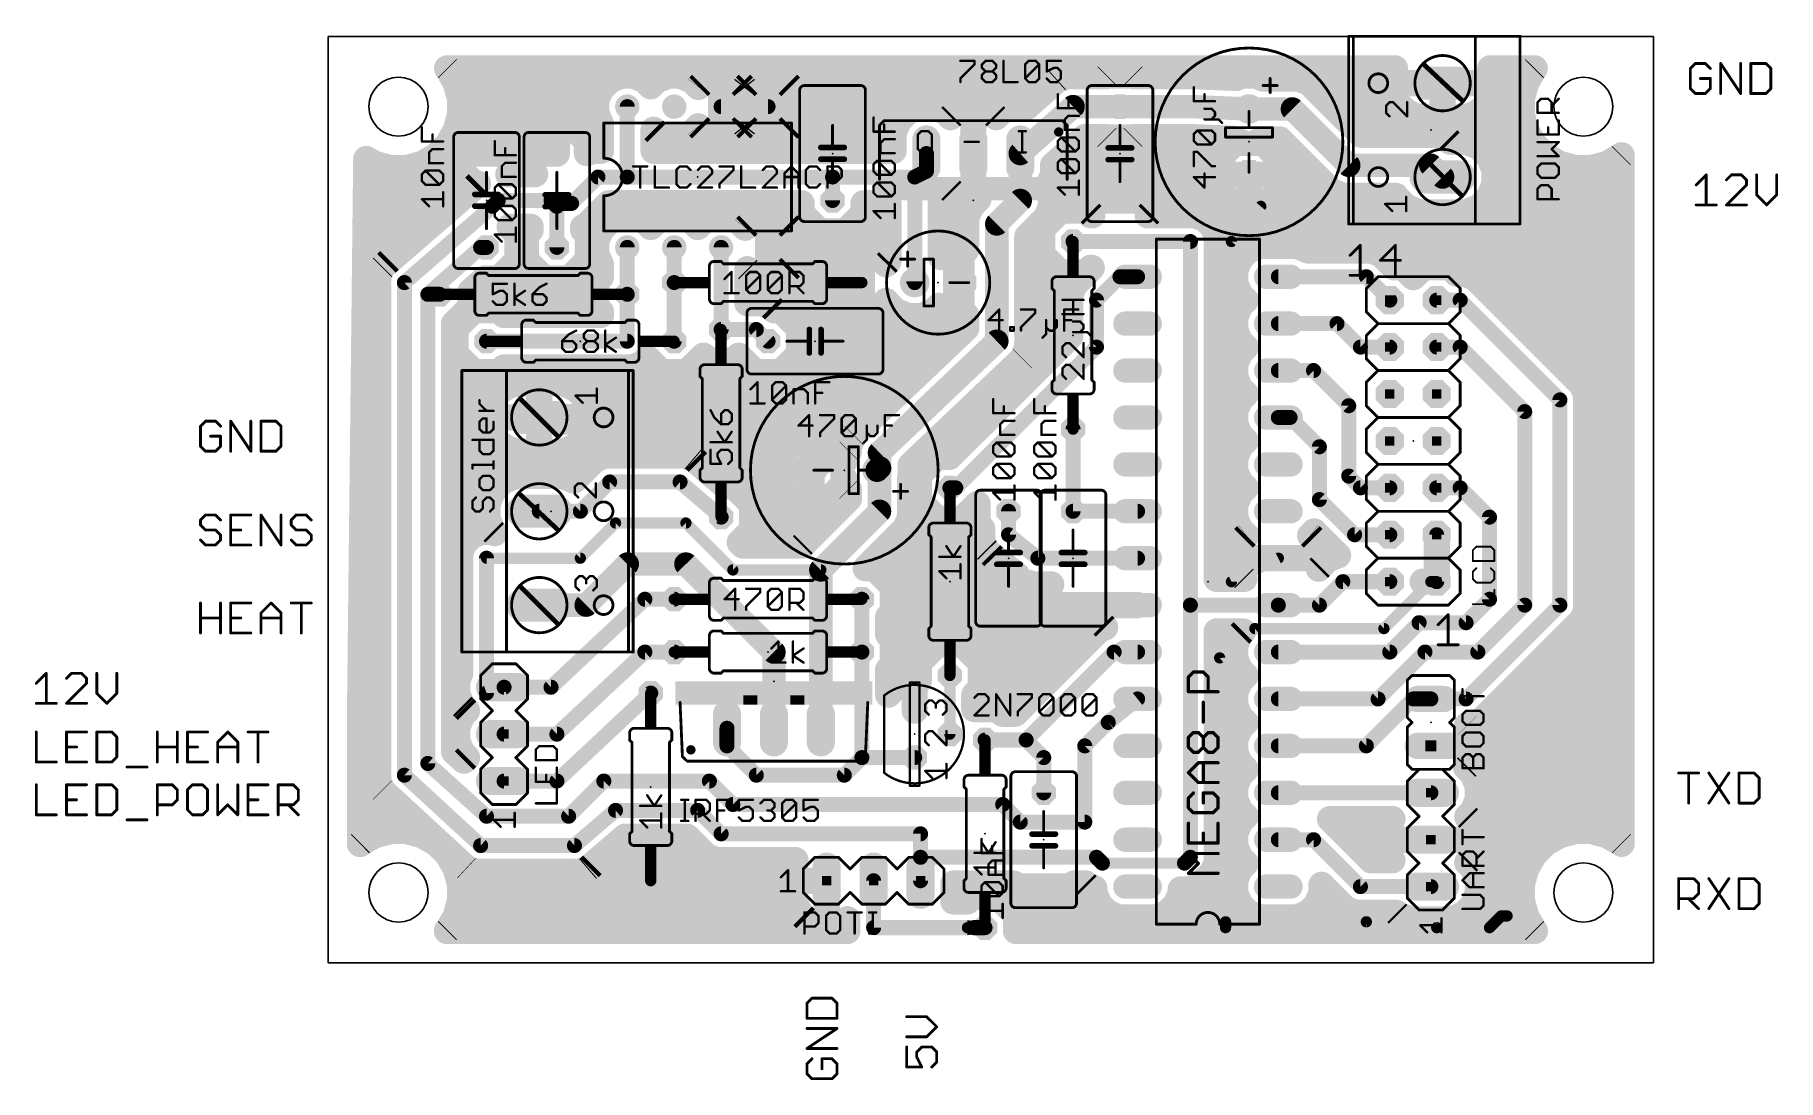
# Model space of a CAD drawing. Extents: x -16.2 to 78.2, y -6.3 to 50.2.
import ezdxf

# ---------------------------------------------------------------- set-up
doc = ezdxf.new("R2010")
doc.units = 0
for name, color, linetype in [('16', 175, 'CONTINUOUS'), ('17', 82, 'CONTINUOUS'), ('20', 7, 'CONTINUOUS'), ('21', 253, 'CONTINUOUS'), ('23', 7, 'CONTINUOUS'), ('27', 253, 'CONTINUOUS'), ('48', 253, 'CONTINUOUS'), ('51', 253, 'CONTINUOUS')]:
    doc.layers.add(name, color=color, linetype=linetype)

# ---------------------------------------------------------------- blocks, each defined once
blk = doc.blocks.new('RECT')
blk.add_solid([(-0.5, -0.5), (0.5, -0.5), (-0.5, 0.5), (0.5, 0.5)])
blk = doc.blocks.new('ROUNDP')
at = {"const_width": 0.5}
blk.add_lwpolyline([(0, -0.25, 1), (0, 0.25, 1), (0, -0.25)], format="xyb", dxfattribs=at)
blk = doc.blocks.new('OCTAGONP')
at = {"const_width": 0.5}
blk.add_lwpolyline([(-0.25, -0.1036), (-0.25, 0.1036), (-0.1036, 0.25), (0.1036, 0.25), (0.25, 0.1036), (0.25, -0.1036), (0.1036, -0.25), (-0.1036, -0.25), (-0.25, -0.1036), (-0.25, 0.1036)], dxfattribs=at)
blk = doc.blocks.new('LONGP100')
at = {"const_width": 1}
blk.add_lwpolyline([(-0.5, 0), (0.5, 0)], dxfattribs=at)
at = {"const_width": 0.5}
for points in [[(-0.5, 0.25, 1), (-0.5, -0.25)], [(0.5, -0.25, 1), (0.5, 0.25)]]:
    blk.add_lwpolyline(points, format="xyb", dxfattribs=at)

msp = doc.modelspace()

# ---------------------------------------------------------------- linework, layer by layer
at = {"layer": '16'}
for points, const_width in [([(6.3765, 48.6793, 1), (5.8736, 48.1763)], 0.7112), ([(6.1251, 48.7834, 1), (6.1251, 48.0722)], 0.7112), ([(6.4629, 48.5757, 1), (5.847, 48.2201)], 0.7112), ([(6.1759, 48.7172, 1), (6.1759, 48.006)], 0.7112), ([(57.7594, 48.2917, 1), (57.1023, 48.5639)], 0.7112), ([(57.4034, 48.006, 1), (57.4034, 48.7172)], 0.7112), ([(57.4308, 48.0722, 1), (57.4308, 48.7834)], 0.7112), ([(62.9127, 48.5639, 1), (62.2556, 48.2917)], 0.7112), ([(62.5842, 48.7834, 1), (62.5842, 48.0722)], 0.7112), ([(62.6116, 48.7172, 1), (62.6116, 48.006)], 0.7112), ([(65.273, 48.2201, 1), (64.6571, 48.5757)], 0.7112), ([(65.2464, 48.1763, 1), (64.7435, 48.6793)], 0.7112), ([(64.9441, 48.006, 1), (64.9441, 48.7172)], 0.7112), ([(64.9949, 48.0722, 1), (64.9949, 48.7834)], 0.7112), ([(5.9035, 48.1465, 1), (6.4064, 48.6494)], 0.7112), ([(6.9364, 47.7313, 1), (6.2495, 47.5472)], 0.7112), ([(6.285, 47.4614, 1), (6.9009, 47.8171)], 0.7112), ([(14.7893, 48.1047, 1), (15.0615, 47.4476)], 0.7112), ([(15.1768, 47.5247, 1), (14.6739, 48.0276)], 0.7112), ([(15.5415, 48.387, 1), (15.5415, 47.6758)], 0.7112), ([(15.6776, 47.7029, 1), (15.4055, 48.3599)], 0.7112), ([(16.3445, 48.3599, 1), (16.0724, 47.7029)], 0.7112), ([(16.2085, 47.6758, 1), (16.2085, 48.387)], 0.7112), ([(17.0761, 48.0276, 1), (16.5732, 47.5247)], 0.7112), ([(16.6885, 47.4476, 1), (16.9607, 48.1047)], 0.7112), ([(17.3293, 48.1047, 1), (17.6015, 47.4476)], 0.7112), ([(17.7168, 47.5247, 1), (17.2139, 48.0276)], 0.7112), ([(18.0815, 48.387, 1), (18.0815, 47.6758)], 0.7112), ([(18.2176, 47.7029, 1), (17.9455, 48.3599)], 0.7112), ([(18.8845, 48.3599, 1), (18.6124, 47.7029)], 0.7112), ([(18.7485, 47.6758, 1), (18.7485, 48.387)], 0.7112), ([(19.6161, 48.0276, 1), (19.1132, 47.5247)], 0.7112), ([(19.2285, 47.4476, 1), (19.5007, 48.1047)], 0.7112), ([(20.0123, 47.2127, 1), (19.448, 47.6456)], 0.7112), ([(19.6644, 47.8619, 1), (20.0973, 47.2977)], 0.7112), ([(20.1323, 47.3284, 1), (19.6294, 47.8313)], 0.7112), ([(19.8721, 48.0175, 1), (20.2277, 47.4016)], 0.7112), ([(20.2664, 47.4274, 1), (19.8334, 47.9916)], 0.7112), ([(20.0984, 48.1446, 1), (20.3706, 47.4875)], 0.7112), ([(20.4123, 47.5081, 1), (20.0567, 48.124)], 0.7112), ([(20.3393, 48.2411, 1), (20.5234, 47.5541)], 0.7112), ([(20.5908, 48.3053, 1), (20.6836, 47.6002)], 0.7112), ([(20.5674, 47.5691, 1), (20.2953, 48.2262)], 0.7112), ([(20.8484, 48.3362, 1), (20.8484, 47.625)], 0.7112), ([(20.7292, 47.6093, 1), (20.5451, 48.2963)], 0.7112), ([(20.955, 48.3362, 1), (20.955, 47.625)], 0.7112), ([(21.3106, 47.9806, 1), (20.5994, 47.9806)], 0.7112), ([(21.3106, 47.9806, 1), (20.5994, 47.9806)], 0.7112), ([(21.108, 48.3332, 1), (21.0151, 47.628)], 0.7112), ([(20.8949, 47.628, 1), (20.802, 48.3332)], 0.7112), ([(21.3649, 48.2963, 1), (21.1808, 47.6093)], 0.7112), ([(20.955, 47.625, 1), (20.955, 48.3362)], 0.7112), ([(21.0615, 47.625, 1), (21.0615, 48.3362)], 0.7112), ([(21.6147, 48.2262, 1), (21.3426, 47.5691)], 0.7112), ([(21.2264, 47.6002, 1), (21.3192, 48.3053)], 0.7112), ([(21.8533, 48.124, 1), (21.4977, 47.5081)], 0.7112), ([(21.3866, 47.5541, 1), (21.5707, 48.2411)], 0.7112), ([(22.0765, 47.9916, 1), (21.6436, 47.4274)], 0.7112), ([(21.5394, 47.4875, 1), (21.8116, 48.1446)], 0.7112), ([(22.2806, 47.8313, 1), (21.7777, 47.3284)], 0.7112), ([(21.6823, 47.4016, 1), (22.0379, 48.0175)], 0.7112), ([(21.8127, 47.2977, 1), (22.2456, 47.8619)], 0.7112), ([(22.4619, 47.6456, 1), (21.8977, 47.2127)], 0.7112), ([(22.5523, 47.2127, 1), (21.9881, 47.6456)], 0.7112), ([(22.2044, 47.8619, 1), (22.6373, 47.2977)], 0.7112), ([(22.6723, 47.3284, 1), (22.1694, 47.8313)], 0.7112), ([(22.4121, 48.0175, 1), (22.7677, 47.4016)], 0.7112), ([(22.8064, 47.4274, 1), (22.3734, 47.9916)], 0.7112), ([(22.6384, 48.1446, 1), (22.9106, 47.4875)], 0.7112), ([(22.9523, 47.5081, 1), (22.5967, 48.124)], 0.7112), ([(22.8793, 48.2411, 1), (23.0634, 47.5541)], 0.7112), ([(23.1308, 48.3053, 1), (23.2236, 47.6002)], 0.7112), ([(23.1074, 47.5691, 1), (22.8353, 48.2262)], 0.7112), ([(23.3885, 48.3362, 1), (23.3885, 47.625)], 0.7112), ([(23.2692, 47.6093, 1), (23.0851, 48.2963)], 0.7112), ([(23.495, 48.3362, 1), (23.495, 47.625)], 0.7112), ([(23.8506, 47.9806, 1), (23.1394, 47.9806)], 0.7112), ([(23.8506, 47.9806, 1), (23.1394, 47.9806)], 0.7112), ([(23.648, 48.3332, 1), (23.5551, 47.628)], 0.7112), ([(23.4349, 47.628, 1), (23.342, 48.3332)], 0.7112), ([(23.9049, 48.2963, 1), (23.7208, 47.6093)], 0.7112), ([(23.495, 47.625, 1), (23.495, 48.3362)], 0.7112), ([(23.6015, 47.625, 1), (23.6015, 48.3362)], 0.7112), ([(24.1547, 48.2262, 1), (23.8826, 47.5691)], 0.7112), ([(23.7664, 47.6002, 1), (23.8592, 48.3053)], 0.7112), ([(24.3933, 48.124, 1), (24.0377, 47.5081)], 0.7112), ([(23.9266, 47.5541, 1), (24.1107, 48.2411)], 0.7112), ([(24.6165, 47.9916, 1), (24.1836, 47.4274)], 0.7112), ([(24.0794, 47.4875, 1), (24.3516, 48.1446)], 0.7112), ([(24.8206, 47.8313, 1), (24.3177, 47.3284)], 0.7112), ([(24.2223, 47.4016, 1), (24.5779, 48.0175)], 0.7112), ([(24.3527, 47.2977, 1), (24.7856, 47.8619)], 0.7112), ([(25.0019, 47.6456, 1), (24.4377, 47.2127)], 0.7112), ([(26.3142, 48.3362, 1), (26.3142, 47.625)], 0.7112), ([(26.5656, 47.7291, 1), (26.0627, 48.232)], 0.7112), ([(26.9875, 48.3362, 1), (26.9875, 47.625)], 0.7112), ([(27.3431, 47.9806, 1), (26.6319, 47.9806)], 0.7112), ([(27.3431, 47.9806, 1), (26.6319, 47.9806)], 0.7112), ([(26.9875, 47.625, 1), (26.9875, 48.3362)], 0.7112), ([(27.9123, 48.232, 1), (27.4094, 47.7291)], 0.7112), ([(27.6608, 47.625, 1), (27.6608, 48.3362)], 0.7112), ([(38.6204, 47.8082, 1), (39.1233, 47.3053)], 0.7112), ([(39.1081, 47.2909, 1), (38.6356, 47.8225)], 0.7112), ([(38.9337, 48.0832, 1), (39.2059, 47.4261)], 0.7112), ([(38.8799, 48.0396, 1), (39.3524, 47.5081)], 0.7112), ([(39.037, 48.1431, 1), (39.2701, 47.4712)], 0.7112), ([(39.3212, 47.5032, 1), (38.8183, 48.0061)], 0.7112), ([(39.3898, 47.5414, 1), (38.9173, 48.0729)], 0.7112), ([(39.2522, 47.4453, 1), (38.98, 48.1024)], 0.7112), ([(39.2819, 48.2274, 1), (39.5541, 47.5704)], 0.7112), ([(39.5346, 47.5629, 1), (39.3015, 48.2348)], 0.7112), ([(39.6766, 48.3616, 1), (39.6766, 47.6504)], 0.7112), ([(39.6102, 48.342, 1), (39.8433, 47.67)], 0.7112), ([(39.795, 48.3774, 1), (39.7532, 47.6674)], 0.7112), ([(39.8127, 47.6775, 1), (39.5405, 48.3345)], 0.7112), ([(39.8907, 47.6865, 1), (39.6576, 48.3584)], 0.7112), ([(40.0535, 48.3616, 1), (40.0535, 47.6504)], 0.7112), ([(39.7267, 47.6504, 1), (39.7267, 48.3616)], 0.7112), ([(40.0326, 47.651, 1), (40.0744, 48.361)], 0.7112), ([(41.5738, 48.2574, 1), (42.0767, 47.7545)], 0.7112), ([(41.8506, 48.387, 1), (41.8506, 47.6758)], 0.7112), ([(42.1021, 47.7799, 1), (41.5992, 48.2828)], 0.7112), ([(41.8252, 47.6504, 1), (41.8252, 48.3616)], 0.7112), ([(43.4908, 48.2828, 1), (42.9879, 47.7799)], 0.7112), ([(43.2648, 48.3616, 1), (43.2648, 47.6504)], 0.7112), ([(43.0133, 47.7545, 1), (43.5162, 48.2574)], 0.7112), ([(43.2394, 47.6758, 1), (43.2394, 48.387)], 0.7112), ([(46.0669, 48.3399, 1), (46.3115, 47.6721)], 0.7112), ([(46.2374, 48.3735, 1), (46.2078, 47.6629)], 0.7112), ([(46.3449, 47.6843, 1), (46.1003, 48.3521)], 0.7112), ([(46.5164, 48.3616, 1), (46.5164, 47.6504)], 0.7112), ([(46.1892, 47.6504, 1), (46.1892, 48.3616)], 0.7112), ([(46.9465, 48.3345, 1), (46.6743, 47.6775)], 0.7112), ([(46.8581, 48.3477, 1), (46.8285, 47.6371)], 0.7112), ([(46.5016, 47.6507, 1), (46.5312, 48.3613)], 0.7112), ([(46.7072, 47.6639, 1), (46.9794, 48.3209)], 0.7112), ([(46.8104, 47.6504, 1), (46.8104, 48.3616)], 0.7112), ([(48.7067, 48.2376, 1), (48.9788, 47.5805)], 0.7112), ([(49.1688, 48.3997, 1), (49.1688, 47.6885)], 0.7112), ([(48.828, 47.5538, 1), (48.8576, 48.2644)], 0.7112), ([(49.3048, 47.7156, 1), (49.0327, 48.3726)], 0.7112), ([(50.0273, 48.3726, 1), (49.7552, 47.7156)], 0.7112), ([(49.8912, 47.6885, 1), (49.8912, 48.3997)], 0.7112), ([(50.2898, 48.2346, 1), (50.2898, 47.5234)], 0.7112), ([(50.1537, 47.5505, 1), (50.4259, 48.2075)], 0.7112), ([(52.344, 48.2075, 1), (52.0718, 47.5505)], 0.7112), ([(52.2079, 47.5234, 1), (52.2079, 48.2346)], 0.7112), ([(53.0662, 47.8791, 1), (52.5633, 47.3762)], 0.7112), ([(52.6786, 47.2991, 1), (52.9508, 47.9562)], 0.7112), ([(57.6072, 47.7469, 1), (56.896, 47.7469)], 0.7112), ([(57.2516, 47.9806, 1), (57.2516, 47.2694)], 0.7112), ([(57.2516, 47.9806, 1), (57.2516, 47.2694)], 0.7112), ([(57.6072, 47.625, 1), (56.896, 47.625)], 0.7112), ([(57.6042, 47.5495, 1), (56.899, 47.4566)], 0.7112), ([(56.899, 47.7934, 1), (57.6042, 47.7005)], 0.7112), ([(56.94, 48.0808, 1), (57.6269, 47.8967)], 0.7112), ([(57.636, 47.9423, 1), (56.9309, 48.0352)], 0.7112), ([(57.018, 48.3604, 1), (57.6751, 48.0882)], 0.7112), ([(57.69, 48.1323, 1), (57.0031, 48.3164)], 0.7112), ([(60.3631, 47.625, 1), (59.6519, 47.625)], 0.7112), ([(60.3631, 47.625, 1), (59.6519, 47.625)], 0.7112), ([(60.0075, 47.9806, 1), (60.0075, 47.2694)], 0.7112), ([(60.3631, 47.625, 1), (59.6519, 47.625)], 0.7112), ([(60.0075, 47.9806, 1), (60.0075, 47.2694)], 0.7112), ([(60.3631, 47.625, 1), (59.6519, 47.625)], 0.7112), ([(60.0075, 47.9806, 1), (60.0075, 47.2694)], 0.7112), ([(60.0075, 47.2694, 1), (60.0075, 47.9806)], 0.7112), ([(60.0075, 47.2694, 1), (60.0075, 47.9806)], 0.7112), ([(60.0075, 47.2694, 1), (60.0075, 47.9806)], 0.7112), ([(63.0119, 48.3164, 1), (62.325, 48.1323)], 0.7112), ([(62.3399, 48.0882, 1), (62.997, 48.3604)], 0.7112), ([(63.0841, 48.0352, 1), (62.379, 47.9423)], 0.7112), ([(62.3881, 47.8967, 1), (63.075, 48.0808)], 0.7112), ([(63.119, 47.7469, 1), (62.4078, 47.7469)], 0.7112), ([(63.119, 47.625, 1), (62.4078, 47.625)], 0.7112), ([(63.116, 47.4566, 1), (62.4108, 47.5495)], 0.7112), ([(62.4108, 47.7005, 1), (63.116, 47.7934)], 0.7112), ([(62.7634, 47.2694, 1), (62.7634, 47.9806)], 0.7112), ([(62.7634, 47.2694, 1), (62.7634, 47.9806)], 0.7112), ([(64.2191, 47.8171, 1), (64.835, 47.4614)], 0.7112), ([(64.8705, 47.5472, 1), (64.1836, 47.7313)], 0.7112), ([(64.7136, 48.6494, 1), (65.2165, 48.1465)], 0.7112), ([(6.7805, 47.2948, 1), (6.7805, 46.5836)], 0.7112), ([(7.1753, 46.793, 1), (6.4641, 46.793)], 0.7112), ([(6.4762, 46.701, 1), (7.1632, 46.8851)], 0.7112), ([(14.5542, 46.6885, 1), (13.843, 46.6885)], 0.7112), ([(14.2024, 47.5561, 1), (14.7053, 47.0532)], 0.7112), ([(14.7823, 47.1685, 1), (14.1253, 47.4407)], 0.7112), ([(14.3025, 46.5836, 1), (14.3025, 47.2948)], 0.7112), ([(16.8936, 47.7072, 1), (17.3964, 47.2043)], 0.7112), ([(16.8936, 47.2043, 1), (17.3964, 47.7072)], 0.7112), ([(19.44, 47.6351, 1), (20.0043, 47.2022)], 0.7112), ([(19.4787, 47.6806, 1), (19.9816, 47.1777)], 0.7112), ([(19.4707, 47.1672, 1), (19.9736, 47.6701)], 0.7112), ([(20.955, 47.2948, 1), (20.955, 46.5836)], 0.7112), ([(20.955, 46.5836, 1), (20.955, 47.2948)], 0.7112), ([(21.9429, 47.5867, 1), (22.5071, 47.1538)], 0.7112), ([(22.0187, 47.6806, 1), (22.5216, 47.1777)], 0.7112), ([(21.9284, 47.1777, 1), (22.4313, 47.6806)], 0.7112), ([(21.9429, 47.1538, 1), (22.5071, 47.5867)], 0.7112), ([(23.495, 47.2948, 1), (23.495, 46.5836)], 0.7112), ([(23.495, 46.5836, 1), (23.495, 47.2948)], 0.7112), ([(24.4684, 47.1777, 1), (24.9713, 47.6806)], 0.7112), ([(25.1575, 47.4379, 1), (24.5416, 47.0823)], 0.7112), ([(24.5674, 47.0436, 1), (25.1316, 47.4765)], 0.7112), ([(25.2846, 47.2116, 1), (24.6275, 46.9394)], 0.7112), ([(24.6481, 46.8977, 1), (25.264, 47.2533)], 0.7112), ([(25.0126, 47.2948, 1), (25.0126, 46.5836)], 0.7112), ([(25.3811, 46.9707, 1), (24.6941, 46.7866)], 0.7112), ([(24.7091, 46.7426, 1), (25.3662, 47.0147)], 0.7112), ([(25.4453, 46.7192, 1), (24.7402, 46.6264)], 0.7112), ([(25.7175, 47.0283, 1), (25.0063, 47.0283)], 0.7112), ([(25.1105, 47.2798, 1), (25.6133, 46.7769)], 0.7112), ([(25.3619, 46.5836, 1), (25.3619, 47.2948)], 0.7112), ([(26.9875, 47.2948, 1), (26.9875, 46.5836)], 0.7112), ([(26.9875, 46.5836, 1), (26.9875, 47.2948)], 0.7112), ([(28.9687, 47.0283, 1), (28.2575, 47.0283)], 0.7112), ([(28.6131, 47.2948, 1), (28.6131, 46.5836)], 0.7112), ([(28.3616, 46.7769, 1), (28.8645, 47.2798)], 0.7112), ([(38.1772, 46.5836, 1), (38.1772, 47.2948)], 0.7112), ([(53.5032, 47.2948, 1), (53.5032, 46.5836)], 0.7112), ([(56.896, 47.625, 1), (57.6072, 47.625)], 0.7112), ([(56.896, 47.5031, 1), (57.6072, 47.5031)], 0.7112), ([(57.6269, 47.3533, 1), (56.94, 47.1692)], 0.7112), ([(56.9309, 47.2148, 1), (57.636, 47.3077)], 0.7112), ([(57.6751, 47.1617, 1), (57.018, 46.8896)], 0.7112), ([(57.0031, 46.9336, 1), (57.69, 47.1177)], 0.7112), ([(57.7479, 46.9781, 1), (57.1319, 46.6225)], 0.7112), ([(57.1114, 46.6642, 1), (57.7684, 46.9364)], 0.7112), ([(57.844, 46.8056, 1), (57.2797, 46.3726)], 0.7112), ([(57.3824, 46.5836, 1), (57.3824, 47.2948)], 0.7112), ([(59.6519, 47.625, 1), (60.3631, 47.625)], 0.7112), ([(59.6519, 47.625, 1), (60.3631, 47.625)], 0.7112), ([(60.0075, 47.2948, 1), (60.0075, 46.5836)], 0.7112), ([(60.0075, 46.5836, 1), (60.0075, 47.2948)], 0.7112), ([(62.7353, 46.3726, 1), (62.171, 46.8056)], 0.7112), ([(62.2466, 46.9364, 1), (62.9036, 46.6642)], 0.7112), ([(62.8831, 46.6225, 1), (62.2671, 46.9781)], 0.7112), ([(62.6326, 47.2948, 1), (62.6326, 46.5836)], 0.7112), ([(62.325, 47.1177, 1), (63.0119, 46.9336)], 0.7112), ([(62.997, 46.8896, 1), (62.3399, 47.1617)], 0.7112), ([(62.379, 47.3077, 1), (63.0841, 47.2148)], 0.7112), ([(63.075, 47.1692, 1), (62.3881, 47.3533)], 0.7112), ([(62.4078, 47.625, 1), (63.119, 47.625)], 0.7112), ([(62.4078, 47.5031, 1), (63.119, 47.5031)], 0.7112), ([(64.6559, 46.793, 1), (63.9447, 46.793)], 0.7112), ([(63.9568, 46.8851, 1), (64.6438, 46.701)], 0.7112), ([(64.3395, 46.5836, 1), (64.3395, 47.2948)], 0.7112), ([(6.4641, 45.917, 1), (7.1753, 45.917)], 0.7112), ([(7.1632, 45.8249, 1), (6.4762, 46.009)], 0.7112), ([(13.8701, 46.8245, 1), (14.5271, 46.5524)], 0.7112), ([(14.5271, 46.1576, 1), (13.8701, 45.8855)], 0.7112), ([(13.843, 46.0215, 1), (14.5542, 46.0215)], 0.7112), ([(16.0782, 46.355, 1), (15.6718, 46.355)], 0.4064), ([(20.955, 46.7106, 1), (20.955, 45.9994)], 0.7112), ([(21.3106, 46.355, 1), (20.5994, 46.355)], 0.7112), ([(20.955, 46.7106, 1), (20.955, 45.9994)], 0.7112), ([(21.3106, 46.355, 1), (20.5994, 46.355)], 0.7112), ([(20.955, 46.7106, 1), (20.955, 45.9994)], 0.7112), ([(21.3106, 46.355, 1), (20.5994, 46.355)], 0.7112), ([(20.955, 46.7106, 1), (20.955, 45.9994)], 0.7112), ([(20.5994, 46.355, 1), (21.3106, 46.355)], 0.7112), ([(20.5994, 46.355, 1), (21.3106, 46.355)], 0.7112), ([(20.5994, 46.355, 1), (21.3106, 46.355)], 0.7112), ([(20.955, 46.5582, 1), (20.955, 46.1518)], 0.4064), ([(20.955, 45.9994, 1), (20.955, 46.7106)], 0.7112), ([(20.955, 45.9994, 1), (20.955, 46.7106)], 0.7112), ([(21.8694, 46.7106, 1), (21.8694, 45.9994)], 0.7112), ([(21.8694, 45.9994, 1), (21.8694, 46.7106)], 0.7112), ([(23.8506, 46.355, 1), (23.1394, 46.355)], 0.7112), ([(23.8506, 46.355, 1), (23.1394, 46.355)], 0.7112), ([(23.495, 46.7106, 1), (23.495, 45.9994)], 0.7112), ([(23.8506, 46.355, 1), (23.1394, 46.355)], 0.7112), ([(23.495, 46.7106, 1), (23.495, 45.9994)], 0.7112), ([(23.8506, 46.355, 1), (23.1394, 46.355)], 0.7112), ([(23.495, 46.7106, 1), (23.495, 45.9994)], 0.7112), ([(23.495, 46.7106, 1), (23.495, 45.9994)], 0.7112), ([(23.1394, 46.355, 1), (23.8506, 46.355)], 0.7112), ([(23.1394, 46.355, 1), (23.8506, 46.355)], 0.7112), ([(23.1394, 46.355, 1), (23.8506, 46.355)], 0.7112), ([(23.1394, 46.355, 1), (23.8506, 46.355)], 0.7112), ([(23.495, 45.9994, 1), (23.495, 46.7106)], 0.7112), ([(23.495, 45.9994, 1), (23.495, 46.7106)], 0.7112), ([(23.495, 45.9994, 1), (23.495, 46.7106)], 0.7112), ([(23.495, 45.9994, 1), (23.495, 46.7106)], 0.7112), ([(23.495, 46.1518, 1), (23.495, 46.5582)], 0.4064), ([(25.264, 45.4567, 1), (24.6481, 45.8123)], 0.7112), ([(24.6941, 45.9234, 1), (25.3811, 45.7393)], 0.7112), ([(25.3662, 45.6953, 1), (24.7091, 45.9674)], 0.7112), ([(24.7402, 46.0836, 1), (25.4453, 45.9908)], 0.7112), ([(24.7493, 46.5808, 1), (25.4363, 46.7649)], 0.7112), ([(25.4363, 45.9451, 1), (24.7493, 46.1292)], 0.7112), ([(25.4762, 46.4615, 1), (24.765, 46.4615)], 0.7112), ([(25.4762, 46.355, 1), (24.765, 46.355)], 0.7112), ([(24.765, 46.355, 1), (25.4762, 46.355)], 0.7112), ([(24.765, 46.2485, 1), (25.4762, 46.2485)], 0.7112), ([(25.4732, 46.202, 1), (24.768, 46.2949)], 0.7112), ([(24.768, 46.4151, 1), (25.4732, 46.508)], 0.7112), ([(25.3619, 46.7106, 1), (25.3619, 45.9994)], 0.7112), ([(25.3619, 46.7106, 1), (25.3619, 45.9994)], 0.7112), ([(25.7175, 46.355, 1), (25.0063, 46.355)], 0.7112), ([(25.0063, 46.355, 1), (25.7175, 46.355)], 0.7112), ([(25.6133, 45.9331, 1), (25.1105, 45.4302)], 0.7112), ([(25.1206, 45.9994, 1), (25.1206, 46.7106)], 0.7112), ([(25.1206, 45.9994, 1), (25.1206, 46.7106)], 0.7112), ([(27.3431, 46.355, 1), (26.6319, 46.355)], 0.7112), ([(26.9875, 46.7106, 1), (26.9875, 45.9994)], 0.7112), ([(27.3431, 46.355, 1), (26.6319, 46.355)], 0.7112), ([(26.9875, 46.7106, 1), (26.9875, 45.9994)], 0.7112), ([(27.3431, 46.355, 1), (26.6319, 46.355)], 0.7112), ([(26.9875, 46.7106, 1), (26.9875, 45.9994)], 0.7112), ([(26.9875, 46.7106, 1), (26.9875, 45.9994)], 0.7112), ([(27.3431, 46.355, 1), (26.6319, 46.355)], 0.7112), ([(26.6319, 46.355, 1), (27.3431, 46.355)], 0.7112), ([(26.6319, 46.355, 1), (27.3431, 46.355)], 0.7112), ([(26.6319, 46.355, 1), (27.3431, 46.355)], 0.7112), ([(26.6319, 46.355, 1), (27.3431, 46.355)], 0.7112), ([(26.9875, 45.9994, 1), (26.9875, 46.7106)], 0.7112), ([(26.9875, 45.9994, 1), (26.9875, 46.7106)], 0.7112), ([(26.9875, 45.9994, 1), (26.9875, 46.7106)], 0.7112), ([(26.9875, 45.9994, 1), (26.9875, 46.7106)], 0.7112), ([(28.9687, 46.355, 1), (28.2575, 46.355)], 0.7112), ([(28.2575, 46.355, 1), (28.9687, 46.355)], 0.7112), ([(28.8645, 45.4302, 1), (28.3616, 45.9331)], 0.7112), ([(28.6131, 45.9994, 1), (28.6131, 46.7106)], 0.7112), ([(28.6131, 45.9994, 1), (28.6131, 46.7106)], 0.7112), ([(30.8887, 45.4481, 1), (30.2317, 45.7202)], 0.7112), ([(30.9243, 46.4128, 1), (31.1964, 45.7558)], 0.7112), ([(31.3118, 45.8329, 1), (30.8089, 46.3358)], 0.7112), ([(31.7138, 46.7106, 1), (31.7138, 45.9994)], 0.7112), ([(31.8499, 46.0265, 1), (31.5777, 46.6835)], 0.7112), ([(32.5572, 46.6835, 1), (32.2851, 46.0265)], 0.7112), ([(32.4212, 45.9994, 1), (32.4212, 46.7106)], 0.7112), ([(33.3261, 46.3358, 1), (32.8232, 45.8329)], 0.7112), ([(32.9386, 45.7558, 1), (33.2107, 46.4128)], 0.7112), ([(33.122, 46.037, 1), (33.6249, 45.5341)], 0.7112), ([(33.2498, 46.1605, 1), (33.6827, 45.5962)], 0.7112), ([(33.122, 45.5341, 1), (33.6249, 46.037)], 0.7112), ([(33.7177, 45.6269, 1), (33.2148, 46.1298)], 0.7112), ([(33.4681, 46.3242, 1), (33.8237, 45.7082)], 0.7112), ([(33.8623, 45.7341, 1), (33.4294, 46.2983)], 0.7112), ([(33.7059, 46.4579, 1), (33.978, 45.8009)], 0.7112), ([(34.0197, 45.8214, 1), (33.6641, 46.4374)], 0.7112), ([(33.9591, 46.5595, 1), (34.1432, 45.8726)], 0.7112), ([(34.2234, 46.6272, 1), (34.3162, 45.9221)], 0.7112), ([(34.1872, 45.8875, 1), (33.915, 46.5446)], 0.7112), ([(34.4943, 46.6598, 1), (34.4943, 45.9486)], 0.7112), ([(34.3619, 45.9312, 1), (34.1778, 46.6181)], 0.7112), ([(34.6075, 46.6598, 1), (34.6075, 45.9486)], 0.7112), ([(34.9631, 46.3042, 1), (34.2519, 46.3042)], 0.7112), ([(34.9631, 46.3042, 1), (34.2519, 46.3042)], 0.7112), ([(34.7671, 46.6568, 1), (34.6743, 45.9516)], 0.7112), ([(34.5407, 45.9516, 1), (34.4479, 46.6568)], 0.7112), ([(35.0372, 46.6181, 1), (34.8531, 45.9312)], 0.7112), ([(34.6075, 45.9486, 1), (34.6075, 46.6598)], 0.7112), ([(34.7207, 45.9486, 1), (34.7207, 46.6598)], 0.7112), ([(35.3, 46.5446, 1), (35.0278, 45.8875)], 0.7112), ([(34.8988, 45.9221, 1), (34.9916, 46.6272)], 0.7112), ([(35.5509, 46.4374, 1), (35.1953, 45.8214)], 0.7112), ([(35.0718, 45.8726, 1), (35.2559, 46.5595)], 0.7112), ([(35.7856, 46.2983, 1), (35.3527, 45.7341)], 0.7112), ([(35.237, 45.8009, 1), (35.5091, 46.4579)], 0.7112), ([(35.3913, 45.7082, 1), (35.7469, 46.3242)], 0.7112), ([(36.0002, 46.1298, 1), (35.4973, 45.6269)], 0.7112), ([(35.5901, 46.037, 1), (36.093, 45.5341)], 0.7112), ([(35.5323, 45.5962, 1), (35.9652, 46.1605)], 0.7112), ([(35.5901, 45.5341, 1), (36.093, 46.037)], 0.7112), ([(36.0043, 46.4128, 1), (36.2764, 45.7558)], 0.7112), ([(36.3918, 45.8329, 1), (35.8889, 46.3358)], 0.7112), ([(36.7938, 46.7106, 1), (36.7938, 45.9994)], 0.7112), ([(36.9299, 46.0265, 1), (36.6577, 46.6835)], 0.7112), ([(37.6373, 46.6835, 1), (37.365, 46.0265)], 0.7112), ([(37.2777, 46.6155, 1), (37.7502, 46.0839)], 0.7112), ([(37.3778, 46.0212, 1), (37.6501, 46.6782)], 0.7112), ([(37.5012, 45.9994, 1), (37.5012, 46.7106)], 0.7112), ([(40.005, 46.6725, 1), (40.005, 46.0375)], 0.635), ([(40.2159, 46.1177, 1), (39.7941, 46.5923)], 0.635), ([(42.545, 46.6725, 1), (42.545, 46.0375)], 0.635), ([(42.545, 46.0375, 1), (42.545, 46.6725)], 0.635), ([(46.4952, 46.6722, 1), (46.4688, 46.0378)], 0.635), ([(46.482, 46.0375, 1), (46.482, 46.6725)], 0.635), ([(49.53, 46.5455, 1), (49.53, 45.9105)], 0.635), ([(49.5168, 45.9108, 1), (49.5432, 46.5452)], 0.635), ([(52.104, 46.4525, 1), (51.655, 46.0035)], 0.635), ([(51.8795, 45.9105, 1), (51.8795, 46.5455)], 0.635), ([(57.2539, 46.4113, 1), (57.8698, 46.7669)], 0.7112), ([(57.9618, 46.6471, 1), (57.4589, 46.1442)], 0.7112), ([(57.4282, 46.1791, 1), (57.9924, 46.6121)], 0.7112), ([(58.0992, 46.5053, 1), (57.6663, 45.941)], 0.7112), ([(57.6313, 45.9717, 1), (58.1342, 46.4746)], 0.7112), ([(58.2541, 46.3826, 1), (57.8985, 45.7667)], 0.7112), ([(57.8598, 45.7926, 1), (58.2927, 46.3568)], 0.7112), ([(58.4236, 46.2813, 1), (58.1514, 45.6242)], 0.7112), ([(58.1097, 45.6448, 1), (58.4653, 46.2607)], 0.7112), ([(58.6048, 46.2029, 1), (58.4208, 45.5159)], 0.7112), ([(58.3767, 45.5309, 1), (58.6489, 46.1879)], 0.7112), ([(58.7948, 46.1488, 1), (58.702, 45.4437)], 0.7112), ([(58.9902, 46.1201, 1), (58.9902, 45.4089)], 0.7112), ([(58.6564, 45.4528, 1), (58.8404, 46.1398)], 0.7112), ([(58.9438, 45.4119, 1), (59.0366, 46.117)], 0.7112), ([(60.0075, 46.1201, 1), (60.0075, 45.4089)], 0.7112), ([(60.0075, 45.4089, 1), (60.0075, 46.1201)], 0.7112), ([(60.9784, 46.117, 1), (61.0712, 45.4119)], 0.7112), ([(61.1746, 46.1398, 1), (61.3586, 45.4528)], 0.7112), ([(61.0248, 45.4089, 1), (61.0248, 46.1201)], 0.7112), ([(61.3661, 46.1879, 1), (61.6383, 45.5309)], 0.7112), ([(61.313, 45.4437, 1), (61.2202, 46.1488)], 0.7112), ([(61.5497, 46.2607, 1), (61.9053, 45.6448)], 0.7112), ([(61.5942, 45.5159, 1), (61.4102, 46.2029)], 0.7112), ([(61.7223, 46.3568, 1), (62.1552, 45.7926)], 0.7112), ([(61.8636, 45.6242, 1), (61.5914, 46.2813)], 0.7112), ([(62.1165, 45.7667, 1), (61.7609, 46.3826)], 0.7112), ([(61.8808, 46.4746, 1), (62.3837, 45.9717)], 0.7112), ([(62.3487, 45.941, 1), (61.9158, 46.5053)], 0.7112), ([(62.0226, 46.6121, 1), (62.5868, 46.1791)], 0.7112), ([(62.5561, 46.1442, 1), (62.0532, 46.6471)], 0.7112), ([(62.1452, 46.7669, 1), (62.7611, 46.4113)], 0.7112), ([(64.6438, 46.009, 1), (63.9568, 45.8249)], 0.7112), ([(63.9447, 45.917, 1), (64.6559, 45.917)], 0.7112), ([(6.2495, 45.1628, 1), (6.9364, 44.9787)], 0.7112), ([(6.9009, 44.8929, 1), (6.285, 45.2485)], 0.7112), ([(6.7125, 45.8724, 1), (6.7125, 45.1612)], 0.7112), ([(7.5817, 45.7962, 1), (7.5817, 45.085)], 0.7112), ([(7.8331, 45.1891, 1), (7.3302, 45.692)], 0.7112), ([(8.255, 45.7962, 1), (8.255, 45.085)], 0.7112), ([(8.6106, 45.4406, 1), (7.8994, 45.4406)], 0.7112), ([(8.6106, 45.4406, 1), (7.8994, 45.4406)], 0.7112), ([(8.255, 45.085, 1), (8.255, 45.7962)], 0.7112), ([(9.1798, 45.692, 1), (8.6769, 45.1891)], 0.7112), ([(8.9283, 45.085, 1), (8.9283, 45.7962)], 0.7112), ([(11.3917, 45.7962, 1), (11.3917, 45.085)], 0.7112), ([(11.6431, 45.1891, 1), (11.1402, 45.692)], 0.7112), ([(12.065, 45.7962, 1), (12.065, 45.085)], 0.7112), ([(12.4206, 45.4406, 1), (11.7094, 45.4406)], 0.7112), ([(12.4206, 45.4406, 1), (11.7094, 45.4406)], 0.7112), ([(12.065, 45.085, 1), (12.065, 45.7962)], 0.7112), ([(12.9898, 45.692, 1), (12.4869, 45.1891)], 0.7112), ([(12.7383, 45.085, 1), (12.7383, 45.7962)], 0.7112), ([(14.8082, 45.4083, 1), (14.097, 45.4083)], 0.7112), ([(14.1241, 45.2722, 1), (14.7811, 45.5444)], 0.7112), ([(14.4077, 45.1612, 1), (14.4077, 45.8724)], 0.7112), ([(17.5488, 45.3533, 1), (17.0459, 44.8504)], 0.7112), ([(17.653, 45.1018, 1), (16.9418, 45.1018)], 0.7112), ([(17.6015, 45.2623, 1), (17.3293, 44.6053)], 0.7112), ([(17.2139, 44.6824, 1), (17.7168, 45.1853)], 0.7112), ([(18.0815, 45.0342, 1), (18.0815, 44.323)], 0.7112), ([(17.9455, 44.3501, 1), (18.2176, 45.0071)], 0.7112), ([(18.6124, 45.0071, 1), (18.8845, 44.3501)], 0.7112), ([(18.7485, 44.323, 1), (18.7485, 45.0342)], 0.7112), ([(19.1132, 45.1853, 1), (19.6161, 44.6824)], 0.7112), ([(19.5007, 44.6053, 1), (19.2285, 45.2623)], 0.7112), ([(20.0043, 45.5078, 1), (19.44, 45.0749)], 0.7112), ([(19.9816, 45.5323, 1), (19.4787, 45.0294)], 0.7112), ([(19.448, 45.0644, 1), (20.0123, 45.4973)], 0.7112), ([(19.9736, 45.0399, 1), (19.4707, 45.5428)], 0.7112), ([(20.0973, 45.4123, 1), (19.6644, 44.8481)], 0.7112), ([(19.6294, 44.8787, 1), (20.1323, 45.3816)], 0.7112), ([(20.2277, 45.3084, 1), (19.8721, 44.6925)], 0.7112), ([(19.8334, 44.7183, 1), (20.2664, 45.2826)], 0.7112), ([(20.3706, 45.2224, 1), (20.0984, 44.5654)], 0.7112), ([(20.0567, 44.586, 1), (20.4123, 45.2019)], 0.7112), ([(20.5234, 45.1559, 1), (20.3393, 44.4689)], 0.7112), ([(20.6836, 45.1098, 1), (20.5908, 44.4047)], 0.7112), ([(20.2953, 44.4838, 1), (20.5674, 45.1409)], 0.7112), ([(20.8485, 45.085, 1), (20.8484, 44.3738)], 0.7112), ([(20.5451, 44.4137, 1), (20.7292, 45.1007)], 0.7112), ([(20.955, 45.8724, 1), (20.955, 45.1612)], 0.7112), ([(20.955, 45.085, 1), (20.955, 44.3738)], 0.7112), ([(21.0151, 45.082, 1), (21.108, 44.3768)], 0.7112), ([(20.802, 44.3768, 1), (20.8949, 45.082)], 0.7112), ([(21.1808, 45.1007, 1), (21.3649, 44.4137)], 0.7112), ([(20.955, 45.1612, 1), (20.955, 45.8724)], 0.7112), ([(20.955, 44.3738, 1), (20.955, 45.085)], 0.7112), ([(21.0615, 44.3738, 1), (21.0615, 45.085)], 0.7112), ([(21.3426, 45.1409, 1), (21.6147, 44.4838)], 0.7112), ([(21.3192, 44.4047, 1), (21.2264, 45.1098)], 0.7112), ([(21.4977, 45.2019, 1), (21.8533, 44.586)], 0.7112), ([(21.5707, 44.4689, 1), (21.3866, 45.1559)], 0.7112), ([(21.6436, 45.2826, 1), (22.0765, 44.7183)], 0.7112), ([(21.8116, 44.5654, 1), (21.5394, 45.2224)], 0.7112), ([(21.7777, 45.3816, 1), (22.2806, 44.8787)], 0.7112), ([(22.0379, 44.6925, 1), (21.6823, 45.3084)], 0.7112), ([(22.2456, 44.8481, 1), (21.8127, 45.4123)], 0.7112), ([(21.8977, 45.4973, 1), (22.4619, 45.0644)], 0.7112), ([(22.5071, 45.5562, 1), (21.9429, 45.1233)], 0.7112), ([(22.5216, 45.5323, 1), (22.0187, 45.0294)], 0.7112), ([(22.4313, 45.0294, 1), (21.9284, 45.5323)], 0.7112), ([(22.5071, 45.1233, 1), (21.9429, 45.5562)], 0.7112), ([(21.9881, 45.0644, 1), (22.5523, 45.4973)], 0.7112), ([(22.6373, 45.4123, 1), (22.2044, 44.8481)], 0.7112), ([(22.1694, 44.8787, 1), (22.6723, 45.3816)], 0.7112), ([(22.7677, 45.3084, 1), (22.4121, 44.6925)], 0.7112), ([(22.3734, 44.7183, 1), (22.8064, 45.2826)], 0.7112), ([(22.9106, 45.2224, 1), (22.6384, 44.5654)], 0.7112), ([(22.5967, 44.586, 1), (22.9523, 45.2019)], 0.7112), ([(23.0634, 45.1559, 1), (22.8793, 44.4689)], 0.7112), ([(23.2236, 45.1098, 1), (23.1308, 44.4047)], 0.7112), ([(22.8353, 44.4838, 1), (23.1074, 45.1409)], 0.7112), ([(23.3885, 45.085, 1), (23.3884, 44.3738)], 0.7112), ([(23.0851, 44.4137, 1), (23.2692, 45.1007)], 0.7112), ([(23.495, 45.8724, 1), (23.495, 45.1612)], 0.7112), ([(23.495, 45.085, 1), (23.495, 44.3738)], 0.7112), ([(23.5551, 45.082, 1), (23.648, 44.3768)], 0.7112), ([(23.342, 44.3768, 1), (23.4349, 45.082)], 0.7112), ([(23.7208, 45.1007, 1), (23.9049, 44.4137)], 0.7112), ([(23.495, 45.1612, 1), (23.495, 45.8724)], 0.7112), ([(23.495, 44.3738, 1), (23.495, 45.085)], 0.7112), ([(23.6015, 44.3738, 1), (23.6015, 45.085)], 0.7112), ([(23.8826, 45.1409, 1), (24.1547, 44.4838)], 0.7112), ([(23.8592, 44.4047, 1), (23.7664, 45.1098)], 0.7112), ([(24.0377, 45.2019, 1), (24.3933, 44.586)], 0.7112), ([(24.1107, 44.4689, 1), (23.9266, 45.1559)], 0.7112), ([(24.1836, 45.2826, 1), (24.6165, 44.7183)], 0.7112), ([(24.3516, 44.5654, 1), (24.0794, 45.2224)], 0.7112), ([(24.3177, 45.3816, 1), (24.8206, 44.8787)], 0.7112), ([(24.5779, 44.6925, 1), (24.2223, 45.3084)], 0.7112), ([(24.7856, 44.8481, 1), (24.3527, 45.4123)], 0.7112), ([(24.4377, 45.4973, 1), (25.0019, 45.0644)], 0.7112), ([(24.9713, 45.0294, 1), (24.4684, 45.5323)], 0.7112), ([(24.5416, 45.6277, 1), (25.1575, 45.2721)], 0.7112), ([(24.8881, 45.8724, 1), (24.8881, 45.1612)], 0.7112), ([(25.1316, 45.2334, 1), (24.5674, 45.6664)], 0.7112), ([(24.6275, 45.7706, 1), (25.2846, 45.4984)], 0.7112), ([(25.0063, 45.6817, 1), (25.7175, 45.6817)], 0.7112), ([(25.5268, 45.1612, 1), (25.5268, 45.8724)], 0.7112), ([(26.3142, 45.085, 1), (26.3142, 44.3738)], 0.7112), ([(26.0627, 44.478, 1), (26.5656, 44.9808)], 0.7112), ([(26.9875, 45.8724, 1), (26.9875, 45.1612)], 0.7112), ([(26.9875, 45.085, 1), (26.9875, 44.3738)], 0.7112), ([(26.9875, 45.1612, 1), (26.9875, 45.8724)], 0.7112), ([(26.9875, 44.3738, 1), (26.9875, 45.085)], 0.7112), ([(27.4094, 44.9808, 1), (27.9123, 44.478)], 0.7112), ([(27.6608, 44.3738, 1), (27.6608, 45.085)], 0.7112), ([(28.4482, 45.8724, 1), (28.4482, 45.1612)], 0.7112), ([(28.2575, 45.6817, 1), (28.9687, 45.6817)], 0.7112), ([(30.6451, 44.9307, 1), (29.9339, 44.9307)], 0.7112), ([(29.961, 45.0667, 1), (30.618, 44.7946)], 0.7112), ([(30.3087, 45.8356, 1), (30.8116, 45.3327)], 0.7112), ([(30.5323, 45.1612, 1), (30.5323, 45.8724)], 0.7112), ([(34.6075, 45.8724, 1), (34.6075, 45.1612)], 0.7112), ([(34.6075, 45.1612, 1), (34.6075, 45.8724)], 0.7112), ([(40.6327, 45.0596, 1), (40.6327, 44.3484)], 0.7112), ([(40.869, 44.4382, 1), (40.3965, 44.9698)], 0.7112), ([(42.0767, 44.9554, 1), (41.5738, 44.4526)], 0.7112), ([(41.8506, 45.0342, 1), (41.8506, 44.323)], 0.7112), ([(41.8252, 44.3484, 1), (41.8252, 45.0596)], 0.7112), ([(43.2648, 45.0596, 1), (43.2648, 44.3484)], 0.7112), ([(43.5162, 44.4526, 1), (43.0133, 44.9554)], 0.7112), ([(43.2394, 44.323, 1), (43.2394, 45.0342)], 0.7112), ([(46.4624, 45.0593, 1), (46.4328, 44.3487)], 0.7112), ([(46.4476, 44.3484, 1), (46.4476, 45.0596)], 0.7112), ([(48.8251, 44.9391, 1), (48.553, 44.2821)], 0.7112), ([(48.6742, 44.2553, 1), (48.7038, 44.9659)], 0.7112), ([(54.9256, 45.8724, 1), (54.9256, 45.1612)], 0.7112), ([(55.6114, 45.1866, 1), (55.6114, 44.4754)], 0.7112), ([(55.3599, 44.5795, 1), (55.8628, 45.0824)], 0.7112), ([(59.837, 45.1595, 1), (59.5648, 44.5025)], 0.7112), ([(59.6519, 45.7645, 1), (60.3631, 45.7645)], 0.7112), ([(59.6519, 45.7645, 1), (60.3631, 45.7645)], 0.7112), ([(59.7009, 44.4754, 1), (59.7009, 45.1866)], 0.7112), ([(64.835, 45.2485, 1), (64.2191, 44.8929)], 0.7112), ([(64.1836, 44.9787, 1), (64.8705, 45.1628)], 0.7112), ([(64.4075, 45.1612, 1), (64.4075, 45.8724)], 0.7112), ([(5.7132, 43.3846, 1), (5.3576, 44.0005)], 0.7112), ([(5.9373, 44.45, 1), (5.9373, 43.7388)], 0.7112), ([(5.847, 44.4899, 1), (6.4629, 44.1342)], 0.7112), ([(6.4064, 44.0606, 1), (5.9035, 44.5635)], 0.7112), ([(6.985, 44.4883, 1), (6.2738, 44.4883)], 0.7112), ([(6.378, 44.7398, 1), (6.8808, 44.2369)], 0.7112), ([(6.6294, 44.1706, 1), (6.6294, 43.4594)], 0.7112), ([(6.6294, 44.1706, 1), (6.6294, 43.4594)], 0.7112), ([(6.985, 43.815, 1), (6.2738, 43.815)], 0.7112), ([(6.6294, 43.7388, 1), (6.6294, 44.45)], 0.7112), ([(8.255, 44.45, 1), (8.255, 43.7388)], 0.7112), ([(8.255, 44.1706, 1), (8.255, 43.4594)], 0.7112), ([(8.6106, 43.815, 1), (7.8994, 43.815)], 0.7112), ([(8.255, 44.1706, 1), (8.255, 43.4594)], 0.7112), ([(8.255, 44.1706, 1), (8.255, 43.4594)], 0.7112), ([(8.6106, 43.815, 1), (7.8994, 43.815)], 0.7112), ([(8.255, 43.7388, 1), (8.255, 44.45)], 0.7112), ([(8.255, 43.4594, 1), (8.255, 44.1706)], 0.7112), ([(8.255, 43.4594, 1), (8.255, 44.1706)], 0.7112), ([(8.255, 43.4594, 1), (8.255, 44.1706)], 0.7112), ([(10.2362, 44.4883, 1), (9.525, 44.4883)], 0.7112), ([(9.8806, 44.45, 1), (9.8806, 43.7388)], 0.7112), ([(10.2362, 43.815, 1), (9.525, 43.815)], 0.7112), ([(9.6291, 44.2369, 1), (10.132, 44.7398)], 0.7112), ([(9.8806, 43.4594, 1), (9.8806, 44.1706)], 0.7112), ([(9.8806, 43.4594, 1), (9.8806, 44.1706)], 0.7112), ([(10.795, 44.4883, 1), (10.0838, 44.4883)], 0.7112), ([(10.188, 44.7398, 1), (10.6908, 44.2369)], 0.7112), ([(10.4394, 44.1706, 1), (10.4394, 43.4594)], 0.7112), ([(10.4394, 44.1706, 1), (10.4394, 43.4594)], 0.7112), ([(10.795, 43.815, 1), (10.0838, 43.815)], 0.7112), ([(10.4394, 43.7388, 1), (10.4394, 44.45)], 0.7112), ([(12.065, 44.45, 1), (12.065, 43.7388)], 0.7112), ([(12.065, 44.1706, 1), (12.065, 43.4594)], 0.7112), ([(12.4206, 43.815, 1), (11.7094, 43.815)], 0.7112), ([(12.065, 43.7388, 1), (12.065, 44.45)], 0.7112), ([(12.065, 43.4594, 1), (12.065, 44.1706)], 0.7112), ([(12.065, 43.4594, 1), (12.065, 44.1706)], 0.7112), ([(12.065, 43.4594, 1), (12.065, 44.1706)], 0.7112), ([(14.0462, 44.4883, 1), (13.335, 44.4883)], 0.7112), ([(13.6906, 44.45, 1), (13.6906, 43.7388)], 0.7112), ([(13.5545, 44.1659, 1), (13.8267, 43.5088)], 0.7112), ([(13.4391, 44.2369, 1), (13.942, 44.7398)], 0.7112), ([(14.0046, 44.323, 1), (14.0046, 43.6118)], 0.7112), ([(14.1407, 43.6389, 1), (13.8685, 44.2959)], 0.7112), ([(14.4526, 43.7388, 1), (14.4526, 44.45)], 0.7112), ([(14.4526, 43.6118, 1), (14.4526, 44.323)], 0.7112), ([(17.2974, 44.45, 1), (17.2974, 43.7388)], 0.7112), ([(17.2974, 44.323, 1), (17.2974, 43.6118)], 0.7112), ([(20.5994, 44.7294, 1), (21.3106, 44.7294)], 0.7112), ([(20.5994, 44.7294, 1), (21.3106, 44.7294)], 0.7112), ([(23.1394, 44.7294, 1), (23.8506, 44.7294)], 0.7112), ([(23.1394, 44.7294, 1), (23.8506, 44.7294)], 0.7112), ([(26.6319, 44.7294, 1), (27.3431, 44.7294)], 0.7112), ([(26.6319, 44.7294, 1), (27.3431, 44.7294)], 0.7112), ([(30.2895, 43.7388, 1), (30.2895, 44.45)], 0.7112), ([(30.2895, 43.6118, 1), (30.2895, 44.323)], 0.7112), ([(34.6075, 44.45, 1), (34.6075, 43.7388)], 0.7112), ([(34.9631, 43.815, 1), (34.2519, 43.815)], 0.7112), ([(34.6075, 44.1706, 1), (34.6075, 43.4594)], 0.7112), ([(34.9631, 43.815, 1), (34.2519, 43.815)], 0.7112), ([(34.6075, 44.1706, 1), (34.6075, 43.4594)], 0.7112), ([(34.6075, 43.7388, 1), (34.6075, 44.45)], 0.7112), ([(34.6075, 43.4594, 1), (34.6075, 44.1706)], 0.7112), ([(34.6075, 43.4594, 1), (34.6075, 44.1706)], 0.7112), ([(37.465, 43.815, 1), (36.83, 43.815)], 0.635), ([(36.9366, 44.0523, 1), (37.3584, 43.5777)], 0.635), ([(39.9469, 44.45, 1), (39.9469, 43.7388)], 0.7112), ([(41.5992, 44.4272, 1), (42.1021, 44.93)], 0.7112), ([(42.9879, 44.93, 1), (43.4908, 44.4272)], 0.7112), ([(48.7988, 44.7929, 1), (48.7988, 44.0817)], 0.7112), ([(48.4559, 43.7388, 1), (48.4559, 44.45)], 0.7112), ([(49.0502, 44.1858, 1), (48.5473, 44.6887)], 0.7112), ([(48.9714, 44.1088, 1), (49.2435, 44.7658)], 0.7112), ([(49.1074, 44.0817, 1), (49.1074, 44.7929)], 0.7112), ([(49.9525, 44.7929, 1), (49.9526, 44.0817)], 0.7112), ([(49.8165, 44.7658, 1), (50.0886, 44.1088)], 0.7112), ([(50.5127, 44.6887, 1), (50.0098, 44.1858)], 0.7112), ([(50.2898, 44.9326, 1), (50.2898, 44.2214)], 0.7112), ([(50.4259, 44.2485, 1), (50.1537, 44.9055)], 0.7112), ([(50.6041, 44.45, 1), (50.6041, 43.7388)], 0.7112), ([(50.2612, 44.0817, 1), (50.2612, 44.7929)], 0.7112), ([(51.4471, 44.8284, 1), (50.9442, 44.3256)], 0.7112), ([(51.1956, 44.2214, 1), (51.1956, 44.9326)], 0.7112), ([(51.6782, 43.7388, 1), (51.6782, 44.45)], 0.7112), ([(60.5592, 44.8311, 1), (60.0563, 44.3282)], 0.7112), ([(60.431, 44.8119, 1), (60.431, 44.1007)], 0.7112), ([(60.1716, 44.2511, 1), (60.4438, 44.9082)], 0.7112), ([(60.1796, 44.2049, 1), (60.6825, 44.7078)], 0.7112), ([(61.4191, 44.7849, 1), (61.147, 44.1278)], 0.7112), ([(61.283, 44.1007, 1), (61.283, 44.8119)], 0.7112), ([(62.237, 44.4168, 1), (61.7341, 43.9139)], 0.7112), ([(62.0565, 44.45, 1), (62.0565, 43.7388)], 0.7112), ([(61.8495, 43.8368, 1), (62.1216, 44.4939)], 0.7112), ([(65.2165, 44.5635, 1), (64.7136, 44.0606)], 0.7112), ([(64.6571, 44.1342, 1), (65.273, 44.4899)], 0.7112), ([(65.1827, 43.7388, 1), (65.1827, 44.45)], 0.7112), ([(65.7624, 44.0005, 1), (65.4067, 43.3846)], 0.7112), ([(70.0534, 43.7199, 1), (69.3422, 43.7199)], 0.7112), ([(69.9493, 43.4685, 1), (69.4463, 43.9714)], 0.7112), ([(69.8482, 43.3846, 1), (69.4926, 44.0005)], 0.7112), ([(2.1039, 43.5161, 1), (1.3927, 43.5241)], 0.7112), ([(1.9261, 43.8281, 1), (1.5705, 43.2121)], 0.7112), ([(2.3003, 43.598, 1), (2.1162, 42.9111)], 0.7112), ([(2.0304, 42.9466, 1), (2.386, 43.5625)], 0.7112), ([(3.0545, 43.3834, 1), (3.0545, 42.6722)], 0.7112), ([(2.9624, 42.6843, 1), (3.1465, 43.3713)], 0.7112), ([(3.8385, 43.3713, 1), (4.0226, 42.6843)], 0.7112), ([(3.9305, 42.6722, 1), (3.9305, 43.3834)], 0.7112), ([(4.5989, 43.5625, 1), (4.9546, 42.9466)], 0.7112), ([(4.8688, 42.9111, 1), (4.6847, 43.598)], 0.7112), ([(5.284, 43.944, 1), (5.7869, 43.4411)], 0.7112), ([(6.2738, 43.815, 1), (6.985, 43.815)], 0.7112), ([(6.8808, 43.3931, 1), (6.378, 42.8902)], 0.7112), ([(6.2738, 43.1417, 1), (6.985, 43.1417)], 0.7112), ([(7.8994, 43.815, 1), (8.6106, 43.815)], 0.7112), ([(7.8994, 43.815, 1), (8.6106, 43.815)], 0.7112), ([(7.8994, 43.815, 1), (8.6106, 43.815)], 0.7112), ([(7.8994, 43.815, 1), (8.6106, 43.815)], 0.7112), ([(9.4363, 43.053, 1), (9.4363, 42.3418)], 0.7112), ([(9.525, 43.815, 1), (10.2362, 43.815)], 0.7112), ([(9.525, 43.1417, 1), (10.2362, 43.1417)], 0.7112), ([(10.132, 42.8902, 1), (9.6292, 43.3931)], 0.7112), ([(10.0838, 43.815, 1), (10.795, 43.815)], 0.7112), ([(10.6908, 43.3931, 1), (10.188, 42.8902)], 0.7112), ([(10.0838, 43.1417, 1), (10.795, 43.1417)], 0.7112), ([(10.8837, 42.3418, 1), (10.8837, 43.053)], 0.7112), ([(11.7094, 43.815, 1), (12.4206, 43.815)], 0.7112), ([(11.7094, 43.815, 1), (12.4206, 43.815)], 0.7112), ([(11.7094, 43.815, 1), (12.4206, 43.815)], 0.7112), ([(13.335, 43.8373, 1), (14.0462, 43.8373)], 0.7112), ([(14.097, 43.9674, 1), (14.8082, 43.9674)], 0.7112), ([(16.9418, 43.9674, 1), (17.653, 43.9674)], 0.7112), ([(29.9339, 43.9674, 1), (30.6451, 43.9674)], 0.7112), ([(32.2707, 43.815, 1), (31.8643, 43.815)], 0.4064), ([(34.2519, 43.815, 1), (34.9631, 43.815)], 0.7112), ([(34.2519, 43.815, 1), (34.9631, 43.815)], 0.7112), ([(38.6892, 43.4523, 1), (39.1617, 42.9207)], 0.7112), ([(39.2811, 43.1865, 1), (38.5699, 43.1865)], 0.7112), ([(39.254, 42.5632, 1), (38.597, 42.8354)], 0.7112), ([(41.8717, 43.2562, 1), (41.8717, 42.545)], 0.7112), ([(42.1231, 42.6491, 1), (41.6202, 43.152)], 0.7112), ([(42.545, 43.2562, 1), (42.545, 42.545)], 0.7112), ([(42.9006, 42.9006, 1), (42.1894, 42.9006)], 0.7112), ([(42.9006, 42.9006, 1), (42.1894, 42.9006)], 0.7112), ([(42.545, 42.545, 1), (42.545, 43.2562)], 0.7112), ([(43.4698, 43.152, 1), (42.9669, 42.6491)], 0.7112), ([(43.2183, 42.545, 1), (43.2183, 43.2562)], 0.7112), ([(48.1203, 43.4032, 1), (47.4091, 43.4032)], 0.7112), ([(47.5133, 43.6547, 1), (48.0161, 43.1518)], 0.7112), ([(51.6509, 43.4032, 1), (50.9397, 43.4032)], 0.7112), ([(51.0438, 43.1518, 1), (51.5467, 43.6547)], 0.7112), ([(54.9275, 43.4975, 1), (54.9275, 42.8625)], 0.635), ([(54.703, 42.9555, 1), (55.152, 43.4045)], 0.635), ([(59.597, 43.4045, 1), (59.148, 42.9555)], 0.635), ([(59.3725, 42.8625, 1), (59.3725, 43.4975)], 0.635), ([(62.8517, 43.7638, 1), (62.1947, 43.4916)], 0.7112), ([(62.2718, 43.3762, 1), (62.7747, 43.8791)], 0.7112), ([(63.1698, 42.9252, 1), (62.4586, 42.9252)], 0.7112), ([(62.4857, 42.7891, 1), (63.1427, 43.0613)], 0.7112), ([(65.3331, 43.4411, 1), (65.836, 43.944)], 0.7112), ([(66.4353, 43.598, 1), (66.2512, 42.9111)], 0.7112), ([(66.1654, 42.9466, 1), (66.521, 43.5625)], 0.7112), ([(67.1895, 43.3834, 1), (67.1895, 42.6722)], 0.7112), ([(67.0974, 42.6843, 1), (67.2815, 43.3713)], 0.7112), ([(67.9735, 43.3713, 1), (68.1576, 42.6843)], 0.7112), ([(68.0655, 42.6722, 1), (68.0655, 43.3834)], 0.7112), ([(68.7339, 43.5625, 1), (69.0896, 42.9466)], 0.7112), ([(69.0038, 42.9111, 1), (68.8197, 43.598)], 0.7112), ([(69.419, 43.944, 1), (69.9219, 43.4411)], 0.7112), ([(1.7388, 43.0276, 1), (1.7388, 42.3164)], 0.7112), ([(7.0991, 42.3164, 1), (7.0991, 43.0276)], 0.7112), ([(7.5817, 42.545, 1), (7.5817, 41.8338)], 0.7112), ([(7.3511, 42.2506, 1), (7.854, 41.7477)], 0.7112), ([(7.4327, 42.3322, 1), (7.9356, 41.8293)], 0.7112), ([(7.3302, 41.938, 1), (7.8331, 42.4408)], 0.7112), ([(7.8355, 41.7304, 1), (7.3697, 42.2679)], 0.7112), ([(7.9356, 41.8293, 1), (7.4327, 42.3322)], 0.7112), ([(8.0443, 41.9379, 1), (7.5414, 42.4409)], 0.7112), ([(7.7928, 41.8338, 1), (7.7928, 42.545)], 0.7112), ([(9.1849, 42.9488, 1), (9.6878, 42.4459)], 0.7112), ([(10.6322, 42.4459, 1), (11.1351, 42.9488)], 0.7112), ([(14.2875, 42.7482, 1), (14.2875, 42.3418)], 0.4064), ([(14.4312, 42.4013, 1), (14.1438, 42.6887)], 0.4064), ([(15.875, 42.7482, 1), (15.875, 42.3418)], 0.4064), ([(15.6718, 42.545, 1), (16.0782, 42.545)], 0.4064), ([(15.875, 42.3418, 1), (15.875, 42.7482)], 0.4064), ([(27.1907, 42.545, 1), (26.7843, 42.545)], 0.4064), ([(26.9875, 42.7482, 1), (26.9875, 42.3418)], 0.4064), ([(26.9875, 42.3418, 1), (26.9875, 42.7482)], 0.4064), ([(31.6357, 42.545, 1), (31.2293, 42.545)], 0.4064), ([(31.3416, 42.7267, 1), (31.5234, 42.3633)], 0.4064), ([(31.4325, 42.3418, 1), (31.4325, 42.7482)], 0.4064), ([(31.8643, 42.8625, 1), (32.2707, 42.8625)], 0.4064), ([(32.1584, 42.6808, 1), (31.9766, 43.0442)], 0.4064), ([(33.6249, 42.0959, 1), (33.122, 41.593)], 0.7112), ([(33.6249, 41.593, 1), (33.122, 42.0959)], 0.7112), ([(34.6075, 43.0276, 1), (34.6075, 42.3164)], 0.7112), ([(34.6075, 42.3164, 1), (34.6075, 43.0276)], 0.7112), ([(39.1541, 42.3927, 1), (38.4429, 42.3927)], 0.7112), ([(38.47, 42.5288, 1), (39.127, 42.2566)], 0.7112), ([(38.9142, 43.0276, 1), (38.9142, 42.3164)], 0.7112), ([(38.5699, 42.6993, 1), (39.2811, 42.6993)], 0.7112), ([(41.275, 41.9483, 1), (40.5638, 41.9483)], 0.7112), ([(40.668, 42.1998, 1), (41.1708, 41.6969)], 0.7112), ([(41.6431, 42.3164, 1), (41.6431, 43.0276)], 0.7112), ([(42.545, 43.0276, 1), (42.545, 42.3164)], 0.7112), ([(42.545, 42.3164, 1), (42.545, 43.0276)], 0.7112), ([(43.4469, 43.0276, 1), (43.4469, 42.3164)], 0.7112), ([(44.5262, 41.9483, 1), (43.815, 41.9483)], 0.7112), ([(43.9191, 41.6969, 1), (44.422, 42.1998)], 0.7112), ([(47.7647, 43.0276, 1), (47.7647, 42.3164)], 0.7112), ([(47.7647, 43.0276, 1), (47.7647, 42.3164)], 0.7112), ([(48.1203, 42.672, 1), (47.4091, 42.672)], 0.7112), ([(47.4091, 42.672, 1), (48.1203, 42.672)], 0.7112), ([(48.0161, 42.1922, 1), (47.5133, 41.6893)], 0.7112), ([(49.8856, 42.672, 1), (49.1744, 42.672)], 0.7112), ([(49.8856, 42.672, 1), (49.1744, 42.672)], 0.7112), ([(49.53, 43.0276, 1), (49.53, 42.3164)], 0.7112), ([(49.8856, 42.672, 1), (49.1744, 42.672)], 0.7112), ([(49.53, 43.0276, 1), (49.53, 42.3164)], 0.7112), ([(49.8856, 42.672, 1), (49.1744, 42.672)], 0.7112), ([(49.53, 43.0276, 1), (49.53, 42.3164)], 0.7112), ([(49.53, 43.0276, 1), (49.53, 42.3164)], 0.7112), ([(49.1744, 42.672, 1), (49.8856, 42.672)], 0.7112), ([(49.1744, 42.672, 1), (49.8856, 42.672)], 0.7112), ([(49.53, 42.3164, 1), (49.53, 43.0276)], 0.7112), ([(49.53, 42.3164, 1), (49.53, 43.0276)], 0.7112), ([(49.53, 42.3164, 1), (49.53, 43.0276)], 0.7112), ([(49.53, 42.3164, 1), (49.53, 43.0276)], 0.7112), ([(51.6509, 42.672, 1), (50.9397, 42.672)], 0.7112), ([(50.9397, 42.672, 1), (51.6509, 42.672)], 0.7112), ([(51.5467, 41.6893, 1), (51.0438, 42.1922)], 0.7112), ([(51.2953, 42.3164, 1), (51.2953, 43.0276)], 0.7112), ([(51.2953, 42.3164, 1), (51.2953, 43.0276)], 0.7112), ([(53.1006, 42.3164, 1), (53.1006, 43.0276)], 0.7112), ([(53.7793, 42.4962, 1), (53.2764, 41.9933)], 0.7112), ([(53.2764, 41.9933, 1), (53.7793, 42.4962)], 0.7112), ([(54.1284, 42.1089, 1), (53.8562, 41.4518)], 0.7112), ([(59.783, 42.3205, 1), (60.232, 42.7695)], 0.635), ([(62.8142, 43.0276, 1), (62.8142, 42.3164)], 0.7112), ([(62.4586, 42.1648, 1), (63.1698, 42.1648)], 0.7112), ([(63.1427, 42.0287, 1), (62.4857, 42.3009)], 0.7112), ([(69.6978, 42.3164, 1), (69.6978, 43.0276)], 0.7112), ([(1.7228, 41.6052, 1), (1.7228, 40.894)], 0.7112), ([(6.7377, 40.894, 1), (6.7377, 41.6052)], 0.7112), ([(8.89, 41.4782, 1), (8.89, 41.0718)], 0.4064), ([(9.0337, 41.1313, 1), (8.7463, 41.4187)], 0.4064), ([(11.8912, 41.4187, 1), (11.6038, 41.1313)], 0.4064), ([(11.9062, 41.3195, 1), (11.9062, 40.913)], 0.4064), ([(12.0499, 41.2599, 1), (11.7626, 40.9726)], 0.4064), ([(11.7475, 41.0718, 1), (11.7475, 41.4782)], 0.4064), ([(12.8588, 40.913, 1), (12.8588, 41.3195)], 0.4064), ([(14.8767, 41.4782, 1), (14.8767, 40.767)], 0.7112), ([(15.1281, 40.8712, 1), (14.6252, 41.374)], 0.7112), ([(25.6667, 41.1226, 1), (24.9555, 41.1226)], 0.7112), ([(25.3111, 40.767, 1), (25.3111, 41.4782)], 0.7112), ([(29.0195, 41.1226, 1), (28.3083, 41.1226)], 0.7112), ([(28.6639, 41.4782, 1), (28.6639, 40.767)], 0.7112), ([(30.3657, 41.1226, 1), (29.6545, 41.1226)], 0.7112), ([(30.0101, 40.767, 1), (30.0101, 41.4782)], 0.7112), ([(33.2105, 41.4547, 1), (32.4993, 41.4547)], 0.7112), ([(32.7188, 41.7832, 1), (32.991, 41.1261)], 0.7112), ([(32.8549, 41.6052, 1), (32.8549, 40.894)], 0.7112), ([(32.8232, 41.7971, 1), (33.3261, 41.2942)], 0.7112), ([(33.2107, 41.2172, 1), (32.9386, 41.8742)], 0.7112), ([(33.6827, 42.0338, 1), (33.2498, 41.4695)], 0.7112), ([(33.2148, 41.5002, 1), (33.7177, 42.0031)], 0.7112), ([(33.8237, 41.9218, 1), (33.4681, 41.3058)], 0.7112), ([(33.4294, 41.3317, 1), (33.8623, 41.8959)], 0.7112), ([(33.978, 41.8291, 1), (33.7059, 41.1721)], 0.7112), ([(33.6641, 41.1926, 1), (34.0197, 41.8086)], 0.7112), ([(34.1432, 41.7574, 1), (33.9591, 41.0705)], 0.7112), ([(34.3162, 41.7079, 1), (34.2234, 41.0028)], 0.7112), ([(33.915, 41.0854, 1), (34.1872, 41.7425)], 0.7112), ([(34.2264, 41.1917, 1), (34.7293, 40.6888)], 0.7112), ([(34.4943, 41.6814, 1), (34.4943, 40.9702)], 0.7112), ([(34.8064, 40.8041, 1), (34.1493, 41.0763)], 0.7112), ([(34.1778, 41.0119, 1), (34.3619, 41.6988)], 0.7112), ([(34.6075, 41.6814, 1), (34.6075, 40.9702)], 0.7112), ([(34.2519, 41.3258, 1), (34.9631, 41.3258)], 0.7112), ([(34.2519, 41.3258, 1), (34.9631, 41.3258)], 0.7112), ([(34.6743, 41.6784, 1), (34.7671, 40.9732)], 0.7112), ([(34.4479, 40.9732, 1), (34.5407, 41.6784)], 0.7112), ([(34.6075, 40.9702, 1), (34.6075, 41.6814)], 0.7112), ([(35.1365, 41.096, 1), (34.6336, 41.5989)], 0.7112), ([(34.7207, 40.9702, 1), (34.7207, 41.6814)], 0.7112), ([(34.7872, 40.894, 1), (34.7872, 41.6052)], 0.7112), ([(34.9315, 40.9949, 1), (34.8387, 41.7)], 0.7112), ([(36.83, 41.275, 1), (37.465, 41.275)], 0.635), ([(37.372, 41.0505, 1), (36.923, 41.4995)], 0.635), ([(38.7985, 41.6052, 1), (38.7985, 40.894)], 0.7112), ([(39.127, 40.8105, 1), (38.47, 41.0827)], 0.7112), ([(40.9194, 41.6306, 1), (40.9194, 40.9194)], 0.7112), ([(40.9194, 41.6306, 1), (40.9194, 40.9194)], 0.7112), ([(41.275, 41.275, 1), (40.5638, 41.275)], 0.7112), ([(40.5638, 41.275, 1), (41.275, 41.275)], 0.7112), ([(40.9194, 40.894, 1), (40.9194, 41.6052)], 0.7112), ([(42.545, 41.6306, 1), (42.545, 40.9194)], 0.7112), ([(42.9006, 41.275, 1), (42.1894, 41.275)], 0.7112), ([(42.545, 41.6306, 1), (42.545, 40.9194)], 0.7112), ([(42.545, 41.6306, 1), (42.545, 40.9194)], 0.7112), ([(42.9006, 41.275, 1), (42.1894, 41.275)], 0.7112), ([(42.1894, 41.275, 1), (42.9006, 41.275)], 0.7112), ([(42.1894, 41.275, 1), (42.9006, 41.275)], 0.7112), ([(42.1894, 41.275, 1), (42.9006, 41.275)], 0.7112), ([(42.1894, 41.275, 1), (42.9006, 41.275)], 0.7112), ([(42.545, 40.9194, 1), (42.545, 41.6306)], 0.7112), ([(42.545, 40.9194, 1), (42.545, 41.6306)], 0.7112), ([(42.545, 40.9194, 1), (42.545, 41.6306)], 0.7112), ([(44.5262, 41.275, 1), (43.815, 41.275)], 0.7112), ([(44.1706, 41.6052, 1), (44.1706, 40.894)], 0.7112), ([(43.815, 41.275, 1), (44.5262, 41.275)], 0.7112), ([(44.1706, 40.9194, 1), (44.1706, 41.6306)], 0.7112), ([(44.1706, 40.9194, 1), (44.1706, 41.6306)], 0.7112), ([(47.4091, 41.9408, 1), (48.1203, 41.9408)], 0.7112), ([(48.7988, 41.2623, 1), (48.7988, 40.5511)], 0.7112), ([(48.4559, 40.894, 1), (48.4559, 41.6052)], 0.7112), ([(49.53, 41.6052, 1), (49.53, 40.894)], 0.7112), ([(49.53, 41.2623, 1), (49.53, 40.5511)], 0.7112), ([(49.53, 40.894, 1), (49.53, 41.6052)], 0.7112), ([(49.53, 40.5511, 1), (49.53, 41.2623)], 0.7112), ([(50.6041, 41.6052, 1), (50.6041, 40.894)], 0.7112), ([(50.2612, 40.5511, 1), (50.2612, 41.2623)], 0.7112), ([(50.9397, 41.9408, 1), (51.6509, 41.9408)], 0.7112), ([(53.7408, 41.5289, 1), (54.2437, 42.0318)], 0.7112), ([(54.5991, 41.8846, 1), (54.5991, 41.1734)], 0.7112), ([(54.463, 41.2005, 1), (54.7352, 41.8575)], 0.7112), ([(57.7927, 41.6651, 1), (57.1356, 41.3929)], 0.7112), ([(57.7432, 41.7138, 1), (57.2403, 41.2109)], 0.7112), ([(57.1633, 41.3262, 1), (57.8203, 41.5984)], 0.7112), ([(57.4642, 41.1734, 1), (57.4642, 41.8846)], 0.7112), ([(58.1655, 41.2532, 1), (57.8934, 40.5961)], 0.7112), ([(57.7045, 40.894, 1), (57.7045, 41.6052)], 0.7112), ([(57.778, 40.6732, 1), (58.2809, 41.1761)], 0.7112), ([(61.7341, 41.1761, 1), (62.237, 40.6732)], 0.7112), ([(62.1216, 40.5961, 1), (61.8495, 41.2532)], 0.7112), ([(62.3105, 41.6052, 1), (62.3105, 40.894)], 0.7112), ([(62.1947, 41.5984, 1), (62.8517, 41.3262)], 0.7112), ([(62.7747, 41.2109, 1), (62.2718, 41.7138)], 0.7112), ([(69.6978, 40.894, 1), (69.6978, 41.6052)], 0.7112), ([(8.4288, 41.1012, 1), (8.7162, 40.8138)], 0.4064), ([(8.7056, 40.8039, 1), (8.4394, 41.1111)], 0.4064), ([(11.7626, 40.9726, 1), (12.0499, 41.2599)], 0.4064), ([(12.2682, 40.9575, 1), (11.8618, 40.9575)], 0.4064), ([(11.9213, 40.8138, 1), (12.2087, 41.1012)], 0.4064), ([(12.7151, 41.2599, 1), (13.0024, 40.9726)], 0.4064), ([(13.8006, 39.5819, 1), (13.5284, 40.2389)], 0.7112), ([(13.8132, 40.562, 1), (14.316, 40.0591)], 0.7112), ([(14.316, 40.0591, 1), (13.8132, 40.562)], 0.7112), ([(14.7893, 40.4847, 1), (15.0615, 39.8276)], 0.7112), ([(15.1768, 39.9047, 1), (14.6739, 40.4076)], 0.7112), ([(15.5415, 40.767, 1), (15.5415, 40.0558)], 0.7112), ([(15.6776, 40.0829, 1), (15.4055, 40.7399)], 0.7112), ([(16.3445, 40.7399, 1), (16.0724, 40.0829)], 0.7112), ([(16.2085, 40.0558, 1), (16.2085, 40.767)], 0.7112), ([(17.0761, 40.4076, 1), (16.5732, 39.9047)], 0.7112), ([(16.6885, 39.8276, 1), (16.9607, 40.4847)], 0.7112), ([(17.3293, 40.4847, 1), (17.6015, 39.8276)], 0.7112), ([(17.7168, 39.9047, 1), (17.2139, 40.4076)], 0.7112), ([(18.0815, 40.767, 1), (18.0815, 40.0558)], 0.7112), ([(18.2176, 40.0829, 1), (17.9455, 40.7399)], 0.7112), ([(18.8845, 40.7399, 1), (18.6124, 40.0829)], 0.7112), ([(18.7485, 40.0558, 1), (18.7485, 40.767)], 0.7112), ([(19.6161, 40.4076, 1), (19.1132, 39.9047)], 0.7112), ([(19.2285, 39.8276, 1), (19.5007, 40.4847)], 0.7112), ([(19.8693, 40.4847, 1), (20.1415, 39.8276)], 0.7112), ([(20.2568, 39.9047, 1), (19.7539, 40.4076)], 0.7112), ([(20.6215, 40.767, 1), (20.6215, 40.0558)], 0.7112), ([(20.7576, 40.0829, 1), (20.4855, 40.7399)], 0.7112), ([(21.4245, 40.7399, 1), (21.1524, 40.0829)], 0.7112), ([(21.2885, 40.0558, 1), (21.2885, 40.767)], 0.7112), ([(22.1561, 40.4076, 1), (21.6532, 39.9047)], 0.7112), ([(21.7685, 39.8276, 1), (22.0407, 40.4847)], 0.7112), ([(22.2044, 40.2419, 1), (22.6373, 39.6777)], 0.7112), ([(22.6723, 39.7084, 1), (22.1694, 40.2113)], 0.7112), ([(22.4121, 40.3975, 1), (22.7677, 39.7816)], 0.7112), ([(22.8064, 39.8074, 1), (22.3734, 40.3716)], 0.7112), ([(22.6384, 40.5246, 1), (22.9106, 39.8675)], 0.7112), ([(22.9523, 39.8881, 1), (22.5967, 40.504)], 0.7112), ([(22.8793, 40.6211, 1), (23.0634, 39.9341)], 0.7112), ([(23.1308, 40.6853, 1), (23.2236, 39.9802)], 0.7112), ([(23.1074, 39.9491, 1), (22.8353, 40.6062)], 0.7112), ([(23.3885, 40.7162, 1), (23.3885, 40.005)], 0.7112), ([(23.2692, 39.9893, 1), (23.0851, 40.6763)], 0.7112), ([(23.495, 40.7162, 1), (23.495, 40.005)], 0.7112), ([(23.8506, 40.3606, 1), (23.1394, 40.3606)], 0.7112), ([(23.8506, 40.3606, 1), (23.1394, 40.3606)], 0.7112), ([(23.648, 40.7132, 1), (23.5551, 40.008)], 0.7112), ([(23.4349, 40.008, 1), (23.342, 40.7132)], 0.7112), ([(23.9049, 40.6763, 1), (23.7208, 39.9893)], 0.7112), ([(23.495, 40.005, 1), (23.495, 40.7162)], 0.7112), ([(23.6015, 40.005, 1), (23.6015, 40.7162)], 0.7112), ([(24.1547, 40.6062, 1), (23.8826, 39.9491)], 0.7112), ([(23.7664, 39.9802, 1), (23.8592, 40.6853)], 0.7112), ([(24.3933, 40.504, 1), (24.0377, 39.8881)], 0.7112), ([(23.9266, 39.9341, 1), (24.1107, 40.6211)], 0.7112), ([(24.6165, 40.3716, 1), (24.1836, 39.8074)], 0.7112), ([(24.0794, 39.8675, 1), (24.3516, 40.5246)], 0.7112), ([(24.8206, 40.2113, 1), (24.3177, 39.7084)], 0.7112), ([(24.2223, 39.7816, 1), (24.5779, 40.3975)], 0.7112), ([(24.3527, 39.6777, 1), (24.7856, 40.2419)], 0.7112), ([(25.5625, 40.8321, 1), (25.0597, 40.3292)], 0.7112), ([(24.9555, 40.5806, 1), (25.6667, 40.5806)], 0.7112), ([(26.7843, 41.275, 1), (27.1907, 41.275)], 0.4064), ([(28.3083, 40.5806, 1), (29.0195, 40.5806)], 0.7112), ([(28.9153, 40.3292, 1), (28.4124, 40.8321)], 0.7112), ([(34.5821, 40.3334, 1), (33.8709, 40.3334)], 0.7112), ([(33.898, 40.4695, 1), (34.555, 40.1973)], 0.7112), ([(36.195, 40.005, 1), (35.56, 40.005)], 0.635), ([(38.3342, 39.6239, 1), (37.8313, 40.1268)], 0.7112), ([(38.2186, 40.4759, 1), (38.8757, 40.2037)], 0.7112), ([(38.7986, 40.0883, 1), (38.2957, 40.5912)], 0.7112), ([(38.4429, 40.9466, 1), (39.1541, 40.9466)], 0.7112), ([(39.3106, 41.0845, 1), (39.3106, 40.3733)], 0.7112), ([(39.5621, 40.4774, 1), (39.0592, 40.9803)], 0.7112), ([(40.9508, 40.9803, 1), (40.4479, 40.4775)], 0.7112), ([(41.1708, 40.8531, 1), (40.668, 40.3502)], 0.7112), ([(40.5638, 40.6017, 1), (41.275, 40.6017)], 0.7112), ([(40.9534, 40.8305, 1), (40.9534, 40.1193)], 0.7112), ([(40.6994, 40.3733, 1), (40.6994, 41.0845)], 0.7112), ([(40.7019, 40.2235, 1), (41.2048, 40.7263)], 0.7112), ([(40.7947, 40.2234, 1), (41.2976, 40.7263)], 0.7112), ([(41.0462, 40.1193, 1), (41.0462, 40.8305)], 0.7112), ([(44.0438, 40.8305, 1), (44.0438, 40.1193)], 0.7112), ([(43.7924, 40.7263, 1), (44.2953, 40.2234)], 0.7112), ([(43.815, 40.6017, 1), (44.5262, 40.6017)], 0.7112), ([(44.422, 40.3502, 1), (43.9192, 40.8531)], 0.7112), ([(46.774, 40.8034, 1), (46.5018, 40.1464)], 0.7112), ([(46.6379, 40.1193, 1), (46.6379, 40.8305)], 0.7112), ([(47.4122, 40.5098, 1), (46.9093, 40.0069)], 0.7112), ([(47.0246, 39.9298, 1), (47.2968, 40.5869)], 0.7112), ([(48.5473, 40.6553, 1), (49.0502, 41.1581)], 0.7112), ([(49.1744, 40.9067, 1), (49.8856, 40.9067)], 0.7112), ([(49.1744, 40.9067, 1), (49.8856, 40.9067)], 0.7112), ([(50.0098, 41.1581, 1), (50.5127, 40.6553)], 0.7112), ([(50.2821, 40.8599, 1), (50.0479, 41.0551)], 0.3048), ([(58.732, 40.9893, 1), (58.732, 40.2781)], 0.7112), ([(58.5959, 40.3051, 1), (58.868, 40.9622)], 0.7112), ([(61.147, 40.9622, 1), (61.4191, 40.3051)], 0.7112), ([(61.283, 40.2781, 1), (61.283, 40.9893)], 0.7112), ([(1.7068, 40.1828, 1), (1.7068, 39.4716)], 0.7112), ([(5.0965, 39.4716, 1), (5.0965, 40.1828)], 0.7112), ([(9.7596, 40.104, 1), (9.2567, 39.6012)], 0.7112), ([(9.5082, 40.2082, 1), (9.5082, 39.497)], 0.7112), ([(9.5336, 40.1828, 1), (9.5336, 39.4716)], 0.7112), ([(10.287, 39.4294, 1), (9.5758, 39.4294)], 0.7112), ([(9.68, 39.1779, 1), (10.1828, 39.6808)], 0.7112), ([(10.7442, 39.4294, 1), (10.033, 39.4294)], 0.7112), ([(10.1372, 39.6808, 1), (10.64, 39.1779)], 0.7112), ([(10.9982, 39.8526, 1), (10.287, 39.8526)], 0.7112), ([(10.287, 39.6834, 1), (10.9982, 39.6834)], 0.7112), ([(10.894, 39.4319, 1), (10.3912, 39.9348)], 0.7112), ([(10.6426, 39.497, 1), (10.6426, 40.2082)], 0.7112), ([(10.6426, 39.4716, 1), (10.6426, 40.1828)], 0.7112), ([(13.843, 39.8371, 1), (13.1318, 39.8371)], 0.7112), ([(13.4874, 40.1828, 1), (13.4874, 39.4716)], 0.7112), ([(13.3513, 40.1656, 1), (13.6235, 39.5085)], 0.7112), ([(13.7388, 39.9348, 1), (13.236, 39.4319)], 0.7112), ([(13.1318, 39.6834, 1), (13.843, 39.6834)], 0.7112), ([(13.413, 40.1618, 1), (13.9159, 39.6589)], 0.7112), ([(14.097, 39.4294, 1), (13.3858, 39.4294)], 0.7112), ([(13.49, 39.1779, 1), (13.9928, 39.6808)], 0.7112), ([(14.5542, 39.0685, 1), (13.843, 39.0685)], 0.7112), ([(14.2024, 39.9361, 1), (14.7053, 39.4332)], 0.7112), ([(14.7823, 39.5485, 1), (14.1253, 39.8207)], 0.7112), ([(14.5964, 39.4716, 1), (14.5964, 40.1828)], 0.7112), ([(16.8935, 40.0872, 1), (17.3964, 39.5843)], 0.7112), ([(16.8935, 39.5843, 1), (17.3964, 40.0872)], 0.7112), ([(19.4335, 40.0872, 1), (19.9364, 39.5843)], 0.7112), ([(19.4335, 39.5843, 1), (19.9364, 40.0872)], 0.7112), ([(22.2336, 40.1828, 1), (22.2336, 39.4716)], 0.7112), ([(21.98, 40.0151, 1), (22.5443, 39.5822)], 0.7112), ([(22.0187, 40.0606, 1), (22.5216, 39.5577)], 0.7112), ([(22.5523, 39.5927, 1), (21.988, 40.0256)], 0.7112), ([(22.0107, 39.5472, 1), (22.5136, 40.0501)], 0.7112), ([(22.2883, 39.4716, 1), (22.2883, 40.1828)], 0.7112), ([(23.495, 40.1828, 1), (23.495, 39.4716)], 0.7112), ([(23.495, 39.4716, 1), (23.495, 40.1828)], 0.7112), ([(24.7017, 40.1828, 1), (24.7017, 39.4716)], 0.7112), ([(25.0019, 40.0256, 1), (24.4377, 39.5927)], 0.7112), ([(24.4684, 39.5577, 1), (24.9713, 40.0606)], 0.7112), ([(25.1575, 39.8179, 1), (24.5416, 39.4623)], 0.7112), ([(24.5674, 39.4236, 1), (25.1316, 39.8565)], 0.7112), ([(25.2846, 39.5916, 1), (24.6275, 39.3194)], 0.7112), ([(24.6481, 39.2777, 1), (25.264, 39.6333)], 0.7112), ([(25.3811, 39.3507, 1), (24.6941, 39.1666)], 0.7112), ([(24.7091, 39.1226, 1), (25.3662, 39.3947)], 0.7112), ([(25.4453, 39.0992, 1), (24.7402, 39.0064)], 0.7112), ([(26.2931, 39.9542, 1), (26.2931, 39.243)], 0.7112), ([(26.0417, 39.3472, 1), (26.5446, 39.85)], 0.7112), ([(26.0645, 39.4716, 1), (26.0645, 40.1828)], 0.7112), ([(27.4304, 39.85, 1), (27.9333, 39.3472)], 0.7112), ([(27.9105, 40.1828, 1), (27.9105, 39.4716)], 0.7112), ([(27.6819, 39.243, 1), (27.6819, 39.9542)], 0.7112), ([(30.0101, 39.4716, 1), (30.0101, 40.1828)], 0.7112), ([(32.8549, 40.1828, 1), (32.8549, 39.4716)], 0.7112), ([(34.2265, 39.4716, 1), (34.2265, 40.1828)], 0.7112), ([(35.653, 40.2295, 1), (36.102, 39.7805)], 0.635), ([(37.277, 39.5726, 1), (37.7799, 39.0697)], 0.7112), ([(37.8841, 39.3211, 1), (37.1729, 39.3211)], 0.7112), ([(38.0346, 40.1828, 1), (38.0346, 39.4716)], 0.7112), ([(37.8313, 40.1268, 1), (38.3342, 39.6239)], 0.7112), ([(38.6842, 39.7469, 1), (37.973, 39.7469)], 0.7112), ([(38.0772, 39.9983, 1), (38.58, 39.4954)], 0.7112), ([(38.4089, 39.4716, 1), (38.4089, 40.1828)], 0.7112), ([(47.8894, 39.9943, 1), (47.2323, 39.7221)], 0.7112), ([(47.5737, 40.1828, 1), (47.5737, 39.4716)], 0.7112), ([(47.3094, 39.6068, 1), (47.8123, 40.1097)], 0.7112), ([(48.133, 39.3354, 1), (47.4218, 39.3354)], 0.7112), ([(47.4489, 39.1993, 1), (48.1059, 39.4715)], 0.7112), ([(69.6978, 39.4716, 1), (69.6978, 40.1828)], 0.7112), ([(1.6908, 38.7604, 1), (1.6908, 38.0492)], 0.7112), ([(2.8682, 38.3644, 1), (3.1404, 37.7073)], 0.7112), ([(3.2557, 37.7844, 1), (2.7528, 38.2873)], 0.7112), ([(3.1887, 37.7274, 1), (2.9166, 38.3844)], 0.7112), ([(3.4553, 38.0492, 1), (3.4553, 38.7604)], 0.7112), ([(7.9375, 38.9382, 1), (7.9375, 38.5318)], 0.4064), ([(8.0725, 38.5831, 1), (7.8025, 38.8869)], 0.4064), ([(8.255, 38.5318, 1), (8.255, 38.9382)], 0.4064), ([(9.9314, 38.7604, 1), (9.9314, 38.0492)], 0.7112), ([(10.1828, 37.7892, 1), (9.6799, 38.2921)], 0.7112), ([(10.64, 38.2921, 1), (10.1372, 37.7892)], 0.7112), ([(10.3886, 38.0492, 1), (10.3886, 38.7604)], 0.7112), ([(11.8618, 38.735, 1), (12.2682, 38.735)], 0.4064), ([(13.7414, 38.7604, 1), (13.7414, 38.0492)], 0.7112), ([(13.9928, 37.7892, 1), (13.4899, 38.2921)], 0.7112), ([(13.8701, 39.2045, 1), (14.5271, 38.9324)], 0.7112), ([(14.5271, 38.5376, 1), (13.8701, 38.2655)], 0.7112), ([(13.843, 38.4015, 1), (14.5542, 38.4015)], 0.7112), ([(14.1986, 38.0492, 1), (14.1986, 38.7604)], 0.7112), ([(16.0782, 38.735, 1), (15.6718, 38.735)], 0.4064), ([(18.6182, 38.735, 1), (18.2118, 38.735)], 0.4064), ([(21.1582, 38.735, 1), (20.7518, 38.735)], 0.4064), ([(23.8506, 38.735, 1), (23.1394, 38.735)], 0.7112), ([(23.495, 39.0906, 1), (23.495, 38.3794)], 0.7112), ([(23.8506, 38.735, 1), (23.1394, 38.735)], 0.7112), ([(23.495, 39.0906, 1), (23.495, 38.3794)], 0.7112), ([(23.8506, 38.735, 1), (23.1394, 38.735)], 0.7112), ([(23.495, 39.0906, 1), (23.495, 38.3794)], 0.7112), ([(23.495, 39.0906, 1), (23.495, 38.3794)], 0.7112), ([(23.495, 38.7604, 1), (23.495, 38.0492)], 0.7112), ([(23.1394, 38.735, 1), (23.8506, 38.735)], 0.7112), ([(23.1394, 38.735, 1), (23.8506, 38.735)], 0.7112), ([(23.1394, 38.735, 1), (23.8506, 38.735)], 0.7112), ([(23.495, 38.3794, 1), (23.495, 39.0906)], 0.7112), ([(23.495, 38.3794, 1), (23.495, 39.0906)], 0.7112), ([(23.495, 38.0492, 1), (23.495, 38.7604)], 0.7112), ([(25.264, 37.8367, 1), (24.6481, 38.1923)], 0.7112), ([(25.3662, 38.0753, 1), (24.7091, 38.3474)], 0.7112), ([(25.0895, 38.7604, 1), (25.0895, 38.0492)], 0.7112), ([(24.7402, 38.4636, 1), (25.4453, 38.3708)], 0.7112), ([(24.7493, 38.9608, 1), (25.4363, 39.1449)], 0.7112), ([(25.4363, 38.3251, 1), (24.7493, 38.5092)], 0.7112), ([(25.4762, 38.8415, 1), (24.765, 38.8415)], 0.7112), ([(25.4762, 38.735, 1), (24.765, 38.735)], 0.7112), ([(24.765, 38.735, 1), (25.4762, 38.735)], 0.7112), ([(24.765, 38.6285, 1), (25.4762, 38.6285)], 0.7112), ([(25.4732, 38.582, 1), (24.768, 38.6749)], 0.7112), ([(24.768, 38.7951, 1), (25.4732, 38.888)], 0.7112), ([(25.1206, 38.3794, 1), (25.1206, 39.0906)], 0.7112), ([(25.1206, 38.3794, 1), (25.1206, 39.0906)], 0.7112), ([(27.9017, 38.8112, 1), (27.9017, 38.1)], 0.7112), ([(28.1531, 38.2041, 1), (27.6502, 38.707)], 0.7112), ([(27.8509, 38.0492, 1), (27.8509, 38.7604)], 0.7112), ([(28.575, 38.8112, 1), (28.575, 38.1)], 0.7112), ([(28.9306, 38.4556, 1), (28.2194, 38.4556)], 0.7112), ([(28.9306, 38.4556, 1), (28.2194, 38.4556)], 0.7112), ([(28.575, 38.7604, 1), (28.575, 38.0492)], 0.7112), ([(28.575, 38.1, 1), (28.575, 38.8112)], 0.7112), ([(28.575, 38.0492, 1), (28.575, 38.7604)], 0.7112), ([(29.4998, 38.707, 1), (28.9969, 38.2042)], 0.7112), ([(29.2991, 38.7604, 1), (29.2991, 38.0492)], 0.7112), ([(29.2483, 38.1, 1), (29.2483, 38.8112)], 0.7112), ([(30.0101, 38.0492, 1), (30.0101, 38.7604)], 0.7112), ([(32.8549, 38.7604, 1), (32.8549, 38.0492)], 0.7112), ([(32.6034, 38.4603, 1), (33.1063, 37.9575)], 0.7112), ([(33.2413, 38.9509, 1), (33.2413, 38.2397)], 0.7112), ([(33.4927, 38.3439, 1), (32.9898, 38.8467)], 0.7112), ([(33.0508, 38.0492, 1), (33.0508, 38.7604)], 0.7112), ([(33.9725, 38.9509, 1), (33.9725, 38.2397)], 0.7112), ([(34.3281, 38.5953, 1), (33.6169, 38.5953)], 0.7112), ([(34.3281, 38.5953, 1), (33.6169, 38.5953)], 0.7112), ([(33.9725, 38.7604, 1), (33.9725, 38.0492)], 0.7112), ([(33.8709, 38.5953, 1), (34.5821, 38.5953)], 0.7112), ([(33.9725, 38.2397, 1), (33.9725, 38.9509)], 0.7112), ([(33.9725, 38.0492, 1), (33.9725, 38.7604)], 0.7112), ([(34.2265, 38.2397, 1), (34.2265, 38.9509)], 0.7112), ([(37.5285, 38.7604, 1), (37.5285, 38.0492)], 0.7112), ([(38.58, 38.6096, 1), (38.0772, 38.1067)], 0.7112), ([(37.973, 38.3581, 1), (38.6842, 38.3581)], 0.7112), ([(38.3286, 38.0492, 1), (38.3286, 38.7604)], 0.7112), ([(40.005, 39.2557, 1), (40.005, 38.8493)], 0.4064), ([(46.5582, 39.0525, 1), (46.1518, 39.0525)], 0.4064), ([(46.355, 38.8493, 1), (46.355, 39.2557)], 0.4064), ([(47.7774, 38.7604, 1), (47.7774, 38.0492)], 0.7112), ([(48.7299, 39.0525, 1), (48.4251, 39.0525)], 0.3048), ([(48.4604, 39.1501, 1), (48.6946, 38.9549)], 0.3048), ([(48.7845, 38.3486, 1), (49.2874, 37.8457)], 0.7112), ([(49.3644, 37.961, 1), (48.7074, 38.2332)], 0.7112), ([(49.3714, 38.8972, 1), (49.6436, 38.2401)], 0.7112), ([(49.7589, 38.3172, 1), (49.256, 38.8201)], 0.7112), ([(49.3436, 38.0492, 1), (49.3436, 38.7604)], 0.7112), ([(50.1236, 39.1795, 1), (50.1236, 38.4683)], 0.7112), ([(50.2597, 38.4954, 1), (49.9876, 39.1524)], 0.7112), ([(52.2474, 39.1524, 1), (51.9753, 38.4954)], 0.7112), ([(52.1114, 38.4683, 1), (52.1114, 39.1795)], 0.7112), ([(52.7246, 38.9255, 1), (52.7246, 38.2143)], 0.7112), ([(52.5885, 38.2414, 1), (52.8607, 38.8984)], 0.7112), ([(56.299, 38.8984, 1), (56.0268, 38.2414)], 0.7112), ([(56.1629, 38.2143, 1), (56.1629, 38.9255)], 0.7112), ([(56.5615, 38.7604, 1), (56.5615, 38.0492)], 0.7112), ([(56.9372, 38.6048, 1), (56.4343, 38.1019)], 0.7112), ([(56.5496, 38.0248, 1), (56.8218, 38.6819)], 0.7112), ([(69.6978, 38.0492, 1), (69.6978, 38.7604)], 0.7112), ([(2.7432, 37.1129, 1), (2.032, 37.1129)], 0.7112), ([(2.7661, 37.1882, 1), (2.0567, 37.2389)], 0.7112), ([(2.7362, 37.0252, 1), (2.0791, 37.2974)], 0.7112), ([(2.1868, 37.5573, 1), (2.8438, 37.2851)], 0.7112), ([(2.8333, 37.2621, 1), (2.1973, 37.5804)], 0.7112), ([(2.3527, 37.8872, 1), (2.8556, 37.3843)], 0.7112), ([(2.9327, 37.4996, 1), (2.2756, 37.7718)], 0.7112), ([(2.3232, 37.8319, 1), (2.9592, 37.5136)], 0.7112), ([(2.4317, 37.9883, 1), (2.8975, 37.4509)], 0.7112), ([(2.9826, 37.5605, 1), (2.3466, 37.8787)], 0.7112), ([(2.8926, 37.4213, 1), (2.3897, 37.9242)], 0.7112), ([(2.5886, 38.1231, 1), (3.0915, 37.6202)], 0.7112), ([(3.073, 37.6029, 1), (2.6072, 38.1404)], 0.7112), ([(2.8198, 38.3246, 1), (3.2856, 37.7872)], 0.7112), ([(8.1925, 37.4142, 1), (8.1925, 36.703)], 0.7112), ([(8.4288, 36.7928, 1), (7.9563, 37.3244)], 0.7112), ([(8.9494, 36.703, 1), (8.9494, 37.4142)], 0.7112), ([(9.5758, 38.0406, 1), (10.287, 38.0406)], 0.7112), ([(10.033, 38.0406, 1), (10.7442, 38.0406)], 0.7112), ([(11.3706, 37.4142, 1), (11.3706, 36.703)], 0.7112), ([(12.7594, 36.703, 1), (12.7594, 37.4142)], 0.7112), ([(13.3858, 38.0406, 1), (14.097, 38.0406)], 0.7112), ([(14.8082, 37.7883, 1), (14.097, 37.7883)], 0.7112), ([(14.1241, 37.6522, 1), (14.7811, 37.9244)], 0.7112), ([(14.704, 36.8919, 1), (14.2012, 37.3948)], 0.7112), ([(22.733, 37.5537, 1), (22.0218, 37.5537)], 0.7112), ([(22.6289, 37.8051, 1), (22.1259, 37.3022)], 0.7112), ([(22.6373, 37.7923, 1), (22.2044, 37.2281)], 0.7112), ([(22.1694, 37.2587, 1), (22.6723, 37.7616)], 0.7112), ([(22.7677, 37.6884, 1), (22.4121, 37.0725)], 0.7112), ([(22.3734, 37.0983, 1), (22.8064, 37.6626)], 0.7112), ([(22.9106, 37.6024, 1), (22.6384, 36.9454)], 0.7112), ([(22.5967, 36.966, 1), (22.9523, 37.5819)], 0.7112), ([(23.0634, 37.5359, 1), (22.8793, 36.8489)], 0.7112), ([(23.2236, 37.4898, 1), (23.1308, 36.7847)], 0.7112), ([(22.8353, 36.8638, 1), (23.1074, 37.5209)], 0.7112), ([(23.3885, 37.465, 1), (23.3884, 36.7538)], 0.7112), ([(23.0851, 36.7937, 1), (23.2692, 37.4807)], 0.7112), ([(23.495, 37.465, 1), (23.495, 36.7538)], 0.7112), ([(23.5551, 37.462, 1), (23.648, 36.7568)], 0.7112), ([(23.342, 36.7568, 1), (23.4349, 37.462)], 0.7112), ([(23.7208, 37.4807, 1), (23.9049, 36.7937)], 0.7112), ([(23.495, 36.7538, 1), (23.495, 37.465)], 0.7112), ([(23.6015, 36.7538, 1), (23.6015, 37.465)], 0.7112), ([(23.8826, 37.5209, 1), (24.1547, 36.8638)], 0.7112), ([(23.8592, 36.7847, 1), (23.7664, 37.4898)], 0.7112), ([(24.0377, 37.5819, 1), (24.3933, 36.966)], 0.7112), ([(24.1107, 36.8489, 1), (23.9266, 37.5359)], 0.7112), ([(24.1836, 37.6626, 1), (24.6165, 37.0983)], 0.7112), ([(24.3516, 36.9454, 1), (24.0794, 37.6024)], 0.7112), ([(24.3177, 37.7616, 1), (24.8206, 37.2587)], 0.7112), ([(24.5779, 37.0725, 1), (24.2223, 37.6884)], 0.7112), ([(24.7856, 37.2281, 1), (24.3527, 37.7923)], 0.7112), ([(24.4377, 37.8773, 1), (25.0019, 37.4444)], 0.7112), ([(24.9713, 37.4094, 1), (24.4684, 37.9123)], 0.7112), ([(24.5416, 38.0077, 1), (25.1575, 37.6521)], 0.7112), ([(25.1316, 37.6134, 1), (24.5674, 38.0464)], 0.7112), ([(24.6275, 38.1506, 1), (25.2846, 37.8784)], 0.7112), ([(24.6941, 38.3034, 1), (25.3811, 38.1193)], 0.7112), ([(27.305, 37.5033, 1), (26.5938, 37.5033)], 0.7112), ([(26.698, 37.7548, 1), (27.2008, 37.2519)], 0.7112), ([(29.5504, 37.9611, 1), (30.2075, 37.6889)], 0.7112), ([(29.6414, 38.1102, 1), (30.1443, 37.6073)], 0.7112), ([(30.2214, 37.7227, 1), (29.5643, 37.9948)], 0.7112), ([(29.6275, 37.5736, 1), (30.1304, 38.0765)], 0.7112), ([(29.6545, 37.976, 1), (30.3657, 37.976)], 0.7112), ([(30.2615, 37.7245, 1), (29.7587, 38.2274)], 0.7112), ([(32.4993, 38.2089, 1), (33.2105, 38.2089)], 0.7112), ([(39.3106, 37.7317, 1), (39.3106, 37.0205)], 0.7112), ([(39.0592, 37.1247, 1), (39.5621, 37.6275)], 0.7112), ([(40.4479, 37.6275, 1), (40.9508, 37.1247)], 0.7112), ([(40.9534, 37.9857, 1), (40.9534, 37.2745)], 0.7112), ([(40.6994, 37.0205, 1), (40.6994, 37.7317)], 0.7112), ([(41.2048, 37.3787, 1), (40.7019, 37.8815)], 0.7112), ([(41.2675, 37.3787, 1), (40.7646, 37.8815)], 0.7112), ([(41.016, 37.2745, 1), (41.016, 37.9857)], 0.7112), ([(49.1363, 37.481, 1), (48.4251, 37.481)], 0.7112), ([(48.4522, 37.617, 1), (49.1092, 37.3449)], 0.7112), ([(57.3836, 38.0111, 1), (57.3836, 37.2999)], 0.7112), ([(57.1321, 37.4041, 1), (57.635, 37.9069)], 0.7112), ([(58.1379, 37.9069, 1), (57.635, 37.404)], 0.7112), ([(57.8865, 37.2999, 1), (57.8865, 38.0111)], 0.7112), ([(58.9535, 38.0111, 1), (58.9535, 37.2999)], 0.7112), ([(59.205, 37.4041, 1), (58.7021, 37.9069)], 0.7112), ([(60.6779, 37.9069, 1), (60.175, 37.404)], 0.7112), ([(60.4265, 37.2999, 1), (60.4265, 38.0111)], 0.7112), ([(60.7821, 37.6555, 1), (60.7821, 36.9443)], 0.7112), ([(60.5306, 37.0484, 1), (61.0335, 37.5513)], 0.7112), ([(61.379, 37.6284, 1), (61.1068, 36.9714)], 0.7112), ([(61.2429, 36.9443, 1), (61.2429, 37.6555)], 0.7112), ([(62.0172, 37.3348, 1), (61.5143, 36.8319)], 0.7112), ([(61.6296, 36.7548, 1), (61.9018, 37.4119)], 0.7112), ([(1.6748, 37.338, 1), (1.6748, 36.6268)], 0.7112), ([(2.7084, 36.7615, 1), (2.0337, 36.5368)], 0.7112), ([(2.0164, 36.6745, 1), (2.7258, 36.6238)], 0.7112), ([(2.0591, 37.249, 1), (2.7161, 36.9768)], 0.7112), ([(2.7432, 36.5994, 1), (2.032, 36.5994)], 0.7112), ([(2.032, 36.8807, 1), (2.7432, 36.8807)], 0.7112), ([(2.7423, 36.8554, 1), (2.0329, 36.9061)], 0.7112), ([(2.0502, 36.4871, 1), (2.725, 36.7118)], 0.7112), ([(2.0529, 37.1866, 1), (2.7623, 37.136)], 0.7112), ([(2.0934, 37.3727, 1), (2.7294, 37.0544)], 0.7112), ([(2.3876, 36.6268, 1), (2.3876, 37.338)], 0.7112), ([(4.0132, 36.83, 1), (3.6068, 36.83)], 0.4064), ([(3.6769, 36.9836, 1), (3.9431, 36.6764)], 0.4064), ([(7.747, 36.3465, 1), (7.0358, 36.3465)], 0.7112), ([(7.1551, 36.6122, 1), (7.6276, 36.0807)], 0.7112), ([(8.1068, 37.338, 1), (8.1068, 36.6268)], 0.7112), ([(8.6979, 37.31, 1), (9.2008, 36.8072)], 0.7112), ([(11.1192, 36.8072, 1), (11.6221, 37.31)], 0.7112), ([(12.5079, 37.31, 1), (13.0108, 36.8072)], 0.7112), ([(14.5542, 36.8894, 1), (13.843, 36.8894)], 0.7112), ([(13.9472, 37.1408, 1), (14.45, 36.6379)], 0.7112), ([(14.097, 37.1434, 1), (14.8082, 37.1434)], 0.7112), ([(14.2916, 36.6268, 1), (14.2916, 37.338)], 0.7112), ([(18.6182, 36.83, 1), (18.2118, 36.83)], 0.4064), ([(18.2118, 36.83, 1), (18.6182, 36.83)], 0.4064), ([(22.3774, 37.338, 1), (22.3774, 36.6268)], 0.7112), ([(23.1394, 37.1094, 1), (23.8506, 37.1094)], 0.7112), ([(23.1394, 37.1094, 1), (23.8506, 37.1094)], 0.7112), ([(26.9494, 37.1856, 1), (26.9494, 36.4744)], 0.7112), ([(26.9494, 37.1856, 1), (26.9494, 36.4744)], 0.7112), ([(27.305, 36.83, 1), (26.5938, 36.83)], 0.7112), ([(26.5938, 36.83, 1), (27.305, 36.83)], 0.7112), ([(27.2008, 36.4081, 1), (26.698, 35.9052)], 0.7112), ([(26.9494, 36.6268, 1), (26.9494, 37.338)], 0.7112), ([(28.575, 37.338, 1), (28.575, 36.6268)], 0.7112), ([(28.9306, 36.83, 1), (28.2194, 36.83)], 0.7112), ([(28.575, 37.1856, 1), (28.575, 36.4744)], 0.7112), ([(28.9306, 36.83, 1), (28.2194, 36.83)], 0.7112), ([(28.575, 37.1856, 1), (28.575, 36.4744)], 0.7112), ([(28.9306, 36.83, 1), (28.2194, 36.83)], 0.7112), ([(28.2194, 36.83, 1), (28.9306, 36.83)], 0.7112), ([(28.2194, 36.83, 1), (28.9306, 36.83)], 0.7112), ([(28.2194, 36.83, 1), (28.9306, 36.83)], 0.7112), ([(28.575, 36.6268, 1), (28.575, 37.338)], 0.7112), ([(28.575, 36.4744, 1), (28.575, 37.1856)], 0.7112), ([(28.575, 36.4744, 1), (28.575, 37.1856)], 0.7112), ([(28.575, 36.4744, 1), (28.575, 37.1856)], 0.7112), ([(28.575, 36.4744, 1), (28.575, 37.1856)], 0.7112), ([(31.2293, 36.83, 1), (31.6357, 36.83)], 0.4064), ([(33.9725, 37.338, 1), (33.9725, 36.6268)], 0.7112), ([(33.9725, 37.1856, 1), (33.9725, 36.4744)], 0.7112), ([(34.3281, 36.83, 1), (33.6169, 36.83)], 0.7112), ([(33.9725, 37.1856, 1), (33.9725, 36.4744)], 0.7112), ([(34.3281, 36.83, 1), (33.6169, 36.83)], 0.7112), ([(33.6169, 36.83, 1), (34.3281, 36.83)], 0.7112), ([(33.6169, 36.83, 1), (34.3281, 36.83)], 0.7112), ([(33.9725, 36.6268, 1), (33.9725, 37.338)], 0.7112), ([(33.9725, 36.4744, 1), (33.9725, 37.1856)], 0.7112), ([(33.9725, 36.4744, 1), (33.9725, 37.1856)], 0.7112), ([(37.5285, 37.338, 1), (37.5285, 36.6268)], 0.7112), ([(40.2082, 36.1604, 1), (39.497, 36.1604)], 0.7112), ([(39.8177, 36.9347, 1), (40.3206, 36.4318)], 0.7112), ([(40.3977, 36.5471, 1), (39.7406, 36.8193)], 0.7112), ([(40.3683, 36.6268, 1), (40.3683, 37.338)], 0.7112), ([(42.545, 37.3507, 1), (42.545, 36.9443)], 0.4064), ([(42.6887, 37.0038, 1), (42.4013, 37.2912)], 0.4064), ([(43.4975, 36.9443, 1), (43.4975, 37.3507)], 0.4064), ([(47.7774, 37.338, 1), (47.7774, 36.6268)], 0.7112), ([(49.1092, 36.9501, 1), (48.4522, 36.678)], 0.7112), ([(48.4251, 36.814, 1), (49.1363, 36.814)], 0.7112), ([(49.2874, 36.4493, 1), (48.7845, 35.9464)], 0.7112), ([(48.7807, 36.6268, 1), (48.7807, 37.338)], 0.7112), ([(51.1175, 37.3507, 1), (51.1175, 36.9443)], 0.4064), ([(56.0237, 37.2912, 1), (55.7363, 37.0038)], 0.4064), ([(55.88, 36.9443, 1), (55.88, 37.3507)], 0.4064), ([(58.1686, 37.3734, 1), (58.6714, 36.8705)], 0.7112), ([(58.1686, 36.8705, 1), (58.6714, 37.3734)], 0.7112), ([(61.8667, 37.338, 1), (61.8667, 36.6268)], 0.7112), ([(62.4173, 36.9347, 1), (61.9144, 36.4318)], 0.7112), ([(61.9144, 36.4318, 1), (62.4173, 36.9347)], 0.7112), ([(69.6978, 36.6268, 1), (69.6978, 37.338)], 0.7112), ([(1.6588, 35.9156, 1), (1.6588, 35.2044)], 0.7112), ([(2.3876, 35.2044, 1), (2.3876, 35.9156)], 0.7112), ([(5.08, 36.3982, 1), (5.08, 35.9918)], 0.4064), ([(5.2832, 36.195, 1), (4.8768, 36.195)], 0.4064), ([(4.945, 36.3469, 1), (5.215, 36.0431)], 0.4064), ([(5.715, 35.9918, 1), (5.715, 36.3982)], 0.4064), ([(7.3914, 35.9156, 1), (7.3914, 35.2044)], 0.7112), ([(7.6428, 35.2492, 1), (7.14, 35.7521)], 0.7112), ([(7.5606, 35.687, 1), (7.5606, 34.9758)], 0.7112), ([(7.8121, 35.0799, 1), (7.3092, 35.5828)], 0.7112), ([(9.2008, 35.5828, 1), (8.6979, 35.08)], 0.7112), ([(8.9494, 34.9758, 1), (8.9494, 35.687)], 0.7112), ([(14.45, 35.7521, 1), (13.9472, 35.2492)], 0.7112), ([(14.8082, 35.2466, 1), (14.097, 35.2466)], 0.7112), ([(14.1986, 35.2044, 1), (14.1986, 35.9156)], 0.7112), ([(16.0782, 36.195, 1), (15.6718, 36.195)], 0.4064), ([(15.6718, 36.195, 1), (16.0782, 36.195)], 0.4064), ([(22.3774, 36.068, 1), (22.3774, 35.3568)], 0.7112), ([(22.0218, 35.7124, 1), (22.733, 35.7124)], 0.7112), ([(23.279, 36.0409, 1), (23.0068, 35.3839)], 0.7112), ([(23.1429, 35.3568, 1), (23.1429, 36.068)], 0.7112), ([(23.5109, 35.9156, 1), (23.5109, 35.2044)], 0.7112), ([(23.9172, 35.7473, 1), (23.4143, 35.2444)], 0.7112), ([(23.8302, 35.687, 1), (23.8302, 34.9758)], 0.7112), ([(23.5296, 35.1673, 1), (23.8018, 35.8244)], 0.7112), ([(23.5787, 35.0799, 1), (24.0816, 35.5828)], 0.7112), ([(24.4408, 35.5828, 1), (23.9379, 35.0799)], 0.7112), ([(24.1894, 34.9758, 1), (24.1894, 35.687)], 0.7112), ([(26.5938, 36.1567, 1), (27.305, 36.1567)], 0.7112), ([(27.5461, 35.2044, 1), (27.5461, 35.9156)], 0.7112), ([(28.115, 34.991, 1), (27.6121, 35.4939)], 0.7112), ([(28.575, 35.9156, 1), (28.575, 35.2044)], 0.7112), ([(28.9306, 35.2044, 1), (28.2194, 35.2044)], 0.7112), ([(28.575, 35.2044, 1), (28.575, 35.9156)], 0.7112), ([(29.5379, 35.4939, 1), (29.035, 34.991)], 0.7112), ([(29.6039, 35.9156, 1), (29.6039, 35.2044)], 0.7112), ([(30.2075, 35.9711, 1), (29.5504, 35.6989)], 0.7112), ([(30.1443, 36.0527, 1), (29.6414, 35.5498)], 0.7112), ([(29.5643, 35.6652, 1), (30.2214, 35.9373)], 0.7112), ([(30.1304, 35.5835, 1), (29.6275, 36.0864)], 0.7112), ([(30.5398, 35.6189, 1), (30.2677, 34.9619)], 0.7112), ([(30.1341, 35.2044, 1), (30.1341, 35.9156)], 0.7112), ([(30.1523, 35.0389, 1), (30.6552, 35.5418)], 0.7112), ([(32.2098, 35.5418, 1), (32.7127, 35.0389)], 0.7112), ([(32.5973, 34.9619, 1), (32.3252, 35.6189)], 0.7112), ([(32.7309, 35.9156, 1), (32.7309, 35.2044)], 0.7112), ([(32.9899, 35.819, 1), (32.487, 35.3161)], 0.7112), ([(32.9899, 35.3161, 1), (32.487, 35.819)], 0.7112), ([(32.746, 35.2044, 1), (32.746, 35.9156)], 0.7112), ([(33.9725, 35.9156, 1), (33.9725, 35.2044)], 0.7112), ([(33.9725, 35.2044, 1), (33.9725, 35.9156)], 0.7112), ([(37.5285, 35.9156, 1), (37.5285, 35.2044)], 0.7112), ([(39.5241, 36.2965, 1), (40.1811, 36.0243)], 0.7112), ([(39.8526, 35.2044, 1), (39.8526, 35.9156)], 0.7112), ([(41.4782, 35.8775, 1), (41.0718, 35.8775)], 0.4064), ([(41.1313, 36.0212, 1), (41.4187, 35.7338)], 0.4064), ([(47.7774, 35.9156, 1), (47.7774, 35.2044)], 0.7112), ([(48.7845, 35.8086, 1), (49.2874, 35.3057)], 0.7112), ([(48.7074, 36.0618, 1), (49.3644, 36.334)], 0.7112), ([(49.3644, 35.421, 1), (48.7074, 35.6932)], 0.7112), ([(49.0388, 35.2044, 1), (49.0388, 35.9156)], 0.7112), ([(49.6078, 35.626, 1), (49.1049, 36.1289)], 0.7112), ([(49.1049, 35.626, 1), (49.6078, 36.1289)], 0.7112), ([(57.0063, 35.7338, 1), (57.2937, 36.0212)], 0.4064), ([(59.69, 36.0807, 1), (59.69, 35.6743)], 0.4064), ([(61.1037, 36.0212, 1), (60.8163, 35.7338)], 0.4064), ([(60.96, 35.6743, 1), (60.96, 36.0807)], 0.4064), ([(63.2891, 35.9156, 1), (63.2891, 35.2044)], 0.7112), ([(69.6978, 35.2044, 1), (69.6978, 35.9156)], 0.7112), ([(6.858, 34.6116, 1), (6.1468, 34.6116)], 0.7112), ([(6.251, 34.8631, 1), (6.7538, 34.3602)], 0.7112), ([(6.9342, 34.3494, 1), (6.223, 34.3494)], 0.7112), ([(6.3272, 34.6008, 1), (6.83, 34.0979)], 0.7112), ([(7.0358, 35.5006, 1), (7.747, 35.5006)], 0.7112), ([(9.2034, 35.433, 1), (9.2034, 34.7218)], 0.7112), ([(8.9519, 34.826, 1), (9.4548, 35.3288)], 0.7112), ([(13.843, 35.5006, 1), (14.5542, 35.5006)], 0.7112), ([(14.097, 35.0774, 1), (14.8082, 35.0774)], 0.7112), ([(14.2012, 34.9952, 1), (14.704, 35.4981)], 0.7112), ([(14.4526, 34.7218, 1), (14.4526, 35.433)], 0.7112), ([(25.527, 34.3494, 1), (24.8158, 34.3494)], 0.7112), ([(24.9199, 34.0979, 1), (25.4228, 34.6008)], 0.7112), ([(27.305, 34.3283, 1), (26.5938, 34.3283)], 0.7112), ([(26.698, 34.5798, 1), (27.2008, 34.0769)], 0.7112), ([(27.6121, 34.991, 1), (28.115, 35.4939)], 0.7112), ([(28.2194, 35.2044, 1), (28.9306, 35.2044)], 0.7112), ([(29.035, 35.4939, 1), (29.5379, 34.9911)], 0.7112), ([(30.5562, 34.3283, 1), (29.845, 34.3283)], 0.7112), ([(29.9492, 34.0769, 1), (30.452, 34.5798)], 0.7112), ([(31.0713, 35.3695, 1), (31.0713, 34.6583)], 0.7112), ([(30.9352, 34.6854, 1), (31.2073, 35.3424)], 0.7112), ([(31.6577, 35.3424, 1), (31.9298, 34.6854)], 0.7112), ([(31.7937, 34.6583, 1), (31.7937, 35.3695)], 0.7112), ([(33.2413, 35.4203, 1), (33.2413, 34.7091)], 0.7112), ([(32.9898, 34.8133, 1), (33.4927, 35.3161)], 0.7112), ([(33.9725, 35.4203, 1), (33.9725, 34.7091)], 0.7112), ([(33.6169, 35.0647, 1), (34.3281, 35.0647)], 0.7112), ([(33.6169, 35.0647, 1), (34.3281, 35.0647)], 0.7112), ([(34.5821, 35.0647, 1), (33.8709, 35.0647)], 0.7112), ([(33.9725, 34.7091, 1), (33.9725, 35.4203)], 0.7112), ([(34.4714, 34.106, 1), (33.9816, 34.6216)], 0.7112), ([(34.2265, 34.7091, 1), (34.2265, 35.4203)], 0.7112), ([(49.1363, 34.941, 1), (48.4251, 34.941)], 0.7112), ([(48.4522, 35.077, 1), (49.1092, 34.8049)], 0.7112), ([(49.1092, 34.4101, 1), (48.4522, 34.138)], 0.7112), ([(51.1175, 34.8107, 1), (51.1175, 34.4043)], 0.4064), ([(54.4362, 34.7512, 1), (54.1488, 34.4638)], 0.4064), ([(54.2925, 34.4043, 1), (54.2925, 34.8107)], 0.4064), ([(1.6429, 34.4932, 1), (1.6429, 33.782)], 0.7112), ([(2.3876, 33.782, 1), (2.3876, 34.4932)], 0.7112), ([(6.5024, 34.4932, 1), (6.5024, 33.782)], 0.7112), ([(6.5786, 33.782, 1), (6.5786, 34.4932)], 0.7112), ([(8.255, 33.8582, 1), (8.255, 33.4518)], 0.4064), ([(15.875, 33.4518, 1), (15.875, 33.8582)], 0.4064), ([(20.955, 34.4932, 1), (20.955, 34.0868)], 0.4064), ([(20.7518, 34.29, 1), (21.1582, 34.29)], 0.4064), ([(23.0037, 34.4337, 1), (22.7163, 34.1463)], 0.4064), ([(22.86, 34.0868, 1), (22.86, 34.4932)], 0.4064), ([(23.3513, 33.5113, 1), (23.6387, 33.7987)], 0.4064), ([(25.1714, 34.4932, 1), (25.1714, 33.782)], 0.7112), ([(26.9494, 34.0106, 1), (26.9494, 33.2994)], 0.7112), ([(26.9494, 34.0106, 1), (26.9494, 33.2994)], 0.7112), ([(27.305, 33.655, 1), (26.5938, 33.655)], 0.7112), ([(26.5938, 33.655, 1), (27.305, 33.655)], 0.7112), ([(26.9494, 33.782, 1), (26.9494, 34.4932)], 0.7112), ([(28.575, 34.4932, 1), (28.575, 33.782)], 0.7112), ([(28.575, 34.0106, 1), (28.575, 33.2994)], 0.7112), ([(28.9306, 33.655, 1), (28.2194, 33.655)], 0.7112), ([(28.9306, 33.655, 1), (28.2194, 33.655)], 0.7112), ([(28.575, 34.0106, 1), (28.575, 33.2994)], 0.7112), ([(28.9306, 33.655, 1), (28.2194, 33.655)], 0.7112), ([(28.575, 34.0106, 1), (28.575, 33.2994)], 0.7112), ([(28.9306, 33.655, 1), (28.2194, 33.655)], 0.7112), ([(28.575, 34.0106, 1), (28.575, 33.2994)], 0.7112), ([(28.2194, 33.655, 1), (28.9306, 33.655)], 0.7112), ([(28.2194, 33.655, 1), (28.9306, 33.655)], 0.7112), ([(28.2194, 33.655, 1), (28.9306, 33.655)], 0.7112), ([(28.2194, 33.655, 1), (28.9306, 33.655)], 0.7112), ([(28.575, 33.782, 1), (28.575, 34.4932)], 0.7112), ([(28.575, 33.2994, 1), (28.575, 34.0106)], 0.7112), ([(28.575, 33.2994, 1), (28.575, 34.0106)], 0.7112), ([(28.575, 33.2994, 1), (28.575, 34.0106)], 0.7112), ([(28.575, 33.2994, 1), (28.575, 34.0106)], 0.7112), ([(30.2006, 34.4932, 1), (30.2006, 33.782)], 0.7112), ([(30.5562, 33.655, 1), (29.845, 33.655)], 0.7112), ([(29.845, 33.655, 1), (30.5562, 33.655)], 0.7112), ([(30.2006, 33.2994, 1), (30.2006, 34.0106)], 0.7112), ([(30.2006, 33.2994, 1), (30.2006, 34.0106)], 0.7112), ([(33.8709, 34.3638, 1), (34.5821, 34.3638)], 0.7112), ([(33.9884, 33.782, 1), (33.9884, 34.4932)], 0.7112), ([(35.56, 33.655, 1), (36.195, 33.655)], 0.635), ([(36.0962, 33.4248, 1), (35.6588, 33.8852)], 0.635), ([(37.8756, 33.2972, 1), (37.1646, 33.3154)], 0.7112), ([(37.5285, 34.4932, 1), (37.5285, 33.782)], 0.7112), ([(37.8604, 34.0891, 1), (37.1966, 33.8338)], 0.7112), ([(37.8841, 33.6338, 1), (37.1729, 33.6338)], 0.7112), ([(37.1729, 33.9615, 1), (37.8841, 33.9615)], 0.7112), ([(37.173, 33.6429, 1), (37.884, 33.6247)], 0.7112), ([(37.8919, 33.9319, 1), (37.1809, 33.9501)], 0.7112), ([(37.8445, 33.1399, 1), (37.1946, 33.4288)], 0.7112), ([(37.857, 33.1905, 1), (37.2, 33.4627)], 0.7112), ([(37.2045, 33.8134, 1), (37.8683, 34.0686)], 0.7112), ([(39.497, 33.9267, 1), (40.2082, 33.9267)], 0.7112), ([(40.104, 33.6752, 1), (39.6012, 34.1781)], 0.7112), ([(39.8526, 33.782, 1), (39.8526, 34.4932)], 0.7112), ([(47.7774, 34.4932, 1), (47.7774, 33.782)], 0.7112), ([(48.4251, 34.274, 1), (49.1363, 34.274)], 0.7112), ([(49.2874, 33.9093, 1), (48.7845, 33.4064)], 0.7112), ([(48.7074, 33.5218, 1), (49.3644, 33.794)], 0.7112), ([(48.8372, 33.782, 1), (48.8372, 34.4932)], 0.7112), ([(49.6078, 33.086, 1), (49.1049, 33.5889)], 0.7112), ([(64.7115, 34.4932, 1), (64.7115, 33.782)], 0.7112), ([(69.6978, 33.782, 1), (69.6978, 34.4932)], 0.7112), ([(1.6269, 33.0708, 1), (1.6269, 32.3596)], 0.7112), ([(2.3876, 32.3596, 1), (2.3876, 33.0708)], 0.7112), ([(6.5024, 33.0708, 1), (6.5024, 32.3596)], 0.7112), ([(6.83, 33.2121, 1), (6.3272, 32.7092)], 0.7112), ([(6.223, 32.9606, 1), (6.9342, 32.9606)], 0.7112), ([(6.824, 32.3596, 1), (6.824, 33.0708)], 0.7112), ([(15.6718, 33.655, 1), (16.0782, 33.655)], 0.4064), ([(16.4293, 32.7006, 1), (16.9322, 32.1977)], 0.7112), ([(16.8168, 32.1206, 1), (16.5446, 32.7777)], 0.7112), ([(16.9468, 33.0708, 1), (16.9468, 32.3596)], 0.7112), ([(17.2168, 32.9853, 1), (16.7139, 32.4824)], 0.7112), ([(17.2168, 32.4824, 1), (16.7139, 32.9853)], 0.7112), ([(16.984, 32.3596, 1), (16.984, 33.0708)], 0.7112), ([(18.2118, 33.655, 1), (18.6182, 33.655)], 0.4064), ([(19.846, 33.0708, 1), (19.846, 32.3596)], 0.7112), ([(20.2539, 33.1232, 1), (19.7511, 32.6203)], 0.7112), ([(20.2539, 32.6203, 1), (19.7511, 33.1232)], 0.7112), ([(20.2606, 32.9692, 1), (20.2606, 32.258)], 0.7112), ([(20.0092, 32.3622, 1), (20.5121, 32.865)], 0.7112), ([(20.159, 32.3596, 1), (20.159, 33.0708)], 0.7112), ([(21.3979, 32.865, 1), (21.9008, 32.3622)], 0.7112), ([(21.751, 33.0708, 1), (21.751, 32.3596)], 0.7112), ([(21.9034, 33.2232, 1), (21.9034, 32.512)], 0.7112), ([(22.1631, 33.119, 1), (21.6602, 32.6162)], 0.7112), ([(21.6494, 32.258, 1), (21.6494, 32.9692)], 0.7112), ([(22.1548, 32.6162, 1), (21.6519, 33.119)], 0.7112), ([(21.9116, 32.512, 1), (21.9116, 33.2232)], 0.7112), ([(22.064, 32.3596, 1), (22.064, 33.0708)], 0.7112), ([(24.926, 33.0708, 1), (24.926, 32.3596)], 0.7112), ([(24.8158, 32.9606, 1), (25.527, 32.9606)], 0.7112), ([(25.4228, 32.7092, 1), (24.9199, 33.2121)], 0.7112), ([(27.2008, 33.2331, 1), (26.698, 32.7302)], 0.7112), ([(26.5938, 32.9817, 1), (27.305, 32.9817)], 0.7112), ([(27.2159, 32.3596, 1), (27.2159, 33.0708)], 0.7112), ([(28.575, 33.0708, 1), (28.575, 32.3596)], 0.7112), ([(28.575, 32.3596, 1), (28.575, 33.0708)], 0.7112), ([(29.9341, 33.0708, 1), (29.9341, 32.3596)], 0.7112), ([(29.845, 32.9817, 1), (30.5562, 32.9817)], 0.7112), ([(30.452, 32.7302, 1), (29.9491, 33.2331)], 0.7112), ([(32.4911, 32.3596, 1), (32.4911, 33.0708)], 0.7112), ([(36.785, 32.7304, 1), (37.2749, 32.2148)], 0.7112), ([(37.2814, 32.2211, 1), (36.7785, 32.724)], 0.7112), ([(36.9278, 32.8287, 1), (37.5776, 32.5397)], 0.7112), ([(37.0102, 32.9557, 1), (37.5131, 32.4528)], 0.7112), ([(37.2726, 33.0708, 1), (37.2726, 32.3596)], 0.7112), ([(36.9486, 32.8559, 1), (37.6057, 32.5837)], 0.7112), ([(37.5866, 32.5598, 1), (36.9367, 32.8487)], 0.7112), ([(37.4976, 32.4264, 1), (37.0078, 32.942)], 0.7112), ([(37.5286, 32.4683, 1), (37.0257, 32.9712)], 0.7112), ([(37.0698, 33.1481, 1), (37.7196, 32.8591)], 0.7112), ([(37.7232, 32.8675, 1), (37.0662, 33.1397)], 0.7112), ([(37.1641, 33.2935, 1), (37.875, 33.2753)], 0.7112), ([(37.1916, 33.4424, 1), (37.8486, 33.1702)], 0.7112), ([(37.1729, 33.3266, 1), (37.8841, 33.3266)], 0.7112), ([(38.6411, 32.3596, 1), (38.6411, 33.0708)], 0.7112), ([(41.0718, 33.3375, 1), (41.4782, 33.3375)], 0.4064), ([(41.4187, 33.1938, 1), (41.1313, 33.4812)], 0.4064), ([(47.7774, 33.0708, 1), (47.7774, 32.3596)], 0.7112), ([(49.1363, 32.401, 1), (48.4251, 32.401)], 0.7112), ([(48.7845, 33.2686, 1), (49.2874, 32.7657)], 0.7112), ([(49.3644, 32.881, 1), (48.7074, 33.1532)], 0.7112), ([(48.9109, 32.3596, 1), (48.9109, 33.0708)], 0.7112), ([(49.1049, 33.086, 1), (49.6078, 33.5889)], 0.7112), ([(55.5625, 33.5407, 1), (55.5625, 33.1343)], 0.4064), ([(55.4188, 33.1938, 1), (55.7062, 33.4812)], 0.4064), ([(57.15, 33.1343, 1), (57.15, 33.5407)], 0.4064), ([(59.69, 33.5407, 1), (59.69, 33.1343)], 0.4064), ([(61.1037, 33.4812, 1), (60.8163, 33.1938)], 0.4064), ([(60.96, 33.1343, 1), (60.96, 33.5407)], 0.4064), ([(66.1339, 33.0708, 1), (66.1339, 32.3596)], 0.7112), ([(69.6978, 32.3596, 1), (69.6978, 33.0708)], 0.7112), ([(7.5606, 32.3342, 1), (7.5606, 31.623)], 0.7112), ([(7.3092, 31.7272, 1), (7.8121, 32.23)], 0.7112), ([(8.6979, 32.23, 1), (9.2008, 31.7272)], 0.7112), ([(9.2034, 32.5882, 1), (9.2034, 31.877)], 0.7112), ([(8.9494, 31.623, 1), (8.9494, 32.3342)], 0.7112), ([(9.4548, 31.9812, 1), (8.9519, 32.484)], 0.7112), ([(10.0952, 31.7436, 1), (10.0952, 31.0324)], 0.7112), ([(10.1416, 31.0355, 1), (10.0488, 31.7406)], 0.7112), ([(11.1125, 31.7436, 1), (11.1125, 31.0324)], 0.7112), ([(11.4681, 31.388, 1), (10.7569, 31.388)], 0.7112), ([(11.4681, 31.388, 1), (10.7569, 31.388)], 0.7112), ([(11.1125, 31.0324, 1), (11.1125, 31.7436)], 0.7112), ([(12.1762, 31.7406, 1), (12.0834, 31.0355)], 0.7112), ([(12.1298, 31.0324, 1), (12.1298, 31.7436)], 0.7112), ([(16.0218, 32.5611, 1), (16.294, 31.9041)], 0.7112), ([(16.1579, 31.877, 1), (16.1579, 32.5882)], 0.7112), ([(17.7206, 32.3342, 1), (17.7206, 31.623)], 0.7112), ([(17.4692, 31.7272, 1), (17.9721, 32.23)], 0.7112), ([(18.8579, 32.23, 1), (19.3608, 31.7272)], 0.7112), ([(19.1094, 31.623, 1), (19.1094, 32.3342)], 0.7112), ([(22.8006, 32.3342, 1), (22.8006, 31.623)], 0.7112), ([(22.5492, 31.7272, 1), (23.0521, 32.23)], 0.7112), ([(23.9379, 32.23, 1), (24.4408, 31.7272)], 0.7112), ([(24.1894, 31.623, 1), (24.1894, 32.3342)], 0.7112), ([(27.9017, 32.385, 1), (27.9017, 31.6738)], 0.7112), ([(27.6502, 31.778, 1), (28.1531, 32.2808)], 0.7112), ([(28.575, 32.385, 1), (28.575, 31.6738)], 0.7112), ([(28.2194, 32.0294, 1), (28.9306, 32.0294)], 0.7112), ([(28.2194, 32.0294, 1), (28.9306, 32.0294)], 0.7112), ([(28.575, 31.6738, 1), (28.575, 32.385)], 0.7112), ([(28.9969, 32.2808, 1), (29.4998, 31.778)], 0.7112), ([(29.2483, 31.6738, 1), (29.2483, 32.385)], 0.7112), ([(36.6564, 32.5755, 1), (36.9285, 31.9184)], 0.7112), ([(36.5613, 32.5068, 1), (37.0642, 32.0039)], 0.7112), ([(37.0374, 31.9891, 1), (36.5475, 32.5048)], 0.7112), ([(36.9488, 31.9268, 1), (36.6767, 32.5839)], 0.7112), ([(48.4522, 32.537, 1), (49.1092, 32.2649)], 0.7112), ([(49.1092, 31.8701, 1), (48.4522, 31.598)], 0.7112), ([(48.4251, 31.734, 1), (49.1363, 31.734)], 0.7112), ([(51.1175, 32.2707, 1), (51.1175, 31.8643)], 0.4064), ([(53.1662, 32.2112, 1), (52.8788, 31.9238)], 0.4064), ([(53.0225, 31.8643, 1), (53.0225, 32.2707)], 0.4064), ([(1.6109, 31.6484, 1), (1.6109, 30.9372)], 0.7112), ([(2.3876, 30.9372, 1), (2.3876, 31.6484)], 0.7112), ([(6.5024, 31.6484, 1), (6.5024, 30.9372)], 0.7112), ([(8.9748, 30.3856, 1), (8.3589, 30.7412)], 0.7112), ([(8.5639, 31.0083, 1), (9.0668, 30.5054)], 0.7112), ([(9.0974, 30.5404, 1), (8.5332, 30.9733)], 0.7112), ([(8.7713, 31.2115, 1), (9.2042, 30.6472)], 0.7112), ([(9.2392, 30.6779, 1), (8.7363, 31.1808)], 0.7112), ([(9.0035, 31.3858, 1), (9.3591, 30.7698)], 0.7112), ([(9.3977, 30.7957, 1), (8.9648, 31.3599)], 0.7112), ([(9.2564, 31.5283, 1), (9.5286, 30.8712)], 0.7112), ([(9.5703, 30.8918, 1), (9.2147, 31.5077)], 0.7112), ([(9.5258, 31.6366, 1), (9.7098, 30.9496)], 0.7112), ([(9.7539, 30.9646, 1), (9.4817, 31.6216)], 0.7112), ([(9.807, 31.7088, 1), (9.8998, 31.0037)], 0.7112), ([(9.6171, 30.9372, 1), (9.6171, 31.6484)], 0.7112), ([(9.9454, 31.0127, 1), (9.7614, 31.6997)], 0.7112), ([(11.1125, 31.6484, 1), (11.1125, 30.9372)], 0.7112), ([(11.1125, 30.9372, 1), (11.1125, 31.6484)], 0.7112), ([(12.4636, 31.6997, 1), (12.2796, 31.0127)], 0.7112), ([(12.7433, 31.6216, 1), (12.4711, 30.9646)], 0.7112), ([(12.6079, 31.6484, 1), (12.6079, 30.9372)], 0.7112), ([(12.3252, 31.0037, 1), (12.418, 31.7088)], 0.7112), ([(13.0103, 31.5077, 1), (12.6547, 30.8918)], 0.7112), ([(12.5152, 30.9496, 1), (12.6992, 31.6366)], 0.7112), ([(13.2602, 31.3599, 1), (12.8273, 30.7957)], 0.7112), ([(12.6964, 30.8712, 1), (12.9686, 31.5283)], 0.7112), ([(12.8659, 30.7698, 1), (13.2215, 31.3858)], 0.7112), ([(13.4887, 31.1808, 1), (12.9858, 30.6779)], 0.7112), ([(13.0208, 30.6472, 1), (13.4537, 31.2115)], 0.7112), ([(13.6918, 30.9733, 1), (13.1276, 30.5404)], 0.7112), ([(13.1582, 30.5054, 1), (13.6611, 31.0083)], 0.7112), ([(13.8661, 30.7412, 1), (13.2502, 30.3856)], 0.7112), ([(30.9939, 30.9372, 1), (30.9939, 31.6484)], 0.7112), ([(35.7881, 31.6484, 1), (35.7881, 30.9372)], 0.7112), ([(37.2187, 30.9372, 1), (37.2187, 31.6484)], 0.7112), ([(47.7774, 31.6484, 1), (47.7774, 30.9372)], 0.7112), ([(49.2874, 31.3693, 1), (48.7845, 30.8664)], 0.7112), ([(48.7074, 30.9818, 1), (49.3644, 31.254)], 0.7112), ([(49.3644, 30.341, 1), (48.7074, 30.6132)], 0.7112), ([(48.9635, 30.9372, 1), (48.9635, 31.6484)], 0.7112), ([(49.6078, 30.546, 1), (49.1049, 31.0489)], 0.7112), ([(49.1049, 30.546, 1), (49.6078, 31.0489)], 0.7112), ([(67.5563, 31.6484, 1), (67.5563, 30.9372)], 0.7112), ([(67.8919, 31.4218, 1), (67.2348, 31.1496)], 0.7112), ([(67.3119, 31.0343, 1), (67.8148, 31.5372)], 0.7112), ([(68.1355, 30.7629, 1), (67.4243, 30.7629)], 0.7112), ([(67.4514, 30.6268, 1), (68.1084, 30.899)], 0.7112), ([(69.6978, 30.9372, 1), (69.6978, 31.6484)], 0.7112), ([(1.5949, 30.226, 1), (1.5949, 29.5148)], 0.7112), ([(2.3876, 29.5148, 1), (2.3876, 30.226)], 0.7112), ([(6.5024, 30.226, 1), (6.5024, 29.5148)], 0.7112), ([(8.7122, 29.6494, 1), (8.001, 29.6494)], 0.7112), ([(8.3566, 29.8831, 1), (8.3566, 29.1719)], 0.7112), ([(8.3566, 29.8831, 1), (8.3566, 29.1719)], 0.7112), ([(8.7122, 29.5275, 1), (8.001, 29.5275)], 0.7112), ([(8.045, 29.9833, 1), (8.7319, 29.7992)], 0.7112), ([(8.741, 29.8448, 1), (8.0359, 29.9377)], 0.7112), ([(8.123, 30.2629, 1), (8.7801, 29.9908)], 0.7112), ([(8.795, 30.0348, 1), (8.1081, 30.2189)], 0.7112), ([(8.2369, 30.53, 1), (8.8529, 30.1744)], 0.7112), ([(8.8734, 30.2161, 1), (8.2164, 30.4882)], 0.7112), ([(8.3847, 30.7799, 1), (8.949, 30.3469)], 0.7112), ([(8.3857, 29.5148, 1), (8.3857, 30.226)], 0.7112), ([(11.1398, 29.9457, 1), (11.0852, 29.1093)], 0.8382), ([(11.1125, 30.226, 1), (11.1125, 29.5148)], 0.7112), ([(11.1125, 29.8831, 1), (11.1125, 29.1719)], 0.7112), ([(11.4681, 29.5275, 1), (10.7569, 29.5275)], 0.7112), ([(11.1125, 29.8831, 1), (11.1125, 29.1719)], 0.7112), ([(11.1125, 29.8831, 1), (11.1125, 29.1719)], 0.7112), ([(11.4681, 29.5275, 1), (10.7569, 29.5275)], 0.7112), ([(11.4681, 29.5275, 1), (10.7569, 29.5275)], 0.7112), ([(11.1125, 29.8831, 1), (11.1125, 29.1719)], 0.7112), ([(11.4681, 29.5275, 1), (10.7569, 29.5275)], 0.7112), ([(11.1125, 29.5148, 1), (11.1125, 30.226)], 0.7112), ([(11.1125, 29.1719, 1), (11.1125, 29.8831)], 0.7112), ([(11.1125, 29.1719, 1), (11.1125, 29.8831)], 0.7112), ([(11.1125, 29.1719, 1), (11.1125, 29.8831)], 0.7112), ([(11.1125, 29.1719, 1), (11.1125, 29.8831)], 0.7112), ([(13.276, 30.3469, 1), (13.8403, 30.7799)], 0.7112), ([(14.0086, 30.4882, 1), (13.3516, 30.2161)], 0.7112), ([(13.3721, 30.1744, 1), (13.9881, 30.53)], 0.7112), ([(14.1169, 30.2189, 1), (13.43, 30.0348)], 0.7112), ([(13.4449, 29.9908, 1), (14.102, 30.2629)], 0.7112), ([(14.1891, 29.9377, 1), (13.484, 29.8448)], 0.7112), ([(13.8393, 30.226, 1), (13.8393, 29.5148)], 0.7112), ([(13.4931, 29.7992, 1), (14.18, 29.9833)], 0.7112), ([(14.224, 29.6494, 1), (13.5128, 29.6494)], 0.7112), ([(14.224, 29.5275, 1), (13.5128, 29.5275)], 0.7112), ([(13.8684, 29.1719, 1), (13.8684, 29.8831)], 0.7112), ([(13.8684, 29.1719, 1), (13.8684, 29.8831)], 0.7112), ([(29.4966, 29.5148, 1), (29.4966, 30.226)], 0.7112), ([(34.2908, 30.226, 1), (34.2908, 29.5148)], 0.7112), ([(35.7963, 29.5148, 1), (35.7963, 30.226)], 0.7112), ([(47.7774, 30.226, 1), (47.7774, 29.5148)], 0.7112), ([(49.1363, 29.861, 1), (48.4251, 29.861)], 0.7112), ([(48.4522, 29.997, 1), (49.1092, 29.7249)], 0.7112), ([(48.7845, 30.7286, 1), (49.2874, 30.2257)], 0.7112), ([(48.7846, 29.5148, 1), (48.7846, 30.226)], 0.7112), ([(55.1307, 30.1625, 1), (54.7243, 30.1625)], 0.4064), ([(54.7838, 30.0188, 1), (55.0712, 30.3062)], 0.4064), ([(64.6557, 29.845, 1), (64.2493, 29.845)], 0.4064), ([(66.5607, 30.48, 1), (66.1543, 30.48)], 0.4064), ([(66.2138, 30.3363, 1), (66.5012, 30.6237)], 0.4064), ([(67.7799, 30.226, 1), (67.7799, 29.5148)], 0.7112), ([(69.6978, 29.5148, 1), (69.6978, 30.226)], 0.7112), ([(8.7092, 29.452, 1), (8.004, 29.3591)], 0.7112), ([(8.004, 29.6959, 1), (8.7092, 29.603)], 0.7112), ([(8.001, 29.5275, 1), (8.7122, 29.5275)], 0.7112), ([(8.001, 29.4056, 1), (8.7122, 29.4056)], 0.7112), ([(8.7319, 29.2558, 1), (8.045, 29.0717)], 0.7112), ([(8.0359, 29.1173, 1), (8.741, 29.2102)], 0.7112), ([(8.7801, 29.0642, 1), (8.123, 28.7921)], 0.7112), ([(8.1081, 28.8361, 1), (8.795, 29.0202)], 0.7112), ([(8.8529, 28.8806, 1), (8.2369, 28.525)], 0.7112), ([(10.7569, 29.5275, 1), (11.4681, 29.5275)], 0.7112), ([(10.7569, 29.5275, 1), (11.4681, 29.5275)], 0.7112), ([(10.7569, 29.5275, 1), (11.4681, 29.5275)], 0.7112), ([(10.7569, 29.5275, 1), (11.4681, 29.5275)], 0.7112), ([(13.9881, 28.525, 1), (13.3721, 28.8806)], 0.7112), ([(13.43, 29.0202, 1), (14.1169, 28.8361)], 0.7112), ([(14.102, 28.7921, 1), (13.4449, 29.0642)], 0.7112), ([(13.484, 29.2102, 1), (14.1891, 29.1173)], 0.7112), ([(14.18, 29.0717, 1), (13.4931, 29.2558)], 0.7112), ([(13.5128, 29.5275, 1), (14.224, 29.5275)], 0.7112), ([(13.5128, 29.4056, 1), (14.224, 29.4056)], 0.7112), ([(14.221, 29.3591, 1), (13.5158, 29.452)], 0.7112), ([(13.5158, 29.603, 1), (14.221, 29.6959)], 0.7112), ([(20.828, 29.2481, 1), (20.828, 28.5369)], 0.7112), ([(20.8007, 28.4743, 1), (20.8553, 29.3107)], 0.8382), ([(25.7175, 29.2481, 1), (25.7175, 28.5369)], 0.7112), ([(25.9689, 29.1439, 1), (25.4661, 28.6411)], 0.7112), ([(25.7175, 28.5369, 1), (25.7175, 29.2481)], 0.7112), ([(26.035, 28.5369, 1), (26.035, 29.2481)], 0.7112), ([(28.4564, 28.4216, 1), (27.7993, 28.6938)], 0.7112), ([(28.4772, 28.4489, 1), (27.8273, 28.7377)], 0.7112), ([(28.3948, 28.3218, 1), (27.8919, 28.8247)], 0.7112), ([(28.1236, 29.0563, 1), (28.6265, 28.5534)], 0.7112), ([(28.6199, 28.5471, 1), (28.1301, 29.0627)], 0.7112), ([(28.4562, 29.3507, 1), (28.7283, 28.6936)], 0.7112), ([(28.3676, 29.2884, 1), (28.8575, 28.7727)], 0.7112), ([(28.8437, 28.7707, 1), (28.3408, 29.2736)], 0.7112), ([(28.7486, 28.702, 1), (28.4765, 29.3591)], 0.7112), ([(40.2082, 28.8925, 1), (39.8018, 28.8925)], 0.4064), ([(49.1092, 29.3301, 1), (48.4522, 29.058)], 0.7112), ([(48.4251, 29.194, 1), (49.1363, 29.194)], 0.7112), ([(49.2874, 28.8293, 1), (48.7845, 28.3264)], 0.7112), ([(51.1175, 29.7307, 1), (51.1175, 29.3243)], 0.4064), ([(51.8962, 29.6712, 1), (51.6088, 29.3838)], 0.4064), ([(51.7525, 29.3243, 1), (51.7525, 29.7307)], 0.4064), ([(64.3088, 29.7013, 1), (64.5962, 29.9887)], 0.4064), ([(1.5789, 28.8036, 1), (1.5789, 28.0924)], 0.7112), ([(2.3876, 28.0924, 1), (2.3876, 28.8036)], 0.7112), ([(6.5024, 28.8036, 1), (6.5024, 28.0924)], 0.7112), ([(8.2164, 28.5667, 1), (8.8734, 28.8389)], 0.7112), ([(8.949, 28.7081, 1), (8.3847, 28.2751)], 0.7112), ([(8.3589, 28.3138, 1), (8.9748, 28.6694)], 0.7112), ([(9.0668, 28.5496, 1), (8.5639, 28.0467)], 0.7112), ([(8.5332, 28.0816, 1), (9.0974, 28.5146)], 0.7112), ([(9.2042, 28.4078, 1), (8.7713, 27.8435)], 0.7112), ([(8.7003, 28.0924, 1), (8.7003, 28.8036)], 0.7112), ([(8.7363, 27.8742, 1), (9.2392, 28.3771)], 0.7112), ([(9.3591, 28.2851, 1), (9.0035, 27.6692)], 0.7112), ([(8.9648, 27.6951, 1), (9.3977, 28.2593)], 0.7112), ([(9.5286, 28.1838, 1), (9.2564, 27.5267)], 0.7112), ([(9.2147, 27.5473, 1), (9.5703, 28.1632)], 0.7112), ([(9.7098, 28.1054, 1), (9.5258, 27.4184)], 0.7112), ([(9.4817, 27.4334, 1), (9.7539, 28.0904)], 0.7112), ([(9.8998, 28.0513, 1), (9.807, 27.3462)], 0.7112), ([(10.0952, 28.0225, 1), (10.0952, 27.3114)], 0.7112), ([(9.7614, 27.3553, 1), (9.9454, 28.0423)], 0.7112), ([(10.0488, 27.3144, 1), (10.1416, 28.0195)], 0.7112), ([(11.1125, 28.8036, 1), (11.1125, 28.0924)], 0.7112), ([(11.1125, 28.0225, 1), (11.1125, 27.3114)], 0.7112), ([(11.1125, 28.0924, 1), (11.1125, 28.8036)], 0.7112), ([(11.1125, 27.3114, 1), (11.1125, 28.0225)], 0.7112), ([(12.0834, 28.0195, 1), (12.1762, 27.3144)], 0.7112), ([(12.2796, 28.0423, 1), (12.4636, 27.3553)], 0.7112), ([(12.1298, 27.3114, 1), (12.1298, 28.0225)], 0.7112), ([(12.4711, 28.0904, 1), (12.7433, 27.4334)], 0.7112), ([(12.418, 27.3462, 1), (12.3252, 28.0513)], 0.7112), ([(12.6547, 28.1632, 1), (13.0103, 27.5473)], 0.7112), ([(12.6992, 27.4184, 1), (12.5152, 28.1054)], 0.7112), ([(12.8273, 28.2593, 1), (13.2602, 27.6951)], 0.7112), ([(12.9686, 27.5267, 1), (12.6964, 28.1838)], 0.7112), ([(13.2215, 27.6692, 1), (12.8659, 28.2851)], 0.7112), ([(12.9858, 28.3771, 1), (13.4887, 27.8742)], 0.7112), ([(13.4537, 27.8435, 1), (13.0208, 28.4078)], 0.7112), ([(13.1276, 28.5146, 1), (13.6918, 28.0816)], 0.7112), ([(13.6611, 28.0467, 1), (13.1582, 28.5496)], 0.7112), ([(13.5247, 28.8036, 1), (13.5247, 28.0924)], 0.7112), ([(13.2502, 28.6694, 1), (13.8661, 28.3138)], 0.7112), ([(13.8403, 28.2751, 1), (13.276, 28.7081)], 0.7112), ([(13.3516, 28.8389, 1), (14.0086, 28.5667)], 0.7112), ([(25.1133, 28.7909, 1), (25.1133, 28.0797)], 0.7112), ([(25.3647, 28.1838, 1), (24.8618, 28.6867)], 0.7112), ([(25.8445, 28.7909, 1), (25.8445, 28.0797)], 0.7112), ([(26.2001, 28.4353, 1), (25.4889, 28.4353)], 0.7112), ([(26.2001, 28.4353, 1), (25.4889, 28.4353)], 0.7112), ([(25.8445, 28.0797, 1), (25.8445, 28.7909)], 0.7112), ([(26.8272, 28.6867, 1), (26.3243, 28.1838)], 0.7112), ([(26.5757, 28.0797, 1), (26.5757, 28.7909)], 0.7112), ([(27.2151, 27.3493, 1), (26.7599, 27.8957)], 0.7112), ([(28.2321, 27.9509, 1), (27.5209, 27.9509)], 0.7112), ([(27.548, 28.087, 1), (28.205, 27.8148)], 0.7112), ([(27.5294, 27.9803, 1), (28.2404, 27.9621)], 0.7112), ([(27.5605, 28.1376, 1), (28.2104, 27.8487)], 0.7112), ([(28.2409, 27.984, 1), (27.53, 28.0022)], 0.7112), ([(28.1894, 27.5627, 1), (27.5324, 27.8348)], 0.7112), ([(28.2134, 27.8351, 1), (27.5564, 28.1073)], 0.7112), ([(28.1279, 27.4629, 1), (27.6251, 27.9658)], 0.7112), ([(27.6818, 28.41, 1), (28.3388, 28.1378)], 0.7112), ([(28.3352, 28.1294, 1), (27.6854, 28.4183)], 0.7112), ([(27.8764, 28.8092, 1), (28.3793, 28.3062)], 0.7112), ([(27.8184, 28.7177, 1), (28.4683, 28.4288)], 0.7112), ([(27.9074, 28.8511, 1), (28.3972, 28.3355)], 0.7112), ([(28.0824, 28.0924, 1), (28.0824, 28.8036)], 0.7112), ([(32.7935, 28.8036, 1), (32.7935, 28.0924)], 0.7112), ([(34.3739, 28.0924, 1), (34.3739, 28.8036)], 0.7112), ([(47.7774, 28.8036, 1), (47.7774, 28.0924)], 0.7112), ([(48.7845, 28.1886, 1), (49.2874, 27.6857)], 0.7112), ([(48.7074, 28.4418, 1), (49.3644, 28.714)], 0.7112), ([(49.3644, 27.801, 1), (48.7074, 28.0732)], 0.7112), ([(49.6078, 28.006, 1), (49.1049, 28.5089)], 0.7112), ([(49.1049, 28.006, 1), (49.6078, 28.5089)], 0.7112), ([(49.1658, 28.0924, 1), (49.1658, 28.8036)], 0.7112), ([(53.5432, 27.94, 1), (53.1368, 27.94)], 0.4064), ([(67.7799, 28.8036, 1), (67.7799, 28.0924)], 0.7112), ([(69.6978, 28.0924, 1), (69.6978, 28.8036)], 0.7112), ([(1.563, 27.3812, 1), (1.563, 26.67)], 0.7112), ([(2.3876, 26.67, 1), (2.3876, 27.3812)], 0.7112), ([(6.5024, 27.3812, 1), (6.5024, 26.67)], 0.7112), ([(10.7569, 27.6669, 1), (11.4681, 27.6669)], 0.7112), ([(10.7569, 27.6669, 1), (11.4681, 27.6669)], 0.7112), ([(13.4652, 27.0922, 1), (13.9681, 26.5893)], 0.7112), ([(13.9681, 26.5893, 1), (13.4652, 27.0922)], 0.7112), ([(13.9807, 27.5694, 1), (14.2529, 26.9123)], 0.7112), ([(14.3682, 26.9894, 1), (13.8653, 27.4923)], 0.7112), ([(13.9015, 26.67, 1), (13.9015, 27.3812)], 0.7112), ([(14.6396, 27.813, 1), (14.6396, 27.1018)], 0.7112), ([(14.7756, 27.1289, 1), (14.5035, 27.7859)], 0.7112), ([(18.6506, 27.8119, 1), (18.7052, 27.1028)], 0.7112), ([(19.016, 27.8129, 1), (18.795, 27.1369)], 0.7112), ([(18.9591, 27.813, 1), (18.9591, 27.1018)], 0.7112), ([(19.1515, 27.7859, 1), (18.8793, 27.1289)], 0.7112), ([(18.6779, 27.1018, 1), (18.6779, 27.813)], 0.7112), ([(18.8486, 27.1194, 1), (19.0696, 27.7954)], 0.7112), ([(19.3368, 27.708, 1), (19.1159, 27.032)], 0.7112), ([(18.9328, 27.1204, 1), (18.8782, 27.8295)], 0.7112), ([(19.0154, 27.1018, 1), (19.0154, 27.813)], 0.7112), ([(19.6748, 27.5691, 1), (19.2119, 27.0291)], 0.7112), ([(19.0903, 27.0415, 1), (19.3624, 27.6986)], 0.7112), ([(19.6222, 27.591, 1), (19.3501, 26.9339)], 0.7112), ([(19.7897, 27.4923, 1), (19.2868, 26.9894)], 0.7112), ([(19.2547, 26.9924, 1), (19.7176, 27.5324)], 0.7112), ([(19.3329, 26.9611, 1), (19.5538, 27.6371)], 0.7112), ([(19.9311, 27.3494, 1), (19.4682, 26.8094)], 0.7112), ([(19.4022, 26.9123, 1), (19.6743, 27.5694)], 0.7112), ([(19.7624, 27.3812, 1), (19.7624, 26.67)], 0.7112), ([(19.4482, 26.828, 1), (19.9511, 27.3309)], 0.7112), ([(24.4348, 27.4012, 1), (23.7236, 27.4012)], 0.7112), ([(23.8278, 27.6527, 1), (24.3306, 27.1498)], 0.7112), ([(24.0792, 27.0256, 1), (24.0792, 26.3144)], 0.7112), ([(24.0792, 27.0256, 1), (24.0792, 26.3144)], 0.7112), ([(24.4348, 26.67, 1), (23.7236, 26.67)], 0.7112), ([(24.0792, 26.67, 1), (24.0792, 27.3812)], 0.7112), ([(25.8445, 27.3812, 1), (25.8445, 26.67)], 0.7112), ([(25.8445, 27.0256, 1), (25.8445, 26.3144)], 0.7112), ([(26.2001, 26.67, 1), (25.4889, 26.67)], 0.7112), ([(26.2001, 26.67, 1), (25.4889, 26.67)], 0.7112), ([(25.8445, 27.0256, 1), (25.8445, 26.3144)], 0.7112), ([(26.2001, 26.67, 1), (25.4889, 26.67)], 0.7112), ([(25.8445, 26.67, 1), (25.8445, 27.3812)], 0.7112), ([(25.8445, 26.3144, 1), (25.8445, 27.0256)], 0.7112), ([(25.8445, 26.3144, 1), (25.8445, 27.0256)], 0.7112), ([(25.8445, 26.3144, 1), (25.8445, 27.0256)], 0.7112), ([(25.8445, 26.3144, 1), (25.8445, 27.0256)], 0.7112), ([(26.7361, 27.3711, 1), (27.2389, 27.8739)], 0.7112), ([(27.9654, 27.4012, 1), (27.2542, 27.4012)], 0.7112), ([(27.2813, 27.2286, 1), (27.9383, 26.9565)], 0.7112), ([(27.2542, 27.0926, 1), (27.9654, 27.0926)], 0.7112), ([(27.3583, 27.1498, 1), (27.8612, 27.6527)], 0.7112), ([(27.6095, 27.9502, 1), (28.1123, 27.4473)], 0.7112), ([(27.5209, 27.7143, 1), (28.2321, 27.7143)], 0.7112), ([(29.845, 27.6225, 1), (29.21, 27.6225)], 0.635), ([(29.3088, 27.8527, 1), (29.7462, 27.3923)], 0.635), ([(29.845, 26.797, 1), (29.21, 26.797)], 0.635), ([(29.752, 26.5725, 1), (29.303, 27.0215)], 0.635), ([(31.5722, 26.9499, 1), (30.861, 26.9499)], 0.7112), ([(30.9717, 27.2077, 1), (31.4615, 26.6921)], 0.7112), ([(31.2963, 27.3812, 1), (31.2963, 26.67)], 0.7112), ([(32.2748, 26.67, 1), (32.2748, 27.3812)], 0.7112), ([(32.6431, 27.7495, 1), (32.6431, 27.0383)], 0.7112), ([(32.8946, 27.1424, 1), (32.3917, 27.6453)], 0.7112), ([(33.0684, 27.6453, 1), (33.5713, 27.1424)], 0.7112), ([(33.3198, 27.0383, 1), (33.3198, 27.7495)], 0.7112), ([(47.7774, 27.3812, 1), (47.7774, 26.67)], 0.7112), ([(49.1363, 27.321, 1), (48.4251, 27.321)], 0.7112), ([(48.4522, 27.457, 1), (49.1092, 27.1849)], 0.7112), ([(48.7807, 26.67, 1), (48.7807, 27.3812)], 0.7112), ([(53.1963, 27.7963, 1), (53.4837, 28.0837)], 0.4064), ([(67.7799, 27.3812, 1), (67.7799, 26.67)], 0.7112), ([(69.6978, 26.67, 1), (69.6978, 27.3812)], 0.7112), ([(8.9984, 26.3964, 1), (9.2705, 25.7393)], 0.7112), ([(9.3859, 25.8164, 1), (8.883, 26.3193)], 0.7112), ([(9.837, 26.7144, 1), (9.837, 26.0032)], 0.7112), ([(9.973, 26.0303, 1), (9.7009, 26.6874)], 0.7112), ([(12.5241, 26.6874, 1), (12.252, 26.0303)], 0.7112), ([(12.388, 26.0032, 1), (12.388, 26.7144)], 0.7112), ([(12.7353, 26.3623, 1), (13.2382, 25.8594)], 0.7112), ([(12.8507, 25.7823, 1), (13.1229, 26.4394)], 0.7112), ([(14.9225, 26.2382, 1), (14.9225, 25.8318)], 0.4064), ([(15.0662, 25.8913, 1), (14.7788, 26.1787)], 0.4064), ([(18.8647, 26.1893, 1), (18.6003, 25.8807)], 0.4064), ([(18.7325, 25.8318, 1), (18.7325, 26.2382)], 0.4064), ([(21.1848, 26.162, 1), (21.1848, 25.4508)], 0.7112), ([(20.9534, 25.5364, 1), (21.4163, 26.0764)], 0.7112), ([(21.9008, 26.0578, 1), (21.3979, 25.5549)], 0.7112), ([(21.6494, 25.4508, 1), (21.6494, 26.162)], 0.7112), ([(23.7236, 26.67, 1), (24.4348, 26.67)], 0.7112), ([(24.3306, 26.1902, 1), (23.8278, 25.6873)], 0.7112), ([(25.6169, 26.9432, 1), (26.0721, 26.3968)], 0.7112), ([(25.4889, 26.67, 1), (26.2001, 26.67)], 0.7112), ([(25.4889, 26.67, 1), (26.2001, 26.67)], 0.7112), ([(25.4889, 26.67, 1), (26.2001, 26.67)], 0.7112), ([(27.9654, 26.2475, 1), (27.2542, 26.2474)], 0.7112), ([(27.9383, 26.3835, 1), (27.2813, 26.1114)], 0.7112), ([(27.8612, 25.6873, 1), (27.3583, 26.1902)], 0.7112), ([(29.176, 26.8945, 1), (29.625, 26.4455)], 0.635), ([(29.21, 26.797, 1), (29.845, 26.797)], 0.635), ([(31.5341, 26.2168, 1), (30.8229, 26.2168)], 0.7112), ([(30.85, 26.3529, 1), (31.507, 26.0807)], 0.7112), ([(30.861, 26.3088, 1), (31.5722, 26.3088)], 0.7112), ([(31.5451, 26.1727, 1), (30.8881, 26.4448)], 0.7112), ([(32.0167, 26.4119, 1), (31.3055, 26.4119)], 0.7112), ([(31.4097, 26.6633, 1), (31.9125, 26.1604)], 0.7112), ([(49.1092, 26.7901, 1), (48.4522, 26.518)], 0.7112), ([(48.4251, 26.654, 1), (49.1363, 26.654)], 0.7112), ([(49.2874, 26.2893, 1), (48.7845, 25.7864)], 0.7112), ([(48.7074, 25.9018, 1), (49.3644, 26.174)], 0.7112), ([(49.6078, 25.466, 1), (49.1049, 25.9689)], 0.7112), ([(55.0712, 26.4962, 1), (54.7838, 26.2088)], 0.4064), ([(54.7243, 26.3525, 1), (55.1307, 26.3525)], 0.4064), ([(1.547, 25.9588, 1), (1.547, 25.2476)], 0.7112), ([(2.3876, 25.2476, 1), (2.3876, 25.9588)], 0.7112), ([(6.5024, 25.9588, 1), (6.5024, 25.2476)], 0.7112), ([(8.6614, 24.8277, 1), (7.9502, 24.8277)], 0.7112), ([(8.3453, 25.7816, 1), (8.8482, 25.2787)], 0.7112), ([(8.9253, 25.3941, 1), (8.2683, 25.6663)], 0.7112), ([(8.6698, 25.2476, 1), (8.6698, 25.9588)], 0.7112), ([(21.8526, 25.9588, 1), (21.8526, 25.2476)], 0.7112), ([(22.987, 24.8244, 1), (22.2758, 24.8244)], 0.7112), ([(23.7236, 25.9388, 1), (24.4348, 25.9388)], 0.7112), ([(24.4148, 25.2476, 1), (24.4148, 25.9588)], 0.7112), ([(25.1133, 25.2603, 1), (25.1133, 24.5491)], 0.7112), ([(24.8618, 24.6533, 1), (25.3647, 25.1561)], 0.7112), ([(25.8445, 25.9588, 1), (25.8445, 25.2476)], 0.7112), ([(25.8445, 25.2603, 1), (25.8445, 24.5491)], 0.7112), ([(25.8445, 25.2476, 1), (25.8445, 25.9588)], 0.7112), ([(25.8445, 24.5491, 1), (25.8445, 25.2603)], 0.7112), ([(26.3243, 25.1561, 1), (26.8272, 24.6533)], 0.7112), ([(26.5757, 24.5491, 1), (26.5757, 25.2603)], 0.7112), ([(27.2742, 25.9588, 1), (27.2742, 25.2476)], 0.7112), ([(27.2542, 25.9388, 1), (27.9654, 25.9388)], 0.7112), ([(28.1123, 25.8927, 1), (27.6095, 25.3898)], 0.7112), ([(28.2321, 25.6256, 1), (27.5209, 25.6256)], 0.7112), ([(27.5209, 25.1314, 1), (28.2321, 25.1314)], 0.7112), ([(27.5324, 25.5052, 1), (28.1894, 25.7773)], 0.7112), ([(27.6251, 25.3742, 1), (28.1279, 25.8771)], 0.7112), ([(28.1279, 24.8799, 1), (27.6251, 25.3828)], 0.7112), ([(27.8765, 25.2476, 1), (27.8765, 25.9588)], 0.7112), ([(31.1785, 25.9588, 1), (31.1785, 25.2476)], 0.7112), ([(31.9125, 25.2746, 1), (31.4097, 24.7717)], 0.7112), ([(31.6611, 25.2476, 1), (31.6611, 25.9588)], 0.7112), ([(33.3375, 25.9207, 1), (33.3375, 25.5143)], 0.4064), ([(33.5113, 25.8612, 1), (33.7987, 25.5738)], 0.4064), ([(33.655, 25.5143, 1), (33.655, 25.9207)], 0.4064), ([(35.1917, 24.8453, 1), (34.4805, 24.8453)], 0.7112), ([(35.0875, 24.5939, 1), (34.5847, 25.0968)], 0.7112), ([(47.7774, 25.9588, 1), (47.7774, 25.2476)], 0.7112), ([(49.1363, 24.781, 1), (48.4251, 24.781)], 0.7112), ([(48.7845, 25.6486, 1), (49.2874, 25.1457)], 0.7112), ([(49.3644, 25.261, 1), (48.7074, 25.5332)], 0.7112), ([(49.1049, 25.466, 1), (49.6078, 25.9689)], 0.7112), ([(49.242, 25.2476, 1), (49.242, 25.9588)], 0.7112), ([(53.4837, 25.2262, 1), (53.1963, 24.9388)], 0.4064), ([(55.5625, 25.9207, 1), (55.5625, 25.5143)], 0.4064), ([(55.4188, 25.5738, 1), (55.7062, 25.8612)], 0.4064), ([(57.15, 25.5143, 1), (57.15, 25.9207)], 0.4064), ([(59.69, 25.9207, 1), (59.69, 25.5143)], 0.4064), ([(61.1037, 25.8612, 1), (60.8163, 25.5738)], 0.4064), ([(60.96, 25.5143, 1), (60.96, 25.9207)], 0.4064), ([(67.7799, 25.9588, 1), (67.7799, 25.2476)], 0.7112), ([(69.6978, 25.2476, 1), (69.6978, 25.9588)], 0.7112), ([(1.531, 24.5364, 1), (1.531, 23.8252)], 0.7112), ([(2.3876, 23.8252, 1), (2.3876, 24.5364)], 0.7112), ([(6.5024, 24.5364, 1), (6.5024, 23.8252)], 0.7112), ([(7.9773, 24.9638, 1), (8.6343, 24.6916)], 0.7112), ([(8.6343, 24.2034, 1), (7.9773, 23.9312)], 0.7112), ([(8.3058, 23.8252, 1), (8.3058, 24.5364)], 0.7112), ([(11.1125, 24.6507, 1), (11.1125, 24.2443)], 0.4064), ([(13.1913, 24.5912, 1), (13.4787, 24.3038)], 0.4064), ([(13.335, 24.2443, 1), (13.335, 24.6507)], 0.4064), ([(22.6314, 24.5364, 1), (22.6314, 23.8252)], 0.7112), ([(22.3799, 24.5729, 1), (22.8828, 25.0758)], 0.7112), ([(25.4889, 24.9047, 1), (26.2001, 24.9047)], 0.7112), ([(25.4889, 24.9047, 1), (26.2001, 24.9047)], 0.7112), ([(26.9259, 23.8252, 1), (26.9259, 24.5364)], 0.7112), ([(29.21, 24.4475, 1), (29.845, 24.4475)], 0.635), ([(29.752, 24.223, 1), (29.303, 24.672)], 0.635), ([(31.1785, 24.5364, 1), (31.1785, 23.8252)], 0.7112), ([(31.507, 23.983, 1), (30.85, 24.2552)], 0.7112), ([(31.3055, 25.0231, 1), (32.0167, 25.0231)], 0.7112), ([(32.6431, 24.3967, 1), (32.6431, 23.6855)], 0.7112), ([(32.3917, 23.7897, 1), (32.8946, 24.2925)], 0.7112), ([(32.5034, 23.8252, 1), (32.5034, 24.5364)], 0.7112), ([(33.7804, 24.2925, 1), (34.2833, 23.7897)], 0.7112), ([(34.1716, 24.5364, 1), (34.1716, 23.8252)], 0.7112), ([(34.0319, 23.6855, 1), (34.0319, 24.3967)], 0.7112), ([(34.8361, 23.8252, 1), (34.8361, 24.5364)], 0.7112), ([(36.7157, 24.4475, 1), (36.3093, 24.4475)], 0.4064), ([(40.005, 24.6507, 1), (40.005, 24.2443)], 0.4064), ([(39.8018, 24.4475, 1), (40.2082, 24.4475)], 0.4064), ([(43.4975, 24.2443, 1), (43.4975, 24.6507)], 0.4064), ([(47.7774, 24.5364, 1), (47.7774, 23.8252)], 0.7112), ([(48.4522, 24.917, 1), (49.1092, 24.6449)], 0.7112), ([(49.1092, 24.2501, 1), (48.4522, 23.978)], 0.7112), ([(48.7807, 23.8252, 1), (48.7807, 24.5364)], 0.7112), ([(53.1368, 25.0825, 1), (53.5432, 25.0825)], 0.4064), ([(62.7507, 24.13, 1), (62.3443, 24.13)], 0.4064), ([(67.7799, 24.5364, 1), (67.7799, 23.8252)], 0.7112), ([(69.6978, 23.8252, 1), (69.6978, 24.5364)], 0.7112), ([(7.3132, 23.4419, 1), (7.5854, 22.7848)], 0.7112), ([(7.7007, 22.8619, 1), (7.1978, 23.3648)], 0.7112), ([(7.9721, 23.6855, 1), (7.9721, 22.9743)], 0.7112), ([(8.1081, 23.0014, 1), (7.836, 23.6584)], 0.7112), ([(7.9502, 24.0673, 1), (8.6614, 24.0673)], 0.7112), ([(8.674, 23.6584, 1), (8.4018, 23.0014)], 0.7112), ([(8.8482, 23.6163, 1), (8.3453, 23.1134)], 0.7112), ([(8.2683, 23.2287, 1), (8.9253, 23.5009)], 0.7112), ([(8.4466, 23.0121, 1), (8.9494, 23.515)], 0.7112), ([(8.5379, 22.9743, 1), (8.5379, 23.6855)], 0.7112), ([(8.5619, 22.9351, 1), (8.8341, 23.5921)], 0.7112), ([(15.24, 23.9649, 1), (15.24, 23.6601)], 0.3048), ([(15.3478, 23.7047, 1), (15.1322, 23.9203)], 0.3048), ([(19.1578, 23.9203, 1), (18.9422, 23.7047)], 0.3048), ([(19.05, 23.6601, 1), (19.05, 23.9649)], 0.3048), ([(20.8228, 23.9757, 1), (21.0872, 24.2843)], 0.4064), ([(22.2758, 23.4356, 1), (22.987, 23.4356)], 0.7112), ([(22.8828, 23.1842, 1), (22.38, 23.6871)], 0.7112), ([(30.5986, 23.6484, 1), (31.2557, 23.3762)], 0.7112), ([(31.1786, 23.2608, 1), (30.6757, 23.7637)], 0.7112), ([(30.8229, 24.1191, 1), (31.5341, 24.1191)], 0.7112), ([(35.0875, 24.0046, 1), (34.5847, 23.5017)], 0.7112), ([(34.4805, 23.7531, 1), (35.1917, 23.7531)], 0.7112), ([(35.421, 23.3409, 1), (34.7141, 23.2624)], 0.7112), ([(34.726, 23.4006, 1), (35.4091, 23.2027)], 0.7112), ([(35.4457, 23.4991, 1), (34.7345, 23.4991)], 0.7112), ([(35.4457, 23.0987, 1), (34.7345, 23.0987)], 0.7112), ([(34.7345, 23.3794, 1), (35.4457, 23.3794)], 0.7112), ([(35.4186, 23.0307, 1), (34.7616, 22.7585)], 0.7112), ([(35.4317, 23.2805, 1), (34.7485, 23.4784)], 0.7112), ([(34.8387, 23.2477, 1), (35.3415, 23.7506)], 0.7112), ([(48.4251, 24.114, 1), (49.1363, 24.114)], 0.7112), ([(49.2874, 23.7493, 1), (48.7845, 23.2464)], 0.7112), ([(48.7074, 23.3618, 1), (49.3644, 23.634)], 0.7112), ([(49.5144, 22.7652, 1), (48.9502, 23.1981)], 0.7112), ([(49.1665, 23.4145, 1), (49.5994, 22.8502)], 0.7112), ([(49.6344, 22.8809, 1), (49.1315, 23.3838)], 0.7112), ([(49.142, 22.8889, 1), (49.6449, 23.3918)], 0.7112), ([(49.6099, 22.8582, 1), (49.177, 23.4225)], 0.7112), ([(53.058, 23.4225, 1), (52.6251, 22.8582)], 0.7112), ([(52.5901, 23.3918, 1), (53.093, 22.8889)], 0.7112), ([(53.1035, 23.3838, 1), (52.6006, 22.8809)], 0.7112), ([(52.6356, 22.8502, 1), (53.0685, 23.4145)], 0.7112), ([(53.2848, 23.1981, 1), (52.7206, 22.7652)], 0.7112), ([(53.3075, 23.6063, 1), (52.8046, 23.1034)], 0.7112), ([(53.3075, 23.1034, 1), (52.8046, 23.6063)], 0.7112), ([(60.0456, 23.1775, 1), (59.3344, 23.1775)], 0.7112), ([(59.69, 23.5331, 1), (59.69, 22.8219)], 0.7112), ([(60.0456, 23.1775, 1), (59.3344, 23.1775)], 0.7112), ([(59.69, 22.8219, 1), (59.69, 23.5331)], 0.7112), ([(62.4038, 23.9863, 1), (62.6912, 24.2737)], 0.4064), ([(1.515, 23.114, 1), (1.515, 22.4028)], 0.7112), ([(2.3876, 22.4028, 1), (2.3876, 23.114)], 0.7112), ([(6.5024, 23.114, 1), (6.5024, 22.4028)], 0.7112), ([(7.1882, 22.1904, 1), (6.477, 22.1904)], 0.7112), ([(6.5041, 22.3265, 1), (7.1611, 22.0543)], 0.7112), ([(6.7977, 22.9647, 1), (7.3006, 22.4618)], 0.7112), ([(7.3777, 22.5771, 1), (6.7206, 22.8493)], 0.7112), ([(7.0943, 22.4028, 1), (7.0943, 23.114)], 0.7112), ([(22.2145, 23.0188, 1), (21.7116, 22.5159)], 0.7112), ([(21.7116, 23.0188, 1), (22.2145, 22.5159)], 0.7112), ([(21.972, 23.114, 1), (21.972, 22.4028)], 0.7112), ([(22.1371, 22.9489, 1), (22.1371, 22.2377)], 0.7112), ([(21.8856, 22.3418, 1), (22.3885, 22.8447)], 0.7112), ([(25.087, 22.8447, 1), (25.5899, 22.3418)], 0.7112), ([(25.1658, 22.9236, 1), (25.6687, 22.4207)], 0.7112), ([(25.6687, 22.4207, 1), (25.1658, 22.9236)], 0.7112), ([(25.3384, 22.2377, 1), (25.3384, 22.9489)], 0.7112), ([(25.5035, 22.4028, 1), (25.5035, 23.114)], 0.7112), ([(30.1733, 23.114, 1), (30.1733, 22.4028)], 0.7112), ([(34.7345, 22.8946, 1), (35.4457, 22.8946)], 0.7112), ([(34.7367, 23.0595, 1), (35.4435, 23.138)], 0.7112), ([(35.4745, 22.859, 1), (34.7677, 22.7805)], 0.7112), ([(35.4415, 22.9108, 1), (34.8186, 22.5677)], 0.7112), ([(34.7766, 22.7, 1), (35.4835, 22.7785)], 0.7112), ([(34.7926, 22.6836, 1), (35.4496, 22.9558)], 0.7112), ([(35.5571, 22.6965, 1), (34.9, 22.4243)], 0.7112), ([(34.917, 22.3889, 1), (35.54, 22.7319)], 0.7112), ([(35.5581, 22.6232, 1), (35.0552, 22.1203)], 0.7112), ([(34.9781, 22.2357, 1), (35.6352, 22.5079)], 0.7112), ([(35.6754, 22.486, 1), (35.0524, 22.143)], 0.7112), ([(35.6251, 22.5212, 1), (35.1809, 21.9659)], 0.7112), ([(35.0915, 22.072, 1), (35.7145, 22.4151)], 0.7112), ([(35.1125, 22.063, 1), (35.6154, 22.5659)], 0.7112), ([(35.1279, 22.4028, 1), (35.1279, 23.114)], 0.7112), ([(35.8139, 22.3674, 1), (35.311, 21.8646)], 0.7112), ([(35.3403, 21.8383, 1), (35.7846, 22.3937)], 0.7112), ([(35.8429, 22.3002, 1), (35.5707, 21.6431)], 0.7112), ([(36.0038, 22.2183, 1), (35.5595, 21.663)], 0.7112), ([(36.6394, 23.3362, 1), (36.3856, 23.0188)], 0.4064), ([(36.3093, 23.1775, 1), (36.7157, 23.1775)], 0.4064), ([(47.7774, 23.114, 1), (47.7774, 22.4028)], 0.7112), ([(49.1871, 22.014, 1), (48.4759, 22.014)], 0.7112), ([(48.5158, 22.3174, 1), (49.2028, 22.1333)], 0.7112), ([(49.2119, 22.1789, 1), (48.5068, 22.2717)], 0.7112), ([(48.5859, 22.5672, 1), (49.243, 22.2951)], 0.7112), ([(49.258, 22.3391, 1), (48.571, 22.5232)], 0.7112), ([(48.6881, 22.8058, 1), (49.304, 22.4502)], 0.7112), ([(49.3245, 22.4919, 1), (48.6675, 22.7641)], 0.7112), ([(48.8204, 23.029, 1), (49.3847, 22.5961)], 0.7112), ([(49.4105, 22.6348, 1), (48.7946, 22.9904)], 0.7112), ([(48.9808, 23.2331, 1), (49.4837, 22.7302)], 0.7112), ([(49.0713, 22.4028, 1), (49.0713, 23.114)], 0.7112), ([(52.7513, 22.7302, 1), (53.2542, 23.2331)], 0.7112), ([(53.4404, 22.9904, 1), (52.8245, 22.6348)], 0.7112), ([(53.1637, 23.114, 1), (53.1637, 22.4028)], 0.7112), ([(52.8503, 22.5961, 1), (53.4145, 23.029)], 0.7112), ([(53.5675, 22.7641, 1), (52.9104, 22.4919)], 0.7112), ([(52.931, 22.4502, 1), (53.5469, 22.8058)], 0.7112), ([(53.664, 22.5232, 1), (52.977, 22.3391)], 0.7112), ([(52.992, 22.2951, 1), (53.6491, 22.5672)], 0.7112), ([(53.7282, 22.2717, 1), (53.0231, 22.1789)], 0.7112), ([(53.0322, 22.1333, 1), (53.7192, 22.3174)], 0.7112), ([(53.7591, 22.014, 1), (53.0479, 22.014)], 0.7112), ([(53.6525, 22.4028, 1), (53.6525, 23.114)], 0.7112), ([(54.2906, 22.6232, 1), (53.7877, 22.1203)], 0.7112), ([(53.7877, 22.1203, 1), (54.2906, 22.6232)], 0.7112), ([(54.3271, 22.4155, 1), (54.3271, 21.7043)], 0.7112), ([(54.0996, 21.8084, 1), (54.6025, 22.3113)], 0.7112), ([(54.4631, 21.7314, 1), (54.191, 22.3884)], 0.7112), ([(54.351, 21.7043, 1), (54.351, 22.4155)], 0.7112), ([(55.245, 23.3807, 1), (55.245, 22.9743)], 0.4064), ([(55.1013, 23.0338, 1), (55.3887, 23.3212)], 0.4064), ([(57.15, 22.9743, 1), (57.15, 23.3807)], 0.4064), ([(59.69, 23.114, 1), (59.69, 22.4028)], 0.7112), ([(59.8932, 23.1775, 1), (59.4868, 23.1775)], 0.4064), ([(59.69, 22.4028, 1), (59.69, 23.114)], 0.7112), ([(67.7799, 23.114, 1), (67.7799, 22.4028)], 0.7112), ([(69.6978, 22.4028, 1), (69.6978, 23.114)], 0.7112), ([(1.499, 21.6916, 1), (1.499, 20.9804)], 0.7112), ([(2.3876, 20.9804, 1), (2.3876, 21.6916)], 0.7112), ([(6.5024, 21.6916, 1), (6.5024, 20.9804)], 0.7112), ([(6.8326, 20.9804, 1), (6.8326, 21.6916)], 0.7112), ([(8.4582, 21.9075, 1), (8.0518, 21.9075)], 0.4064), ([(8.255, 22.0599, 1), (8.255, 21.7551)], 0.3048), ([(13.2272, 22.0153, 1), (13.4428, 21.7997)], 0.3048), ([(13.335, 21.7551, 1), (13.335, 22.0599)], 0.3048), ([(15.875, 21.9075, 1), (15.875, 21.2725)], 0.635), ([(16.0995, 21.3655, 1), (15.6505, 21.8145)], 0.635), ([(19.2745, 21.8145, 1), (18.8255, 21.3655)], 0.635), ([(19.05, 21.2725, 1), (19.05, 21.9075)], 0.635), ([(26.67, 21.2725, 1), (26.035, 21.2725)], 0.635), ([(26.128, 21.497, 1), (26.577, 21.048)], 0.635), ([(28.5248, 21.6128, 1), (29.0277, 21.1099)], 0.7112), ([(28.7763, 21.717, 1), (28.7763, 21.0058)], 0.7112), ([(29.5208, 21.6128, 1), (29.0179, 21.1099)], 0.7112), ([(29.2948, 21.6916, 1), (29.2948, 20.9804)], 0.7112), ([(29.2694, 21.0058, 1), (29.2694, 21.717)], 0.7112), ([(35.4553, 21.7202, 1), (35.9582, 22.2231)], 0.7112), ([(35.8392, 21.3487, 1), (35.8392, 20.6375)], 0.7112), ([(36.0906, 20.7416, 1), (35.5877, 21.2445)], 0.7112), ([(35.6455, 21.6121, 1), (35.9177, 22.2692)], 0.7112), ([(36.5125, 21.3487, 1), (36.5125, 20.6375)], 0.7112), ([(36.8681, 20.9931, 1), (36.1569, 20.9931)], 0.7112), ([(36.8681, 20.9931, 1), (36.1569, 20.9931)], 0.7112), ([(36.5125, 20.6375, 1), (36.5125, 21.3487)], 0.7112), ([(36.5374, 20.9804, 1), (36.5374, 21.6916)], 0.7112), ([(36.9661, 20.6375, 1), (36.9661, 21.3487)], 0.7112), ([(38.1, 22.1107, 1), (38.1, 21.7043)], 0.4064), ([(37.9731, 21.7488, 1), (38.2269, 22.0662)], 0.4064), ([(43.4975, 21.7043, 1), (43.4975, 22.1107)], 0.4064), ([(47.7774, 21.6916, 1), (47.7774, 20.9804)], 0.7112), ([(48.8315, 22.2631, 1), (48.8315, 21.5519)], 0.7112), ([(48.8315, 22.2631, 1), (48.8315, 21.5519)], 0.7112), ([(49.1871, 21.9075, 1), (48.4759, 21.9075)], 0.7112), ([(49.1841, 21.8474, 1), (48.4789, 21.7545)], 0.7112), ([(48.4789, 22.0605, 1), (49.1841, 21.9676)], 0.7112), ([(48.4759, 21.9075, 1), (49.1871, 21.9075)], 0.7112), ([(48.4759, 21.801, 1), (49.1871, 21.801)], 0.7112), ([(49.2028, 21.6817, 1), (48.5158, 21.4976)], 0.7112), ([(48.5068, 21.5433, 1), (49.2119, 21.6361)], 0.7112), ([(49.243, 21.5199, 1), (48.5859, 21.2478)], 0.7112), ([(48.571, 21.2918, 1), (49.258, 21.4759)], 0.7112), ([(49.304, 21.3648, 1), (48.6881, 21.0092)], 0.7112), ([(49.3847, 21.2189, 1), (48.8204, 20.7859)], 0.7112), ([(48.9343, 20.9804, 1), (48.9343, 21.6916)], 0.7112), ([(51.1175, 22.2631, 1), (51.1175, 21.5519)], 0.7112), ([(51.4731, 21.9075, 1), (50.7619, 21.9075)], 0.7112), ([(51.1175, 22.2631, 1), (51.1175, 21.5519)], 0.7112), ([(51.4731, 21.9075, 1), (50.7619, 21.9075)], 0.7112), ([(50.7619, 21.9075, 1), (51.4731, 21.9075)], 0.7112), ([(50.7619, 21.9075, 1), (51.4731, 21.9075)], 0.7112), ([(51.1175, 21.5519, 1), (51.1175, 22.2631)], 0.7112), ([(51.1175, 21.5519, 1), (51.1175, 22.2631)], 0.7112), ([(51.1857, 21.7712, 1), (51.0493, 22.0438)], 0.3048), ([(53.0519, 21.5939, 1), (53.5548, 21.091)], 0.7112), ([(52.9749, 21.4785, 1), (53.6319, 21.2064)], 0.7112), ([(52.977, 21.4759, 1), (53.664, 21.2918)], 0.7112), ([(53.6491, 21.2478, 1), (52.992, 21.5199)], 0.7112), ([(53.0231, 21.6361, 1), (53.7282, 21.5433)], 0.7112), ([(53.7192, 21.4976, 1), (53.0322, 21.6817)], 0.7112), ([(53.7591, 21.9075, 1), (53.0479, 21.9075)], 0.7112), ([(53.0479, 21.9075, 1), (53.7591, 21.9075)], 0.7112), ([(53.0479, 21.801, 1), (53.7591, 21.801)], 0.7112), ([(53.1527, 21.6947, 1), (53.6556, 21.1918)], 0.7112), ([(53.7561, 21.7545, 1), (53.0509, 21.8474)], 0.7112), ([(53.0509, 21.9676, 1), (53.7561, 22.0605)], 0.7112), ([(53.6556, 21.1918, 1), (53.1527, 21.6947)], 0.7112), ([(53.4035, 21.5519, 1), (53.4035, 22.2631)], 0.7112), ([(53.4035, 21.5519, 1), (53.4035, 22.2631)], 0.7112), ([(53.6682, 22.1719, 1), (53.9404, 21.5148)], 0.7112), ([(54.0557, 21.5919, 1), (53.5528, 22.0948)], 0.7112), ([(60.0456, 21.4503, 1), (59.3344, 21.4503)], 0.7112), ([(59.69, 21.6916, 1), (59.69, 20.9804)], 0.7112), ([(59.3344, 21.4503, 1), (60.0456, 21.4503)], 0.7112), ([(59.69, 20.9804, 1), (59.69, 21.6916)], 0.7112), ([(67.7799, 21.6916, 1), (67.7799, 20.9804)], 0.7112), ([(69.6978, 20.9804, 1), (69.6978, 21.6916)], 0.7112), ([(21.59, 21.4249, 1), (21.59, 21.1201)], 0.3048), ([(21.4822, 21.1647, 1), (21.6978, 21.3803)], 0.3048), ([(26.3525, 21.1201, 1), (26.3525, 21.4249)], 0.3048), ([(30.607, 20.3794, 1), (29.8958, 20.3794)], 0.7112), ([(29.9999, 20.1279, 1), (30.5028, 20.6308)], 0.7112), ([(36.7439, 20.7154, 1), (37.1882, 21.2708)], 0.7112), ([(37.862, 20.8199, 1), (37.3591, 20.317)], 0.7112), ([(37.7095, 20.91, 1), (37.5115, 20.2269)], 0.7112), ([(37.7645, 20.8918, 1), (37.4924, 20.2347)], 0.7112), ([(37.8171, 20.8407, 1), (37.8171, 20.1295)], 0.7112), ([(37.5295, 20.2217, 1), (37.7274, 20.9048)], 0.7112), ([(37.997, 20.8267, 1), (37.7991, 20.1435)], 0.7112), ([(37.9366, 20.816, 1), (38.0151, 20.1091)], 0.7112), ([(37.681, 20.1566, 1), (37.9532, 20.8136)], 0.7112), ([(38.1788, 20.8407, 1), (38.1788, 20.1295)], 0.7112), ([(37.8769, 20.121, 1), (38.0748, 20.8041)], 0.7112), ([(37.8981, 20.1295, 1), (37.8981, 20.8407)], 0.7112), ([(38.218, 20.1317, 1), (38.1395, 20.8385)], 0.7112), ([(39.0751, 20.2337, 1), (38.5722, 20.7365)], 0.7112), ([(38.8237, 20.1295, 1), (38.8237, 20.8407)], 0.7112), ([(47.7774, 21.1455, 1), (47.7774, 20.4343)], 0.7112), ([(47.4218, 20.7899, 1), (48.133, 20.7899)], 0.7112), ([(48.5093, 20.7738, 1), (48.6457, 20.5012)], 0.3048), ([(48.4251, 20.6375, 1), (48.7299, 20.6375)], 0.3048), ([(48.6675, 21.0509, 1), (49.3245, 21.3231)], 0.7112), ([(48.7946, 20.8246, 1), (49.4105, 21.1802)], 0.7112), ([(49.4837, 21.0848, 1), (48.9808, 20.5819)], 0.7112), ([(48.9502, 20.6169, 1), (49.5144, 21.0498)], 0.7112), ([(49.0243, 20.5384, 1), (49.5272, 21.0414)], 0.7112), ([(49.2758, 20.4343, 1), (49.2758, 21.1455)], 0.7112), ([(54.61, 20.8407, 1), (54.61, 20.4343)], 0.4064), ([(54.7537, 20.4938, 1), (54.4663, 20.7812)], 0.4064), ([(57.15, 20.4343, 1), (57.15, 20.8407)], 0.4064), ([(58.928, 20.9931, 1), (58.928, 20.2819)], 0.7112), ([(59.2836, 20.6375, 1), (58.5724, 20.6375)], 0.7112), ([(58.928, 20.9931, 1), (58.928, 20.2819)], 0.7112), ([(58.5724, 20.6375, 1), (59.2836, 20.6375)], 0.7112), ([(60.0456, 20.6375, 1), (59.3344, 20.6375)], 0.7112), ([(59.69, 20.9931, 1), (59.69, 20.2819)], 0.7112), ([(59.3344, 20.6375, 1), (60.0456, 20.6375)], 0.7112), ([(59.3344, 20.6375, 1), (60.0456, 20.6375)], 0.7112), ([(59.3344, 20.6375, 1), (60.0456, 20.6375)], 0.7112), ([(59.3725, 20.7899, 1), (59.3725, 20.4851)], 0.3048), ([(59.4803, 20.5297, 1), (59.2647, 20.7453)], 0.3048), ([(59.4868, 20.6375, 1), (59.8932, 20.6375)], 0.4064), ([(59.69, 20.2819, 1), (59.69, 20.9931)], 0.7112), ([(59.69, 20.2819, 1), (59.69, 20.9931)], 0.7112), ([(59.69, 20.2819, 1), (59.69, 20.9931)], 0.7112), ([(59.69, 20.4851, 1), (59.69, 20.7899)], 0.3048), ([(1.483, 20.2692, 1), (1.483, 19.558)], 0.7112), ([(2.3876, 19.558, 1), (2.3876, 20.2692)], 0.7112), ([(6.5024, 20.2692, 1), (6.5024, 19.558)], 0.7112), ([(6.8326, 19.558, 1), (6.8326, 20.2692)], 0.7112), ([(11.1125, 19.685, 1), (11.1125, 19.05)], 0.635), ([(13.428, 19.592, 1), (13.877, 19.143)], 0.635), ([(13.6525, 19.05, 1), (13.6525, 19.685)], 0.635), ([(16.8275, 19.8882, 1), (16.8275, 19.4818)], 0.4064), ([(16.9665, 19.5368, 1), (16.6885, 19.8332)], 0.4064), ([(18.415, 19.4818, 1), (18.415, 19.8882)], 0.4064), ([(28.7782, 19.685, 1), (28.3718, 19.685)], 0.4064), ([(30.2514, 20.2692, 1), (30.2514, 19.558)], 0.7112), ([(35.2425, 20.0408, 1), (34.5313, 20.0408)], 0.7112), ([(34.6355, 20.2923, 1), (35.1383, 19.7894)], 0.7112), ([(34.8869, 19.7231, 1), (34.8869, 19.0119)], 0.7112), ([(34.8869, 19.7231, 1), (34.8869, 19.0119)], 0.7112), ([(35.2425, 19.3675, 1), (34.5313, 19.3675)], 0.7112), ([(34.8869, 19.558, 1), (34.8869, 20.2692)], 0.7112), ([(36.5125, 20.2692, 1), (36.5125, 19.558)], 0.7112), ([(36.5125, 19.7231, 1), (36.5125, 19.0119)], 0.7112), ([(36.8681, 19.3675, 1), (36.1569, 19.3675)], 0.7112), ([(36.8681, 19.3675, 1), (36.1569, 19.3675)], 0.7112), ([(36.5125, 19.7231, 1), (36.5125, 19.0119)], 0.7112), ([(36.8681, 19.3675, 1), (36.1569, 19.3675)], 0.7112), ([(36.5125, 19.7231, 1), (36.5125, 19.0119)], 0.7112), ([(36.8681, 19.3675, 1), (36.1569, 19.3675)], 0.7112), ([(36.5125, 19.7231, 1), (36.5125, 19.0119)], 0.7112), ([(36.5125, 19.558, 1), (36.5125, 20.2692)], 0.7112), ([(36.5125, 19.0119, 1), (36.5125, 19.7231)], 0.7112), ([(36.5125, 19.0119, 1), (36.5125, 19.7231)], 0.7112), ([(36.5125, 19.0119, 1), (36.5125, 19.7231)], 0.7112), ([(36.5125, 19.0119, 1), (36.5125, 19.7231)], 0.7112), ([(38.4937, 20.0408, 1), (37.7825, 20.0408)], 0.7112), ([(38.1381, 20.2692, 1), (38.1381, 19.558)], 0.7112), ([(38.4937, 19.3675, 1), (37.7825, 19.3675)], 0.7112), ([(37.8867, 19.7894, 1), (38.3895, 20.2923)], 0.7112), ([(38.735, 20.0408, 1), (38.0238, 20.0408)], 0.7112), ([(38.128, 20.2923, 1), (38.6308, 19.7894)], 0.7112), ([(38.3794, 19.7231, 1), (38.3794, 19.0119)], 0.7112), ([(38.3794, 19.7231, 1), (38.3794, 19.0119)], 0.7112), ([(38.735, 19.3675, 1), (38.0238, 19.3675)], 0.7112), ([(38.1381, 19.0119, 1), (38.1381, 19.7231)], 0.7112), ([(38.1381, 19.0119, 1), (38.1381, 19.7231)], 0.7112), ([(38.3794, 19.558, 1), (38.3794, 20.2692)], 0.7112), ([(40.005, 19.7231, 1), (40.005, 19.0119)], 0.7112), ([(40.3606, 19.3675, 1), (39.6494, 19.3675)], 0.7112), ([(40.005, 19.7231, 1), (40.005, 19.0119)], 0.7112), ([(40.3606, 19.3675, 1), (39.6494, 19.3675)], 0.7112), ([(40.3606, 19.3675, 1), (39.6494, 19.3675)], 0.7112), ([(40.005, 19.7231, 1), (40.005, 19.0119)], 0.7112), ([(40.3606, 19.3675, 1), (39.6494, 19.3675)], 0.7112), ([(40.005, 19.0119, 1), (40.005, 19.7231)], 0.7112), ([(40.005, 19.0119, 1), (40.005, 19.7231)], 0.7112), ([(40.005, 19.0119, 1), (40.005, 19.7231)], 0.7112), ([(41.2115, 19.7231, 1), (41.2115, 19.0119)], 0.7112), ([(41.2115, 19.0119, 1), (41.2115, 19.7231)], 0.7112), ([(43.8531, 19.3675, 1), (43.1419, 19.3675)], 0.7112), ([(43.4975, 19.0119, 1), (43.4975, 19.7231)], 0.7112), ([(43.4975, 19.0119, 1), (43.4975, 19.7231)], 0.7112), ([(62.3443, 19.685, 1), (62.7507, 19.685)], 0.4064), ([(62.6912, 19.5413, 1), (62.4038, 19.8287)], 0.4064), ([(67.7799, 20.2692, 1), (67.7799, 19.558)], 0.7112), ([(69.6978, 19.558, 1), (69.6978, 20.2692)], 0.7112), ([(1.4671, 18.8468, 1), (1.4671, 18.1356)], 0.7112), ([(2.3876, 18.1356, 1), (2.3876, 18.8468)], 0.7112), ([(6.5024, 18.8468, 1), (6.5024, 18.1356)], 0.7112), ([(6.8326, 18.1356, 1), (6.8326, 18.8468)], 0.7112), ([(30.353, 18.7366, 1), (29.6418, 18.7366)], 0.7112), ([(29.746, 18.9881, 1), (30.2488, 18.4852)], 0.7112), ([(29.9974, 18.8468, 1), (29.9974, 18.1356)], 0.7112), ([(29.8958, 18.9906, 1), (30.607, 18.9906)], 0.7112), ([(30.5028, 18.7392, 1), (30, 19.2421)], 0.7112), ([(34.5313, 19.3675, 1), (35.2425, 19.3675)], 0.7112), ([(35.1383, 18.9456, 1), (34.6355, 18.4427)], 0.7112), ([(34.5313, 18.6942, 1), (35.2425, 18.6942)], 0.7112), ([(35.0899, 18.1356, 1), (35.0899, 18.8468)], 0.7112), ([(36.1569, 19.3675, 1), (36.8681, 19.3675)], 0.7112), ([(36.1569, 19.3675, 1), (36.8681, 19.3675)], 0.7112), ([(36.1569, 19.3675, 1), (36.8681, 19.3675)], 0.7112), ([(36.1569, 19.3675, 1), (36.8681, 19.3675)], 0.7112), ([(36.5125, 18.8468, 1), (36.5125, 18.1356)], 0.7112), ([(36.5125, 18.1356, 1), (36.5125, 18.8468)], 0.7112), ([(37.9351, 18.8468, 1), (37.9351, 18.1356)], 0.7112), ([(37.7825, 19.3675, 1), (38.4937, 19.3675)], 0.7112), ([(37.7825, 18.6942, 1), (38.4937, 18.6942)], 0.7112), ([(38.3895, 18.4427, 1), (37.8866, 18.9456)], 0.7112), ([(38.0238, 19.3675, 1), (38.735, 19.3675)], 0.7112), ([(38.6308, 18.9456, 1), (38.128, 18.4427)], 0.7112), ([(38.0238, 18.6942, 1), (38.735, 18.6942)], 0.7112), ([(38.5824, 18.1356, 1), (38.5824, 18.8468)], 0.7112), ([(39.6494, 19.3675, 1), (40.3606, 19.3675)], 0.7112), ([(39.6494, 19.3675, 1), (40.3606, 19.3675)], 0.7112), ([(40.005, 18.8468, 1), (40.005, 18.1356)], 0.7112), ([(40.005, 18.1356, 1), (40.005, 18.8468)], 0.7112), ([(41.4276, 18.8468, 1), (41.4276, 18.1356)], 0.7112), ([(41.7599, 18.6933, 1), (41.144, 18.3377)], 0.7112), ([(41.7647, 18.6789, 1), (41.2004, 18.2459)], 0.7112), ([(41.1746, 18.2846, 1), (41.7905, 18.6402)], 0.7112), ([(41.7034, 18.264, 1), (41.2005, 18.7669)], 0.7112), ([(41.8637, 18.5448, 1), (41.3608, 18.0419)], 0.7112), ([(41.4659, 18.1356, 1), (41.4659, 18.8468)], 0.7112), ([(41.8764, 17.8368, 1), (41.6043, 18.4938)], 0.7112), ([(43.1419, 19.3675, 1), (43.8531, 19.3675)], 0.7112), ([(46.355, 19.5707, 1), (46.355, 19.1643)], 0.4064), ([(46.5582, 19.3675, 1), (46.1518, 19.3675)], 0.4064), ([(46.1518, 19.3675, 1), (46.5582, 19.3675)], 0.4064), ([(51.1175, 19.5707, 1), (51.1175, 19.1643)], 0.4064), ([(51.1175, 19.1643, 1), (51.1175, 19.5707)], 0.4064), ([(53.1963, 19.5112, 1), (53.4837, 19.2238)], 0.4064), ([(53.34, 19.1643, 1), (53.34, 19.5707)], 0.4064), ([(64.2493, 19.3675, 1), (64.6557, 19.3675)], 0.4064), ([(64.5962, 19.2238, 1), (64.3088, 19.5112)], 0.4064), ([(66.1543, 19.3675, 1), (66.5607, 19.3675)], 0.4064), ([(66.5012, 19.2238, 1), (66.2138, 19.5112)], 0.4064), ([(67.4928, 18.8468, 1), (67.4928, 18.1356)], 0.7112), ([(67.2348, 18.6979, 1), (67.8919, 18.4257)], 0.7112), ([(67.8148, 18.3103, 1), (67.3119, 18.8132)], 0.7112), ([(67.4243, 19.0846, 1), (68.1355, 19.0846)], 0.7112), ([(68.1084, 18.9485, 1), (67.4514, 19.2206)], 0.7112), ([(69.6978, 18.1356, 1), (69.6978, 18.8468)], 0.7112), ([(30.2488, 18.0273, 1), (29.746, 17.5244)], 0.7112), ([(29.6418, 17.7759, 1), (30.353, 17.7759)], 0.7112), ([(30.607, 17.5219, 1), (29.8958, 17.5219)], 0.7112), ([(30, 17.2704, 1), (30.5028, 17.7733)], 0.7112), ([(32.6431, 17.5895, 1), (32.6431, 16.8783)], 0.7112), ([(32.8946, 16.9824, 1), (32.3917, 17.4853)], 0.7112), ([(34.2833, 17.4853, 1), (33.7804, 16.9824)], 0.7112), ([(34.0319, 16.8783, 1), (34.0319, 17.5895)], 0.7112), ([(35.8392, 18.0975, 1), (35.8392, 17.3863)], 0.7112), ([(35.5877, 17.4905, 1), (36.0906, 17.9933)], 0.7112), ([(36.5125, 18.0975, 1), (36.5125, 17.3863)], 0.7112), ([(36.1569, 17.7419, 1), (36.8681, 17.7419)], 0.7112), ([(36.1569, 17.7419, 1), (36.8681, 17.7419)], 0.7112), ([(36.5125, 17.3863, 1), (36.5125, 18.0975)], 0.7112), ([(36.9344, 17.9933, 1), (37.4373, 17.4905)], 0.7112), ([(37.1858, 17.3863, 1), (37.1858, 18.0975)], 0.7112), ([(39.3317, 18.0975, 1), (39.3317, 17.3863)], 0.7112), ([(39.0802, 17.4905, 1), (39.5831, 17.9933)], 0.7112), ([(40.005, 18.0975, 1), (40.005, 17.3863)], 0.7112), ([(39.6494, 17.7419, 1), (40.3606, 17.7419)], 0.7112), ([(39.6494, 17.7419, 1), (40.3606, 17.7419)], 0.7112), ([(40.005, 17.3863, 1), (40.005, 18.0975)], 0.7112), ([(40.4269, 17.9933, 1), (40.9298, 17.4905)], 0.7112), ([(40.6783, 17.3863, 1), (40.6783, 18.0975)], 0.7112), ([(41.2857, 18.3619, 1), (41.5579, 17.7048)], 0.7112), ([(41.6732, 17.7819, 1), (41.1703, 18.2848)], 0.7112), ([(41.3302, 18.0769, 1), (41.8944, 18.5098)], 0.7112), ([(41.4889, 17.9139, 1), (41.9918, 18.4168)], 0.7112), ([(48.133, 17.9451, 1), (47.4218, 17.9451)], 0.7112), ([(47.7774, 18.3007, 1), (47.7774, 17.5895)], 0.7112), ([(48.7845, 18.0286, 1), (49.2874, 17.5257)], 0.7112), ([(49.3644, 17.641, 1), (48.7074, 17.9132)], 0.7112), ([(49.4554, 17.6937, 1), (48.9525, 18.1965)], 0.7112), ([(49.2039, 17.5895, 1), (49.2039, 18.3007)], 0.7112), ([(49.8475, 18.2499, 1), (49.8475, 17.9451)], 0.3048), ([(49.9451, 17.9804, 1), (49.7499, 18.2146)], 0.3048), ([(56.7247, 18.2053, 1), (56.9403, 17.9897)], 0.3048), ([(56.8325, 17.9451, 1), (56.8325, 18.2499)], 0.3048), ([(58.7375, 18.6182, 1), (58.7375, 18.2118)], 0.4064), ([(58.8812, 18.2713, 1), (58.5938, 18.5587)], 0.4064), ([(61.1338, 18.5587, 1), (61.4212, 18.2713)], 0.4064), ([(61.2775, 18.2118, 1), (61.2775, 18.6182)], 0.4064), ([(1.4511, 17.4244, 1), (1.4511, 16.7132)], 0.7112), ([(2.3876, 16.7132, 1), (2.3876, 17.4244)], 0.7112), ([(6.5024, 17.4244, 1), (6.5024, 16.7132)], 0.7112), ([(6.8326, 16.7132, 1), (6.8326, 17.4244)], 0.7112), ([(16.8275, 17.0307, 1), (16.8275, 16.6243)], 0.4064), ([(16.9661, 16.6789, 1), (16.6889, 16.9761)], 0.4064), ([(18.415, 16.6243, 1), (18.415, 17.0307)], 0.4064), ([(24.13, 16.8275, 1), (23.495, 16.8275)], 0.635), ([(23.588, 16.603, 1), (24.037, 17.052)], 0.635), ([(28.7782, 16.8275, 1), (28.3718, 16.8275)], 0.4064), ([(28.3718, 16.8275, 1), (28.7782, 16.8275)], 0.4064), ([(30.2514, 17.4244, 1), (30.2514, 16.7132)], 0.7112), ([(32.478, 16.7132, 1), (32.478, 17.4244)], 0.7112), ([(34.197, 17.4244, 1), (34.197, 16.7132)], 0.7112), ([(40.4572, 16.7132, 1), (40.4572, 17.4244)], 0.7112), ([(42.2275, 17.0307, 1), (42.2275, 16.6243)], 0.4064), ([(42.3712, 16.6838, 1), (42.0838, 16.9712)], 0.4064), ([(43.4975, 16.6243, 1), (43.4975, 17.0307)], 0.4064), ([(47.7774, 17.4244, 1), (47.7774, 16.7132)], 0.7112), ([(49.1363, 17.161, 1), (48.4251, 17.161)], 0.7112), ([(48.4522, 17.297, 1), (49.1092, 17.0249)], 0.7112), ([(49.1092, 16.6301, 1), (48.4522, 16.358)], 0.7112), ([(48.7807, 16.7132, 1), (48.7807, 17.4244)], 0.7112), ([(51.1175, 17.0307, 1), (51.1175, 16.6243)], 0.4064), ([(57.0063, 16.9712, 1), (57.2937, 16.6838)], 0.4064), ([(57.15, 16.6243, 1), (57.15, 17.0307)], 0.4064), ([(59.055, 17.0307, 1), (59.055, 16.6243)], 0.4064), ([(59.1987, 16.6838, 1), (58.9113, 16.9712)], 0.4064), ([(61.7688, 16.9712, 1), (62.0562, 16.6838)], 0.4064), ([(61.9125, 16.6243, 1), (61.9125, 17.0307)], 0.4064), ([(66.0704, 17.4244, 1), (66.0704, 16.7132)], 0.7112), ([(69.6978, 16.7132, 1), (69.6978, 17.4244)], 0.7112), ([(1.4351, 16.002, 1), (1.4351, 15.2908)], 0.7112), ([(2.3876, 15.2908, 1), (2.3876, 16.002)], 0.7112), ([(6.5024, 16.002, 1), (6.5024, 15.2908)], 0.7112), ([(7.1611, 15.5387, 1), (6.5041, 15.8108)], 0.7112), ([(6.8209, 15.2908, 1), (6.8209, 16.002)], 0.7112), ([(30.353, 15.8791, 1), (29.6418, 15.8791)], 0.7112), ([(29.746, 16.1306, 1), (30.2488, 15.6277)], 0.7112), ([(29.9974, 16.002, 1), (29.9974, 15.2908)], 0.7112), ([(29.8958, 16.1331, 1), (30.607, 16.1331)], 0.7112), ([(30.5028, 15.8817, 1), (30, 16.3846)], 0.7112), ([(32.0167, 16.2519, 1), (31.3055, 16.2519)], 0.7112), ([(31.4097, 16.5033, 1), (31.9125, 16.0004)], 0.7112), ([(31.6611, 15.2908, 1), (31.6611, 16.002)], 0.7112), ([(35.3695, 16.2519, 1), (34.6583, 16.2519)], 0.7112), ([(35.0139, 16.002, 1), (35.0139, 15.2908)], 0.7112), ([(34.7624, 16.0004, 1), (35.2653, 16.5033)], 0.7112), ([(39.0348, 15.2908, 1), (39.0348, 16.002)], 0.7112), ([(47.7774, 16.002, 1), (47.7774, 15.2908)], 0.7112), ([(48.0949, 16.5134, 1), (47.7901, 16.5066)], 0.3048), ([(47.8449, 16.6271, 1), (48.0401, 16.3929)], 0.3048), ([(48.4251, 16.494, 1), (49.1363, 16.494)], 0.7112), ([(49.2874, 16.1293, 1), (48.7845, 15.6264)], 0.7112), ([(48.7074, 15.7418, 1), (49.3644, 16.014)], 0.7112), ([(49.6078, 15.306, 1), (49.1049, 15.8089)], 0.7112), ([(49.1049, 15.306, 1), (49.6078, 15.8089)], 0.7112), ([(49.2674, 15.2908, 1), (49.2674, 16.002)], 0.7112), ([(64.648, 16.002, 1), (64.648, 15.2908)], 0.7112), ([(69.6978, 15.2908, 1), (69.6978, 16.002)], 0.7112), ([(7.0231, 15.2762, 1), (6.3119, 15.2762)], 0.7112), ([(6.339, 15.4122, 1), (6.996, 15.1401)], 0.7112), ([(6.996, 14.7049, 1), (6.339, 14.4327)], 0.7112), ([(6.477, 15.6748, 1), (7.1882, 15.6748)], 0.7112), ([(9.2075, 15.1257, 1), (9.2075, 14.7193)], 0.4064), ([(9.2718, 14.7297, 1), (9.1432, 15.1153)], 0.4064), ([(11.6085, 15.0707, 1), (11.8865, 14.7743)], 0.4064), ([(11.7475, 14.7193, 1), (11.7475, 15.1257)], 0.4064), ([(29.7459, 14.7678, 1), (30.2488, 14.2649)], 0.7112), ([(30.7592, 15.6337, 1), (30.7592, 14.9225)], 0.7112), ([(31.0106, 15.0267, 1), (30.5077, 15.5295)], 0.7112), ([(31.4325, 15.6337, 1), (31.4325, 14.9225)], 0.7112), ([(31.7881, 15.2781, 1), (31.0769, 15.2781)], 0.7112), ([(31.7881, 15.2781, 1), (31.0769, 15.2781)], 0.7112), ([(31.3055, 15.2781, 1), (32.0167, 15.2781)], 0.7112), ([(31.4325, 14.9225, 1), (31.4325, 15.6337)], 0.7112), ([(31.6611, 14.9225, 1), (31.6611, 15.6337)], 0.7112), ([(33.4899, 15.5575, 1), (33.1851, 15.5575)], 0.3048), ([(35.0139, 14.5075, 1), (34.3027, 14.5075)], 0.7112), ([(34.4069, 14.759, 1), (34.9097, 14.2561)], 0.7112), ([(34.6583, 14.8631, 1), (35.3695, 14.8631)], 0.7112), ([(35.2653, 14.6117, 1), (34.7625, 15.1146)], 0.7112), ([(49.1363, 14.621, 1), (48.4251, 14.621)], 0.7112), ([(48.4522, 14.757, 1), (49.1092, 14.4849)], 0.7112), ([(48.7845, 15.4886, 1), (49.2874, 14.9857)], 0.7112), ([(49.3644, 15.101, 1), (48.7074, 15.3732)], 0.7112), ([(1.4191, 14.5796, 1), (1.4191, 13.8684)], 0.7112), ([(2.3876, 13.8684, 1), (2.3876, 14.5796)], 0.7112), ([(6.5024, 14.5796, 1), (6.5024, 13.8684)], 0.7112), ([(6.3119, 14.5688, 1), (7.0231, 14.5688)], 0.7112), ([(7.1896, 14.1668, 1), (6.6867, 13.6639)], 0.7112), ([(6.6097, 13.7793, 1), (7.2667, 14.0514)], 0.7112), ([(7.3741, 13.944, 1), (6.717, 13.6719)], 0.7112), ([(7.3006, 14.0507, 1), (6.7977, 13.5478)], 0.7112), ([(6.7206, 13.6632, 1), (7.3777, 13.9353)], 0.7112), ([(6.7941, 13.5565, 1), (7.297, 14.0594)], 0.7112), ([(6.8103, 13.8684, 1), (6.8103, 14.5796)], 0.7112), ([(7.4499, 13.3985, 1), (6.947, 13.9014)], 0.7112), ([(6.947, 13.3985, 1), (7.4499, 13.9014)], 0.7112), ([(8.1907, 14.7978, 1), (8.3193, 14.4122)], 0.4064), ([(8.0518, 14.605, 1), (8.4582, 14.605)], 0.4064), ([(17.284, 14.4568, 1), (17.006, 14.7532)], 0.4064), ([(29.6418, 14.5163, 1), (30.353, 14.5163)], 0.7112), ([(31.4325, 14.5796, 1), (31.4325, 13.8684)], 0.7112), ([(31.4325, 14.0081, 1), (31.4325, 13.2969)], 0.7112), ([(31.4325, 13.8684, 1), (31.4325, 14.5796)], 0.7112), ([(31.4325, 13.2969, 1), (31.4325, 14.0081)], 0.7112), ([(34.6583, 14.5796, 1), (34.6583, 13.8684)], 0.7112), ([(34.6583, 14.097, 1), (34.6583, 13.3858)], 0.7112), ([(36.1883, 13.9928, 1), (35.6854, 13.49)], 0.7112), ([(36.1909, 13.843, 1), (36.1909, 13.1318)], 0.7112), ([(35.9369, 13.3858, 1), (35.9369, 14.097)], 0.7112), ([(36.8758, 13.1318, 1), (36.8758, 13.843)], 0.7112), ([(37.6124, 13.8684, 1), (37.6124, 14.5796)], 0.7112), ([(43.6244, 14.1288, 1), (43.3706, 14.4462)], 0.4064), ([(47.7774, 14.5796, 1), (47.7774, 13.8684)], 0.7112), ([(49.1092, 14.0901, 1), (48.4522, 13.818)], 0.7112), ([(48.4251, 13.954, 1), (49.1363, 13.954)], 0.7112), ([(48.7807, 13.8684, 1), (48.7807, 14.5796)], 0.7112), ([(51.1175, 14.4907, 1), (51.1175, 14.0843)], 0.4064), ([(56.3713, 14.4312, 1), (56.6587, 14.1438)], 0.4064), ([(56.515, 14.0843, 1), (56.515, 14.4907)], 0.4064), ([(58.42, 14.4907, 1), (58.42, 14.0843)], 0.4064), ([(58.5637, 14.1438, 1), (58.2763, 14.4312)], 0.4064), ([(59.3725, 14.4907, 1), (59.3725, 14.0843)], 0.4064), ([(59.3725, 14.0843, 1), (59.3725, 14.4907)], 0.4064), ([(61.1338, 14.4312, 1), (61.4212, 14.1438)], 0.4064), ([(61.2775, 14.0843, 1), (61.2775, 14.4907)], 0.4064), ([(63.2256, 14.5796, 1), (63.2256, 13.8684)], 0.7112), ([(69.6978, 13.8684, 1), (69.6978, 14.5796)], 0.7112), ([(1.7653, 13.3855, 1), (1.0541, 13.3855)], 0.7112), ([(1.0541, 13.3895, 1), (1.7653, 13.3815)], 0.7112), ([(1.4097, 13.1572, 1), (1.4097, 12.446)], 0.7112), ([(2.3876, 12.446, 1), (2.3876, 13.1572)], 0.7112), ([(6.5024, 13.1572, 1), (6.5024, 12.446)], 0.7112), ([(7.0231, 12.7362, 1), (6.3119, 12.7362)], 0.7112), ([(6.339, 12.8722, 1), (6.996, 12.6001)], 0.7112), ([(6.6867, 13.6411, 1), (7.1896, 13.1382)], 0.7112), ([(7.2667, 13.2536, 1), (6.6097, 13.5257)], 0.7112), ([(6.6946, 12.446, 1), (6.6946, 13.1572)], 0.7112), ([(31.0769, 13.6525, 1), (31.7881, 13.6525)], 0.7112), ([(31.0769, 13.6525, 1), (31.7881, 13.6525)], 0.7112), ([(34.3027, 13.7414, 1), (35.0139, 13.7414)], 0.7112), ([(35.9394, 13.236, 1), (36.4423, 13.7388)], 0.7112), ([(36.6244, 13.7388, 1), (37.1273, 13.2359)], 0.7112), ([(41.7831, 13.1762, 1), (42.0369, 12.8588)], 0.4064), ([(42.0537, 12.8738, 1), (41.7663, 13.1612)], 0.4064), ([(47.7774, 13.1572, 1), (47.7774, 12.446)], 0.7112), ([(49.2874, 13.5893, 1), (48.7845, 13.0864)], 0.7112), ([(48.7845, 12.9486, 1), (49.2874, 12.4457)], 0.7112), ([(48.7074, 13.2018, 1), (49.3644, 13.474)], 0.7112), ([(49.3644, 12.561, 1), (48.7074, 12.8332)], 0.7112), ([(49.6078, 12.766, 1), (49.1049, 13.2689)], 0.7112), ([(49.1049, 12.766, 1), (49.6078, 13.2689)], 0.7112), ([(49.1404, 12.446, 1), (49.1404, 13.1572)], 0.7112), ([(61.5883, 13.1166, 1), (61.0855, 12.6136)], 0.7112), ([(61.3369, 13.2207, 1), (61.3369, 12.5095)], 0.7112), ([(61.6289, 13.0717, 1), (61.0647, 12.6387)], 0.7112), ([(61.3879, 13.1572, 1), (61.3879, 12.446)], 0.7112), ([(61.0954, 12.6037, 1), (61.5982, 13.1067)], 0.7112), ([(61.7885, 12.8587, 1), (61.1726, 12.503)], 0.7112), ([(61.1984, 12.4644, 1), (61.7627, 12.8973)], 0.7112), ([(61.4243, 13.1936, 1), (61.6965, 12.5366)], 0.7112), ([(61.5604, 12.5095, 1), (61.5604, 13.2207)], 0.7112), ([(61.8318, 13.3331, 1), (62.3347, 12.8302)], 0.7112), ([(62.2193, 12.7531, 1), (61.9471, 13.4102)], 0.7112), ([(69.6978, 12.446, 1), (69.6978, 13.1572)], 0.7112), ([(6.996, 12.1649, 1), (6.339, 11.8927)], 0.7112), ([(6.3119, 12.0288, 1), (7.0231, 12.0288)], 0.7112), ([(9.2075, 12.5857, 1), (9.2075, 12.1793)], 0.4064), ([(11.9264, 12.5311, 1), (12.2036, 12.2339)], 0.4064), ([(12.065, 12.1793, 1), (12.065, 12.5857)], 0.4064), ([(21.4757, 12.7, 1), (21.0693, 12.7)], 0.4064), ([(23.495, 12.7, 1), (24.13, 12.7)], 0.635), ([(26.035, 12.7, 1), (26.67, 12.7)], 0.635), ([(33.1851, 12.3825, 1), (33.4899, 12.3825)], 0.3048), ([(35.2425, 12.2682, 1), (35.2425, 11.8618)], 0.4064), ([(37.6087, 12.2087, 1), (37.3213, 11.9213)], 0.4064), ([(37.3213, 12.2087, 1), (37.6087, 11.9213)], 0.4064), ([(37.465, 11.8618, 1), (37.465, 12.2682)], 0.4064), ([(49.1363, 12.081, 1), (48.4251, 12.081)], 0.7112), ([(48.4522, 12.217, 1), (49.1092, 11.9449)], 0.7112), ([(59.3725, 12.1031, 1), (59.3725, 11.3919)], 0.7112), ([(59.7281, 11.7475, 1), (59.0169, 11.7475)], 0.7112), ([(59.3725, 12.1031, 1), (59.3725, 11.3919)], 0.7112), ([(61.919, 12.6266, 1), (61.2619, 12.3545)], 0.7112), ([(61.2825, 12.3127, 1), (61.8984, 12.6683)], 0.7112), ([(62.018, 12.3795, 1), (61.3311, 12.1955)], 0.7112), ([(61.346, 12.1514, 1), (62.0031, 12.4236)], 0.7112), ([(62.084, 12.1217, 1), (61.3789, 12.0288)], 0.7112), ([(61.3879, 11.9832, 1), (62.0749, 12.1673)], 0.7112), ([(62.1157, 11.8574, 1), (61.4045, 11.8574)], 0.7112), ([(62.1157, 11.7475, 1), (61.4045, 11.7475)], 0.7112), ([(62.1127, 11.5912, 1), (61.4075, 11.684)], 0.7112), ([(61.7601, 11.3919, 1), (61.7601, 12.1031)], 0.7112), ([(61.7601, 11.3919, 1), (61.7601, 12.1031)], 0.7112), ([(1.4097, 11.7348, 1), (1.4097, 11.0236)], 0.7112), ([(2.3876, 11.0236, 1), (2.3876, 11.7348)], 0.7112), ([(6.7403, 11.6928, 1), (6.2645, 11.1642)], 0.7112), ([(6.1468, 11.4285, 1), (6.858, 11.4285)], 0.7112), ([(6.5572, 11.7348, 1), (6.5572, 11.0236)], 0.7112), ([(7.1896, 11.6268, 1), (6.6867, 11.1239)], 0.7112), ([(6.6097, 11.2393, 1), (7.2667, 11.5114)], 0.7112), ([(6.785, 11.1993, 1), (7.2879, 10.6964)], 0.7112), ([(6.7985, 10.6836, 1), (7.2743, 11.2122)], 0.7112), ([(6.9366, 11.0236, 1), (6.9366, 11.7348)], 0.7112), ([(7.4525, 10.861, 1), (6.9496, 11.3639)], 0.7112), ([(6.9496, 10.861, 1), (7.4525, 11.3639)], 0.7112), ([(21.4162, 11.8912, 1), (21.1288, 11.6038)], 0.4064), ([(21.0693, 11.7475, 1), (21.4757, 11.7475)], 0.4064), ([(28.575, 11.3157, 1), (28.575, 10.9093)], 0.4064), ([(28.7187, 10.9688, 1), (28.4313, 11.2562)], 0.4064), ([(31.4325, 10.9093, 1), (31.4325, 11.3157)], 0.4064), ([(38.6207, 11.1125, 1), (38.2143, 11.1125)], 0.4064), ([(38.2738, 10.9688, 1), (38.5612, 11.2562)], 0.4064), ([(40.8432, 11.7475, 1), (40.4368, 11.7475)], 0.4064), ([(40.4963, 11.8912, 1), (40.7837, 11.6038)], 0.4064), ([(47.7774, 11.7348, 1), (47.7774, 11.0236)], 0.7112), ([(49.1092, 11.5501, 1), (48.4522, 11.278)], 0.7112), ([(48.4251, 11.414, 1), (49.1363, 11.414)], 0.7112), ([(49.2874, 11.0493, 1), (48.7845, 10.5464)], 0.7112), ([(48.7951, 11.0236, 1), (48.7951, 11.7348)], 0.7112), ([(51.1175, 11.9507, 1), (51.1175, 11.5443)], 0.4064), ([(55.7363, 11.8912, 1), (56.0237, 11.6038)], 0.4064), ([(55.88, 11.5443, 1), (55.88, 11.9507)], 0.4064), ([(59.0169, 11.7475, 1), (59.7281, 11.7475)], 0.7112), ([(61.5982, 10.3883, 1), (61.0953, 10.8913)], 0.7112), ([(61.1726, 10.9919, 1), (61.7885, 10.6363)], 0.7112), ([(61.7627, 10.5977, 1), (61.1984, 11.0306)], 0.7112), ([(61.2619, 11.1405, 1), (61.919, 10.8684)], 0.7112), ([(61.8984, 10.8266, 1), (61.2825, 11.1823)], 0.7112), ([(61.3311, 11.2995, 1), (62.018, 11.1154)], 0.7112), ([(62.0031, 11.0714, 1), (61.346, 11.3436)], 0.7112), ([(61.7205, 11.7348, 1), (61.7205, 11.0236)], 0.7112), ([(61.3789, 11.4662, 1), (62.084, 11.3733)], 0.7112), ([(62.0749, 11.3277, 1), (61.3879, 11.5118)], 0.7112), ([(61.4045, 11.7475, 1), (62.1157, 11.7475)], 0.7112), ([(61.4045, 11.6376, 1), (62.1157, 11.6376)], 0.7112), ([(61.4075, 11.811, 1), (62.1127, 11.9038)], 0.7112), ([(69.6978, 11.0236, 1), (69.6978, 11.7348)], 0.7112), ([(1.4097, 10.3124, 1), (1.4097, 9.6012)], 0.7112), ([(2.7327, 10.4001, 1), (2.0221, 10.3716)], 0.7112), ([(2.0437, 10.5087, 1), (2.7111, 10.263)], 0.7112), ([(2.7432, 10.1316, 1), (2.032, 10.1316)], 0.7112), ([(2.032, 10.4135, 1), (2.7432, 10.4135)], 0.7112), ([(2.7161, 10.0132, 1), (2.0591, 9.741)], 0.7112), ([(2.0323, 10.1174, 1), (2.7429, 10.1458)], 0.7112), ([(2.7542, 9.8641, 1), (2.0436, 9.8357)], 0.7112), ([(2.7229, 9.9695, 1), (2.0772, 9.6713)], 0.7112), ([(2.7213, 10.2906, 1), (2.0539, 10.5363)], 0.7112), ([(2.3876, 9.6012, 1), (2.3876, 10.3124)], 0.7112), ([(3.9478, 10.3093, 1), (3.6722, 10.0107)], 0.4064), ([(4.8768, 10.795, 1), (5.2832, 10.795)], 0.4064), ([(5.2159, 10.946, 1), (4.9441, 10.644)], 0.4064), ([(22.86, 10.3632, 1), (22.86, 9.9568)], 0.4064), ([(22.7163, 10.0163, 1), (23.0037, 10.3037)], 0.4064), ([(27.4788, 10.3037, 1), (27.7662, 10.0163)], 0.4064), ([(27.6225, 9.9568, 1), (27.6225, 10.3632)], 0.4064), ([(28.3718, 11.1125, 1), (28.7782, 11.1125)], 0.4064), ([(47.7774, 10.3124, 1), (47.7774, 9.6012)], 0.7112), ([(48.7845, 10.4086, 1), (49.2874, 9.9057)], 0.7112), ([(48.7074, 10.6618, 1), (49.3644, 10.934)], 0.7112), ([(49.3644, 10.021, 1), (48.7074, 10.2932)], 0.7112), ([(48.953, 9.6012, 1), (48.953, 10.3124)], 0.7112), ([(49.6078, 10.226, 1), (49.1049, 10.7289)], 0.7112), ([(49.1049, 10.226, 1), (49.6078, 10.7289)], 0.7112), ([(61.5332, 10.8262, 1), (61.0303, 10.3233)], 0.7112), ([(61.0303, 10.8262, 1), (61.5332, 10.3233)], 0.7112), ([(61.0647, 10.8563, 1), (61.6289, 10.4233)], 0.7112), ([(61.9703, 10.3507, 1), (61.3133, 10.0786)], 0.7112), ([(61.3904, 9.9632, 1), (61.8933, 10.4661)], 0.7112), ([(61.7486, 10.3124, 1), (61.7486, 9.6012)], 0.7112), ([(69.6978, 9.6012, 1), (69.6978, 10.3124)], 0.7112), ([(2.032, 9.8771, 1), (2.7432, 9.8771)], 0.7112), ([(2.0447, 9.8063, 1), (2.7554, 9.8346)], 0.7112), ([(2.0703, 9.7138, 1), (2.7274, 9.986)], 0.7112), ([(2.8353, 9.7255, 1), (2.1782, 9.4533)], 0.7112), ([(2.1839, 9.4403, 1), (2.8296, 9.7385)], 0.7112), ([(2.8556, 9.6057, 1), (2.3527, 9.1028)], 0.7112), ([(2.9478, 9.4826, 1), (2.3021, 9.1844)], 0.7112), ([(2.2756, 9.2182, 1), (2.9327, 9.4904)], 0.7112), ([(2.8785, 9.568, 1), (2.3961, 9.0454)], 0.7112), ([(2.3145, 9.1576, 1), (2.9601, 9.4558)], 0.7112), ([(2.3735, 9.082, 1), (2.8764, 9.5849)], 0.7112), ([(3.0758, 9.3855, 1), (2.5729, 8.8826)], 0.7112), ([(2.5831, 8.8728, 1), (3.0655, 9.3954)], 0.7112), ([(3.1403, 9.2827, 1), (2.8682, 8.6256)], 0.7112), ([(3.2727, 9.2042, 1), (2.7903, 8.6816)], 0.7112), ([(2.7528, 8.7027, 1), (3.2557, 9.2056)], 0.7112), ([(2.8954, 8.6143, 1), (3.1675, 9.2714)], 0.7112), ([(3.6068, 10.16, 1), (4.0132, 10.16)], 0.4064), ([(9.2075, 10.0457, 1), (9.2075, 9.6393)], 0.4064), ([(11.926, 9.9907, 1), (12.204, 9.6943)], 0.4064), ([(12.065, 9.6393, 1), (12.065, 10.0457)], 0.4064), ([(14.605, 10.0457, 1), (14.605, 9.6393)], 0.4064), ([(14.7487, 9.6988, 1), (14.4613, 9.9862)], 0.4064), ([(20.4637, 9.9862, 1), (20.1763, 9.6988)], 0.4064), ([(20.32, 9.6393, 1), (20.32, 10.0457)], 0.4064), ([(49.1363, 9.541, 1), (48.4251, 9.541)], 0.7112), ([(48.4522, 9.677, 1), (49.1092, 9.4049)], 0.7112), ([(49.1092, 9.0101, 1), (48.4522, 8.738)], 0.7112), ([(51.1175, 9.4107, 1), (51.1175, 9.0043)], 0.4064), ([(59.3725, 9.0043, 1), (59.3725, 9.4107)], 0.4064), ([(62.2681, 9.5612, 1), (61.5569, 9.5612)], 0.7112), ([(61.584, 9.4251, 1), (62.241, 9.6972)], 0.7112), ([(62.241, 8.7177, 1), (61.584, 8.9899)], 0.7112), ([(1.4097, 8.89, 1), (1.4097, 8.1788)], 0.7112), ([(3.474, 8.1788, 1), (3.474, 8.89)], 0.7112), ([(15.24, 8.4582, 1), (15.24, 8.0518)], 0.4064), ([(15.3722, 8.1007, 1), (15.1078, 8.4093)], 0.4064), ([(19.8287, 8.3987, 1), (19.5413, 8.1113)], 0.4064), ([(19.685, 8.0518, 1), (19.685, 8.4582)], 0.4064), ([(21.59, 8.7757, 1), (21.59, 8.3693)], 0.4064), ([(21.4463, 8.4288, 1), (21.7337, 8.7162)], 0.4064), ([(36.3387, 8.7162, 1), (36.0513, 8.4288)], 0.4064), ([(36.195, 8.3693, 1), (36.195, 8.7757)], 0.4064), ([(38.2143, 9.2075, 1), (38.6207, 9.2075)], 0.4064), ([(47.7774, 8.89, 1), (47.7774, 8.1788)], 0.7112), ([(48.4251, 8.874, 1), (49.1363, 8.874)], 0.7112), ([(49.2874, 8.5093, 1), (48.7845, 8.0064)], 0.7112), ([(48.7074, 8.1218, 1), (49.3644, 8.394)], 0.7112), ([(48.9214, 8.1788, 1), (48.9214, 8.89)], 0.7112), ([(49.6078, 7.686, 1), (49.1049, 8.1889)], 0.7112), ([(49.1049, 7.686, 1), (49.6078, 8.1889)], 0.7112), ([(54.1679, 8.0365, 1), (53.665, 7.5337)], 0.7112), ([(53.9165, 8.1407, 1), (53.9165, 7.4295)], 0.7112), ([(57.5731, 7.5686, 1), (57.0089, 8.0016)], 0.7112), ([(57.291, 7.4295, 1), (57.291, 8.1407)], 0.7112), ([(61.5945, 8.153, 1), (61.0916, 7.6501)], 0.7112), ([(61.0916, 8.153, 1), (61.5945, 7.6501)], 0.7112), ([(61.718, 8.0252, 1), (61.1537, 7.5923)], 0.7112), ([(61.3133, 8.3364, 1), (61.9703, 8.0643)], 0.7112), ([(61.8933, 7.9489, 1), (61.3904, 8.4518)], 0.7112), ([(61.7802, 8.89, 1), (61.7802, 8.1788)], 0.7112), ([(61.5569, 8.8538, 1), (62.2681, 8.8538)], 0.7112), ([(69.6978, 8.1788, 1), (69.6978, 8.89)], 0.7112), ([(1.4097, 7.4676, 1), (1.4097, 6.7564)], 0.7112), ([(2.1162, 7.2539, 1), (2.3003, 6.567)], 0.7112), ([(2.386, 6.6025, 1), (2.0304, 7.2184)], 0.7112), ([(3.0545, 7.4928, 1), (3.0545, 6.7816)], 0.7112), ([(2.9604, 6.7564, 1), (2.9604, 7.4676)], 0.7112), ([(3.1465, 6.7937, 1), (2.9624, 7.4807)], 0.7112), ([(4.0226, 7.4807, 1), (3.8385, 6.7937)], 0.7112), ([(4.0246, 7.4676, 1), (4.0246, 6.7564)], 0.7112), ([(3.9305, 6.7816, 1), (3.9305, 7.4928)], 0.7112), ([(4.9546, 7.2184, 1), (4.5989, 6.6025)], 0.7112), ([(4.6847, 6.567, 1), (4.8688, 7.2539)], 0.7112), ([(5.0149, 6.7564, 1), (5.0149, 7.4676)], 0.7112), ([(8.255, 8.1407, 1), (8.255, 7.7343)], 0.4064), ([(8.1191, 7.7865, 1), (8.3909, 8.0885)], 0.4064), ([(12.5563, 8.0812, 1), (12.8437, 7.7938)], 0.4064), ([(12.7, 7.7343, 1), (12.7, 8.1407)], 0.4064), ([(37.1475, 7.8232, 1), (37.1475, 7.4168)], 0.4064), ([(37.0038, 7.4763, 1), (37.2912, 7.7637)], 0.4064), ([(40.4368, 7.62, 1), (40.8432, 7.62)], 0.4064), ([(40.64, 7.4168, 1), (40.64, 7.8232)], 0.4064), ([(47.7774, 7.4676, 1), (47.7774, 6.7564)], 0.7112), ([(49.1363, 7.001, 1), (48.4251, 7.001)], 0.7112), ([(48.7845, 7.8686, 1), (49.2874, 7.3657)], 0.7112), ([(49.3644, 7.481, 1), (48.7074, 7.7532)], 0.7112), ([(48.8267, 6.7564, 1), (48.8267, 7.4676)], 0.7112), ([(54.5896, 7.4676, 1), (54.5896, 6.7564)], 0.7112), ([(57.2654, 6.9588, 1), (56.5603, 7.0516)], 0.7112), ([(56.6429, 7.36, 1), (57.3, 7.0878)], 0.7112), ([(57.3149, 7.1318, 1), (56.628, 7.3159)], 0.7112), ([(56.7501, 7.6109, 1), (57.3661, 7.2553)], 0.7112), ([(57.3866, 7.297, 1), (56.7296, 7.5691)], 0.7112), ([(56.8892, 7.8456, 1), (57.4534, 7.4127)], 0.7112), ([(57.4793, 7.4513, 1), (56.8633, 7.8069)], 0.7112), ([(56.9415, 6.7564, 1), (56.9415, 7.4676)], 0.7112), ([(61.1844, 7.5573, 1), (61.6873, 8.0602)], 0.7112), ([(61.8817, 7.8069, 1), (61.2657, 7.4513)], 0.7112), ([(61.2916, 7.4127, 1), (61.8558, 7.8456)], 0.7112), ([(62.0154, 7.5691, 1), (61.3584, 7.297)], 0.7112), ([(61.3789, 7.2553, 1), (61.9949, 7.6109)], 0.7112), ([(62.117, 7.3159, 1), (61.4301, 7.1318)], 0.7112), ([(61.445, 7.0878, 1), (62.1021, 7.36)], 0.7112), ([(61.8035, 7.4676, 1), (61.8035, 6.7564)], 0.7112), ([(62.1847, 7.0516, 1), (61.4796, 6.9588)], 0.7112), ([(66.2512, 7.2539, 1), (66.4353, 6.567)], 0.7112), ([(66.521, 6.6025, 1), (66.1654, 7.2184)], 0.7112), ([(67.1895, 7.4928, 1), (67.1895, 6.7816)], 0.7112), ([(67.0954, 6.7564, 1), (67.0954, 7.4676)], 0.7112), ([(67.2815, 6.7937, 1), (67.0974, 7.4807)], 0.7112), ([(68.1576, 7.4807, 1), (67.9735, 6.7937)], 0.7112), ([(68.1596, 7.4676, 1), (68.1596, 6.7564)], 0.7112), ([(68.0655, 6.7816, 1), (68.0655, 7.4928)], 0.7112), ([(69.0896, 7.2184, 1), (68.7339, 6.6025)], 0.7112), ([(68.8197, 6.567, 1), (69.0038, 7.2539)], 0.7112), ([(69.6978, 6.7564, 1), (69.6978, 7.4676)], 0.7112), ([(1.1582, 6.684, 1), (1.6612, 6.1811)], 0.7112), ([(1.0541, 6.4326, 1), (1.7653, 6.4326)], 0.7112), ([(1.2717, 6.7804, 1), (1.6274, 6.1645)], 0.7112), ([(1.701, 6.221, 1), (1.1981, 6.7239)], 0.7112), ([(5.7869, 6.7239, 1), (5.284, 6.221)], 0.7112), ([(5.3576, 6.1645, 1), (5.7132, 6.7804)], 0.7112), ([(7.9375, 6.5532, 1), (7.9375, 6.1468)], 0.4064), ([(7.7997, 6.2007, 1), (8.0753, 6.4993)], 0.4064), ([(12.8853, 6.5043, 1), (13.1497, 6.1957)], 0.4064), ([(13.0175, 6.1468, 1), (13.0175, 6.5532)], 0.4064), ([(15.7662, 7.1882, 1), (15.7662, 6.477)], 0.7112), ([(15.9976, 6.5626, 1), (15.5348, 7.1026)], 0.7112), ([(16.4717, 6.4262, 1), (16.4717, 5.715)], 0.7112), ([(16.7231, 5.8191, 1), (16.2202, 6.322)], 0.7112), ([(17.145, 6.4262, 1), (17.145, 5.715)], 0.7112), ([(17.5006, 6.0706, 1), (16.7894, 6.0706)], 0.7112), ([(17.5006, 6.0706, 1), (16.7894, 6.0706)], 0.7112), ([(17.145, 5.715, 1), (17.145, 6.4262)], 0.7112), ([(18.0698, 6.322, 1), (17.5669, 5.8191)], 0.7112), ([(17.8183, 5.715, 1), (17.8183, 6.4262)], 0.7112), ([(19.3473, 7.084, 1), (18.8444, 6.5812)], 0.7112), ([(19.0958, 6.477, 1), (19.0958, 7.1882)], 0.7112), ([(20.955, 7.1882, 1), (20.955, 6.7818)], 0.4064), ([(20.8113, 6.8413, 1), (21.0987, 7.1287)], 0.4064), ([(31.9532, 6.985, 1), (31.5468, 6.985)], 0.4064), ([(31.75, 6.7818, 1), (31.75, 7.1882)], 0.4064), ([(48.4522, 7.137, 1), (49.1092, 6.8649)], 0.7112), ([(49.1092, 6.4701, 1), (48.4522, 6.198)], 0.7112), ([(48.4251, 6.334, 1), (49.1363, 6.334)], 0.7112), ([(51.1175, 6.8707, 1), (51.1175, 6.4643)], 0.4064), ([(53.1662, 6.8112, 1), (52.8788, 6.5238)], 0.4064), ([(53.0225, 6.4643, 1), (53.0225, 6.8707)], 0.4064), ([(57.2389, 6.7807, 1), (56.5277, 6.7807)], 0.7112), ([(56.8833, 7.0231, 1), (56.8833, 6.3119)], 0.7112), ([(56.8833, 7.0231, 1), (56.8833, 6.3119)], 0.7112), ([(57.2389, 6.6675, 1), (56.5277, 6.6675)], 0.7112), ([(57.2359, 6.6007, 1), (56.5307, 6.5079)], 0.7112), ([(56.5307, 6.8271, 1), (57.2359, 6.7343)], 0.7112), ([(56.5277, 6.6675, 1), (57.2389, 6.6675)], 0.7112), ([(56.5277, 6.5543, 1), (57.2389, 6.5543)], 0.7112), ([(56.5694, 7.0972, 1), (57.2563, 6.9131)], 0.7112), ([(57.2563, 6.4219, 1), (56.5694, 6.2378)], 0.7112), ([(56.5603, 6.2834, 1), (57.2654, 6.3762)], 0.7112), ([(57.3, 6.2472, 1), (56.6429, 5.975)], 0.7112), ([(57.3661, 6.0797, 1), (56.7501, 5.7241)], 0.7112), ([(59.7281, 6.6675, 1), (59.0169, 6.6675)], 0.7112), ([(59.3725, 7.0231, 1), (59.3725, 6.3119)], 0.7112), ([(59.7281, 6.6675, 1), (59.0169, 6.6675)], 0.7112), ([(59.3725, 7.0231, 1), (59.3725, 6.3119)], 0.7112), ([(59.0169, 6.6675, 1), (59.7281, 6.6675)], 0.7112), ([(59.0169, 6.6675, 1), (59.7281, 6.6675)], 0.7112), ([(59.3725, 6.3119, 1), (59.3725, 7.0231)], 0.7112), ([(59.3725, 6.3119, 1), (59.3725, 7.0231)], 0.7112), ([(61.9949, 5.7241, 1), (61.3789, 6.0797)], 0.7112), ([(62.1021, 5.975, 1), (61.445, 6.2472)], 0.7112), ([(61.4796, 6.3762, 1), (62.1847, 6.2834)], 0.7112), ([(61.4887, 6.9131, 1), (62.1756, 7.0972)], 0.7112), ([(62.1756, 6.2378, 1), (61.4887, 6.4219)], 0.7112), ([(62.2173, 6.7807, 1), (61.5061, 6.7807)], 0.7112), ([(62.2173, 6.6675, 1), (61.5061, 6.6675)], 0.7112), ([(61.5061, 6.6675, 1), (62.2173, 6.6675)], 0.7112), ([(61.5061, 6.5543, 1), (62.2173, 6.5543)], 0.7112), ([(62.2143, 6.5079, 1), (61.5091, 6.6007)], 0.7112), ([(61.5091, 6.7343, 1), (62.2143, 6.8271)], 0.7112), ([(61.8617, 6.3119, 1), (61.8617, 7.0231)], 0.7112), ([(61.8617, 6.3119, 1), (61.8617, 7.0231)], 0.7112), ([(65.4067, 6.7804, 1), (65.7624, 6.1645)], 0.7112), ([(65.836, 6.221, 1), (65.3331, 6.7239)], 0.7112), ([(69.9219, 6.7239, 1), (69.419, 6.221)], 0.7112), ([(69.3422, 6.4451, 1), (70.0534, 6.4451)], 0.7112), ([(69.4463, 6.1936, 1), (69.9493, 6.6965)], 0.7112), ([(69.4926, 6.1645, 1), (69.8482, 6.7804)], 0.7112), ([(6.4629, 6.0307, 1), (5.847, 5.6751)], 0.7112), ([(6.2492, 6.0452, 1), (6.2492, 5.334)], 0.7112), ([(5.9035, 5.6015, 1), (6.4064, 6.1044)], 0.7112), ([(6.9364, 5.1863, 1), (6.2495, 5.0022)], 0.7112), ([(6.5559, 5.334, 1), (6.5559, 6.0452)], 0.7112), ([(7.2033, 5.5755, 1), (6.7004, 5.0726)], 0.7112), ([(6.7107, 5.0628, 1), (7.193, 5.5854)], 0.7112), ([(7.2678, 5.4727, 1), (6.9957, 4.8156)], 0.7112), ([(7.4002, 5.3942, 1), (6.9178, 4.8716)], 0.7112), ([(7.3035, 5.4466, 1), (7.0578, 4.7792)], 0.7112), ([(6.8803, 4.8927, 1), (7.3832, 5.3956)], 0.7112), ([(6.9394, 4.8516, 1), (7.4218, 5.3742)], 0.7112), ([(7.0229, 4.8043, 1), (7.295, 5.4614)], 0.7112), ([(7.5556, 5.3535, 1), (7.2834, 4.6965)], 0.7112), ([(7.2966, 4.6913, 1), (7.5423, 5.3587)], 0.7112), ([(13.4009, 5.353, 1), (13.6218, 4.677)], 0.7112), ([(13.4969, 5.3559, 1), (13.9598, 4.8159)], 0.7112), ([(13.6474, 4.6864, 1), (13.3753, 5.3435)], 0.7112), ([(13.6351, 5.4511, 1), (13.9072, 4.794)], 0.7112), ([(13.5718, 5.3956, 1), (14.0747, 4.8927)], 0.7112), ([(14.0026, 4.8526, 1), (13.5397, 5.3926)], 0.7112), ([(13.8388, 4.7479, 1), (13.6179, 5.4239)], 0.7112), ([(13.7532, 5.5756, 1), (14.2161, 5.0356)], 0.7112), ([(13.9593, 4.8156, 1), (13.6872, 5.4727)], 0.7112), ([(14.2361, 5.0541, 1), (13.7332, 5.557)], 0.7112), ([(14.4327, 6.0452, 1), (14.4327, 5.334)], 0.7112), ([(15.875, 5.1183, 1), (15.1638, 5.1183)], 0.7112), ([(15.268, 5.3698, 1), (15.7708, 4.8669)], 0.7112), ([(16.0907, 5.334, 1), (16.0907, 6.0452)], 0.7112), ([(17.145, 6.0452, 1), (17.145, 5.334)], 0.7112), ([(17.145, 5.334, 1), (17.145, 6.0452)], 0.7112), ([(18.1993, 6.0452, 1), (18.1993, 5.334)], 0.7112), ([(19.1262, 5.1183, 1), (18.415, 5.1183)], 0.7112), ([(18.5191, 4.8669, 1), (19.022, 5.3698)], 0.7112), ([(20.2854, 6.1077, 1), (20.0132, 5.4506)], 0.7112), ([(19.8978, 5.5277, 1), (20.4007, 6.0306)], 0.7112), ([(20.6721, 5.9182, 1), (20.6721, 5.207)], 0.7112), ([(20.3655, 5.334, 1), (20.3655, 6.0452)], 0.7112), ([(20.536, 5.2341, 1), (20.8081, 5.8911)], 0.7112), ([(25.2984, 5.3202, 1), (24.5872, 5.3202)], 0.7112), ([(24.5902, 5.3666, 1), (25.2954, 5.2738)], 0.7112), ([(24.6289, 5.6367, 1), (25.3158, 5.4526)], 0.7112), ([(25.3249, 5.4983, 1), (24.6198, 5.5911)], 0.7112), ([(25.3206, 5.4705, 1), (24.6337, 5.6547)], 0.7112), ([(24.9772, 5.207, 1), (24.9772, 5.9182)], 0.7112), ([(31.75, 5.9182, 1), (31.75, 5.5118)], 0.4064), ([(31.9532, 5.715, 1), (31.5468, 5.715)], 0.4064), ([(31.5468, 5.715, 1), (31.9532, 5.715)], 0.4064), ([(41.4187, 5.8587, 1), (41.1313, 5.5713)], 0.4064), ([(41.275, 5.5118, 1), (41.275, 5.9182)], 0.4064), ([(41.4488, 5.2538, 1), (41.7362, 5.5412)], 0.4064), ([(41.5925, 5.5499, 1), (41.5925, 5.2451)], 0.3048), ([(45.8938, 5.5412, 1), (46.1812, 5.2538)], 0.4064), ([(46.0375, 5.2451, 1), (46.0375, 5.5499)], 0.3048), ([(46.1518, 5.715, 1), (46.5582, 5.715)], 0.4064), ([(46.4987, 5.5713, 1), (46.2113, 5.8587)], 0.4064), ([(47.7774, 6.0452, 1), (47.7774, 5.334)], 0.7112), ([(47.4218, 5.4321, 1), (48.133, 5.4321)], 0.7112), ([(48.1059, 5.296, 1), (47.4489, 5.5681)], 0.7112), ([(49.2874, 5.9693, 1), (48.7845, 5.4664)], 0.7112), ([(48.7845, 5.3286, 1), (49.2874, 4.8257)], 0.7112), ([(48.7074, 5.5818, 1), (49.3644, 5.854)], 0.7112), ([(49.3644, 4.941, 1), (48.7074, 5.2132)], 0.7112), ([(49.0642, 5.334, 1), (49.0642, 6.0452)], 0.7112), ([(49.6078, 5.146, 1), (49.1049, 5.6489)], 0.7112), ([(49.1049, 5.146, 1), (49.6078, 5.6489)], 0.7112), ([(56.012, 6.0452, 1), (56.012, 5.334)], 0.7112), ([(56.1517, 5.9055, 1), (56.1517, 5.1943)], 0.7112), ([(55.9002, 5.2984, 1), (56.4031, 5.8013)], 0.7112), ([(56.628, 6.0191, 1), (57.3149, 6.2032)], 0.7112), ([(56.7296, 5.7659, 1), (57.3866, 6.038)], 0.7112), ([(57.4534, 5.9223, 1), (56.8892, 5.4894)], 0.7112), ([(56.8633, 5.5281, 1), (57.4793, 5.8837)], 0.7112), ([(57.0089, 5.3334, 1), (57.5731, 5.7664)], 0.7112), ([(57.1838, 5.334, 1), (57.1838, 6.0452)], 0.7112), ([(57.291, 5.1943, 1), (57.291, 5.9055)], 0.7112), ([(61.5945, 5.6849, 1), (61.0916, 5.182)], 0.7112), ([(61.0916, 5.6849, 1), (61.5945, 5.182)], 0.7112), ([(61.1537, 5.7427, 1), (61.718, 5.3098)], 0.7112), ([(61.6873, 5.2748, 1), (61.1844, 5.7777)], 0.7112), ([(61.5612, 6.0452, 1), (61.5612, 5.334)], 0.7112), ([(61.2657, 5.8837, 1), (61.8817, 5.5281)], 0.7112), ([(61.9703, 5.2707, 1), (61.3133, 4.9986)], 0.7112), ([(61.8558, 5.4894, 1), (61.2916, 5.9223)], 0.7112), ([(61.3584, 6.038, 1), (62.0154, 5.7659)], 0.7112), ([(61.3904, 4.8832, 1), (61.8933, 5.3861)], 0.7112), ([(61.4301, 6.2032, 1), (62.117, 6.0191)], 0.7112), ([(64.8705, 5.0022, 1), (64.1836, 5.1863)], 0.7112), ([(64.7136, 6.1044, 1), (65.2165, 5.6015)], 0.7112), ([(65.273, 5.6751, 1), (64.6571, 6.0307)], 0.7112), ([(64.8708, 5.334, 1), (64.8708, 6.0452)], 0.7112), ([(6.285, 4.9164, 1), (6.9009, 5.2721)], 0.7112), ([(6.8146, 4.6228, 1), (6.8146, 3.9116)], 0.7112), ([(7.1753, 4.248, 1), (6.4641, 4.248)], 0.7112), ([(7.6546, 5.2832, 1), (7.6546, 4.572)], 0.7112), ([(7.8069, 5.2613, 1), (7.5612, 4.5939)], 0.7112), ([(7.6974, 5.2727, 1), (7.7259, 4.5621)], 0.7112), ([(7.5185, 4.5991, 1), (7.7906, 5.2561)], 0.7112), ([(7.5888, 4.5837, 1), (7.8345, 5.2511)], 0.7112), ([(7.9659, 5.2832, 1), (7.9659, 4.572)], 0.7112), ([(7.684, 4.572, 1), (7.684, 5.2832)], 0.7112), ([(7.9802, 4.5723, 1), (7.9517, 5.2829)], 0.7112), ([(12.9902, 5.2822, 1), (12.9356, 4.573)], 0.7112), ([(13.08, 5.2481, 1), (13.301, 4.5721)], 0.7112), ([(13.2441, 5.2832, 1), (13.2441, 4.572)], 0.7112), ([(13.1643, 5.2561, 1), (13.4365, 4.5991)], 0.7112), ([(12.9629, 4.572, 1), (12.9629, 5.2832)], 0.7112), ([(13.3546, 4.5896, 1), (13.1336, 5.2656)], 0.7112), ([(13.1632, 4.5555, 1), (13.2178, 5.2646)], 0.7112), ([(13.3004, 4.572, 1), (13.3004, 5.2832)], 0.7112), ([(15.5194, 4.8006, 1), (15.5194, 4.0894)], 0.7112), ([(15.5194, 4.8006, 1), (15.5194, 4.0894)], 0.7112), ([(15.875, 4.445, 1), (15.1638, 4.445)], 0.7112), ([(15.1638, 4.445, 1), (15.875, 4.445)], 0.7112), ([(15.5194, 3.9116, 1), (15.5194, 4.6228)], 0.7112), ([(17.5006, 4.445, 1), (16.7894, 4.445)], 0.7112), ([(17.145, 4.8006, 1), (17.145, 4.0894)], 0.7112), ([(17.5006, 4.445, 1), (16.7894, 4.445)], 0.7112), ([(17.145, 4.8006, 1), (17.145, 4.0894)], 0.7112), ([(17.5006, 4.445, 1), (16.7894, 4.445)], 0.7112), ([(17.145, 4.8006, 1), (17.145, 4.0894)], 0.7112), ([(17.145, 4.8006, 1), (17.145, 4.0894)], 0.7112), ([(17.5006, 4.445, 1), (16.7894, 4.445)], 0.7112), ([(17.145, 4.6228, 1), (17.145, 3.9116)], 0.7112), ([(16.7894, 4.445, 1), (17.5006, 4.445)], 0.7112), ([(16.7894, 4.445, 1), (17.5006, 4.445)], 0.7112), ([(16.7894, 4.445, 1), (17.5006, 4.445)], 0.7112), ([(16.7894, 4.445, 1), (17.5006, 4.445)], 0.7112), ([(17.145, 4.0894, 1), (17.145, 4.8006)], 0.7112), ([(17.145, 4.0894, 1), (17.145, 4.8006)], 0.7112), ([(17.145, 4.0894, 1), (17.145, 4.8006)], 0.7112), ([(17.145, 4.0894, 1), (17.145, 4.8006)], 0.7112), ([(17.145, 3.9116, 1), (17.145, 4.6228)], 0.7112), ([(19.1262, 4.445, 1), (18.415, 4.445)], 0.7112), ([(18.7706, 4.6228, 1), (18.7706, 3.9116)], 0.7112), ([(18.415, 4.445, 1), (19.1262, 4.445)], 0.7112), ([(18.7706, 4.0894, 1), (18.7706, 4.8006)], 0.7112), ([(18.7706, 4.0894, 1), (18.7706, 4.8006)], 0.7112), ([(24.9428, 4.8006, 1), (24.9428, 4.0894)], 0.7112), ([(24.9428, 4.8006, 1), (24.9428, 4.0894)], 0.7112), ([(25.2984, 4.445, 1), (24.5872, 4.445)], 0.7112), ([(24.5872, 4.445, 1), (25.2984, 4.445)], 0.7112), ([(24.9428, 3.9116, 1), (24.9428, 4.6228)], 0.7112), ([(27.0256, 4.445, 1), (26.3144, 4.445)], 0.7112), ([(27.0256, 4.445, 1), (26.3144, 4.445)], 0.7112), ([(26.67, 4.8006, 1), (26.67, 4.0894)], 0.7112), ([(27.0256, 4.445, 1), (26.3144, 4.445)], 0.7112), ([(26.67, 4.6228, 1), (26.67, 3.9116)], 0.7112), ([(26.3144, 4.445, 1), (27.0256, 4.445)], 0.7112), ([(26.67, 4.0894, 1), (26.67, 4.8006)], 0.7112), ([(26.67, 4.0894, 1), (26.67, 4.8006)], 0.7112), ([(26.67, 4.0894, 1), (26.67, 4.8006)], 0.7112), ([(26.67, 3.9116, 1), (26.67, 4.6228)], 0.7112), ([(29.4132, 4.445, 1), (29.0068, 4.445)], 0.4064), ([(33.8836, 4.2926, 1), (33.1724, 4.2926)], 0.7112), ([(33.528, 4.6482, 1), (33.528, 3.937)], 0.7112), ([(33.528, 4.6228, 1), (33.528, 3.9116)], 0.7112), ([(37.1475, 4.2926, 1), (36.4363, 4.2926)], 0.7112), ([(36.7919, 4.4831, 1), (36.7919, 3.7719)], 0.7112), ([(36.7919, 4.4831, 1), (36.7919, 3.7719)], 0.7112), ([(37.1475, 4.1275, 1), (36.4363, 4.1275)], 0.7112), ([(36.7919, 3.937, 1), (36.7919, 4.6482)], 0.7112), ([(36.7919, 3.9116, 1), (36.7919, 4.6228)], 0.7112), ([(38.7731, 4.1275, 1), (38.0619, 4.1275)], 0.7112), ([(38.7731, 4.1275, 1), (38.0619, 4.1275)], 0.7112), ([(38.4175, 4.4831, 1), (38.4175, 3.7719)], 0.7112), ([(38.7731, 4.1275, 1), (38.0619, 4.1275)], 0.7112), ([(38.4175, 4.4831, 1), (38.4175, 3.7719)], 0.7112), ([(38.7731, 4.1275, 1), (38.0619, 4.1275)], 0.7112), ([(38.4175, 4.4831, 1), (38.4175, 3.7719)], 0.7112), ([(38.4175, 3.7719, 1), (38.4175, 4.4831)], 0.7112), ([(38.4175, 3.7719, 1), (38.4175, 4.4831)], 0.7112), ([(38.4175, 3.7719, 1), (38.4175, 4.4831)], 0.7112), ([(40.3987, 4.2926, 1), (39.6875, 4.2926)], 0.7112), ([(40.0431, 4.6482, 1), (40.0431, 3.937)], 0.7112), ([(40.0431, 4.6228, 1), (40.0431, 3.9116)], 0.7112), ([(40.3987, 4.1275, 1), (39.6875, 4.1275)], 0.7112), ([(40.0431, 3.7719, 1), (40.0431, 4.4831)], 0.7112), ([(40.0431, 3.7719, 1), (40.0431, 4.4831)], 0.7112), ([(40.9373, 4.544, 1), (40.4344, 4.0412)], 0.7112), ([(40.9229, 4.5202, 1), (40.6507, 3.8631)], 0.7112), ([(40.5353, 3.9402, 1), (41.0382, 4.4431)], 0.7112), ([(40.6858, 3.937, 1), (40.6858, 4.6482)], 0.7112), ([(40.7112, 3.9116, 1), (40.7112, 4.6228)], 0.7112), ([(41.5163, 4.0368, 1), (40.8051, 4.0368)], 0.7112), ([(41.0246, 3.7082, 1), (41.2968, 4.3653)], 0.7112), ([(46.5918, 4.4431, 1), (47.0947, 3.9402)], 0.7112), ([(46.9188, 4.6228, 1), (46.9188, 3.9116)], 0.7112), ([(46.9793, 3.8631, 1), (46.7071, 4.5202)], 0.7112), ([(46.9093, 4.7606, 1), (47.4122, 4.2577)], 0.7112), ([(47.4122, 4.2577, 1), (46.9093, 4.7606)], 0.7112), ([(47.2323, 5.0454, 1), (47.8894, 4.7732)], 0.7112), ([(47.8123, 4.6578, 1), (47.3094, 5.1607)], 0.7112), ([(49.1363, 4.461, 1), (48.4251, 4.461)], 0.7112), ([(48.4522, 4.597, 1), (49.1092, 4.3249)], 0.7112), ([(48.7807, 3.9116, 1), (48.7807, 4.6228)], 0.7112), ([(53.7057, 4.4756, 1), (53.2028, 3.9727)], 0.7112), ([(53.8099, 4.2241, 1), (53.0987, 4.2241)], 0.7112), ([(62.2681, 4.4812, 1), (61.5569, 4.4812)], 0.7112), ([(61.9125, 4.6228, 1), (61.9125, 3.9116)], 0.7112), ([(61.584, 4.3451, 1), (62.241, 4.6172)], 0.7112), ([(64.6559, 4.248, 1), (63.9447, 4.248)], 0.7112), ([(64.2191, 5.2721, 1), (64.835, 4.9164)], 0.7112), ([(64.3054, 3.9116, 1), (64.3054, 4.6228)], 0.7112), ([(6.4762, 4.156, 1), (7.1632, 4.3401)], 0.7112), ([(7.1632, 3.2799, 1), (6.4762, 3.464)], 0.7112), ([(15.7708, 4.0231, 1), (15.268, 3.5202)], 0.7112), ([(15.1638, 3.7717, 1), (15.875, 3.7717)], 0.7112), ([(18.415, 3.7717, 1), (19.1262, 3.7717)], 0.7112), ([(19.022, 3.5202, 1), (18.5191, 4.0231)], 0.7112), ([(25.2954, 3.6162, 1), (24.5902, 3.5234)], 0.7112), ([(24.5872, 3.5698, 1), (25.2984, 3.5698)], 0.7112), ([(25.3158, 3.4374, 1), (24.6289, 3.2533)], 0.7112), ([(25.3595, 3.2627, 1), (24.7024, 2.9905)], 0.7112), ([(31.5468, 4.445, 1), (31.9532, 4.445)], 0.4064), ([(33.5272, 3.683, 1), (33.5272, 2.9718)], 0.7112), ([(33.1988, 3.4638, 1), (33.8556, 3.191)], 0.7112), ([(33.8564, 3.193, 1), (33.1996, 3.4657)], 0.7112), ([(34.0427, 3.5788, 1), (34.5456, 3.076)], 0.7112), ([(34.5481, 3.937, 1), (34.5481, 3.2258)], 0.7112), ([(34.2941, 2.9718, 1), (34.2941, 3.683)], 0.7112), ([(34.7996, 3.33, 1), (34.2967, 3.8328)], 0.7112), ([(36.1883, 3.8328, 1), (35.6854, 3.3299)], 0.7112), ([(35.9369, 3.2258, 1), (35.9369, 3.937)], 0.7112), ([(36.4363, 4.1275, 1), (37.1475, 4.1275)], 0.7112), ([(37.0433, 3.7056, 1), (36.5405, 3.2027)], 0.7112), ([(36.4363, 3.4542, 1), (37.1475, 3.4542)], 0.7112), ([(38.0619, 4.1275, 1), (38.7731, 4.1275)], 0.7112), ([(38.0619, 4.1275, 1), (38.7731, 4.1275)], 0.7112), ([(39.6875, 4.1275, 1), (40.3987, 4.1275)], 0.7112), ([(39.6875, 3.4542, 1), (40.3987, 3.4542)], 0.7112), ([(40.2945, 3.2027, 1), (39.7916, 3.7056)], 0.7112), ([(41.4892, 3.9301, 1), (40.8322, 3.658)], 0.7112), ([(40.8051, 3.794, 1), (41.5163, 3.794)], 0.7112), ([(41.6674, 3.4293, 1), (41.1645, 2.9264)], 0.7112), ([(45.8305, 2.9264, 1), (45.3276, 3.4293)], 0.7112), ([(46.1899, 3.9751, 1), (45.4787, 3.9751)], 0.7112), ([(45.8343, 4.3307, 1), (45.8343, 3.6195)], 0.7112), ([(45.4787, 3.794, 1), (46.1899, 3.794)], 0.7112), ([(46.1628, 3.658, 1), (45.5058, 3.9301)], 0.7112), ([(46.1843, 4.3036, 1), (46.4565, 3.6466)], 0.7112), ([(46.3204, 3.6195, 1), (46.3204, 4.3307)], 0.7112), ([(49.1092, 3.9301, 1), (48.4522, 3.658)], 0.7112), ([(48.4251, 3.794, 1), (49.1363, 3.794)], 0.7112), ([(49.2874, 3.4293, 1), (48.7845, 2.9264)], 0.7112), ([(53.4505, 2.9264, 1), (52.9476, 3.4293)], 0.7112), ([(53.0987, 3.794, 1), (53.8099, 3.794)], 0.7112), ([(53.7828, 3.658, 1), (53.1258, 3.9301)], 0.7112), ([(54.6081, 3.5732, 1), (54.1052, 3.0703)], 0.7112), ([(54.1052, 3.0703, 1), (54.6081, 3.5732)], 0.7112), ([(55.5625, 4.3307, 1), (55.5625, 3.9243)], 0.4064), ([(55.4188, 3.9838, 1), (55.7062, 4.2712)], 0.4064), ([(59.3725, 3.9243, 1), (59.3725, 4.3307)], 0.4064), ([(61.8933, 2.8689, 1), (61.3904, 3.3718)], 0.7112), ([(61.5569, 3.7738, 1), (62.2681, 3.7738)], 0.7112), ([(62.241, 3.6377, 1), (61.584, 3.9099)], 0.7112), ([(63.9568, 4.3401, 1), (64.6438, 4.156)], 0.7112), ([(64.6438, 3.464, 1), (63.9568, 3.2799)], 0.7112), ([(6.2495, 2.6178, 1), (6.9364, 2.4337)], 0.7112), ([(6.9009, 2.3479, 1), (6.285, 2.7035)], 0.7112), ([(6.6784, 3.2004, 1), (6.6784, 2.4892)], 0.7112), ([(6.4641, 3.372, 1), (7.1753, 3.372)], 0.7112), ([(16.4717, 3.175, 1), (16.4717, 2.4638)], 0.7112), ([(16.2202, 2.568, 1), (16.7231, 3.0708)], 0.7112), ([(16.4463, 2.4892, 1), (16.4463, 3.2004)], 0.7112), ([(17.145, 3.2004, 1), (17.145, 2.4892)], 0.7112), ([(17.145, 3.175, 1), (17.145, 2.4638)], 0.7112), ([(16.7894, 2.8194, 1), (17.5006, 2.8194)], 0.7112), ([(16.7894, 2.8194, 1), (17.5006, 2.8194)], 0.7112), ([(17.145, 2.4892, 1), (17.145, 3.2004)], 0.7112), ([(17.145, 2.4638, 1), (17.145, 3.175)], 0.7112), ([(17.5669, 3.0708, 1), (18.0698, 2.568)], 0.7112), ([(17.8437, 3.2004, 1), (17.8437, 2.4892)], 0.7112), ([(17.8183, 2.4638, 1), (17.8183, 3.175)], 0.7112), ([(24.6198, 3.2989, 1), (25.3249, 3.3917)], 0.7112), ([(24.6875, 3.0346, 1), (25.3744, 3.2187)], 0.7112), ([(25.4256, 3.0952, 1), (24.8096, 2.7396)], 0.7112), ([(24.7891, 2.7814, 1), (25.4461, 3.0535)], 0.7112), ([(25.5129, 2.9378, 1), (24.9487, 2.5049)], 0.7112), ([(24.9228, 2.5436, 1), (25.5388, 2.8992)], 0.7112), ([(25.6201, 2.7932, 1), (25.1172, 2.2903)], 0.7112), ([(25.0865, 2.3253, 1), (25.6508, 2.7582)], 0.7112), ([(25.1595, 2.4892, 1), (25.1595, 3.2004)], 0.7112), ([(25.7452, 2.6638, 1), (25.3123, 2.0995)], 0.7112), ([(25.2773, 2.1302, 1), (25.7802, 2.6331)], 0.7112), ([(25.8862, 2.5518, 1), (25.5306, 1.9358)], 0.7112), ([(25.4919, 1.9617, 1), (25.9248, 2.5259)], 0.7112), ([(26.0405, 2.4591, 1), (25.7684, 1.8021)], 0.7112), ([(26.67, 3.2004, 1), (26.67, 2.4892)], 0.7112), ([(26.67, 2.4892, 1), (26.67, 3.2004)], 0.7112), ([(27.4152, 2.5259, 1), (27.8481, 1.9617)], 0.7112), ([(27.5716, 1.8021, 1), (27.2995, 2.4591)], 0.7112), ([(28.1432, 2.3635, 1), (27.432, 2.3635)], 0.7112), ([(27.8094, 1.9358, 1), (27.4538, 2.5518)], 0.7112), ([(28.0041, 2.0814, 1), (27.5711, 2.6456)], 0.7112), ([(33.1724, 3.3293, 1), (33.8836, 3.3293)], 0.7112), ([(36.6735, 3.2004, 1), (36.6735, 2.4892)], 0.7112), ([(37.2745, 2.5994, 1), (36.5633, 2.5994)], 0.7112), ([(36.6674, 2.3479, 1), (37.1703, 2.8508)], 0.7112), ([(37.7442, 2.8575, 1), (37.7442, 2.1463)], 0.7112), ([(37.4013, 2.4892, 1), (37.4013, 3.2004)], 0.7112), ([(37.4927, 2.2505, 1), (37.9956, 2.7533)], 0.7112), ([(38.4175, 3.2004, 1), (38.4175, 2.4892)], 0.7112), ([(38.4175, 2.8575, 1), (38.4175, 2.1463)], 0.7112), ([(38.0619, 2.5019, 1), (38.7731, 2.5019)], 0.7112), ([(38.0619, 2.5019, 1), (38.7731, 2.5019)], 0.7112), ([(38.4175, 2.4892, 1), (38.4175, 3.2004)], 0.7112), ([(38.4175, 2.1463, 1), (38.4175, 2.8575)], 0.7112), ([(38.8394, 2.7533, 1), (39.3423, 2.2505)], 0.7112), ([(39.4337, 3.2004, 1), (39.4337, 2.4892)], 0.7112), ([(39.0908, 2.1463, 1), (39.0908, 2.8575)], 0.7112), ([(41.0874, 3.0418, 1), (41.7444, 3.314)], 0.7112), ([(42.0236, 3.0348, 1), (41.7514, 2.3778)], 0.7112), ([(41.636, 2.4549, 1), (42.1389, 2.9578)], 0.7112), ([(41.749, 2.4892, 1), (41.749, 3.2004)], 0.7112), ([(42.5036, 2.8067, 1), (42.5036, 2.0955)], 0.7112), ([(42.3676, 2.1226, 1), (42.6397, 2.7796)], 0.7112), ([(44.3553, 2.7796, 1), (44.6274, 2.1226)], 0.7112), ([(44.4914, 2.0955, 1), (44.4914, 2.8067)], 0.7112), ([(44.8561, 2.9578, 1), (45.359, 2.4549)], 0.7112), ([(45.246, 3.2004, 1), (45.246, 2.4892)], 0.7112), ([(45.2436, 2.3778, 1), (44.9714, 3.0348)], 0.7112), ([(45.2505, 3.314, 1), (45.9076, 3.0418)], 0.7112), ([(48.7074, 3.0418, 1), (49.3644, 3.314)], 0.7112), ([(49.6436, 3.0348, 1), (49.3714, 2.3778)], 0.7112), ([(49.256, 2.4549, 1), (49.7589, 2.9578)], 0.7112), ([(49.369, 2.4892, 1), (49.369, 3.2004)], 0.7112), ([(50.1236, 2.8067, 1), (50.1236, 2.0955)], 0.7112), ([(49.9876, 2.1226, 1), (50.2597, 2.7796)], 0.7112), ([(51.9753, 2.7796, 1), (52.2474, 2.1226)], 0.7112), ([(52.1114, 2.0955, 1), (52.1114, 2.8067)], 0.7112), ([(52.4761, 2.9578, 1), (52.979, 2.4549)], 0.7112), ([(52.866, 3.2004, 1), (52.866, 2.4892)], 0.7112), ([(52.8636, 2.3778, 1), (52.5914, 3.0348)], 0.7112), ([(52.8705, 3.314, 1), (53.5276, 3.0418)], 0.7112), ([(54.8929, 3.2502, 1), (54.6207, 2.5931)], 0.7112), ([(54.5053, 2.6702, 1), (55.0082, 3.1731)], 0.7112), ([(55.2796, 3.0607, 1), (55.2796, 2.3495)], 0.7112), ([(54.9423, 2.4892, 1), (54.9423, 3.2004)], 0.7112), ([(55.1435, 2.3766, 1), (55.4156, 3.0336)], 0.7112), ([(57.7699, 2.9565, 1), (57.267, 2.4537)], 0.7112), ([(57.7394, 2.9487, 1), (57.4673, 2.2917)], 0.7112), ([(57.3519, 2.3687, 1), (57.8548, 2.8716)], 0.7112), ([(57.5184, 2.3495, 1), (57.5184, 3.0607)], 0.7112), ([(58.2568, 2.7051, 1), (58.2568, 1.9939)], 0.7112), ([(58.1207, 2.021, 1), (58.3929, 2.678)], 0.7112), ([(60.3521, 2.678, 1), (60.6242, 2.021)], 0.7112), ([(60.4882, 1.9939, 1), (60.4882, 2.7051)], 0.7112), ([(60.8902, 2.8716, 1), (61.3931, 2.3687)], 0.7112), ([(61.2777, 2.2917, 1), (61.0056, 2.9487)], 0.7112), ([(61.3663, 3.2004, 1), (61.3663, 2.4892)], 0.7112), ([(61.3133, 3.2564, 1), (61.9703, 2.9843)], 0.7112), ([(63.1825, 2.6924, 1), (63.1825, 2.3876)], 0.3048), ([(63.2903, 2.4322, 1), (63.0747, 2.6478)], 0.3048), ([(63.5, 2.3876, 1), (63.5, 2.6924)], 0.3048), ([(63.9447, 3.372, 1), (64.6559, 3.372)], 0.7112), ([(64.835, 2.7035, 1), (64.2191, 2.3479)], 0.7112), ([(64.1836, 2.4337, 1), (64.8705, 2.6178)], 0.7112), ([(64.4416, 2.4892, 1), (64.4416, 3.2004)], 0.7112), ([(5.8636, 1.9787, 1), (6.3665, 1.4757)], 0.7112), ([(6.1151, 2.0828, 1), (6.1151, 1.3716)], 0.7112), ([(5.847, 1.9449, 1), (6.4629, 1.5892)], 0.7112), ([(6.4064, 1.5156, 1), (5.9035, 2.0185)], 0.7112), ([(25.7266, 1.8226, 1), (26.0822, 2.4386)], 0.7112), ([(26.2057, 2.3874, 1), (26.0216, 1.7005)], 0.7112), ([(26.3787, 2.3379, 1), (26.2859, 1.6328)], 0.7112), ([(25.9775, 1.7154, 1), (26.2497, 2.3725)], 0.7112), ([(26.5568, 2.3114, 1), (26.5568, 1.6002)], 0.7112), ([(26.2403, 1.6419, 1), (26.4244, 2.3288)], 0.7112), ([(26.67, 2.3114, 1), (26.67, 1.6002)], 0.7112), ([(26.3144, 1.9558, 1), (27.0256, 1.9558)], 0.7112), ([(26.3144, 1.9558, 1), (27.0256, 1.9558)], 0.7112), ([(26.7368, 2.3084, 1), (26.8296, 1.6032)], 0.7112), ([(26.5104, 1.6032, 1), (26.6032, 2.3084)], 0.7112), ([(26.9156, 2.3288, 1), (27.0997, 1.6419)], 0.7112), ([(26.67, 1.6002, 1), (26.67, 2.3114)], 0.7112), ([(26.7832, 1.6002, 1), (26.7832, 2.3114)], 0.7112), ([(27.0903, 2.3725, 1), (27.3625, 1.7154)], 0.7112), ([(27.0541, 1.6328, 1), (26.9613, 2.3379)], 0.7112), ([(27.2578, 2.4386, 1), (27.6134, 1.8226)], 0.7112), ([(27.3184, 1.7005, 1), (27.1343, 2.3874)], 0.7112), ([(27.432, 1.7272, 1), (28.1432, 1.7272)], 0.7112), ([(27.7876, 1.3716, 1), (27.7876, 2.0828)], 0.7112), ([(29.21, 2.1082, 1), (29.21, 1.7018)], 0.4064), ([(29.0068, 1.905, 1), (29.4132, 1.905)], 0.4064), ([(34.29, 2.0574, 1), (34.29, 1.7526)], 0.3048), ([(34.29, 1.7018, 1), (34.29, 2.1082)], 0.4064), ([(34.6075, 2.1082, 1), (34.6075, 1.7018)], 0.4064), ([(34.6075, 1.7526, 1), (34.6075, 2.0574)], 0.3048), ([(35.2425, 1.7018, 1), (35.2425, 2.1082)], 0.4064), ([(36.9189, 2.0828, 1), (36.9189, 1.3716)], 0.7112), ([(36.5633, 1.7272, 1), (37.2745, 1.7272)], 0.7112), ([(48.4124, 2.2225, 1), (48.1076, 2.2225)], 0.3048), ([(48.26, 2.3749, 1), (48.26, 2.0701)], 0.3048), ([(48.1076, 2.2191, 1), (48.4124, 2.2259)], 0.3048), ([(48.1076, 1.905, 1), (48.4124, 1.905)], 0.3048), ([(55.8927, 2.3744, 1), (55.8673, 2.0706)], 0.3048), ([(55.88, 2.0701, 1), (55.88, 2.3749)], 0.3048), ([(59.69, 2.0574, 1), (59.69, 1.7526)], 0.3048), ([(59.6773, 1.7531, 1), (59.7027, 2.0569)], 0.3048), ([(62.4397, 2.0128, 1), (62.6553, 1.7972)], 0.3048), ([(62.5475, 1.7526, 1), (62.5475, 2.0574)], 0.3048), ([(65.2165, 2.0185, 1), (64.7136, 1.5156)], 0.7112), ([(64.6571, 1.5892, 1), (65.273, 1.9449)], 0.7112), ([(64.7535, 1.4757, 1), (65.2564, 1.9787)], 0.7112), ([(65.0049, 1.3716, 1), (65.0049, 2.0828)], 0.7112)]:
    msp.add_lwpolyline(points, format="xyb", dxfattribs=dict(at, const_width=const_width))
for points, const_width in [([(6.1549, 48.3979), (6.1251, 48.4278)], 1.4224), ([(6.1251, 48.4278), (57.4308, 48.4278)], 1.4224), ([(6.593, 47.6393), (6.1549, 48.3979)], 1.4224), ([(6.1759, 48.3616), (57.4034, 48.3616)], 1.4224), ([(57.4308, 48.4278), (57.3466, 48.2243)], 1.4224), ([(62.6684, 48.2243), (62.5842, 48.4278)], 1.4224), ([(62.5842, 48.4278), (64.9949, 48.4278)], 1.4224), ([(62.6116, 48.3616), (64.9441, 48.3616)], 1.4224), ([(64.9651, 48.3979), (64.527, 47.6393)], 1.4224), ([(64.9949, 48.4278), (64.9651, 48.3979)], 1.4224), ([(6.8197, 46.793), (6.593, 47.6393)], 1.4224), ([(14.9254, 47.7762), (14.4538, 47.3046)], 1.4224), ([(15.5415, 48.0314), (14.9254, 47.7762)], 1.4224), ([(16.2085, 48.0314), (15.5415, 48.0314)], 1.4224), ([(16.8246, 47.7762), (16.2085, 48.0314)], 1.4224), ([(17.145, 47.4558), (16.8246, 47.7762)], 1.4224), ([(17.4654, 47.7762), (17.145, 47.4558)], 1.4224), ([(18.0815, 48.0314), (17.4654, 47.7762)], 1.4224), ([(18.7485, 48.0314), (18.0815, 48.0314)], 1.4224), ([(19.3646, 47.7762), (18.7485, 48.0314)], 1.4224), ([(19.7221, 47.4186), (19.3646, 47.7762)], 1.4224), ([(19.7302, 47.4291), (19.7221, 47.4186)], 1.4224), ([(19.8809, 47.5798), (19.7302, 47.4291)], 1.4224), ([(20.0499, 47.7095), (19.8809, 47.5798)], 1.4224), ([(20.2345, 47.8161), (20.0499, 47.7095)], 1.4224), ([(20.4313, 47.8976), (20.2345, 47.8161)], 1.4224), ([(20.6372, 47.9528), (20.4313, 47.8976)], 1.4224), ([(20.8484, 47.9806), (20.6372, 47.9528)], 1.4224), ([(20.955, 47.9806), (20.8484, 47.9806)], 1.4224), ([(21.0615, 47.9806), (20.955, 47.9806)], 1.4224), ([(20.955, 47.9806), (20.955, 46.355)], 1.4224), ([(20.955, 46.355), (20.955, 47.9806)], 1.4224), ([(21.2728, 47.9528), (21.0615, 47.9806)], 1.4224), ([(21.4787, 47.8976), (21.2728, 47.9528)], 1.4224), ([(21.6755, 47.8161), (21.4787, 47.8976)], 1.4224), ([(21.8601, 47.7095), (21.6755, 47.8161)], 1.4224), ([(22.0291, 47.5798), (21.8601, 47.7095)], 1.4224), ([(22.1798, 47.4291), (22.0291, 47.5798)], 1.4224), ([(22.225, 47.3702), (22.1798, 47.4291)], 1.4224), ([(22.2702, 47.4291), (22.225, 47.3702)], 1.4224), ([(22.4209, 47.5798), (22.2702, 47.4291)], 1.4224), ([(22.5899, 47.7095), (22.4209, 47.5798)], 1.4224), ([(22.7745, 47.8161), (22.5899, 47.7095)], 1.4224), ([(22.9713, 47.8976), (22.7745, 47.8161)], 1.4224), ([(23.1772, 47.9528), (22.9713, 47.8976)], 1.4224), ([(23.3885, 47.9806), (23.1772, 47.9528)], 1.4224), ([(23.495, 47.9806), (23.3885, 47.9806)], 1.4224), ([(23.6015, 47.9806), (23.495, 47.9806)], 1.4224), ([(23.495, 47.9806), (23.495, 46.355)], 1.4224), ([(23.495, 46.355), (23.495, 47.9806)], 1.4224), ([(23.8128, 47.9528), (23.6015, 47.9806)], 1.4224), ([(24.0187, 47.8976), (23.8128, 47.9528)], 1.4224), ([(24.2155, 47.8161), (24.0187, 47.8976)], 1.4224), ([(24.4001, 47.7095), (24.2155, 47.8161)], 1.4224), ([(24.5691, 47.5798), (24.4001, 47.7095)], 1.4224), ([(24.7198, 47.4291), (24.5691, 47.5798)], 1.4224), ([(24.8495, 47.2601), (24.7198, 47.4291)], 1.4224), ([(26.3142, 47.9806), (25.3619, 47.0283)], 1.4224), ([(26.9875, 47.9806), (26.3142, 47.9806)], 1.4224), ([(27.6608, 47.9806), (26.9875, 47.9806)], 1.4224), ([(26.9875, 47.9806), (26.9875, 46.355)], 1.4224), ([(26.9875, 46.355), (26.9875, 47.9806)], 1.4224), ([(28.6131, 47.0283), (27.6608, 47.9806)], 1.4224), ([(38.8719, 47.5567), (37.514, 46.3497)], 1.4224), ([(39.0698, 47.7546), (38.8719, 47.5567)], 1.4224), ([(39.1161, 47.7738), (39.0698, 47.7546)], 1.4224), ([(39.1536, 47.8072), (39.1161, 47.7738)], 1.4224), ([(39.418, 47.8989), (39.1536, 47.8072)], 1.4224), ([(39.6766, 48.006), (39.418, 47.8989)], 1.4224), ([(39.7267, 48.006), (39.6766, 48.006)], 1.4224), ([(39.7741, 48.0224), (39.7267, 48.006)], 1.4224), ([(40.0535, 48.006), (39.7741, 48.0224)], 1.4224), ([(41.8252, 48.006), (40.0535, 48.006)], 1.4224), ([(41.8506, 48.0314), (41.8252, 48.006)], 1.4224), ([(43.2394, 48.0314), (41.8506, 48.0314)], 1.4224), ([(43.2648, 48.006), (43.2394, 48.0314)], 1.4224), ([(46.1892, 48.006), (43.2648, 48.006)], 1.4224), ([(46.2226, 48.0182), (46.1892, 48.006)], 1.4224), ([(46.5164, 48.006), (46.2226, 48.0182)], 1.4224), ([(46.8104, 48.006), (46.5164, 48.006)], 1.4224), ([(46.8433, 47.9924), (46.8104, 48.006)], 1.4224), ([(48.8428, 47.9091), (46.8433, 47.9924)], 1.4224), ([(49.1688, 48.0441), (48.8428, 47.9091)], 1.4224), ([(49.8912, 48.0441), (49.1688, 48.0441)], 1.4224), ([(50.2898, 47.879), (49.8912, 48.0441)], 1.4224), ([(52.2079, 47.879), (50.2898, 47.879)], 1.4224), ([(52.8147, 47.6276), (52.2079, 47.879)], 1.4224), ([(55.6114, 44.831), (52.8147, 47.6276)], 1.4224), ([(57.2834, 47.9888), (57.2516, 47.7469)], 1.4224), ([(57.2516, 47.7469), (57.2516, 47.625)], 1.4224), ([(57.2516, 47.625), (60.0075, 47.625)], 1.4224), ([(60.0075, 47.625), (57.2516, 47.625)], 1.4224), ([(57.2516, 47.625), (57.2516, 47.5031)], 1.4224), ([(57.2516, 47.5031), (57.2834, 47.2612)], 1.4224), ([(57.3466, 48.2243), (57.2834, 47.9888)], 1.4224), ([(60.0075, 47.625), (60.0075, 47.625)], 1.4224), ([(60.0075, 45.7645), (60.0075, 47.625)], 1.4224), ([(60.0075, 47.625), (60.0075, 47.625)], 1.4224), ([(60.0075, 47.625), (60.0075, 45.7645)], 1.4224), ([(62.7634, 47.625), (60.0075, 47.625)], 1.4224), ([(60.0075, 47.625), (60.0075, 47.625)], 1.4224), ([(60.0075, 47.625), (62.7634, 47.625)], 1.4224), ([(62.7316, 47.9888), (62.6684, 48.2243)], 1.4224), ([(62.7634, 47.7469), (62.7316, 47.9888)], 1.4224), ([(62.7316, 47.2612), (62.7634, 47.5031)], 1.4224), ([(62.7634, 47.625), (62.7634, 47.7469)], 1.4224), ([(62.7634, 47.5031), (62.7634, 47.625)], 1.4224), ([(64.527, 47.6393), (64.3003, 46.793)], 1.4224), ([(6.7805, 46.9392), (14.3025, 46.9392)], 1.4224), ([(6.8197, 45.917), (6.8197, 46.793)], 1.4224), ([(14.4538, 47.3046), (14.1986, 46.6885)], 1.4224), ([(14.1986, 46.6885), (14.1986, 46.0215)], 1.4224), ([(20.955, 46.9392), (20.955, 46.9392)], 1.4224), ([(23.495, 46.9392), (23.495, 46.9392)], 1.4224), ([(24.9561, 47.0755), (24.8495, 47.2601)], 1.4224), ([(25.0376, 46.8787), (24.9561, 47.0755)], 1.4224), ([(25.0126, 46.9392), (25.3619, 46.9392)], 1.4224), ([(25.0928, 46.6728), (25.0376, 46.8787)], 1.4224), ([(25.1206, 46.4615), (25.0928, 46.6728)], 1.4224), ([(25.3619, 47.0283), (25.3619, 46.355)], 1.4224), ([(26.9875, 46.9392), (26.9875, 46.9392)], 1.4224), ([(28.6131, 46.355), (28.6131, 47.0283)], 1.4224), ([(28.6131, 46.9392), (38.1772, 46.9392)], 1.4224), ([(53.5032, 46.9392), (57.3824, 46.9392)], 1.4224), ([(57.2834, 47.2612), (57.3466, 47.0257)], 1.4224), ([(57.3466, 47.0257), (57.4399, 46.8003)], 1.4224), ([(57.4399, 46.8003), (57.5618, 46.5891)], 1.4224), ([(57.5618, 46.5891), (57.7103, 46.3956)], 1.4224), ([(60.0075, 46.9392), (60.0075, 46.9392)], 1.4224), ([(62.3047, 46.3956), (62.4532, 46.5891)], 1.4224), ([(62.4532, 46.5891), (62.5751, 46.8003)], 1.4224), ([(62.5751, 46.8003), (62.6684, 47.0257)], 1.4224), ([(62.6326, 46.9392), (64.3395, 46.9392)], 1.4224), ([(62.6684, 47.0257), (62.7316, 47.2612)], 1.4224), ([(64.3003, 46.793), (64.3003, 45.917)], 1.4224), ([(6.593, 45.0707), (6.8197, 45.917)], 1.4224), ([(14.1986, 46.0215), (14.4526, 45.4083)], 1.4224), ([(15.875, 42.545), (15.875, 46.355)], 0.8128), ([(21.8694, 46.355), (20.955, 46.355)], 1.4224), ([(20.955, 46.355), (20.955, 46.355)], 1.4224), ([(20.955, 46.355), (23.495, 46.355)], 1.4224), ([(20.955, 44.7294), (20.955, 46.355)], 1.4224), ([(20.955, 46.355), (20.955, 46.355)], 1.4224), ([(20.955, 46.355), (20.955, 44.7294)], 1.4224), ([(20.955, 46.355), (20.955, 46.355)], 1.4224), ([(20.955, 46.355), (23.495, 46.355)], 0.8128), ([(23.495, 46.355), (21.8694, 46.355)], 1.4224), ([(23.495, 46.355), (23.495, 46.355)], 1.4224), ([(23.495, 44.7294), (23.495, 46.355)], 1.4224), ([(23.495, 46.355), (23.495, 46.355)], 1.4224), ([(23.495, 46.355), (23.495, 44.7294)], 1.4224), ([(25.1206, 46.355), (23.495, 46.355)], 1.4224), ([(23.495, 46.355), (23.495, 46.355)], 1.4224), ([(23.495, 46.355), (25.1206, 46.355)], 1.4224), ([(23.495, 46.355), (23.495, 46.355)], 1.4224), ([(24.8495, 45.4499), (24.9561, 45.6345)], 1.4224), ([(24.9561, 45.6345), (25.0376, 45.8313)], 1.4224), ([(25.0376, 45.8313), (25.0928, 46.0372)], 1.4224), ([(25.0928, 46.0372), (25.1206, 46.2485)], 1.4224), ([(25.1206, 46.355), (25.1206, 46.4615)], 1.4224), ([(25.1206, 46.2485), (25.1206, 46.355)], 1.4224), ([(25.3619, 46.355), (26.9875, 46.355)], 1.4224), ([(26.9875, 46.355), (25.3619, 46.355)], 1.4224), ([(25.3619, 46.355), (25.3619, 45.6817)], 1.4224), ([(25.3619, 45.6817), (26.3142, 44.7294)], 1.4224), ([(26.9875, 44.7294), (26.9875, 46.355)], 1.4224), ([(26.9875, 46.355), (26.9875, 46.355)], 1.4224), ([(26.9875, 46.355), (26.9875, 44.7294)], 1.4224), ([(28.6131, 46.355), (26.9875, 46.355)], 1.4224), ([(26.9875, 46.355), (26.9875, 46.355)], 1.4224), ([(26.9875, 46.355), (28.6131, 46.355)], 1.4224), ([(26.9875, 46.355), (26.9875, 46.355)], 1.4224), ([(26.9875, 46.355), (26.9875, 46.355)], 1.4224), ([(27.6608, 44.7294), (28.6131, 45.6817)], 1.4224), ([(28.6131, 45.6817), (28.6131, 46.355)], 1.4224), ([(30.5602, 45.5842), (30.2895, 44.9307)], 1.4224), ([(31.0603, 46.0843), (30.5602, 45.5842)], 1.4224), ([(31.7138, 46.355), (31.0603, 46.0843)], 1.4224), ([(32.4212, 46.355), (31.7138, 46.355)], 1.4224), ([(33.0747, 46.0843), (32.4212, 46.355)], 1.4224), ([(33.3734, 45.7855), (33.0747, 46.0843)], 1.4224), ([(33.4662, 45.8784), (33.3734, 45.7855)], 1.4224), ([(33.6459, 46.0162), (33.4662, 45.8784)], 1.4224), ([(33.8419, 46.1294), (33.6459, 46.0162)], 1.4224), ([(34.0511, 46.216), (33.8419, 46.1294)], 1.4224), ([(34.2698, 46.2746), (34.0511, 46.216)], 1.4224), ([(34.4943, 46.3042), (34.2698, 46.2746)], 1.4224), ([(34.6075, 46.3042), (34.4943, 46.3042)], 1.4224), ([(34.7207, 46.3042), (34.6075, 46.3042)], 1.4224), ([(34.6075, 46.3042), (34.6075, 43.815)], 1.4224), ([(34.6075, 43.815), (34.6075, 46.3042)], 1.4224), ([(34.9452, 46.2746), (34.7207, 46.3042)], 1.4224), ([(35.1639, 46.216), (34.9452, 46.2746)], 1.4224), ([(35.3731, 46.1294), (35.1639, 46.216)], 1.4224), ([(35.5691, 46.0162), (35.3731, 46.1294)], 1.4224), ([(35.7488, 45.8784), (35.5691, 46.0162)], 1.4224), ([(35.8416, 45.7855), (35.7488, 45.8784)], 1.4224), ([(36.1403, 46.0843), (35.8416, 45.7855)], 1.4224), ([(36.7938, 46.355), (36.1403, 46.0843)], 1.4224), ([(37.5012, 46.355), (36.7938, 46.355)], 1.4224), ([(40.005, 46.355), (37.1475, 43.815)], 1.27), ([(37.514, 46.3497), (37.5012, 46.355)], 1.4224), ([(42.545, 46.355), (40.005, 46.355)], 1.27), ([(42.545, 46.355), (46.482, 46.355)], 1.27), ([(46.482, 46.355), (49.53, 46.228)], 1.27), ([(49.53, 46.228), (51.8795, 46.228)], 1.27), ([(51.8795, 46.228), (54.9275, 43.18)], 1.27), ([(57.7103, 46.3956), (57.8828, 46.2232)], 1.4224), ([(57.8828, 46.2232), (58.0763, 46.0747)], 1.4224), ([(58.0763, 46.0747), (58.2875, 45.9527)], 1.4224), ([(58.2875, 45.9527), (58.5128, 45.8594)], 1.4224), ([(58.5128, 45.8594), (58.7484, 45.7963)], 1.4224), ([(58.7484, 45.7963), (58.9902, 45.7645)], 1.4224), ([(58.9902, 45.7645), (60.0075, 45.7645)], 1.4224), ([(60.0075, 45.7645), (61.0248, 45.7645)], 1.4224), ([(61.0248, 45.7645), (61.2666, 45.7963)], 1.4224), ([(61.2666, 45.7963), (61.5022, 45.8594)], 1.4224), ([(61.5022, 45.8594), (61.7275, 45.9527)], 1.4224), ([(61.7275, 45.9527), (61.9387, 46.0747)], 1.4224), ([(61.9387, 46.0747), (62.1322, 46.2232)], 1.4224), ([(62.1322, 46.2232), (62.3047, 46.3956)], 1.4224), ([(64.3003, 45.917), (64.527, 45.0707)], 1.4224), ([(6.1549, 44.312), (6.593, 45.0707)], 1.4224), ([(7.5817, 45.4406), (6.6294, 44.4883)], 1.4224), ([(6.7125, 45.5168), (14.4077, 45.5168)], 1.4224), ([(8.255, 45.4406), (7.5817, 45.4406)], 1.4224), ([(8.9283, 45.4406), (8.255, 45.4406)], 1.4224), ([(8.255, 45.4406), (8.255, 43.815)], 1.4224), ([(8.255, 43.815), (8.255, 45.4406)], 1.4224), ([(9.8806, 44.4883), (8.9283, 45.4406)], 1.4224), ([(11.3917, 45.4406), (10.4394, 44.4883)], 1.4224), ([(12.065, 45.4406), (11.3917, 45.4406)], 1.4224), ([(12.7383, 45.4406), (12.065, 45.4406)], 1.4224), ([(12.065, 45.4406), (12.065, 43.815)], 1.4224), ([(12.065, 43.815), (12.065, 45.4406)], 1.4224), ([(13.6906, 44.4883), (12.7383, 45.4406)], 1.4224), ([(14.4526, 45.4083), (14.4526, 43.9674)], 1.4224), ([(17.2974, 43.9674), (17.2974, 45.1018)], 1.4224), ([(17.2974, 45.1018), (17.4654, 44.9338)], 1.4224), ([(17.4654, 44.9338), (18.0815, 44.6786)], 1.4224), ([(18.0815, 44.6786), (18.7485, 44.6786)], 1.4224), ([(18.7485, 44.6786), (19.3646, 44.9338)], 1.4224), ([(19.3646, 44.9338), (19.7221, 45.2914)], 1.4224), ([(19.7221, 45.2914), (19.7302, 45.2809)], 1.4224), ([(19.7302, 45.2809), (19.8809, 45.1302)], 1.4224), ([(19.8809, 45.1302), (20.0499, 45.0005)], 1.4224), ([(20.0499, 45.0005), (20.2345, 44.8939)], 1.4224), ([(20.2345, 44.8939), (20.4313, 44.8124)], 1.4224), ([(20.4313, 44.8124), (20.6372, 44.7572)], 1.4224), ([(20.6372, 44.7572), (20.8484, 44.7294)], 1.4224), ([(20.8484, 44.7294), (20.955, 44.7294)], 1.4224), ([(20.955, 45.5168), (20.955, 45.5168)], 1.4224), ([(20.955, 44.7294), (21.0615, 44.7294)], 1.4224), ([(21.0615, 44.7294), (21.2728, 44.7572)], 1.4224), ([(21.2728, 44.7572), (21.4787, 44.8124)], 1.4224), ([(21.4787, 44.8124), (21.6755, 44.8939)], 1.4224), ([(21.6755, 44.8939), (21.8601, 45.0005)], 1.4224), ([(21.8601, 45.0005), (22.0291, 45.1302)], 1.4224), ([(22.0291, 45.1302), (22.1798, 45.2809)], 1.4224), ([(22.1798, 45.2809), (22.225, 45.3398)], 1.4224), ([(22.225, 45.3398), (22.2702, 45.2809)], 1.4224), ([(22.2702, 45.2809), (22.4209, 45.1302)], 1.4224), ([(22.4209, 45.1302), (22.5899, 45.0005)], 1.4224), ([(22.5899, 45.0005), (22.7745, 44.8939)], 1.4224), ([(22.7745, 44.8939), (22.9713, 44.8124)], 1.4224), ([(22.9713, 44.8124), (23.1772, 44.7572)], 1.4224), ([(23.1772, 44.7572), (23.3885, 44.7294)], 1.4224), ([(23.3885, 44.7294), (23.495, 44.7294)], 1.4224), ([(23.495, 45.5168), (23.495, 45.5168)], 1.4224), ([(23.495, 44.7294), (23.6015, 44.7294)], 1.4224), ([(23.6015, 44.7294), (23.8128, 44.7572)], 1.4224), ([(23.8128, 44.7572), (24.0187, 44.8124)], 1.4224), ([(24.0187, 44.8124), (24.2155, 44.8939)], 1.4224), ([(24.2155, 44.8939), (24.4001, 45.0005)], 1.4224), ([(24.4001, 45.0005), (24.5691, 45.1302)], 1.4224), ([(24.5691, 45.1302), (24.7198, 45.2809)], 1.4224), ([(24.7198, 45.2809), (24.8495, 45.4499)], 1.4224), ([(24.8881, 45.5168), (25.5268, 45.5168)], 1.4224), ([(26.3142, 44.7294), (26.9875, 44.7294)], 1.4224), ([(26.9875, 45.5168), (26.9875, 45.5168)], 1.4224), ([(26.9875, 44.7294), (27.6608, 44.7294)], 1.4224), ([(28.4482, 45.5168), (30.5323, 45.5168)], 1.4224), ([(30.2895, 44.9307), (30.2895, 43.9674)], 1.4224), ([(34.6075, 45.5168), (34.6075, 45.5168)], 1.4224), ([(38.9255, 43.1865), (40.6327, 44.704)], 1.4224), ([(40.6327, 44.704), (41.8252, 44.704)], 1.4224), ([(41.8252, 44.704), (41.8506, 44.6786)], 1.4224), ([(41.8506, 44.6786), (43.2394, 44.6786)], 1.4224), ([(43.2394, 44.6786), (43.2648, 44.704)], 1.4224), ([(43.2648, 44.704), (46.4476, 44.704)], 1.4224), ([(46.4476, 44.704), (48.689, 44.6106)], 1.4224), ([(48.689, 44.6106), (49.1074, 44.4373)], 1.4224), ([(54.9256, 45.5168), (64.4075, 45.5168)], 1.4224), ([(59.7009, 44.831), (55.6114, 44.831)], 1.4224), ([(60.3077, 44.5796), (59.7009, 44.831)], 1.4224), ([(64.527, 45.0707), (64.9651, 44.312)], 1.4224), ([(4.7767, 43.2545), (5.5354, 43.6926)], 1.4224), ([(5.5354, 43.6926), (6.1549, 44.312)], 1.4224), ([(5.9373, 44.0944), (6.6294, 44.0944)], 1.4224), ([(6.6294, 44.4883), (6.6294, 43.815)], 1.4224), ([(6.6294, 43.815), (8.255, 43.815)], 1.4224), ([(8.255, 43.815), (6.6294, 43.815)], 1.4224), ([(6.6294, 43.815), (6.6294, 43.1417)], 1.4224), ([(8.255, 44.0944), (8.255, 44.0944)], 1.4224), ([(9.8806, 43.815), (8.255, 43.815)], 1.4224), ([(8.255, 43.815), (8.255, 43.815)], 1.4224), ([(8.255, 43.815), (9.8806, 43.815)], 1.4224), ([(8.255, 43.815), (8.255, 43.815)], 1.4224), ([(8.255, 43.815), (8.255, 43.815)], 1.4224), ([(9.8806, 43.815), (9.8806, 44.4883)], 1.4224), ([(9.8806, 44.0944), (10.4394, 44.0944)], 1.4224), ([(9.8806, 43.1417), (9.8806, 43.815)], 1.4224), ([(10.4394, 44.4883), (10.4394, 43.815)], 1.4224), ([(10.4394, 43.815), (12.065, 43.815)], 1.4224), ([(12.065, 43.815), (10.4394, 43.815)], 1.4224), ([(10.4394, 43.815), (10.4394, 43.1417)], 1.4224), ([(12.065, 44.0944), (12.065, 44.0944)], 1.4224), ([(12.065, 43.815), (12.065, 43.815)], 1.4224), ([(12.065, 43.815), (12.065, 43.815)], 1.4224), ([(13.6906, 43.8373), (13.6906, 44.4883)], 1.4224), ([(13.6906, 44.0944), (14.4526, 44.0944)], 1.4224), ([(14.0046, 43.9674), (13.6906, 43.8373)], 1.4224), ([(14.4526, 43.9674), (14.0046, 43.9674)], 1.4224), ([(17.2974, 44.0944), (30.2895, 44.0944)], 1.4224), ([(30.2895, 43.9674), (17.2974, 43.9674)], 1.4224), ([(34.6075, 44.0944), (34.6075, 44.0944)], 1.4224), ([(34.6075, 41.3258), (34.6075, 43.815)], 1.4224), ([(34.6075, 43.815), (34.6075, 43.815)], 1.4224), ([(34.6075, 43.815), (34.6075, 41.3258)], 1.4224), ([(34.6075, 43.815), (34.6075, 43.815)], 1.4224), ([(37.1475, 41.275), (37.1475, 43.815)], 1.27), ([(39.9469, 44.0944), (48.4559, 44.0944)], 1.4224), ([(48.7988, 44.4373), (47.7647, 43.4032)], 1.4224), ([(49.1074, 44.4373), (48.7988, 44.4373)], 1.4224), ([(49.9525, 44.4373), (50.2898, 44.577)], 1.4224), ([(50.2612, 44.4373), (49.9525, 44.4373)], 1.4224), ([(51.2953, 43.4032), (50.2612, 44.4373)], 1.4224), ([(50.2898, 44.577), (51.1956, 44.577)], 1.4224), ([(50.6041, 44.0944), (51.6782, 44.0944)], 1.4224), ([(51.1956, 44.577), (53.5279, 42.2448)], 1.4224), ([(60.431, 44.4563), (60.3077, 44.5796)], 1.4224), ([(61.283, 44.4563), (60.431, 44.4563)], 1.4224), ([(61.9855, 44.1654), (61.283, 44.4563)], 1.4224), ([(62.5232, 43.6277), (61.9855, 44.1654)], 1.4224), ([(62.0565, 44.0944), (65.1827, 44.0944)], 1.4224), ([(64.9651, 44.312), (65.5846, 43.6926)], 1.4224), ([(65.5846, 43.6926), (66.3432, 43.2545)], 1.4224), ([(68.9117, 43.2545), (69.6704, 43.6926)], 1.4224), ([(69.6704, 43.6926), (69.6978, 43.7199)], 1.4224), ([(69.6978, 43.7199), (69.6978, 6.4451)], 1.4224), ([(1.4097, 13.3855), (1.7483, 43.5201)], 1.4224), ([(1.7483, 43.5201), (2.2082, 43.2545)], 1.4224), ([(2.2082, 43.2545), (3.0545, 43.0278)], 1.4224), ([(3.0545, 43.0278), (3.9305, 43.0278)], 1.4224), ([(3.9305, 43.0278), (4.7767, 43.2545)], 1.4224), ([(6.6294, 43.1417), (7.5817, 42.1894)], 1.4224), ([(9.4363, 42.6974), (9.8806, 43.1417)], 1.4224), ([(10.8837, 42.6974), (9.4363, 42.6974)], 1.4224), ([(10.4394, 43.1417), (10.8837, 42.6974)], 1.4224), ([(32.0675, 42.8625), (32.0675, 43.815)], 0.8128), ([(38.7985, 42.3927), (38.9255, 42.6993)], 1.4224), ([(38.9255, 42.6993), (38.9255, 43.1865)], 1.4224), ([(41.8717, 42.9006), (40.9194, 41.9483)], 1.4224), ([(42.545, 42.9006), (41.8717, 42.9006)], 1.4224), ([(43.2183, 42.9006), (42.545, 42.9006)], 1.4224), ([(42.545, 42.9006), (42.545, 41.275)], 1.4224), ([(42.545, 41.275), (42.545, 42.9006)], 1.4224), ([(44.1706, 41.9483), (43.2183, 42.9006)], 1.4224), ([(47.7647, 43.4032), (47.7647, 42.672)], 1.4224), ([(51.2953, 42.672), (51.2953, 43.4032)], 1.4224), ([(54.9275, 43.18), (59.3725, 43.18)], 1.27), ([(59.3725, 43.18), (60.0075, 42.545)], 1.27), ([(62.8142, 42.9252), (62.5232, 43.6277)], 1.4224), ([(62.8142, 42.1648), (62.8142, 42.9252)], 1.4224), ([(66.3432, 43.2545), (67.1895, 43.0278)], 1.4224), ([(67.1895, 43.0278), (68.0655, 43.0278)], 1.4224), ([(68.0655, 43.0278), (68.9117, 43.2545)], 1.4224), ([(1.7388, 42.672), (7.0991, 42.672)], 1.4224), ([(7.6026, 41.9992), (3.0527, 38.0559)], 1.4224), ([(7.5817, 42.1894), (7.7928, 42.1894)], 1.4224), ([(7.6841, 42.0807), (7.6026, 41.9992)], 1.4224), ([(7.7928, 42.1894), (7.6841, 42.0807)], 1.4224), ([(14.2875, 42.545), (12.8588, 41.1163)], 0.8128), ([(15.875, 42.545), (14.2875, 42.545)], 0.8128), ([(26.9875, 42.545), (15.875, 42.545)], 0.8128), ([(26.9875, 41.275), (26.9875, 42.545)], 0.8128), ([(26.9875, 42.545), (31.4325, 42.545)], 0.8128), ([(31.4325, 42.545), (32.0675, 42.8625)], 0.8128), ([(31.4325, 36.83), (31.4325, 42.545)], 0.8128), ([(33.0747, 41.5457), (33.3734, 41.8445)], 1.4224), ([(33.3734, 41.8445), (33.4662, 41.7516)], 1.4224), ([(34.6075, 42.672), (34.6075, 42.672)], 1.4224), ([(38.7985, 40.9466), (38.7985, 42.3927)], 1.4224), ([(38.9142, 42.672), (41.6431, 42.672)], 1.4224), ([(40.9194, 41.9483), (40.9194, 41.275)], 1.4224), ([(42.545, 42.672), (42.545, 42.672)], 1.4224), ([(43.4469, 42.672), (49.53, 42.672)], 1.4224), ([(44.1706, 41.275), (44.1706, 41.9483)], 1.4224), ([(47.7647, 42.672), (49.53, 42.672)], 1.4224), ([(49.53, 42.672), (47.7647, 42.672)], 1.4224), ([(47.7647, 42.672), (47.7647, 41.9408)], 1.4224), ([(47.7647, 41.9408), (48.7988, 40.9067)], 1.4224), ([(49.53, 42.672), (49.53, 42.672)], 1.4224), ([(49.53, 40.9067), (49.53, 42.672)], 1.4224), ([(49.53, 42.672), (49.53, 42.672)], 1.4224), ([(49.53, 42.672), (49.53, 40.9067)], 1.4224), ([(51.2953, 42.672), (49.53, 42.672)], 1.4224), ([(49.53, 42.672), (49.53, 42.672)], 1.4224), ([(49.53, 42.672), (51.2953, 42.672)], 1.4224), ([(49.53, 42.672), (53.1006, 42.672)], 1.4224), ([(50.2612, 40.9067), (51.2953, 41.9408)], 1.4224), ([(51.2953, 41.9408), (51.2953, 42.672)], 1.4224), ([(53.5279, 42.2448), (53.9923, 41.7803)], 1.4224), ([(53.9923, 41.7803), (54.5991, 41.529)], 1.4224), ([(62.5232, 41.4623), (62.8142, 42.1648)], 1.4224), ([(62.8142, 42.672), (69.6978, 42.672)], 1.4224), ([(1.7228, 41.2496), (6.7377, 41.2496)], 1.4224), ([(8.5725, 40.9575), (8.89, 41.275)], 0.8128), ([(8.89, 41.275), (11.7475, 41.275)], 0.8128), ([(11.7475, 41.275), (11.9062, 41.1163)], 0.8128), ([(12.8588, 41.1163), (11.9062, 41.1163)], 0.8128), ([(11.9062, 41.1163), (12.065, 40.9575)], 0.8128), ([(14.0646, 40.3105), (14.8767, 41.1226)], 1.4224), ([(14.8767, 41.1226), (25.3111, 41.1226)], 1.4224), ([(25.3111, 41.1226), (25.3111, 40.5806)], 1.4224), ([(28.6639, 40.5806), (28.6639, 41.1226)], 1.4224), ([(28.6639, 41.1226), (30.0101, 41.1226)], 1.4224), ([(30.0101, 41.1226), (30.0101, 37.976)], 1.4224), ([(32.8549, 41.4547), (33.0747, 41.5457)], 1.4224), ([(32.8549, 38.2089), (32.8549, 41.4547)], 1.4224), ([(32.8549, 41.2496), (34.7872, 41.2496)], 1.4224), ([(33.4662, 41.7516), (33.6459, 41.6138)], 1.4224), ([(33.6459, 41.6138), (33.8419, 41.5006)], 1.4224), ([(33.8419, 41.5006), (34.0511, 41.414)], 1.4224), ([(34.0511, 41.414), (34.2698, 41.3554)], 1.4224), ([(34.4779, 40.9402), (34.2265, 40.3334)], 1.4224), ([(34.2698, 41.3554), (34.4943, 41.3258)], 1.4224), ([(34.8851, 41.3474), (34.4779, 40.9402)], 1.4224), ([(34.4943, 41.3258), (34.6075, 41.3258)], 1.4224), ([(34.6075, 41.3258), (34.7207, 41.3258)], 1.4224), ([(34.7207, 41.3258), (34.8851, 41.3474)], 1.4224), ([(35.8775, 40.005), (37.1475, 41.275)], 1.27), ([(38.5471, 40.3398), (38.7985, 40.9466)], 1.4224), ([(38.7985, 41.2496), (40.9194, 41.2496)], 1.4224), ([(40.9194, 41.275), (42.545, 41.275)], 1.4224), ([(42.545, 41.275), (40.9194, 41.275)], 1.4224), ([(40.9194, 41.275), (40.9194, 40.6017)], 1.4224), ([(44.1706, 41.275), (42.545, 41.275)], 1.4224), ([(42.545, 41.275), (42.545, 41.275)], 1.4224), ([(42.545, 41.275), (44.1706, 41.275)], 1.4224), ([(42.545, 41.275), (42.545, 41.275)], 1.4224), ([(42.545, 41.275), (42.545, 41.275)], 1.4224), ([(44.1706, 40.6017), (44.1706, 41.275)], 1.4224), ([(44.1706, 41.2496), (48.4559, 41.2496)], 1.4224), ([(48.7988, 40.9067), (49.53, 40.9067)], 1.4224), ([(49.53, 41.2496), (49.53, 41.2496)], 1.4224), ([(49.53, 40.9067), (50.2612, 40.9067)], 1.4224), ([(50.6041, 41.2496), (57.7045, 41.2496)], 1.4224), ([(54.5991, 41.529), (57.4642, 41.529)], 1.4224), ([(57.4642, 41.529), (57.4918, 41.4623)], 1.4224), ([(57.4918, 41.4623), (58.0295, 40.9246)], 1.4224), ([(58.0295, 40.9246), (58.732, 40.6337)], 1.4224), ([(61.283, 40.6337), (61.9855, 40.9246)], 1.4224), ([(61.9855, 40.9246), (62.5232, 41.4623)], 1.4224), ([(62.3105, 41.2496), (69.6978, 41.2496)], 1.4224), ([(3.81, 36.83), (8.5725, 40.9575)], 0.8128), ([(12.065, 40.9575), (12.065, 38.735)], 0.8128), ([(13.4874, 39.8371), (13.6645, 39.9104)], 1.4224), ([(13.6645, 39.9104), (14.0646, 40.3105)], 1.4224), ([(14.9254, 40.1562), (14.4538, 39.6846)], 1.4224), ([(15.5415, 40.4114), (14.9254, 40.1562)], 1.4224), ([(16.2085, 40.4114), (15.5415, 40.4114)], 1.4224), ([(16.8246, 40.1562), (16.2085, 40.4114)], 1.4224), ([(17.145, 39.8358), (16.8246, 40.1562)], 1.4224), ([(17.4654, 40.1562), (17.145, 39.8358)], 1.4224), ([(18.0815, 40.4114), (17.4654, 40.1562)], 1.4224), ([(18.7485, 40.4114), (18.0815, 40.4114)], 1.4224), ([(19.3646, 40.1562), (18.7485, 40.4114)], 1.4224), ([(19.685, 39.8358), (19.3646, 40.1562)], 1.4224), ([(20.0054, 40.1562), (19.685, 39.8358)], 1.4224), ([(20.6215, 40.4114), (20.0054, 40.1562)], 1.4224), ([(21.2885, 40.4114), (20.6215, 40.4114)], 1.4224), ([(21.9046, 40.1562), (21.2885, 40.4114)], 1.4224), ([(22.2621, 39.7986), (21.9046, 40.1562)], 1.4224), ([(22.4209, 39.9598), (22.2702, 39.8091)], 1.4224), ([(22.5899, 40.0895), (22.4209, 39.9598)], 1.4224), ([(22.7745, 40.1961), (22.5899, 40.0895)], 1.4224), ([(22.9713, 40.2776), (22.7745, 40.1961)], 1.4224), ([(23.1772, 40.3328), (22.9713, 40.2776)], 1.4224), ([(23.3885, 40.3606), (23.1772, 40.3328)], 1.4224), ([(23.495, 40.3606), (23.3885, 40.3606)], 1.4224), ([(23.6015, 40.3606), (23.495, 40.3606)], 1.4224), ([(23.495, 40.3606), (23.495, 38.735)], 1.4224), ([(23.495, 38.735), (23.495, 40.3606)], 1.4224), ([(23.8128, 40.3328), (23.6015, 40.3606)], 1.4224), ([(24.0187, 40.2776), (23.8128, 40.3328)], 1.4224), ([(24.2155, 40.1961), (24.0187, 40.2776)], 1.4224), ([(24.4001, 40.0895), (24.2155, 40.1961)], 1.4224), ([(24.5691, 39.9598), (24.4001, 40.0895)], 1.4224), ([(24.7198, 39.8091), (24.5691, 39.9598)], 1.4224), ([(25.3111, 40.5806), (26.2931, 39.5986)], 1.4224), ([(27.6819, 39.5986), (28.6639, 40.5806)], 1.4224), ([(34.2265, 40.3334), (34.2265, 38.5953)], 1.4224), ([(35.8775, 33.655), (35.8775, 40.005)], 1.27), ([(37.5285, 39.3211), (38.0827, 39.8754)], 1.4224), ([(38.0827, 39.8754), (38.5471, 40.3398)], 1.4224), ([(39.3106, 40.7289), (38.3286, 39.7469)], 1.4224), ([(40.6994, 40.7289), (39.3106, 40.7289)], 1.4224), ([(40.9534, 40.4749), (40.6994, 40.7289)], 1.4224), ([(40.9194, 40.6017), (41.0462, 40.4749)], 1.4224), ([(41.0462, 40.4749), (40.9534, 40.4749)], 1.4224), ([(44.0438, 40.4749), (44.1706, 40.6017)], 1.4224), ([(46.6379, 40.4749), (44.0438, 40.4749)], 1.4224), ([(47.1607, 40.2584), (46.6379, 40.4749)], 1.4224), ([(47.5609, 39.8582), (47.1607, 40.2584)], 1.4224), ([(48.5775, 39.0525), (50.165, 40.9575)], 0.6096), ([(58.732, 40.6337), (61.283, 40.6337)], 1.4224), ([(1.7068, 39.8272), (5.0965, 39.8272)], 1.4224), ([(9.9314, 39.4294), (9.5082, 39.8526)], 1.4224), ([(9.5082, 39.8526), (10.6426, 39.8526)], 1.4224), ([(9.5336, 39.8272), (10.6426, 39.8272)], 1.4224), ([(9.9314, 38.0406), (9.9314, 39.4294)], 1.4224), ([(10.6426, 39.6834), (10.3886, 39.4294)], 1.4224), ([(10.3886, 39.4294), (10.3886, 38.0406)], 1.4224), ([(10.6426, 39.8526), (10.6426, 39.6834)], 1.4224), ([(13.4874, 39.6834), (13.4874, 39.8371)], 1.4224), ([(13.4874, 39.8272), (14.5964, 39.8272)], 1.4224), ([(13.7414, 39.4294), (13.4874, 39.6834)], 1.4224), ([(13.7414, 38.0406), (13.7414, 39.4294)], 1.4224), ([(14.4538, 39.6846), (14.1986, 39.0685)], 1.4224), ([(14.1986, 39.0685), (14.1986, 38.4015)], 1.4224), ([(22.2336, 39.8272), (22.2883, 39.8272)], 1.4224), ([(22.2702, 39.8091), (22.2621, 39.7986)], 1.4224), ([(23.495, 39.8272), (23.495, 39.8272)], 1.4224), ([(24.7017, 39.8272), (26.0645, 39.8272)], 1.4224), ([(24.8495, 39.6401), (24.7198, 39.8091)], 1.4224), ([(24.9561, 39.4555), (24.8495, 39.6401)], 1.4224), ([(25.0376, 39.2587), (24.9561, 39.4555)], 1.4224), ([(25.0928, 39.0528), (25.0376, 39.2587)], 1.4224), ([(25.1206, 38.8415), (25.0928, 39.0528)], 1.4224), ([(26.2931, 39.5986), (27.6819, 39.5986)], 1.4224), ([(27.9105, 39.8272), (30.0101, 39.8272)], 1.4224), ([(32.8549, 39.8272), (34.2265, 39.8272)], 1.4224), ([(37.5285, 33.9615), (37.5285, 39.3211)], 1.4224), ([(38.0346, 39.8272), (38.4089, 39.8272)], 1.4224), ([(38.3286, 39.7469), (38.3286, 38.3581)], 1.4224), ([(47.7774, 39.3354), (47.5609, 39.8582)], 1.4224), ([(47.5737, 39.8272), (69.6978, 39.8272)], 1.4224), ([(47.7774, 20.7899), (47.7774, 39.3354)], 1.4224), ([(1.6908, 38.4048), (3.4553, 38.4048)], 1.4224), ([(3.0043, 38.0359), (2.8401, 37.8717)], 1.4224), ([(3.0527, 38.0559), (3.0043, 38.0359)], 1.4224), ([(5.08, 36.195), (7.9375, 38.735)], 0.8128), ([(7.9375, 38.735), (8.255, 38.735)], 0.8128), ([(8.9494, 37.0586), (9.9314, 38.0406)], 1.4224), ([(9.9314, 38.4048), (10.3886, 38.4048)], 1.4224), ([(10.3886, 38.0406), (11.3706, 37.0586)], 1.4224), ([(12.7594, 37.0586), (13.7414, 38.0406)], 1.4224), ([(13.7414, 38.4048), (14.1986, 38.4048)], 1.4224), ([(14.1986, 38.4015), (14.4526, 37.7883)], 1.4224), ([(15.875, 36.195), (15.875, 38.735)], 0.8128), ([(18.415, 38.735), (18.415, 36.83)], 0.8128), ([(20.955, 38.735), (20.955, 34.29)], 0.8128), ([(23.495, 37.1094), (23.495, 38.735)], 1.4224), ([(23.495, 38.735), (23.495, 38.735)], 1.4224), ([(23.495, 38.735), (23.495, 37.1094)], 1.4224), ([(25.1206, 38.735), (23.495, 38.735)], 1.4224), ([(23.495, 38.735), (23.495, 38.735)], 1.4224), ([(23.495, 38.735), (25.1206, 38.735)], 1.4224), ([(23.495, 38.735), (23.495, 38.735)], 1.4224), ([(23.495, 38.4048), (23.495, 38.4048)], 1.4224), ([(24.8495, 37.8299), (24.9561, 38.0145)], 1.4224), ([(24.9561, 38.0145), (25.0376, 38.2113)], 1.4224), ([(25.0376, 38.2113), (25.0928, 38.4172)], 1.4224), ([(25.0895, 38.4048), (27.8509, 38.4048)], 1.4224), ([(25.0928, 38.4172), (25.1206, 38.6285)], 1.4224), ([(25.1206, 38.735), (25.1206, 38.8415)], 1.4224), ([(25.1206, 38.6285), (25.1206, 38.735)], 1.4224), ([(27.9017, 38.4556), (26.9494, 37.5033)], 1.4224), ([(28.575, 38.4556), (27.9017, 38.4556)], 1.4224), ([(29.2483, 38.4556), (28.575, 38.4556)], 1.4224), ([(28.575, 38.4556), (28.575, 36.83)], 1.4224), ([(28.575, 36.83), (28.575, 38.4556)], 1.4224), ([(28.575, 38.4048), (28.575, 38.4048)], 1.4224), ([(29.8789, 37.825), (29.2483, 38.4556)], 1.4224), ([(29.2991, 38.4048), (30.0101, 38.4048)], 1.4224), ([(33.2413, 38.5953), (32.8549, 38.2089)], 1.4224), ([(32.8549, 38.4048), (33.0508, 38.4048)], 1.4224), ([(33.9725, 38.5953), (33.2413, 38.5953)], 1.4224), ([(34.2265, 38.5953), (33.9725, 38.5953)], 1.4224), ([(33.9725, 38.5953), (33.9725, 36.83)], 1.4224), ([(33.9725, 36.83), (33.9725, 38.5953)], 1.4224), ([(33.9725, 38.4048), (33.9725, 38.4048)], 1.4224), ([(37.5285, 38.4048), (38.3286, 38.4048)], 1.4224), ([(38.3286, 38.3581), (39.3106, 37.3761)], 1.4224), ([(46.355, 39.0525), (40.005, 39.0525)], 0.8128), ([(46.355, 39.0525), (46.355, 19.3675)], 0.8128), ([(47.7774, 38.4048), (49.3436, 38.4048)], 1.4224), ([(49.0359, 38.0971), (48.7807, 37.481)], 1.4224), ([(48.5775, 20.6375), (48.5775, 39.0525)], 0.6096), ([(49.5075, 38.5687), (49.0359, 38.0971)], 1.4224), ([(50.1236, 38.8239), (49.5075, 38.5687)], 1.4224), ([(52.1114, 38.8239), (50.1236, 38.8239)], 1.4224), ([(52.7246, 38.5699), (52.1114, 38.8239)], 1.4224), ([(56.1629, 38.5699), (52.7246, 38.5699)], 1.4224), ([(56.6857, 38.3533), (56.1629, 38.5699)], 1.4224), ([(56.5615, 38.4048), (69.6978, 38.4048)], 1.4224), ([(57.3836, 37.6555), (56.6857, 38.3533)], 1.4224), ([(2.4076, 37.1613), (2.3876, 37.1129)], 1.4224), ([(2.3876, 37.1129), (2.3876, 36.8807)], 1.4224), ([(2.4114, 37.2136), (2.4076, 37.1613)], 1.4224), ([(2.5153, 37.4212), (2.4114, 37.2136)], 1.4224), ([(2.6041, 37.6357), (2.5153, 37.4212)], 1.4224), ([(2.6412, 37.6728), (2.6041, 37.6357)], 1.4224), ([(2.6646, 37.7196), (2.6412, 37.6728)], 1.4224), ([(2.8401, 37.8717), (2.6646, 37.7196)], 1.4224), ([(7.3914, 36.3465), (8.1925, 37.0586)], 1.4224), ([(8.1925, 37.0586), (8.9494, 37.0586)], 1.4224), ([(11.3706, 37.0586), (12.7594, 37.0586)], 1.4224), ([(14.4526, 37.1434), (14.1986, 36.8894)], 1.4224), ([(14.4526, 37.7883), (14.4526, 37.1434)], 1.4224), ([(22.3774, 35.7124), (22.3774, 37.5537)], 1.4224), ([(22.3774, 37.5537), (22.4209, 37.5102)], 1.4224), ([(22.4209, 37.5102), (22.5899, 37.3805)], 1.4224), ([(22.5899, 37.3805), (22.7745, 37.2739)], 1.4224), ([(22.7745, 37.2739), (22.9713, 37.1924)], 1.4224), ([(22.9713, 37.1924), (23.1772, 37.1372)], 1.4224), ([(23.1772, 37.1372), (23.3885, 37.1094)], 1.4224), ([(23.3885, 37.1094), (23.495, 37.1094)], 1.4224), ([(23.495, 37.1094), (23.6015, 37.1094)], 1.4224), ([(23.6015, 37.1094), (23.8128, 37.1372)], 1.4224), ([(23.8128, 37.1372), (24.0187, 37.1924)], 1.4224), ([(24.0187, 37.1924), (24.2155, 37.2739)], 1.4224), ([(24.2155, 37.2739), (24.4001, 37.3805)], 1.4224), ([(24.4001, 37.3805), (24.5691, 37.5102)], 1.4224), ([(24.5691, 37.5102), (24.7198, 37.6609)], 1.4224), ([(24.7198, 37.6609), (24.8495, 37.8299)], 1.4224), ([(26.9494, 37.5033), (26.9494, 36.83)], 1.4224), ([(29.8929, 37.8587), (29.8789, 37.825)], 1.4224), ([(30.0101, 37.976), (29.8929, 37.8587)], 1.4224), ([(39.3106, 37.3761), (40.6994, 37.3761)], 1.4224), ([(41.016, 37.6301), (40.0691, 36.6832)], 1.4224), ([(40.6994, 37.3761), (40.9534, 37.6301)], 1.4224), ([(40.9534, 37.6301), (41.016, 37.6301)], 1.4224), ([(48.7807, 37.481), (48.7807, 36.814)], 1.4224), ([(57.8865, 37.6555), (57.3836, 37.6555)], 1.4224), ([(58.42, 37.122), (57.8865, 37.6555)], 1.4224), ([(58.9535, 37.6555), (58.42, 37.122)], 1.4224), ([(60.4265, 37.6555), (58.9535, 37.6555)], 1.4224), ([(60.7821, 37.2999), (60.4265, 37.6555)], 1.4224), ([(61.2429, 37.2999), (60.7821, 37.2999)], 1.4224), ([(61.7657, 37.0834), (61.2429, 37.2999)], 1.4224), ([(62.1659, 36.6832), (61.7657, 37.0834)], 1.4224), ([(1.6748, 36.9824), (2.3876, 36.9824)], 1.4224), ([(2.3876, 36.8807), (2.3711, 36.6491)], 1.4224), ([(2.3711, 36.6491), (2.3876, 36.5994)], 1.4224), ([(2.3876, 36.5994), (2.3876, 10.4135)], 1.4224), ([(3.81, 36.83), (3.81, 10.16)], 0.8128), ([(7.3914, 35.5006), (7.3914, 36.3465)], 1.4224), ([(8.1068, 36.9824), (14.2916, 36.9824)], 1.4224), ([(14.1986, 36.8894), (14.1986, 35.5006)], 1.4224), ([(18.415, 36.83), (18.415, 33.655)], 0.8128), ([(22.3774, 36.9824), (26.9494, 36.9824)], 1.4224), ([(26.9494, 36.83), (28.575, 36.83)], 1.4224), ([(28.575, 36.83), (26.9494, 36.83)], 1.4224), ([(26.9494, 36.83), (26.9494, 36.1567)], 1.4224), ([(26.9494, 36.1567), (27.8636, 35.2425)], 1.4224), ([(28.575, 36.9824), (28.575, 36.9824)], 1.4224), ([(28.575, 33.655), (28.575, 36.83)], 1.4224), ([(28.575, 36.83), (28.575, 36.83)], 1.4224), ([(28.575, 36.83), (28.575, 35.2044)], 1.4224), ([(28.575, 36.83), (28.575, 36.83)], 1.4224), ([(28.575, 36.83), (28.575, 36.83)], 1.4224), ([(33.9725, 36.9824), (33.9725, 36.9824)], 1.4224), ([(33.9725, 36.83), (33.9725, 36.83)], 1.4224), ([(33.9725, 35.0647), (33.9725, 36.83)], 1.4224), ([(33.9725, 36.83), (33.9725, 36.83)], 1.4224), ([(33.9725, 36.83), (33.9725, 35.0647)], 1.4224), ([(37.5285, 36.9824), (40.3683, 36.9824)], 1.4224), ([(40.0691, 36.6832), (39.8526, 36.1604)], 1.4224), ([(39.8526, 36.1604), (39.8526, 33.9267)], 1.4224), ([(41.275, 35.8775), (42.545, 37.1475)], 0.8128), ([(42.545, 37.1475), (43.4975, 37.1475)], 0.8128), ([(47.7774, 36.9824), (48.7807, 36.9824)], 1.4224), ([(48.7807, 36.814), (49.0359, 36.1979)], 1.4224), ([(49.0359, 36.1979), (49.3563, 35.8775)], 1.4224), ([(51.1175, 37.1475), (55.88, 37.1475)], 0.8128), ([(55.88, 37.1475), (57.15, 35.8775)], 0.8128), ([(61.8667, 36.9824), (69.6978, 36.9824)], 1.4224), ([(67.5633, 31.2857), (62.1659, 36.6832)], 1.4224), ([(1.6588, 35.56), (2.3876, 35.56)], 1.4224), ([(5.715, 36.195), (5.08, 36.195)], 0.8128), ([(5.08, 36.195), (5.08, 10.795)], 0.8128), ([(6.5024, 34.6116), (7.3914, 35.5006)], 1.4224), ([(7.5606, 35.3314), (6.5786, 34.3494)], 1.4224), ([(7.3914, 35.56), (14.1986, 35.56)], 1.4224), ([(8.9494, 35.3314), (7.5606, 35.3314)], 1.4224), ([(9.2034, 35.0774), (8.9494, 35.3314)], 1.4224), ([(14.1986, 35.5006), (14.4526, 35.2466)], 1.4224), ([(14.4526, 35.2466), (14.4526, 35.0774)], 1.4224), ([(15.875, 33.655), (15.875, 36.195)], 0.8128), ([(23.1429, 35.7124), (22.3774, 35.7124)], 1.4224), ([(23.6657, 35.4959), (23.1429, 35.7124)], 1.4224), ([(23.5109, 35.56), (27.5461, 35.56)], 1.4224), ([(23.8302, 35.3314), (23.6657, 35.4959)], 1.4224), ([(24.1894, 35.3314), (23.8302, 35.3314)], 1.4224), ([(25.1714, 34.3494), (24.1894, 35.3314)], 1.4224), ([(27.8636, 35.2425), (26.9494, 34.3283)], 1.4224), ([(28.575, 35.56), (28.575, 35.56)], 1.4224), ([(28.575, 35.2044), (28.575, 33.655)], 1.4224), ([(29.2864, 35.2425), (29.8789, 35.835)], 1.4224), ([(30.2006, 34.3283), (29.2864, 35.2425)], 1.4224), ([(29.6039, 35.56), (30.1341, 35.56)], 1.4224), ([(29.8789, 35.835), (29.8929, 35.8013)], 1.4224), ([(29.8929, 35.8013), (30.4038, 35.2904)], 1.4224), ([(30.4038, 35.2904), (31.0713, 35.0139)], 1.4224), ([(31.7937, 35.0139), (32.4612, 35.2904)], 1.4224), ([(32.4612, 35.2904), (32.7384, 35.5676)], 1.4224), ([(32.7309, 35.56), (32.746, 35.56)], 1.4224), ([(32.7384, 35.5676), (33.2413, 35.0647)], 1.4224), ([(33.9725, 35.56), (33.9725, 35.56)], 1.4224), ([(37.5285, 35.56), (39.8526, 35.56)], 1.4224), ([(41.275, 33.3375), (41.275, 35.8775)], 0.8128), ([(47.7774, 35.56), (49.0388, 35.56)], 1.4224), ([(49.0359, 35.5571), (48.7807, 34.941)], 1.4224), ([(49.3563, 35.8775), (49.0359, 35.5571)], 1.4224), ([(60.96, 35.8775), (59.69, 35.8775)], 0.8128), ([(66.3575, 30.48), (60.96, 35.8775)], 0.8128), ([(63.2891, 35.56), (69.6978, 35.56)], 1.4224), ([(6.5024, 11.4285), (6.5024, 34.6116)], 1.4224), ([(6.5786, 34.3494), (6.5786, 32.9606)], 1.4224), ([(14.4526, 35.0774), (9.2034, 35.0774)], 1.4224), ([(25.1714, 32.9606), (25.1714, 34.3494)], 1.4224), ([(26.9494, 34.3283), (26.9494, 33.655)], 1.4224), ([(34.2265, 34.3638), (28.6126, 29.0305)], 1.4224), ([(30.2006, 33.655), (30.2006, 34.3283)], 1.4224), ([(31.0713, 35.0139), (31.7937, 35.0139)], 1.4224), ([(33.2413, 35.0647), (33.9725, 35.0647)], 1.4224), ([(33.9725, 35.0647), (34.2265, 35.0647)], 1.4224), ([(34.2265, 35.0647), (34.2265, 34.3638)], 1.4224), ([(48.7807, 34.941), (48.7807, 34.274)], 1.4224), ([(48.7807, 34.274), (49.0359, 33.6579)], 1.4224), ([(51.1175, 34.6075), (54.2925, 34.6075)], 0.8128), ([(54.2925, 34.6075), (55.5625, 33.3375)], 0.8128), ([(1.6429, 34.1376), (2.3876, 34.1376)], 1.4224), ([(6.5024, 34.1376), (6.5786, 34.1376)], 1.4224), ([(8.255, 33.655), (15.875, 33.655)], 0.8128), ([(20.955, 34.29), (22.86, 34.29)], 0.8128), ([(22.86, 34.29), (23.495, 33.655)], 0.8128), ([(25.1714, 34.1376), (26.9494, 34.1376)], 1.4224), ([(26.9494, 33.655), (28.575, 33.655)], 1.4224), ([(28.575, 33.655), (26.9494, 33.655)], 1.4224), ([(26.9494, 33.655), (26.9494, 32.9817)], 1.4224), ([(28.575, 34.1376), (28.575, 34.1376)], 1.4224), ([(28.575, 33.655), (28.575, 33.655)], 1.4224), ([(28.575, 33.655), (28.575, 33.655)], 1.4224), ([(28.575, 32.0294), (28.575, 33.655)], 1.4224), ([(28.575, 33.655), (28.575, 33.655)], 1.4224), ([(28.575, 33.655), (28.575, 32.0294)], 1.4224), ([(30.2006, 33.655), (28.575, 33.655)], 1.4224), ([(28.575, 33.655), (28.575, 33.655)], 1.4224), ([(28.575, 33.655), (30.2006, 33.655)], 1.4224), ([(29.5275, 27.6225), (35.8775, 33.655)], 1.27), ([(30.2006, 34.1376), (33.9884, 34.1376)], 1.4224), ([(30.2006, 32.9817), (30.2006, 33.655)], 1.4224), ([(39.8526, 33.9267), (33.3198, 27.3939)], 1.4224), ([(37.3947, 33.0036), (37.5195, 33.2844)], 1.4224), ([(37.5195, 33.2844), (37.5201, 33.3063)], 1.4224), ([(37.5201, 33.3063), (37.5285, 33.3266)], 1.4224), ([(37.5285, 34.1376), (39.8526, 34.1376)], 1.4224), ([(37.5364, 33.941), (37.5285, 33.9615)], 1.4224), ([(37.5285, 33.6338), (37.5364, 33.941)], 1.4224), ([(37.5285, 33.3266), (37.5285, 33.6338)], 1.4224), ([(47.7774, 34.1376), (48.8372, 34.1376)], 1.4224), ([(49.0359, 33.6579), (49.3563, 33.3375)], 1.4224), ([(49.3563, 33.3375), (49.0359, 33.0171)], 1.4224), ([(64.7115, 34.1376), (69.6978, 34.1376)], 1.4224), ([(1.6269, 32.7152), (2.3876, 32.7152)], 1.4224), ([(6.5024, 32.7152), (6.824, 32.7152)], 1.4224), ([(6.5786, 32.9606), (7.5606, 31.9786)], 1.4224), ([(16.1579, 32.2326), (16.6807, 32.4491)], 1.4224), ([(16.6807, 32.4491), (16.9654, 32.7338)], 1.4224), ([(16.9468, 32.7152), (16.984, 32.7152)], 1.4224), ([(16.9654, 32.7338), (17.7206, 31.9786)], 1.4224), ([(19.1094, 31.9786), (20.0025, 32.8717)], 1.4224), ([(19.846, 32.7152), (20.159, 32.7152)], 1.4224), ([(20.0025, 32.8717), (20.2606, 32.6136)], 1.4224), ([(20.2606, 32.6136), (21.6494, 32.6136)], 1.4224), ([(21.6494, 32.6136), (21.9034, 32.8676)], 1.4224), ([(21.751, 32.7152), (22.064, 32.7152)], 1.4224), ([(21.9034, 32.8676), (21.9116, 32.8676)], 1.4224), ([(21.9116, 32.8676), (22.8006, 31.9786)], 1.4224), ([(24.1894, 31.9786), (25.1714, 32.9606)], 1.4224), ([(24.926, 32.7152), (27.2159, 32.7152)], 1.4224), ([(26.9494, 32.9817), (27.9017, 32.0294)], 1.4224), ([(28.575, 32.7152), (28.575, 32.7152)], 1.4224), ([(29.2483, 32.0294), (30.2006, 32.9817)], 1.4224), ([(29.9341, 32.7152), (32.4911, 32.7152)], 1.4224), ([(33.655, 25.7175), (41.275, 33.3375)], 0.8128), ([(36.8127, 32.2553), (37.03, 32.4726)], 1.4224), ([(37.03, 32.4726), (37.2527, 32.6842)], 1.4224), ([(37.2527, 32.6842), (37.2616, 32.7043)], 1.4224), ([(37.2616, 32.7043), (37.2771, 32.7198)], 1.4224), ([(37.2726, 32.7152), (38.6411, 32.7152)], 1.4224), ([(37.2771, 32.7198), (37.3947, 33.0036)], 1.4224), ([(47.7774, 32.7152), (48.9109, 32.7152)], 1.4224), ([(49.0359, 33.0171), (48.7807, 32.401)], 1.4224), ([(48.7807, 32.401), (48.7807, 31.734)], 1.4224), ([(55.5625, 33.3375), (57.15, 33.3375)], 0.8128), ([(60.96, 33.3375), (59.69, 33.3375)], 0.8128), ([(64.4525, 29.845), (60.96, 33.3375)], 0.8128), ([(66.1339, 32.7152), (69.6978, 32.7152)], 1.4224), ([(7.5606, 31.9786), (8.9494, 31.9786)], 1.4224), ([(8.9494, 31.9786), (9.2034, 32.2326)], 1.4224), ([(9.2034, 32.2326), (16.1579, 32.2326)], 1.4224), ([(10.0952, 31.388), (9.8534, 31.3562)], 1.4224), ([(11.1125, 31.388), (10.0952, 31.388)], 1.4224), ([(12.1298, 31.388), (11.1125, 31.388)], 1.4224), ([(11.1125, 31.388), (11.1125, 29.5275)], 1.4224), ([(11.1125, 29.5275), (11.1125, 31.388)], 1.4224), ([(12.3716, 31.3562), (12.1298, 31.388)], 1.4224), ([(17.7206, 31.9786), (19.1094, 31.9786)], 1.4224), ([(22.8006, 31.9786), (24.1894, 31.9786)], 1.4224), ([(27.9017, 32.0294), (28.575, 32.0294)], 1.4224), ([(28.575, 32.0294), (29.2483, 32.0294)], 1.4224), ([(31.2166, 26.9499), (36.7924, 32.247)], 1.4224), ([(36.7924, 32.247), (36.8127, 32.2553)], 1.4224), ([(48.7807, 31.734), (49.0359, 31.1179)], 1.4224), ([(51.1175, 32.0675), (53.0225, 32.0675)], 0.8128), ([(53.0225, 32.0675), (54.9275, 30.1625)], 0.8128), ([(1.6109, 31.2928), (2.3876, 31.2928)], 1.4224), ([(6.5024, 31.2928), (9.6171, 31.2928)], 1.4224), ([(8.6668, 30.5634), (8.5449, 30.3522)], 1.4224), ([(8.8153, 30.7569), (8.6668, 30.5634)], 1.4224), ([(8.9878, 30.9293), (8.8153, 30.7569)], 1.4224), ([(9.1813, 31.0778), (8.9878, 30.9293)], 1.4224), ([(9.3925, 31.1998), (9.1813, 31.0778)], 1.4224), ([(9.6178, 31.2931), (9.3925, 31.1998)], 1.4224), ([(9.8534, 31.3562), (9.6178, 31.2931)], 1.4224), ([(11.1125, 31.2928), (11.1125, 31.2928)], 1.4224), ([(12.6072, 31.2931), (12.3716, 31.3562)], 1.4224), ([(12.8325, 31.1998), (12.6072, 31.2931)], 1.4224), ([(12.6079, 31.2928), (30.9939, 31.2928)], 1.4224), ([(13.0437, 31.0778), (12.8325, 31.1998)], 1.4224), ([(13.2372, 30.9293), (13.0437, 31.0778)], 1.4224), ([(13.4097, 30.7569), (13.2372, 30.9293)], 1.4224), ([(13.5582, 30.5634), (13.4097, 30.7569)], 1.4224), ([(13.6801, 30.3522), (13.5582, 30.5634)], 1.4224), ([(35.7881, 31.2928), (37.2187, 31.2928)], 1.4224), ([(47.7774, 31.2928), (48.9635, 31.2928)], 1.4224), ([(49.0359, 30.4771), (48.7807, 29.861)], 1.4224), ([(49.0359, 31.1179), (49.3563, 30.7975)], 1.4224), ([(49.3563, 30.7975), (49.0359, 30.4771)], 1.4224), ([(67.5563, 31.2928), (69.6978, 31.2928)], 1.4224), ([(67.7799, 30.7629), (67.5633, 31.2857)], 1.4224), ([(67.7799, 19.0846), (67.7799, 30.7629)], 1.4224), ([(1.5949, 29.8704), (2.3876, 29.8704)], 1.4224), ([(6.5024, 29.8704), (8.3857, 29.8704)], 1.4224), ([(8.3884, 29.8913), (8.3566, 29.6494)], 1.4224), ([(8.3566, 29.6494), (8.3566, 29.5275)], 1.4224), ([(8.3566, 29.5275), (11.1125, 29.5275)], 1.4224), ([(11.1125, 29.5275), (8.3566, 29.5275)], 1.4224), ([(8.3566, 29.5275), (8.3566, 29.4056)], 1.4224), ([(8.4516, 30.1268), (8.3884, 29.8913)], 1.4224), ([(8.5449, 30.3522), (8.4516, 30.1268)], 1.4224), ([(11.1125, 29.5275), (20.828, 28.8925)], 1.6764), ([(11.1125, 29.8704), (11.1125, 29.8704)], 1.4224), ([(13.8684, 29.5275), (11.1125, 29.5275)], 1.4224), ([(11.1125, 29.5275), (11.1125, 29.5275)], 1.4224), ([(11.1125, 29.5275), (13.8684, 29.5275)], 1.4224), ([(11.1125, 29.5275), (11.1125, 29.5275)], 1.4224), ([(11.1125, 29.5275), (11.1125, 29.5275)], 1.4224), ([(11.1125, 27.6669), (11.1125, 29.5275)], 1.4224), ([(11.1125, 29.5275), (11.1125, 29.5275)], 1.4224), ([(11.1125, 29.5275), (11.1125, 27.6669)], 1.4224), ([(13.7734, 30.1268), (13.6801, 30.3522)], 1.4224), ([(13.8366, 29.8913), (13.7734, 30.1268)], 1.4224), ([(13.8684, 29.6494), (13.8366, 29.8913)], 1.4224), ([(13.8393, 29.8704), (29.4966, 29.8704)], 1.4224), ([(13.8684, 29.5275), (13.8684, 29.6494)], 1.4224), ([(13.8684, 29.4056), (13.8684, 29.5275)], 1.4224), ([(34.2908, 29.8704), (35.7963, 29.8704)], 1.4224), ([(47.7774, 29.8704), (48.7846, 29.8704)], 1.4224), ([(48.7807, 29.861), (48.7807, 29.194)], 1.4224), ([(54.9275, 30.1625), (54.9275, 26.3525)], 0.8128), ([(64.4525, 19.3675), (64.4525, 29.845)], 0.8128), ([(66.3575, 19.3675), (66.3575, 30.48)], 0.8128), ([(67.7799, 29.8704), (69.6978, 29.8704)], 1.4224), ([(8.3566, 29.4056), (8.3884, 29.1637)], 1.4224), ([(8.3884, 29.1637), (8.4516, 28.9282)], 1.4224), ([(8.4516, 28.9282), (8.5449, 28.7028)], 1.4224), ([(8.5449, 28.7028), (8.6668, 28.4916)], 1.4224), ([(13.5582, 28.4916), (13.6801, 28.7028)], 1.4224), ([(13.6801, 28.7028), (13.7734, 28.9282)], 1.4224), ([(13.7734, 28.9282), (13.8366, 29.1637)], 1.4224), ([(13.8366, 29.1637), (13.8684, 29.4056)], 1.4224), ([(20.828, 28.8925), (25.7175, 28.8925)], 1.4224), ([(25.7175, 28.8925), (26.035, 28.8925)], 1.4224), ([(26.9875, 27.6225), (25.7175, 28.8925)], 1.4224), ([(28.1279, 28.5577), (28.0103, 28.2739)], 1.4224), ([(28.1434, 28.5732), (28.1279, 28.5577)], 1.4224), ([(28.1523, 28.5933), (28.1434, 28.5732)], 1.4224), ([(28.375, 28.8049), (28.1523, 28.5933)], 1.4224), ([(28.5923, 29.0221), (28.375, 28.8049)], 1.4224), ([(28.6126, 29.0305), (28.5923, 29.0221)], 1.4224), ([(40.005, 28.8925), (40.005, 24.4475)], 0.8128), ([(48.7807, 29.194), (49.0359, 28.5779)], 1.4224), ([(49.0359, 28.5779), (49.3563, 28.2575)], 1.4224), ([(51.1175, 29.5275), (51.7525, 29.5275)], 0.8128), ([(51.7525, 29.5275), (53.34, 27.94)], 0.8128), ([(1.5789, 28.448), (2.3876, 28.448)], 1.4224), ([(6.5024, 28.448), (8.7003, 28.448)], 1.4224), ([(8.6668, 28.4916), (8.8153, 28.2981)], 1.4224), ([(8.8153, 28.2981), (8.9878, 28.1257)], 1.4224), ([(8.9878, 28.1257), (9.1813, 27.9772)], 1.4224), ([(9.1813, 27.9772), (9.3925, 27.8552)], 1.4224), ([(9.3925, 27.8552), (9.6178, 27.7619)], 1.4224), ([(9.6178, 27.7619), (9.8534, 27.6988)], 1.4224), ([(9.8534, 27.6988), (10.0952, 27.6669)], 1.4224), ([(10.0952, 27.6669), (11.1125, 27.6669)], 1.4224), ([(11.1125, 28.448), (11.1125, 28.448)], 1.4224), ([(11.1125, 27.6669), (12.1298, 27.6669)], 1.4224), ([(12.1298, 27.6669), (12.3716, 27.6988)], 1.4224), ([(12.3716, 27.6988), (12.6072, 27.7619)], 1.4224), ([(12.6072, 27.7619), (12.8325, 27.8552)], 1.4224), ([(12.8325, 27.8552), (13.0437, 27.9772)], 1.4224), ([(13.0437, 27.9772), (13.2372, 28.1257)], 1.4224), ([(13.2372, 28.1257), (13.4097, 28.2981)], 1.4224), ([(13.4097, 28.2981), (13.5582, 28.4916)], 1.4224), ([(13.5247, 28.448), (28.0824, 28.448)], 1.4224), ([(25.1133, 28.4353), (24.0792, 27.4012)], 1.4224), ([(25.8445, 28.4353), (25.1133, 28.4353)], 1.4224), ([(26.5757, 28.4353), (25.8445, 28.4353)], 1.4224), ([(25.8445, 28.4353), (25.8445, 26.67)], 1.4224), ([(25.8445, 26.67), (25.8445, 28.4353)], 1.4224), ([(25.8445, 26.67), (26.9875, 27.6225)], 1.4224), ([(27.6098, 27.4012), (26.5757, 28.4353)], 1.4224), ([(27.8609, 27.6987), (27.6098, 27.0926)], 1.4224), ([(27.8765, 27.7143), (27.8609, 27.6987)], 1.4224), ([(27.8849, 27.9712), (27.8765, 27.9509)], 1.4224), ([(27.8765, 27.9509), (27.8765, 27.7143)], 1.4224), ([(27.8855, 27.9931), (27.8849, 27.9712)], 1.4224), ([(28.0103, 28.2739), (27.8855, 27.9931)], 1.4224), ([(32.7935, 28.448), (34.3739, 28.448)], 1.4224), ([(47.7774, 28.448), (49.1658, 28.448)], 1.4224), ([(49.0359, 27.9371), (48.7807, 27.321)], 1.4224), ([(49.3563, 28.2575), (49.0359, 27.9371)], 1.4224), ([(53.34, 27.94), (53.34, 25.0825)], 0.8128), ([(67.7799, 28.448), (69.6978, 28.448)], 1.4224), ([(1.563, 27.0256), (2.3876, 27.0256)], 1.4224), ([(6.5024, 27.0256), (13.9015, 27.0256)], 1.4224), ([(13.7166, 26.8407), (12.9868, 26.1108)], 1.4224), ([(14.1168, 27.2409), (13.7166, 26.8407)], 1.4224), ([(14.6396, 27.4574), (14.1168, 27.2409)], 1.4224), ([(18.6779, 27.4574), (14.6396, 27.4574)], 1.4224), ([(18.9055, 27.4749), (18.6779, 27.4574)], 1.4224), ([(18.9591, 27.4574), (18.9055, 27.4749)], 1.4224), ([(19.0154, 27.4574), (18.9591, 27.4574)], 1.4224), ([(19.2264, 27.37), (19.0154, 27.4574)], 1.4224), ([(19.4434, 27.2991), (19.2264, 27.37)], 1.4224), ([(19.4862, 27.2624), (19.4434, 27.2991)], 1.4224), ([(19.5382, 27.2409), (19.4862, 27.2624)], 1.4224), ([(19.6997, 27.0794), (19.5382, 27.2409)], 1.4224), ([(21.1848, 25.8064), (19.6997, 27.0794)], 1.4224), ([(19.7624, 27.0256), (24.0792, 27.0256)], 1.4224), ([(24.0792, 27.4012), (24.0792, 26.67)], 1.4224), ([(24.0792, 26.67), (25.8445, 26.67)], 1.4224), ([(25.8445, 26.67), (24.0792, 26.67)], 1.4224), ([(24.0792, 26.67), (24.0792, 25.9388)], 1.4224), ([(25.8445, 27.0256), (25.8445, 27.0256)], 1.4224), ([(25.8445, 26.67), (25.8445, 26.67)], 1.4224), ([(25.8445, 26.67), (25.8445, 26.67)], 1.4224), ([(25.8445, 24.9047), (25.8445, 26.67)], 1.4224), ([(25.8445, 26.67), (25.8445, 26.67)], 1.4224), ([(25.8445, 26.67), (25.8445, 24.9047)], 1.4224), ([(27.6098, 27.0926), (27.6098, 27.4012)], 1.4224), ([(29.5275, 26.797), (29.4005, 26.67)], 1.27), ([(29.5275, 27.6225), (29.5275, 26.797)], 1.27), ([(29.5275, 24.4475), (29.5275, 26.797)], 1.27), ([(31.2166, 26.3088), (31.2166, 26.9499)], 1.4224), ([(31.2963, 27.0256), (32.2748, 27.0256)], 1.4224), ([(32.6431, 27.3939), (31.6611, 26.4119)], 1.4224), ([(33.3198, 27.3939), (32.6431, 27.3939)], 1.4224), ([(47.7774, 27.0256), (48.7807, 27.0256)], 1.4224), ([(48.7807, 27.321), (48.7807, 26.654)], 1.4224), ([(67.7799, 27.0256), (69.6978, 27.0256)], 1.4224), ([(9.1345, 26.0679), (8.5968, 25.5302)], 1.4224), ([(9.837, 26.3588), (9.1345, 26.0679)], 1.4224), ([(12.388, 26.3588), (9.837, 26.3588)], 1.4224), ([(12.9868, 26.1108), (12.388, 26.3588)], 1.4224), ([(13.335, 24.4475), (14.9225, 26.035)], 0.8128), ([(14.9225, 26.035), (18.7325, 26.035)], 0.8128), ([(18.7325, 26.035), (20.955, 24.13)], 0.8128), ([(21.6494, 25.8064), (21.1848, 25.8064)], 1.4224), ([(22.6314, 24.8244), (21.6494, 25.8064)], 1.4224), ([(24.0792, 25.9388), (25.1133, 24.9047)], 1.4224), ([(26.5757, 24.9047), (27.6098, 25.9388)], 1.4224), ([(27.6098, 25.9388), (27.6098, 26.2475)], 1.4224), ([(27.6098, 26.2475), (27.8609, 25.6413)], 1.4224), ([(31.1785, 26.2168), (31.2166, 26.3088)], 1.4224), ([(31.1785, 24.1191), (31.1785, 26.2168)], 1.4224), ([(31.6611, 26.4119), (31.6611, 25.0231)], 1.4224), ([(48.7807, 26.654), (49.0359, 26.0379)], 1.4224), ([(49.0359, 26.0379), (49.3563, 25.7175)], 1.4224), ([(49.3563, 25.7175), (49.0359, 25.3971)], 1.4224), ([(54.9275, 26.3525), (55.5625, 25.7175)], 0.8128), ([(1.547, 25.6032), (2.3876, 25.6032)], 1.4224), ([(6.5024, 25.6032), (8.6698, 25.6032)], 1.4224), ([(8.5968, 25.5302), (8.3058, 24.8277)], 1.4224), ([(8.3058, 24.8277), (8.3058, 24.0673)], 1.4224), ([(21.8526, 25.6032), (24.4148, 25.6032)], 1.4224), ([(22.6314, 23.4356), (22.6314, 24.8244)], 1.4224), ([(25.1133, 24.9047), (25.8445, 24.9047)], 1.4224), ([(27.8765, 25.1314), (25.4173, 22.6721)], 1.4224), ([(25.8445, 25.6032), (25.8445, 25.6032)], 1.4224), ([(25.8445, 24.9047), (26.5757, 24.9047)], 1.4224), ([(27.2742, 25.6032), (27.8765, 25.6032)], 1.4224), ([(27.8609, 25.6413), (27.8765, 25.6256)], 1.4224), ([(27.8765, 25.6256), (27.8765, 25.1314)], 1.4224), ([(31.1785, 25.6032), (31.6611, 25.6032)], 1.4224), ([(31.6611, 25.0231), (32.6431, 24.0411)], 1.4224), ([(33.3375, 25.7175), (33.655, 25.7175)], 0.8128), ([(34.0319, 24.0411), (34.8361, 24.8453)], 1.4224), ([(34.8361, 24.8453), (34.8361, 23.7531)], 1.4224), ([(47.7774, 25.6032), (49.242, 25.6032)], 1.4224), ([(49.0359, 25.3971), (48.7807, 24.781)], 1.4224), ([(48.7807, 24.781), (48.7807, 24.114)], 1.4224), ([(53.34, 25.0825), (55.245, 23.1775)], 0.8128), ([(55.5625, 25.7175), (57.15, 25.7175)], 0.8128), ([(60.96, 25.7175), (59.69, 25.7175)], 0.8128), ([(62.5475, 24.13), (60.96, 25.7175)], 0.8128), ([(67.7799, 25.6032), (69.6978, 25.6032)], 1.4224), ([(1.531, 24.1808), (2.3876, 24.1808)], 1.4224), ([(6.5024, 24.1808), (8.3058, 24.1808)], 1.4224), ([(8.3058, 24.0673), (8.5968, 23.3648)], 1.4224), ([(11.1125, 24.4475), (13.335, 24.4475)], 0.8128), ([(22.6314, 24.1808), (26.9259, 24.1808)], 1.4224), ([(29.5275, 24.4475), (26.3525, 21.2725)], 1.27), ([(30.9271, 23.5123), (31.1785, 24.1191)], 1.4224), ([(31.1785, 24.1808), (32.5034, 24.1808)], 1.4224), ([(32.6431, 24.0411), (34.0319, 24.0411)], 1.4224), ([(34.1716, 24.1808), (34.8361, 24.1808)], 1.4224), ([(36.5125, 24.4475), (36.5125, 23.1775)], 0.8128), ([(40.005, 24.4475), (43.4975, 24.4475)], 0.8128), ([(47.7774, 24.1808), (48.7807, 24.1808)], 1.4224), ([(48.7807, 24.114), (49.0359, 23.4979)], 1.4224), ([(62.5475, 19.685), (62.5475, 24.13)], 0.8128), ([(67.7799, 24.1808), (69.6978, 24.1808)], 1.4224), ([(7.4493, 23.1134), (7.0491, 22.7132)], 1.4224), ([(7.9721, 23.3299), (7.4493, 23.1134)], 1.4224), ([(8.5379, 23.3299), (7.9721, 23.3299)], 1.4224), ([(8.698, 23.2636), (8.5379, 23.3299)], 1.4224), ([(8.5968, 23.3648), (8.698, 23.2636)], 1.4224), ([(15.24, 23.8125), (13.335, 21.9075)], 0.6096), ([(19.05, 23.8125), (15.24, 23.8125)], 0.6096), ([(21.59, 21.2725), (19.05, 23.8125)], 0.6096), ([(21.9631, 22.7673), (22.6314, 23.4356)], 1.4224), ([(28.7763, 21.3614), (30.9271, 23.5123)], 1.4224), ([(34.8361, 23.7531), (35.0901, 23.4991)], 1.4224), ([(35.0901, 23.3794), (35.0676, 23.3016)], 1.4224), ([(35.0676, 23.3016), (35.0901, 23.0987)], 1.4224), ([(35.0901, 23.4991), (35.0901, 23.3794)], 1.4224), ([(35.0901, 23.0987), (35.0901, 22.8946)], 1.4224), ([(35.0901, 22.8946), (35.1211, 22.8197)], 1.4224), ([(49.0359, 23.4979), (49.3935, 23.1404)], 1.4224), ([(49.2323, 22.9816), (49.1026, 22.8126)], 1.4224), ([(49.383, 23.1323), (49.2323, 22.9816)], 1.4224), ([(49.3935, 23.1404), (49.383, 23.1323)], 1.4224), ([(52.8415, 23.1404), (53.0561, 23.3549)], 1.4224), ([(52.852, 23.1323), (52.8415, 23.1404)], 1.4224), ([(53.0027, 22.9816), (52.852, 23.1323)], 1.4224), ([(53.1324, 22.8126), (53.0027, 22.9816)], 1.4224), ([(53.0561, 23.3549), (54.0391, 22.3718)], 1.4224), ([(59.69, 20.6375), (59.69, 23.1775)], 1.4224), ([(59.69, 23.1775), (59.69, 23.1775)], 1.4224), ([(59.69, 23.1775), (59.69, 21.4503)], 1.4224), ([(1.515, 22.7584), (2.3876, 22.7584)], 1.4224), ([(6.5024, 22.7584), (7.0943, 22.7584)], 1.4224), ([(7.0491, 22.7132), (6.8326, 22.1904)], 1.4224), ([(6.8326, 22.1904), (6.8326, 15.6748)], 1.4224), ([(22.1371, 22.5933), (21.9631, 22.7673)], 1.4224), ([(21.972, 22.7584), (25.5035, 22.7584)], 1.4224), ([(25.3384, 22.5933), (22.1371, 22.5933)], 1.4224), ([(25.4173, 22.6721), (25.3384, 22.5933)], 1.4224), ([(30.1733, 22.7584), (35.1279, 22.7584)], 1.4224), ([(35.1211, 22.8197), (35.13, 22.7392)], 1.4224), ([(35.13, 22.7392), (35.2285, 22.5604)], 1.4224), ([(35.2285, 22.5604), (35.3066, 22.3718)], 1.4224), ([(35.3066, 22.3718), (35.3639, 22.3145)], 1.4224), ([(35.3639, 22.3145), (35.403, 22.2435)], 1.4224), ([(35.403, 22.2435), (35.5624, 22.116)], 1.4224), ([(35.5624, 22.116), (35.7068, 21.9716)], 1.4224), ([(35.7068, 21.9716), (35.7816, 21.9407)], 1.4224), ([(35.7816, 21.9407), (36.9661, 20.9931)], 1.4224), ([(36.5125, 23.1775), (38.1, 21.9075)], 0.8128), ([(47.7774, 22.7584), (49.0713, 22.7584)], 1.4224), ([(48.8593, 22.2253), (48.8315, 22.014)], 1.4224), ([(48.8315, 22.014), (48.8315, 21.9075)], 1.4224), ([(48.9145, 22.4312), (48.8593, 22.2253)], 1.4224), ([(48.996, 22.628), (48.9145, 22.4312)], 1.4224), ([(49.1026, 22.8126), (48.996, 22.628)], 1.4224), ([(53.239, 22.628), (53.1324, 22.8126)], 1.4224), ([(53.1637, 22.7584), (53.6525, 22.7584)], 1.4224), ([(53.3205, 22.4312), (53.239, 22.628)], 1.4224), ([(53.3757, 22.2253), (53.3205, 22.4312)], 1.4224), ([(53.4035, 22.014), (53.3757, 22.2253)], 1.4224), ([(53.4035, 21.9075), (53.4035, 22.014)], 1.4224), ([(54.3271, 22.0599), (53.8043, 21.8434)], 1.4224), ([(54.0391, 22.3718), (54.351, 22.0599)], 1.4224), ([(54.351, 22.0599), (54.3271, 22.0599)], 1.4224), ([(55.245, 23.1775), (57.15, 23.1775)], 0.8128), ([(59.69, 22.7584), (59.69, 22.7584)], 1.4224), ([(59.69, 23.1775), (59.69, 20.6375)], 0.8128), ([(67.7799, 22.7584), (69.6978, 22.7584)], 1.4224), ([(1.499, 21.336), (2.3876, 21.336)], 1.4224), ([(6.5024, 21.336), (6.8326, 21.336)], 1.4224), ([(8.255, 21.9075), (8.255, 14.605)], 0.8128), ([(13.335, 21.9075), (8.255, 21.9075)], 0.6096), ([(13.6525, 19.3675), (15.875, 21.59)], 1.27), ([(15.875, 21.59), (19.05, 21.59)], 1.27), ([(19.05, 21.59), (23.8125, 16.8275)], 1.27), ([(26.3525, 21.2725), (26.3525, 12.7)], 1.27), ([(29.2694, 21.3614), (28.7763, 21.3614)], 1.4224), ([(30.2514, 20.3794), (29.2694, 21.3614)], 1.4224), ([(29.2948, 21.336), (36.5374, 21.336)], 1.4224), ([(35.8392, 20.9931), (34.8869, 20.0408)], 1.4224), ([(36.5125, 20.9931), (35.8392, 20.9931)], 1.4224), ([(36.9661, 20.9931), (36.5125, 20.9931)], 1.4224), ([(36.5125, 20.9931), (36.5125, 19.3675)], 1.4224), ([(36.5125, 19.3675), (36.5125, 20.9931)], 1.4224), ([(38.1, 21.9075), (43.4975, 21.9075)], 0.8128), ([(47.7774, 21.336), (48.9343, 21.336)], 1.4224), ([(48.8315, 21.9075), (51.1175, 21.9075)], 1.4224), ([(51.1175, 21.9075), (48.8315, 21.9075)], 1.4224), ([(48.8315, 21.9075), (48.8315, 21.801)], 1.4224), ([(48.8315, 21.801), (48.8593, 21.5897)], 1.4224), ([(48.8593, 21.5897), (48.9145, 21.3838)], 1.4224), ([(48.9145, 21.3838), (48.996, 21.187)], 1.4224), ([(51.1175, 21.9075), (48.5775, 20.6375)], 0.6096), ([(48.996, 21.187), (49.1026, 21.0024)], 1.4224), ([(49.1026, 21.0024), (49.2323, 20.8334)], 1.4224), ([(53.4035, 21.9075), (51.1175, 21.9075)], 1.4224), ([(51.1175, 21.9075), (51.1175, 21.9075)], 1.4224), ([(51.1175, 21.9075), (53.4035, 21.9075)], 1.4224), ([(51.1175, 21.9075), (51.1175, 21.9075)], 1.4224), ([(53.4041, 21.4432), (53.3034, 21.3425)], 1.4224), ([(53.3034, 21.3425), (53.3205, 21.3838)], 1.4224), ([(53.3205, 21.3838), (53.3757, 21.5897)], 1.4224), ([(53.3757, 21.5897), (53.4035, 21.801)], 1.4224), ([(53.4035, 21.801), (53.4035, 21.9075)], 1.4224), ([(53.8043, 21.8434), (53.4041, 21.4432)], 1.4224), ([(59.69, 21.4503), (59.69, 20.6375)], 1.4224), ([(59.69, 21.336), (59.69, 21.336)], 1.4224), ([(67.7799, 21.336), (69.6978, 21.336)], 1.4224), ([(26.3525, 21.2725), (21.59, 21.2725)], 0.6096), ([(30.2514, 18.9906), (30.2514, 20.3794)], 1.4224), ([(38.1381, 20.0408), (37.6105, 20.5684)], 1.4224), ([(37.6105, 20.5684), (37.6285, 20.5632)], 1.4224), ([(37.6285, 20.5632), (37.8171, 20.4851)], 1.4224), ([(37.8171, 20.4851), (37.8981, 20.4851)], 1.4224), ([(37.8981, 20.4851), (37.9759, 20.4626)], 1.4224), ([(37.9759, 20.4626), (38.1788, 20.4851)], 1.4224), ([(38.1788, 20.4851), (38.8237, 20.4851)], 1.4224), ([(38.8237, 20.4851), (38.3794, 20.0408)], 1.4224), ([(49.2758, 20.7899), (47.7774, 20.7899)], 1.4224), ([(49.2323, 20.8334), (49.2758, 20.7899)], 1.4224), ([(53.34, 19.3675), (54.61, 20.6375)], 0.8128), ([(54.61, 20.6375), (57.15, 20.6375)], 0.8128), ([(59.3725, 20.6375), (56.8325, 18.0975)], 0.6096), ([(59.69, 20.6375), (58.928, 20.6375)], 1.4224), ([(58.928, 20.6375), (58.928, 20.6375)], 1.4224), ([(58.928, 20.6375), (59.69, 20.6375)], 1.4224), ([(59.69, 20.6375), (59.69, 20.6375)], 1.4224), ([(59.69, 20.6375), (59.69, 20.6375)], 1.4224), ([(59.69, 20.6375), (59.3725, 20.6375)], 0.6096), ([(1.483, 19.9136), (2.3876, 19.9136)], 1.4224), ([(6.5024, 19.9136), (6.8326, 19.9136)], 1.4224), ([(11.1125, 19.3675), (13.6525, 19.3675)], 1.27), ([(16.8275, 19.685), (11.7475, 14.9225)], 0.8128), ([(18.415, 19.685), (16.8275, 19.685)], 0.8128), ([(28.575, 16.8275), (28.575, 19.685)], 0.8128), ([(30.2514, 19.9136), (34.8869, 19.9136)], 1.4224), ([(34.8869, 20.0408), (34.8869, 19.3675)], 1.4224), ([(34.8869, 19.3675), (36.5125, 19.3675)], 1.4224), ([(36.5125, 19.3675), (34.8869, 19.3675)], 1.4224), ([(34.8869, 19.3675), (34.8869, 18.6942)], 1.4224), ([(36.5125, 19.9136), (36.5125, 19.9136)], 1.4224), ([(36.5125, 19.3675), (36.5125, 19.3675)], 1.4224), ([(36.5125, 19.3675), (36.5125, 19.3675)], 1.4224), ([(36.5125, 17.7419), (36.5125, 19.3675)], 1.4224), ([(36.5125, 19.3675), (36.5125, 19.3675)], 1.4224), ([(36.5125, 19.3675), (36.5125, 17.7419)], 1.4224), ([(38.1381, 19.3675), (36.5125, 19.3675)], 1.4224), ([(36.5125, 19.3675), (36.5125, 19.3675)], 1.4224), ([(36.5125, 19.3675), (38.1381, 19.3675)], 1.4224), ([(38.1381, 19.3675), (38.1381, 20.0408)], 1.4224), ([(38.1381, 19.9136), (38.3794, 19.9136)], 1.4224), ([(38.1381, 18.6942), (38.1381, 19.3675)], 1.4224), ([(38.3794, 20.0408), (38.3794, 19.3675)], 1.4224), ([(38.3794, 19.3675), (40.005, 19.3675)], 1.4224), ([(40.005, 19.3675), (38.3794, 19.3675)], 1.4224), ([(38.3794, 19.3675), (38.3794, 18.6942)], 1.4224), ([(43.4975, 19.3675), (40.005, 19.3675)], 1.4224), ([(40.005, 19.3675), (40.005, 19.3675)], 1.4224), ([(40.005, 19.3675), (41.2115, 19.3675)], 1.4224), ([(40.005, 19.3675), (40.005, 19.3675)], 1.4224), ([(40.005, 17.7419), (40.005, 19.3675)], 1.4224), ([(40.005, 19.3675), (40.005, 19.3675)], 1.4224), ([(40.005, 19.3675), (40.005, 17.7419)], 1.4224), ([(41.2115, 19.3675), (43.4975, 19.3675)], 1.4224), ([(43.4975, 19.3675), (43.4975, 19.3675)], 1.4224), ([(61.2775, 18.415), (62.5475, 19.685)], 0.8128), ([(67.7799, 19.9136), (69.6978, 19.9136)], 1.4224), ([(1.4671, 18.4912), (2.3876, 18.4912)], 1.4224), ([(6.5024, 18.4912), (6.8326, 18.4912)], 1.4224), ([(29.9974, 18.7366), (30.2514, 18.9906)], 1.4224), ([(29.9974, 17.7759), (29.9974, 18.7366)], 1.4224), ([(29.9974, 18.4912), (35.0899, 18.4912)], 1.4224), ([(34.8869, 18.6942), (35.8392, 17.7419)], 1.4224), ([(36.5125, 18.4912), (36.5125, 18.4912)], 1.4224), ([(37.1858, 17.7419), (38.1381, 18.6942)], 1.4224), ([(37.9351, 18.4912), (38.5824, 18.4912)], 1.4224), ([(38.3794, 18.6942), (39.3317, 17.7419)], 1.4224), ([(40.005, 18.4912), (40.005, 18.4912)], 1.4224), ([(40.6783, 17.7419), (41.4519, 18.5155)], 1.4224), ([(41.7403, 18.1653), (41.4218, 18.0334)], 1.4224), ([(41.4276, 18.4912), (41.4659, 18.4912)], 1.4224), ([(41.4519, 18.5155), (41.4826, 18.4624)], 1.4224), ([(41.4826, 18.4624), (41.6123, 18.2934)], 1.4224), ([(41.6123, 18.2934), (41.7403, 18.1653)], 1.4224), ([(51.1175, 19.3675), (46.355, 19.3675)], 0.8128), ([(46.355, 5.715), (46.355, 19.3675)], 0.8128), ([(51.1175, 19.3675), (53.34, 19.3675)], 0.8128), ([(61.2775, 14.2875), (66.3575, 19.3675)], 0.8128), ([(62.0832, 13.0816), (67.5633, 18.5618)], 1.4224), ([(61.9125, 16.8275), (64.4525, 19.3675)], 0.8128), ([(67.4928, 18.4912), (69.6978, 18.4912)], 1.4224), ([(67.5633, 18.5618), (67.7799, 19.0846)], 1.4224), ([(30.2514, 17.5219), (29.9974, 17.7759)], 1.4224), ([(30.2514, 16.1331), (30.2514, 17.5219)], 1.4224), ([(32.6431, 17.2339), (31.6611, 16.2519)], 1.4224), ([(34.0319, 17.2339), (32.6431, 17.2339)], 1.4224), ([(35.0139, 16.2519), (34.0319, 17.2339)], 1.4224), ([(35.8392, 17.7419), (36.5125, 17.7419)], 1.4224), ([(36.5125, 17.7419), (37.1858, 17.7419)], 1.4224), ([(41.4218, 18.0334), (36.8758, 13.4874)], 1.4224), ([(39.3317, 17.7419), (40.005, 17.7419)], 1.4224), ([(40.005, 17.7419), (40.6783, 17.7419)], 1.4224), ([(47.7774, 5.4321), (47.7774, 17.9451)], 1.4224), ([(47.7774, 17.9451), (49.2039, 17.9451)], 1.4224), ([(49.8475, 18.0975), (47.9425, 16.51)], 0.6096), ([(49.0359, 17.7771), (48.7807, 17.161)], 1.4224), ([(49.2039, 17.9451), (49.0359, 17.7771)], 1.4224), ([(56.8325, 18.0975), (49.8475, 18.0975)], 0.6096), ([(57.15, 16.8275), (58.7375, 18.415)], 0.8128), ([(58.7375, 18.415), (61.2775, 18.415)], 0.8128), ([(1.4511, 17.0688), (2.3876, 17.0688)], 1.4224), ([(6.5024, 17.0688), (6.8326, 17.0688)], 1.4224), ([(16.8275, 16.8275), (12.065, 12.3825)], 0.8128), ([(18.415, 16.8275), (16.8275, 16.8275)], 0.8128), ([(23.8125, 16.8275), (23.8125, 12.7)], 1.27), ([(28.575, 11.1125), (28.575, 16.8275)], 0.8128), ([(30.2514, 17.0688), (32.478, 17.0688)], 1.4224), ([(34.197, 17.0688), (40.4572, 17.0688)], 1.4224), ([(37.465, 12.065), (42.2275, 16.8275)], 0.8128), ([(42.2275, 16.8275), (43.4975, 16.8275)], 0.8128), ([(47.7774, 17.0688), (48.7807, 17.0688)], 1.4224), ([(48.7807, 17.161), (48.7807, 16.494)], 1.4224), ([(48.7807, 16.494), (49.0359, 15.8779)], 1.4224), ([(51.1175, 16.8275), (57.15, 16.8275)], 0.8128), ([(56.515, 14.2875), (59.055, 16.8275)], 0.8128), ([(59.055, 16.8275), (61.9125, 16.8275)], 0.8128), ([(66.0704, 17.0688), (69.6978, 17.0688)], 1.4224), ([(1.4351, 15.6464), (2.3876, 15.6464)], 1.4224), ([(6.5024, 15.6464), (6.8209, 15.6464)], 1.4224), ([(6.8326, 15.6748), (6.6675, 15.2762)], 1.4224), ([(29.9974, 15.8791), (30.2514, 16.1331)], 1.4224), ([(29.9974, 14.5163), (29.9974, 15.8791)], 1.4224), ([(29.9974, 15.6464), (31.6611, 15.6464)], 1.4224), ([(31.6611, 16.2519), (31.6611, 15.2781)], 1.4224), ([(35.0139, 14.8631), (35.0139, 16.2519)], 1.4224), ([(35.0139, 15.6464), (39.0348, 15.6464)], 1.4224), ([(47.7774, 15.6464), (49.2674, 15.6464)], 1.4224), ([(47.9425, 16.51), (48.26, 2.2225)], 0.6096), ([(49.0359, 15.8779), (49.3563, 15.5575)], 1.4224), ([(49.3563, 15.5575), (49.0359, 15.2371)], 1.4224), ([(64.648, 15.6464), (69.6978, 15.6464)], 1.4224), ([(6.6675, 15.2762), (6.6675, 14.5688)], 1.4224), ([(6.6675, 14.5688), (6.9382, 13.9153)], 1.4224), ([(8.255, 14.605), (9.2075, 14.9225)], 0.8128), ([(11.7475, 14.9225), (9.2075, 14.9225)], 0.8128), ([(30.7592, 15.2781), (29.9974, 14.5163)], 1.4224), ([(31.4325, 15.2781), (30.7592, 15.2781)], 1.4224), ([(31.6611, 15.2781), (31.4325, 15.2781)], 1.4224), ([(31.4325, 15.2781), (31.4325, 13.6525)], 1.4224), ([(31.4325, 13.6525), (31.4325, 15.2781)], 1.4224), ([(33.3375, 12.3825), (33.3375, 15.5575)], 0.6096), ([(34.6583, 14.5075), (35.0139, 14.8631)], 1.4224), ([(34.6583, 13.7414), (34.6583, 14.5075)], 1.4224), ([(49.0359, 15.2371), (48.7807, 14.621)], 1.4224), ([(48.7807, 14.621), (48.7807, 13.954)], 1.4224), ([(1.4191, 14.224), (2.3876, 14.224)], 1.4224), ([(6.5024, 14.224), (6.8103, 14.224)], 1.4224), ([(6.9382, 13.9153), (7.0455, 13.808)], 1.4224), ([(7.1985, 13.6499), (6.9382, 13.3897)], 1.4224), ([(7.0455, 13.808), (7.0491, 13.7993)], 1.4224), ([(7.0491, 13.7993), (7.1985, 13.6499)], 1.4224), ([(12.065, 9.8425), (17.145, 14.605)], 0.8128), ([(31.4325, 14.224), (31.4325, 14.224)], 1.4224), ([(31.4325, 13.6525), (31.4325, 13.6525)], 1.4224), ([(34.6583, 14.224), (37.6124, 14.224)], 1.4224), ([(35.9369, 13.7414), (34.6583, 13.7414)], 1.4224), ([(36.1909, 13.4874), (35.9369, 13.7414)], 1.4224), ([(36.8758, 13.4874), (36.1909, 13.4874)], 1.4224), ([(41.91, 13.0175), (43.4975, 14.2875)], 0.8128), ([(47.7774, 14.224), (48.7807, 14.224)], 1.4224), ([(48.7807, 13.954), (49.0359, 13.3379)], 1.4224), ([(51.1175, 14.2875), (56.515, 14.2875)], 0.8128), ([(55.88, 11.7475), (58.42, 14.2875)], 0.8128), ([(58.42, 14.2875), (59.3725, 14.2875)], 0.8128), ([(59.3725, 14.2875), (61.2775, 14.2875)], 0.8128), ([(63.2256, 14.224), (69.6978, 14.224)], 1.4224), ([(1.4097, 6.4326), (1.4097, 13.3855)], 1.4224), ([(1.4097, 12.8016), (2.3876, 12.8016)], 1.4224), ([(6.5024, 12.8016), (6.6946, 12.8016)], 1.4224), ([(6.9382, 13.3897), (6.6675, 12.7362)], 1.4224), ([(6.6675, 12.7362), (6.6675, 12.0288)], 1.4224), ([(40.64, 11.7475), (41.91, 13.0175)], 0.8128), ([(47.7774, 12.8016), (49.1404, 12.8016)], 1.4224), ([(49.0359, 12.6971), (48.7807, 12.081)], 1.4224), ([(49.0359, 13.3379), (49.3563, 13.0175)], 1.4224), ([(49.3563, 13.0175), (49.0359, 12.6971)], 1.4224), ([(61.3468, 12.8552), (61.3369, 12.8651)], 1.4224), ([(61.3369, 12.8651), (61.5604, 12.8651)], 1.4224), ([(61.4806, 12.6809), (61.3468, 12.8552)], 1.4224), ([(61.3879, 12.8016), (69.6978, 12.8016)], 1.4224), ([(61.5904, 12.4905), (61.4806, 12.6809)], 1.4224), ([(61.5604, 12.8651), (62.0832, 13.0816)], 1.4224), ([(6.6675, 12.0288), (6.9382, 11.3753)], 1.4224), ([(12.065, 12.3825), (9.2075, 12.3825)], 0.8128), ([(21.2725, 12.7), (21.2725, 11.7475)], 0.8128), ([(35.2425, 12.065), (37.465, 12.065)], 0.8128), ([(38.4175, 11.1125), (37.465, 12.065)], 0.8128), ([(48.7807, 12.081), (48.7807, 11.414)], 1.4224), ([(61.7601, 11.7475), (59.3725, 11.7475)], 1.4224), ([(59.3725, 11.7475), (59.3725, 11.7475)], 1.4224), ([(59.3725, 11.7475), (61.7601, 11.7475)], 1.4224), ([(61.6745, 12.2875), (61.5904, 12.4905)], 1.4224), ([(61.7314, 12.0753), (61.6745, 12.2875)], 1.4224), ([(61.7601, 11.8574), (61.7314, 12.0753)], 1.4224), ([(61.7314, 11.4197), (61.7601, 11.6376)], 1.4224), ([(61.7601, 11.7475), (61.7601, 11.8574)], 1.4224), ([(61.7601, 11.6376), (61.7601, 11.7475)], 1.4224), ([(1.4097, 11.3792), (2.3876, 11.3792)], 1.4224), ([(7.0364, 10.9479), (6.5024, 11.4285)], 1.4224), ([(6.5572, 11.3792), (6.9366, 11.3792)], 1.4224), ([(6.9382, 11.3753), (7.201, 11.1125)], 1.4224), ([(7.201, 11.1125), (7.0364, 10.9479)], 1.4224), ([(21.2725, 11.7475), (22.86, 10.16)], 0.8128), ([(27.6225, 10.16), (28.575, 11.1125)], 0.8128), ([(31.4325, 11.1125), (28.575, 11.1125)], 0.8128), ([(38.4175, 9.2075), (38.4175, 11.1125)], 0.8128), ([(40.64, 7.62), (40.64, 11.7475)], 0.8128), ([(47.7774, 11.3792), (48.7951, 11.3792)], 1.4224), ([(48.7807, 11.414), (49.0359, 10.7979)], 1.4224), ([(49.0359, 10.7979), (49.3563, 10.4775)], 1.4224), ([(51.1175, 11.7475), (55.88, 11.7475)], 0.8128), ([(61.2817, 10.5747), (61.3468, 10.6398)], 1.4224), ([(61.3468, 10.6398), (61.4806, 10.8141)], 1.4224), ([(61.4806, 10.8141), (61.5904, 11.0045)], 1.4224), ([(61.5904, 11.0045), (61.6745, 11.2075)], 1.4224), ([(61.6745, 11.2075), (61.7314, 11.4197)], 1.4224), ([(61.7205, 11.3792), (69.6978, 11.3792)], 1.4224), ([(1.4097, 9.9568), (2.3876, 9.9568)], 1.4224), ([(2.3876, 10.4135), (2.3774, 10.3859)], 1.4224), ([(2.3774, 10.3859), (2.3876, 10.1316)], 1.4224), ([(2.3876, 10.1316), (2.3876, 9.8771)], 1.4224), ([(2.3876, 9.8771), (2.3989, 9.8499)], 1.4224), ([(2.3989, 9.8499), (2.4, 9.8204)], 1.4224), ([(2.4, 9.8204), (2.5068, 9.5894)], 1.4224), ([(3.81, 10.16), (7.9375, 6.35)], 0.8128), ([(5.08, 10.795), (8.255, 7.9375)], 0.8128), ([(22.86, 10.16), (27.6225, 10.16)], 0.8128), ([(47.7774, 9.9568), (48.953, 9.9568)], 1.4224), ([(49.0359, 10.1571), (48.7807, 9.541)], 1.4224), ([(49.3563, 10.4775), (49.0359, 10.1571)], 1.4224), ([(61.6418, 10.2147), (61.2817, 10.5747)], 1.4224), ([(61.9125, 9.5612), (61.6418, 10.2147)], 1.4224), ([(61.7486, 9.9568), (69.6978, 9.9568)], 1.4224), ([(2.5068, 9.5894), (2.6041, 9.3543)], 1.4224), ([(2.6041, 9.3543), (2.625, 9.3335)], 1.4224), ([(2.625, 9.3335), (2.6373, 9.3067)], 1.4224), ([(2.6373, 9.3067), (2.8243, 9.1341)], 1.4224), ([(2.8243, 9.1341), (3.0043, 8.9541)], 1.4224), ([(3.0043, 8.9541), (3.0315, 8.9429)], 1.4224), ([(3.0315, 8.9429), (6.9519, 5.3241)], 1.4224), ([(9.2075, 9.8425), (12.065, 9.8425)], 0.8128), ([(12.7, 7.9375), (14.605, 9.8425)], 0.8128), ([(14.605, 9.8425), (20.32, 9.8425)], 0.8128), ([(20.32, 9.8425), (21.59, 8.5725)], 0.8128), ([(48.7807, 9.541), (48.7807, 8.874)], 1.4224), ([(48.7807, 8.874), (49.0359, 8.2579)], 1.4224), ([(59.3725, 9.2075), (51.1175, 9.2075)], 0.8128), ([(61.6418, 8.2003), (61.9125, 8.8538)], 1.4224), ([(61.9125, 8.8538), (61.9125, 9.5612)], 1.4224), ([(1.4097, 8.5344), (3.474, 8.5344)], 1.4224), ([(13.0175, 6.35), (15.24, 8.255)], 0.8128), ([(15.24, 8.255), (19.685, 8.255)], 0.8128), ([(19.685, 8.255), (20.955, 6.985)], 0.8128), ([(21.59, 8.5725), (36.195, 8.5725)], 0.8128), ([(36.195, 8.5725), (37.1475, 7.62)], 0.8128), ([(47.7774, 8.5344), (48.9214, 8.5344)], 1.4224), ([(49.0359, 8.2579), (49.3563, 7.9375)], 1.4224), ([(49.3563, 7.9375), (49.0359, 7.6171)], 1.4224), ([(56.1517, 5.5499), (53.9165, 7.7851)], 1.4224), ([(53.9165, 7.7851), (57.291, 7.7851)], 1.4224), ([(57.291, 7.7851), (57.1713, 7.6291)], 1.4224), ([(61.343, 7.9016), (61.6418, 8.2003)], 1.4224), ([(61.4359, 7.8088), (61.343, 7.9016)], 1.4224), ([(61.5737, 7.6291), (61.4359, 7.8088)], 1.4224), ([(61.7802, 8.5344), (69.6978, 8.5344)], 1.4224), ([(1.4097, 7.112), (2.9604, 7.112)], 1.4224), ([(2.2082, 6.9105), (1.4496, 6.4724)], 1.4224), ([(3.0545, 7.1372), (2.2082, 6.9105)], 1.4224), ([(3.9305, 7.1372), (3.0545, 7.1372)], 1.4224), ([(4.7767, 6.9105), (3.9305, 7.1372)], 1.4224), ([(4.0246, 7.112), (5.0149, 7.112)], 1.4224), ([(5.5354, 6.4724), (4.7767, 6.9105)], 1.4224), ([(8.255, 7.9375), (12.7, 7.9375)], 0.8128), ([(37.1475, 7.62), (40.64, 7.62)], 0.8128), ([(47.7774, 7.112), (48.8267, 7.112)], 1.4224), ([(49.0359, 7.6171), (48.7807, 7.001)], 1.4224), ([(48.7807, 7.001), (48.7807, 6.334)], 1.4224), ([(54.5896, 7.112), (56.9415, 7.112)], 1.4224), ([(56.9129, 7.0052), (56.8833, 6.7807)], 1.4224), ([(56.9715, 7.2239), (56.9129, 7.0052)], 1.4224), ([(57.0581, 7.4331), (56.9715, 7.2239)], 1.4224), ([(57.1713, 7.6291), (57.0581, 7.4331)], 1.4224), ([(61.6869, 7.4331), (61.5737, 7.6291)], 1.4224), ([(61.7735, 7.2239), (61.6869, 7.4331)], 1.4224), ([(61.8321, 7.0052), (61.7735, 7.2239)], 1.4224), ([(61.8035, 7.112), (67.0954, 7.112)], 1.4224), ([(61.8617, 6.7807), (61.8321, 7.0052)], 1.4224), ([(66.3432, 6.9105), (65.5846, 6.4724)], 1.4224), ([(67.1895, 7.1372), (66.3432, 6.9105)], 1.4224), ([(68.0655, 7.1372), (67.1895, 7.1372)], 1.4224), ([(68.9117, 6.9105), (68.0655, 7.1372)], 1.4224), ([(68.1596, 7.112), (69.6978, 7.112)], 1.4224), ([(69.6704, 6.4724), (68.9117, 6.9105)], 1.4224), ([(1.4496, 6.4724), (1.4097, 6.4326)], 1.4224), ([(6.1549, 5.8529), (5.5354, 6.4724)], 1.4224), ([(7.9375, 6.35), (13.0175, 6.35)], 0.8128), ([(13.9847, 5.3056), (15.7662, 6.8326)], 1.4224), ([(16.4717, 6.0706), (15.5194, 5.1183)], 1.4224), ([(15.7662, 6.8326), (19.0958, 6.8326)], 1.4224), ([(17.145, 6.0706), (16.4717, 6.0706)], 1.4224), ([(17.8183, 6.0706), (17.145, 6.0706)], 1.4224), ([(17.145, 6.0706), (17.145, 4.445)], 1.4224), ([(17.145, 4.445), (17.145, 6.0706)], 1.4224), ([(18.7706, 5.1183), (17.8183, 6.0706)], 1.4224), ([(19.0958, 6.8326), (20.1493, 5.7791)], 1.4224), ([(20.955, 6.985), (31.75, 6.985)], 0.8128), ([(31.75, 6.985), (31.75, 5.715)], 0.8128), ([(48.7807, 6.334), (49.0359, 5.7179)], 1.4224), ([(51.1175, 6.6675), (53.0225, 6.6675)], 0.8128), ([(53.0225, 6.6675), (55.5625, 4.1275)], 0.8128), ([(56.8833, 6.7807), (56.8833, 6.6675)], 1.4224), ([(56.8833, 6.6675), (59.3725, 6.6675)], 1.4224), ([(59.3725, 6.6675), (56.8833, 6.6675)], 1.4224), ([(56.8833, 6.6675), (56.8833, 6.5543)], 1.4224), ([(56.8833, 6.5543), (56.9129, 6.3298)], 1.4224), ([(56.9129, 6.3298), (56.9715, 6.1111)], 1.4224), ([(56.9715, 6.1111), (57.0581, 5.9019)], 1.4224), ([(57.0581, 5.9019), (57.1713, 5.7059)], 1.4224), ([(59.3725, 6.6675), (59.3725, 6.6675)], 1.4224), ([(61.8617, 6.6675), (59.3725, 6.6675)], 1.4224), ([(59.3725, 6.6675), (59.3725, 6.6675)], 1.4224), ([(59.3725, 6.6675), (61.8617, 6.6675)], 1.4224), ([(61.5737, 5.7059), (61.6869, 5.9019)], 1.4224), ([(61.6869, 5.9019), (61.7735, 6.1111)], 1.4224), ([(61.7735, 6.1111), (61.8321, 6.3298)], 1.4224), ([(61.8321, 6.3298), (61.8617, 6.5543)], 1.4224), ([(61.8617, 6.6675), (61.8617, 6.7807)], 1.4224), ([(61.8617, 6.5543), (61.8617, 6.6675)], 1.4224), ([(65.5846, 6.4724), (64.9651, 5.8529)], 1.4224), ([(69.6978, 6.4451), (69.6704, 6.4724)], 1.4224), ([(6.593, 5.0943), (6.1549, 5.8529)], 1.4224), ([(6.2492, 5.6896), (6.5559, 5.6896)], 1.4224), ([(6.8197, 4.248), (6.593, 5.0943)], 1.4224), ([(6.9519, 5.3241), (7.1318, 5.1441)], 1.4224), ([(7.1318, 5.1441), (7.159, 5.1329)], 1.4224), ([(7.159, 5.1329), (7.1806, 5.1129)], 1.4224), ([(7.1806, 5.1129), (7.4195, 5.025)], 1.4224), ([(7.4195, 5.025), (7.6546, 4.9276)], 1.4224), ([(13.3004, 4.9276), (13.5114, 5.015)], 1.4224), ([(13.5114, 5.015), (13.7284, 5.0859)], 1.4224), ([(13.7284, 5.0859), (13.7712, 5.1226)], 1.4224), ([(13.7712, 5.1226), (13.8232, 5.1441)], 1.4224), ([(13.8232, 5.1441), (13.9847, 5.3056)], 1.4224), ([(14.4327, 5.6896), (16.0907, 5.6896)], 1.4224), ([(15.5194, 5.1183), (15.5194, 4.445)], 1.4224), ([(17.145, 5.6896), (17.145, 5.6896)], 1.4224), ([(18.1993, 5.6896), (20.3655, 5.6896)], 1.4224), ([(18.7706, 4.445), (18.7706, 5.1183)], 1.4224), ([(20.1493, 5.7791), (20.6721, 5.5626)], 1.4224), ([(20.6721, 5.5626), (24.9772, 5.5626)], 1.4224), ([(24.9724, 5.5447), (24.9428, 5.3202)], 1.4224), ([(24.9428, 5.3202), (24.9428, 4.445)], 1.4224), ([(24.9772, 5.5626), (24.9724, 5.5447)], 1.4224), ([(41.275, 5.715), (31.75, 5.715)], 0.8128), ([(31.75, 5.715), (31.75, 4.445)], 0.8128), ([(41.275, 5.715), (41.5925, 5.3975)], 0.8128), ([(41.5925, 5.3975), (46.0375, 5.3975)], 0.6096), ([(46.0375, 5.3975), (46.355, 5.715)], 0.8128), ([(47.5609, 4.9093), (47.7774, 5.4321)], 1.4224), ([(47.7774, 5.6896), (49.0642, 5.6896)], 1.4224), ([(49.0359, 5.0771), (48.7807, 4.461)], 1.4224), ([(49.0359, 5.7179), (49.3563, 5.3975)], 1.4224), ([(49.3563, 5.3975), (49.0359, 5.0771)], 1.4224), ([(56.012, 5.6896), (57.1838, 5.6896)], 1.4224), ([(57.291, 5.5499), (56.1517, 5.5499)], 1.4224), ([(57.1713, 5.7059), (57.291, 5.5499)], 1.4224), ([(61.343, 5.4334), (61.4359, 5.5262)], 1.4224), ([(61.6418, 5.1347), (61.343, 5.4334)], 1.4224), ([(61.4359, 5.5262), (61.5737, 5.7059)], 1.4224), ([(61.5612, 5.6896), (64.8708, 5.6896)], 1.4224), ([(61.9125, 4.4812), (61.6418, 5.1347)], 1.4224), ([(64.527, 5.0943), (64.3003, 4.248)], 1.4224), ([(64.9651, 5.8529), (64.527, 5.0943)], 1.4224), ([(6.8146, 4.2672), (15.5194, 4.2672)], 1.4224), ([(6.8197, 3.372), (6.8197, 4.248)], 1.4224), ([(7.6546, 4.9276), (7.684, 4.9276)], 1.4224), ([(7.684, 4.9276), (7.7116, 4.9174)], 1.4224), ([(7.7116, 4.9174), (7.9659, 4.9276)], 1.4224), ([(7.9659, 4.9276), (12.9629, 4.9276)], 1.4224), ([(12.9629, 4.9276), (13.1905, 4.9101)], 1.4224), ([(13.1905, 4.9101), (13.2441, 4.9276)], 1.4224), ([(13.2441, 4.9276), (13.3004, 4.9276)], 1.4224), ([(15.5194, 4.445), (17.145, 4.445)], 1.4224), ([(17.145, 4.445), (15.5194, 4.445)], 1.4224), ([(15.5194, 4.445), (15.5194, 3.7717)], 1.4224), ([(17.145, 2.8194), (17.145, 4.445)], 1.4224), ([(17.145, 4.445), (17.145, 4.445)], 1.4224), ([(17.145, 4.445), (17.145, 2.8194)], 1.4224), ([(18.7706, 4.445), (17.145, 4.445)], 1.4224), ([(17.145, 4.445), (17.145, 4.445)], 1.4224), ([(17.145, 4.445), (18.7706, 4.445)], 1.4224), ([(17.145, 4.445), (17.145, 4.445)], 1.4224), ([(17.145, 4.445), (17.145, 4.445)], 1.4224), ([(17.145, 4.2672), (17.145, 4.2672)], 1.4224), ([(18.7706, 3.7717), (18.7706, 4.445)], 1.4224), ([(18.7706, 4.2672), (24.9428, 4.2672)], 1.4224), ([(24.9428, 4.445), (26.67, 4.445)], 1.4224), ([(26.67, 4.445), (24.9428, 4.445)], 1.4224), ([(24.9428, 4.445), (24.9428, 3.5698)], 1.4224), ([(26.67, 4.445), (26.67, 4.445)], 1.4224), ([(26.67, 1.9558), (26.67, 4.445)], 1.4224), ([(26.67, 4.445), (26.67, 4.445)], 1.4224), ([(26.67, 4.445), (26.67, 1.9558)], 1.4224), ([(26.67, 4.2672), (26.67, 4.2672)], 1.4224), ([(29.21, 1.905), (29.21, 4.445)], 0.8128), ([(33.528, 3.3293), (33.528, 4.2926)], 1.4224), ([(33.528, 4.2926), (36.7919, 4.2926)], 1.4224), ([(33.528, 4.2672), (36.7919, 4.2672)], 1.4224), ([(36.7919, 4.2926), (36.7919, 4.1275)], 1.4224), ([(36.7919, 4.1275), (38.4175, 4.1275)], 1.4224), ([(38.4175, 4.1275), (36.7919, 4.1275)], 1.4224), ([(36.7919, 4.1275), (36.7919, 3.4542)], 1.4224), ([(38.4175, 4.1275), (38.4175, 4.1275)], 1.4224), ([(38.4175, 2.5019), (38.4175, 4.1275)], 1.4224), ([(38.4175, 4.1275), (38.4175, 4.1275)], 1.4224), ([(38.4175, 4.1275), (38.4175, 2.5019)], 1.4224), ([(40.0431, 4.1275), (38.4175, 4.1275)], 1.4224), ([(38.4175, 4.1275), (38.4175, 4.1275)], 1.4224), ([(38.4175, 4.1275), (40.0431, 4.1275)], 1.4224), ([(40.0431, 4.1275), (40.0431, 4.2926)], 1.4224), ([(40.0431, 4.2926), (40.6858, 4.2926)], 1.4224), ([(40.0431, 4.2672), (40.7112, 4.2672)], 1.4224), ([(40.0431, 3.4542), (40.0431, 4.1275)], 1.4224), ([(40.6858, 4.2926), (40.7868, 4.1916)], 1.4224), ([(40.7868, 4.1916), (41.1607, 4.0368)], 1.4224), ([(41.1607, 4.0368), (41.1607, 3.794)], 1.4224), ([(46.3204, 3.9751), (46.8432, 4.1916)], 1.4224), ([(46.8432, 4.1916), (47.1607, 4.5091)], 1.4224), ([(46.9188, 4.2672), (48.7807, 4.2672)], 1.4224), ([(47.1607, 4.5091), (47.5609, 4.9093)], 1.4224), ([(48.7807, 4.461), (48.7807, 3.794)], 1.4224), ([(53.4543, 3.794), (53.4543, 4.2241)], 1.4224), ([(53.4543, 4.2241), (54.3566, 3.3218)], 1.4224), ([(61.9125, 3.7738), (61.9125, 4.4812)], 1.4224), ([(61.9125, 4.2672), (64.3054, 4.2672)], 1.4224), ([(64.3003, 4.248), (64.3003, 3.372)], 1.4224), ([(6.593, 2.5257), (6.8197, 3.372)], 1.4224), ([(15.5194, 3.7717), (16.4717, 2.8194)], 1.4224), ([(17.8183, 2.8194), (18.7706, 3.7717)], 1.4224), ([(24.9428, 3.5698), (24.9724, 3.3453)], 1.4224), ([(24.9724, 3.3453), (25.031, 3.1266)], 1.4224), ([(25.031, 3.1266), (25.1176, 2.9174)], 1.4224), ([(33.5272, 3.3274), (33.528, 3.3293)], 1.4224), ([(34.2941, 3.3274), (33.5272, 3.3274)], 1.4224), ([(34.5481, 3.5814), (34.2941, 3.3274)], 1.4224), ([(35.9369, 3.5814), (34.5481, 3.5814)], 1.4224), ([(36.9189, 2.5994), (35.9369, 3.5814)], 1.4224), ([(36.7919, 3.4542), (37.7442, 2.5019)], 1.4224), ([(39.0908, 2.5019), (40.0431, 3.4542)], 1.4224), ([(41.1607, 3.794), (41.4159, 3.1779)], 1.4224), ([(41.4159, 3.1779), (41.8875, 2.7063)], 1.4224), ([(45.1075, 2.7063), (45.5791, 3.1779)], 1.4224), ([(45.5791, 3.1779), (45.8343, 3.794)], 1.4224), ([(45.8343, 3.794), (45.8343, 3.9751)], 1.4224), ([(45.8343, 3.9751), (46.3204, 3.9751)], 1.4224), ([(48.7807, 3.794), (49.0359, 3.1779)], 1.4224), ([(49.0359, 3.1779), (49.5075, 2.7063)], 1.4224), ([(52.7275, 2.7063), (53.1991, 3.1779)], 1.4224), ([(53.1991, 3.1779), (53.4543, 3.794)], 1.4224), ([(54.3566, 3.3218), (54.7568, 2.9216)], 1.4224), ([(55.5625, 4.1275), (59.3725, 4.1275)], 0.8128), ([(61.1417, 2.6202), (61.6418, 3.1203)], 1.4224), ([(61.6418, 3.1203), (61.9125, 3.7738)], 1.4224), ([(64.3003, 3.372), (64.527, 2.5257)], 1.4224), ([(6.1549, 1.7671), (6.593, 2.5257)], 1.4224), ([(6.6784, 2.8448), (16.4463, 2.8448)], 1.4224), ([(16.4717, 2.8194), (17.145, 2.8194)], 1.4224), ([(17.145, 2.8448), (17.145, 2.8448)], 1.4224), ([(17.145, 2.8194), (17.8183, 2.8194)], 1.4224), ([(17.8437, 2.8448), (25.1595, 2.8448)], 1.4224), ([(25.1176, 2.9174), (25.2308, 2.7214)], 1.4224), ([(25.2308, 2.7214), (25.3686, 2.5417)], 1.4224), ([(25.3686, 2.5417), (25.5287, 2.3816)], 1.4224), ([(25.5287, 2.3816), (25.7084, 2.2438)], 1.4224), ([(25.7084, 2.2438), (25.9044, 2.1306)], 1.4224), ([(25.9044, 2.1306), (26.1136, 2.044)], 1.4224), ([(26.67, 2.8448), (26.67, 2.8448)], 1.4224), ([(27.2264, 2.044), (27.4356, 2.1306)], 1.4224), ([(27.4356, 2.1306), (27.6316, 2.2438)], 1.4224), ([(27.6316, 2.2438), (27.7876, 2.3635)], 1.4224), ([(27.7876, 2.3635), (27.7876, 1.7272)], 1.4224), ([(36.6735, 2.8448), (37.4013, 2.8448)], 1.4224), ([(36.9189, 1.7272), (36.9189, 2.5994)], 1.4224), ([(37.7442, 2.5019), (38.4175, 2.5019)], 1.4224), ([(38.4175, 2.8448), (38.4175, 2.8448)], 1.4224), ([(38.4175, 2.5019), (39.0908, 2.5019)], 1.4224), ([(39.4337, 2.8448), (41.749, 2.8448)], 1.4224), ([(41.8875, 2.7063), (42.5036, 2.4511)], 1.4224), ([(42.5036, 2.4511), (44.4914, 2.4511)], 1.4224), ([(44.4914, 2.4511), (45.1075, 2.7063)], 1.4224), ([(45.246, 2.8448), (49.369, 2.8448)], 1.4224), ([(49.5075, 2.7063), (50.1236, 2.4511)], 1.4224), ([(50.1236, 2.4511), (52.1114, 2.4511)], 1.4224), ([(52.1114, 2.4511), (52.7275, 2.7063)], 1.4224), ([(52.866, 2.8448), (54.9423, 2.8448)], 1.4224), ([(54.7568, 2.9216), (55.2796, 2.7051)], 1.4224), ([(55.2796, 2.7051), (57.5184, 2.7051)], 1.4224), ([(57.5184, 2.7051), (57.6033, 2.6202)], 1.4224), ([(57.6033, 2.6202), (58.2568, 2.3495)], 1.4224), ([(58.2568, 2.3495), (60.4882, 2.3495)], 1.4224), ([(60.4882, 2.3495), (61.1417, 2.6202)], 1.4224), ([(61.3663, 2.8448), (64.4416, 2.8448)], 1.4224), ([(63.1825, 2.54), (62.5475, 1.905)], 0.6096), ([(63.5, 2.54), (63.1825, 2.54)], 0.6096), ([(64.527, 2.5257), (64.9651, 1.7671)], 1.4224), ([(6.1151, 1.7272), (6.1549, 1.7671)], 1.4224), ([(27.7876, 1.7272), (6.1151, 1.7272)], 1.4224), ([(26.1136, 2.044), (26.3323, 1.9854)], 1.4224), ([(26.3323, 1.9854), (26.5568, 1.9558)], 1.4224), ([(26.5568, 1.9558), (26.67, 1.9558)], 1.4224), ([(26.67, 1.9558), (26.7832, 1.9558)], 1.4224), ([(26.7832, 1.9558), (27.0077, 1.9854)], 1.4224), ([(27.0077, 1.9854), (27.2264, 2.044)], 1.4224), ([(34.29, 1.905), (29.21, 1.905)], 0.8128), ([(34.6075, 1.905), (34.29, 1.905)], 0.6096), ([(35.2425, 1.905), (34.6075, 1.905)], 0.8128), ([(65.0049, 1.7272), (36.9189, 1.7272)], 1.4224), ([(48.26, 2.2225), (48.26, 1.905)], 0.6096), ([(55.88, 2.2225), (48.26, 2.2225)], 0.6096), ([(59.69, 1.905), (55.88, 2.2225)], 0.6096), ([(62.5475, 1.905), (59.69, 1.905)], 0.6096), ([(64.9651, 1.7671), (65.0049, 1.7272)], 1.4224)]:
    msp.add_lwpolyline(points, dxfattribs=dict(at, const_width=const_width))
at = {"layer": '20'}
for p, q in [((71.425, 50.155), (-0.3175, 50.155)), ((-0.3175, 50.155), (-0.3175, 0)), ((71.425, 0), (71.425, 50.155)), ((-0.3175, 0), (71.425, 0))]:
    msp.add_line(p, q, dxfattribs=at)
for centre in [(3.4925, 46.355), (67.6275, 46.355), (3.4925, 3.81), (67.6275, 3.81)]:
    msp.add_circle(centre, 1.6, dxfattribs=at)
at = {"layer": '21'}
for points, const_width in [([(54.9275, 40.005), (54.9275, 50.165)], 0.1524), ([(55.1815, 50.165), (54.9275, 50.165)], 0.1524), ([(55.1815, 40.005), (55.1815, 50.165)], 0.1524), ([(61.7855, 50.165), (55.1815, 50.165)], 0.1524), ([(64.1985, 50.165), (61.7855, 50.165)], 0.1524), ([(61.7855, 48.514), (61.7855, 50.165)], 0.1524), ([(64.1985, 50.165), (64.1985, 40.005)], 0.1524), ([(25.2095, 47.244), (25.2095, 40.386)], 0.1524), ([(28.5115, 47.498), (25.4635, 47.498)], 0.1524), ([(28.7655, 40.386), (28.7655, 47.244)], 0.1524), ([(40.767, 47.244), (40.767, 40.386)], 0.1524), ([(44.069, 47.498), (41.021, 47.498)], 0.1524), ([(44.323, 40.386), (44.323, 47.244)], 0.1524), ([(50.292, 47.498), (51.054, 47.498)], 0.1524), ([(50.673, 47.879), (50.673, 47.117)], 0.1524), ([(61.7855, 43.434), (61.7855, 46.736)], 0.1524), ([(24.765, 45.466), (14.605, 45.466)], 0.1524), ([(14.605, 45.466), (14.605, 43.561)], 0.1524), ([(24.765, 45.466), (24.765, 39.624)], 0.1524), ([(26.9875, 44.1452), (26.9875, 45.339)], 0.1524), ([(29.7815, 45.593), (29.5275, 45.339)], 0.1524), ([(29.5275, 42.418), (29.5275, 45.339)], 0.1524), ([(29.7815, 45.593), (39.4335, 45.593)], 0.1524), ([(39.6875, 45.339), (39.4335, 45.593)], 0.1524), ([(39.6875, 45.339), (39.6875, 42.418)], 0.1524), ([(42.545, 44.1198), (42.545, 45.339)], 0.1524), ([(6.477, 44.704), (6.477, 37.846)], 0.1524), ([(9.779, 44.958), (6.731, 44.958)], 0.1524), ([(10.033, 37.846), (10.033, 44.704)], 0.1524), ([(10.287, 44.704), (10.287, 37.846)], 0.1524), ([(13.589, 44.958), (10.541, 44.958)], 0.1524), ([(13.843, 37.846), (13.843, 44.704)], 0.1524), ([(26.3525, 44.1452), (26.9875, 44.1452)], 0.3048), ([(26.3525, 43.5102), (26.9875, 43.5102)], 0.3048), ([(26.9875, 44.1452), (27.6225, 44.1452)], 0.3048), ([(26.9875, 43.5102), (27.6225, 43.5102)], 0.3048), ([(26.9875, 43.5102), (26.9875, 42.291)], 0.1524), ([(42.545, 44.1198), (41.91, 44.1198)], 0.3048), ([(42.545, 43.4848), (41.91, 43.4848)], 0.3048), ([(43.18, 44.1198), (42.545, 44.1198)], 0.3048), ([(43.18, 43.4848), (42.545, 43.4848)], 0.3048), ([(42.545, 43.4848), (42.545, 42.291)], 0.1524), ([(8.255, 41.6052), (8.255, 42.799)], 0.1524), ([(12.065, 41.5798), (12.065, 42.799)], 0.1524), ([(7.62, 41.6052), (8.255, 41.6052)], 0.3048), ([(8.255, 41.6052), (8.89, 41.6052)], 0.3048), ([(12.065, 41.5798), (11.43, 41.5798)], 0.3048), ([(12.7, 41.5798), (12.065, 41.5798)], 0.3048), ([(14.605, 39.624), (14.605, 41.529)], 0.1524), ([(61.7855, 40.005), (61.7855, 41.656)], 0.1524), ([(7.62, 40.9702), (8.255, 40.9702)], 0.3048), ([(8.255, 40.9702), (8.89, 40.9702)], 0.3048), ([(8.255, 40.9702), (8.255, 39.751)], 0.1524), ([(12.065, 40.9448), (11.43, 40.9448)], 0.3048), ([(12.7, 40.9448), (12.065, 40.9448)], 0.3048), ([(12.065, 40.9448), (12.065, 39.751)], 0.1524), ([(14.605, 39.624), (24.765, 39.624)], 0.1524), ([(25.4635, 40.132), (28.5115, 40.132)], 0.1524), ([(41.021, 40.132), (44.069, 40.132)], 0.1524), ([(55.1815, 40.005), (54.9275, 40.005)], 0.1524), ([(55.1815, 40.005), (61.7855, 40.005)], 0.1524), ([(61.7855, 40.005), (64.1985, 40.005)], 0.1524), ([(44.5135, 2.0955), (44.5135, 39.1795)], 0.1524), ([(44.5135, 39.1795), (50.1015, 39.1795)], 0.1524), ([(50.1015, 2.0955), (50.1015, 39.1795)], 0.1524), ([(20.32, 37.719), (20.32, 35.941)], 0.1524), ([(20.574, 37.973), (20.955, 37.973)], 0.1524), ([(21.082, 37.846), (20.955, 37.973)], 0.1524), ([(21.082, 37.846), (25.908, 37.846)], 0.1524), ([(25.908, 37.846), (26.035, 37.973)], 0.1524), ([(26.416, 37.973), (26.035, 37.973)], 0.1524), ([(26.67, 37.719), (26.67, 35.941)], 0.1524), ([(30.6705, 38.1), (31.0515, 38.1)], 0.1524), ([(31.0515, 38.1), (31.0515, 38.481)], 0.1524), ([(31.0515, 37.719), (31.0515, 38.1)], 0.1524), ([(31.0515, 38.1), (31.4325, 38.1)], 0.1524), ([(6.731, 37.592), (9.779, 37.592)], 0.1524), ([(7.62, 35.306), (7.62, 37.084)], 0.1524), ([(7.874, 37.338), (8.255, 37.338)], 0.1524), ([(8.382, 37.211), (8.255, 37.338)], 0.1524), ([(13.208, 37.211), (8.382, 37.211)], 0.1524), ([(10.541, 37.592), (13.589, 37.592)], 0.1524), ([(13.208, 37.211), (13.335, 37.338)], 0.1524), ([(13.716, 37.338), (13.335, 37.338)], 0.1524), ([(13.97, 35.306), (13.97, 37.084)], 0.1524), ([(38.862, 36.8935), (38.862, 36.5125)], 0.1524), ([(39.116, 37.1475), (40.894, 37.1475)], 0.1524), ([(41.148, 36.8935), (41.148, 36.5125)], 0.1524), ([(55.88, 36.5125), (56.515, 37.1475)], 0.1524), ([(56.515, 37.1475), (60.325, 37.1475)], 0.1524), ([(60.96, 36.5125), (60.325, 37.1475)], 0.1524), ([(21.082, 35.814), (20.955, 35.687)], 0.1524), ([(21.082, 35.814), (25.908, 35.814)], 0.1524), ([(25.908, 35.814), (26.035, 35.687)], 0.1524), ([(38.989, 36.3855), (38.862, 36.5125)], 0.1524), ([(38.989, 31.5595), (38.989, 36.3855)], 0.1524), ([(41.021, 36.3855), (41.148, 36.5125)], 0.1524), ([(41.021, 31.5595), (41.021, 36.3855)], 0.1524), ([(55.88, 35.2425), (55.88, 36.5125)], 0.1524), ([(60.96, 35.2425), (60.96, 36.5125)], 0.1524), ([(7.874, 35.052), (8.255, 35.052)], 0.1524), ([(8.382, 35.179), (8.255, 35.052)], 0.1524), ([(13.208, 35.179), (8.382, 35.179)], 0.1524), ([(13.208, 35.179), (13.335, 35.052)], 0.1524), ([(13.716, 35.052), (13.335, 35.052)], 0.1524), ([(20.574, 35.687), (20.955, 35.687)], 0.1524), ([(22.352, 35.179), (22.352, 32.131)], 0.1524), ([(29.464, 35.433), (22.606, 35.433)], 0.1524), ([(26.416, 35.687), (26.035, 35.687)], 0.1524), ([(29.718, 32.131), (29.718, 35.179)], 0.1524), ([(56.515, 34.6075), (55.88, 35.2425)], 0.1524), ([(60.325, 34.6075), (60.96, 35.2425)], 0.1524), ([(10.16, 34.544), (10.16, 32.766)], 0.1524), ([(10.414, 34.798), (10.795, 34.798)], 0.1524), ([(10.922, 34.671), (10.795, 34.798)], 0.1524), ([(10.922, 34.671), (15.748, 34.671)], 0.1524), ([(15.748, 34.671), (15.875, 34.798)], 0.1524), ([(16.256, 34.798), (15.875, 34.798)], 0.1524), ([(16.51, 34.544), (16.51, 32.766)], 0.1524), ([(25.7302, 34.29), (25.7302, 33.655)], 0.3048), ([(26.3652, 34.29), (26.3652, 33.655)], 0.3048), ([(55.88, 33.9725), (56.515, 34.6075)], 0.1524), ([(55.88, 32.7025), (55.88, 33.9725)], 0.1524), ([(56.515, 34.6075), (60.325, 34.6075)], 0.1524), ([(60.96, 33.9725), (60.325, 34.6075)], 0.1524), ([(60.96, 32.7025), (60.96, 33.9725)], 0.1524), ([(25.7302, 33.655), (24.511, 33.655)], 0.1524), ([(25.7302, 33.655), (25.7302, 33.02)], 0.3048), ([(26.3652, 33.655), (26.3652, 33.02)], 0.3048), ([(26.3652, 33.655), (27.559, 33.655)], 0.1524), ([(6.9215, 32.0675), (6.9215, 16.8275)], 0.1524), ([(6.9215, 32.0675), (9.3345, 32.0675)], 0.1524), ([(9.3345, 32.0675), (15.9385, 32.0675)], 0.1524), ([(9.3345, 32.0675), (9.3345, 30.5435)], 0.1524), ([(10.414, 32.512), (10.795, 32.512)], 0.1524), ([(10.922, 32.639), (10.795, 32.512)], 0.1524), ([(10.922, 32.639), (15.748, 32.639)], 0.1524), ([(15.748, 32.639), (15.875, 32.512)], 0.1524), ([(16.256, 32.512), (15.875, 32.512)], 0.1524), ([(15.9385, 32.0675), (15.9385, 16.8275)], 0.1524), ([(15.9385, 32.0675), (16.1925, 32.0675)], 0.1524), ([(16.1925, 16.8275), (16.1925, 32.0675)], 0.1524), ([(19.812, 32.131), (19.812, 31.75)], 0.1524), ([(21.844, 32.385), (20.066, 32.385)], 0.1524), ([(22.098, 32.131), (22.098, 31.75)], 0.1524), ([(56.515, 32.0675), (55.88, 32.7025)], 0.1524), ([(55.88, 31.4325), (56.515, 32.0675)], 0.1524), ([(56.515, 32.0675), (60.325, 32.0675)], 0.1524), ([(60.325, 32.0675), (60.96, 32.7025)], 0.1524), ([(60.96, 31.4325), (60.325, 32.0675)], 0.1524), ([(19.939, 31.623), (19.812, 31.75)], 0.1524), ([(19.939, 31.623), (19.939, 26.797)], 0.1524), ([(21.971, 31.623), (22.098, 31.75)], 0.1524), ([(21.971, 31.623), (21.971, 26.797)], 0.1524), ([(22.606, 31.877), (29.464, 31.877)], 0.1524), ([(38.989, 31.5595), (38.862, 31.4325)], 0.1524), ([(38.862, 31.0515), (38.862, 31.4325)], 0.1524), ([(41.021, 31.5595), (41.148, 31.4325)], 0.1524), ([(41.148, 31.0515), (41.148, 31.4325)], 0.1524), ([(55.88, 30.1625), (55.88, 31.4325)], 0.1524), ([(60.96, 30.1625), (60.96, 31.4325)], 0.1524), ([(39.116, 30.7975), (40.894, 30.7975)], 0.1524), ([(56.515, 29.5275), (55.88, 30.1625)], 0.1524), ([(60.325, 29.5275), (60.96, 30.1625)], 0.1524), ([(55.88, 28.8925), (56.515, 29.5275)], 0.1524), ([(56.515, 29.5275), (60.325, 29.5275)], 0.1524), ([(60.96, 28.8925), (60.325, 29.5275)], 0.1524), ([(9.3345, 28.5115), (9.3345, 25.4635)], 0.1524), ([(55.88, 27.6225), (55.88, 28.8925)], 0.1524), ([(60.96, 27.6225), (60.96, 28.8925)], 0.1524), ([(56.515, 26.9875), (55.88, 27.6225)], 0.1524), ([(60.325, 26.9875), (60.96, 27.6225)], 0.1524), ([(19.939, 26.797), (19.812, 26.67)], 0.1524), ([(19.812, 26.289), (19.812, 26.67)], 0.1524), ([(21.971, 26.797), (22.098, 26.67)], 0.1524), ([(22.098, 26.289), (22.098, 26.67)], 0.1524), ([(55.88, 26.3525), (56.515, 26.9875)], 0.1524), ([(55.88, 25.0825), (55.88, 26.3525)], 0.1524), ([(56.515, 26.9875), (60.325, 26.9875)], 0.1524), ([(60.96, 26.3525), (60.325, 26.9875)], 0.1524), ([(60.96, 25.0825), (60.96, 26.3525)], 0.1524), ([(21.844, 26.035), (20.066, 26.035)], 0.1524), ([(31.0515, 25.527), (30.2895, 25.527)], 0.1524), ([(30.6705, 25.908), (30.6705, 25.146)], 0.1524), ([(38.0365, 25.5905), (34.9885, 25.5905)], 0.1524), ([(41.529, 25.5905), (38.481, 25.5905)], 0.1524), ([(34.7345, 25.3365), (34.7345, 18.4785)], 0.1524), ([(38.227, 25.3365), (38.227, 18.4785)], 0.1524), ([(38.2905, 18.4785), (38.2905, 25.3365)], 0.1524), ([(41.783, 18.4785), (41.783, 25.3365)], 0.1524), ([(56.515, 24.4475), (55.88, 25.0825)], 0.1524), ([(60.325, 24.4475), (60.96, 25.0825)], 0.1524), ([(32.1945, 23.5585), (32.1945, 23.1775)], 0.1524), ([(32.4485, 23.8125), (34.2265, 23.8125)], 0.1524), ([(34.4805, 23.5585), (34.4805, 23.1775)], 0.1524), ([(55.88, 23.8125), (56.515, 24.4475)], 0.1524), ([(55.88, 22.5425), (55.88, 23.8125)], 0.1524), ([(56.515, 24.4475), (60.325, 24.4475)], 0.1524), ([(60.96, 23.8125), (60.325, 24.4475)], 0.1524), ([(60.96, 22.5425), (60.96, 23.8125)], 0.1524), ([(9.3345, 23.4315), (9.3345, 20.3835)], 0.1524), ([(32.3215, 23.0505), (32.1945, 23.1775)], 0.1524), ([(32.3215, 18.2245), (32.3215, 23.0505)], 0.1524), ([(34.3535, 23.0505), (34.4805, 23.1775)], 0.1524), ([(34.3535, 18.2245), (34.3535, 23.0505)], 0.1524), ([(36.5125, 22.2123), (36.5125, 23.4315)], 0.1524), ([(40.005, 22.2123), (40.005, 23.4315)], 0.1524), ([(36.5125, 22.2123), (35.8775, 22.2123)], 0.3048), ([(36.5125, 21.5773), (35.8775, 21.5773)], 0.3048), ([(37.1475, 22.2123), (36.5125, 22.2123)], 0.3048), ([(37.1475, 21.5773), (36.5125, 21.5773)], 0.3048), ([(40.005, 22.2123), (39.37, 22.2123)], 0.3048), ([(40.005, 21.5773), (39.37, 21.5773)], 0.3048), ([(40.64, 22.2123), (40.005, 22.2123)], 0.3048), ([(40.64, 21.5773), (40.005, 21.5773)], 0.3048), ([(56.515, 21.9075), (55.88, 22.5425)], 0.1524), ([(55.88, 21.2725), (56.515, 21.9075)], 0.1524), ([(56.515, 21.9075), (60.325, 21.9075)], 0.1524), ([(60.325, 21.9075), (60.96, 22.5425)], 0.1524), ([(60.96, 21.2725), (60.325, 21.9075)], 0.1524), ([(20.574, 20.828), (20.955, 20.828)], 0.1524), ([(21.082, 20.701), (20.955, 20.828)], 0.1524), ([(21.082, 20.701), (25.908, 20.701)], 0.1524), ([(25.908, 20.701), (26.035, 20.828)], 0.1524), ([(26.416, 20.828), (26.035, 20.828)], 0.1524), ([(36.5125, 21.5773), (36.5125, 20.3835)], 0.1524), ([(40.005, 21.5773), (40.005, 20.3835)], 0.1524), ([(55.88, 20.0025), (55.88, 21.2725)], 0.1524), ([(60.96, 20.0025), (60.96, 21.2725)], 0.1524), ([(20.32, 20.574), (20.32, 18.796)], 0.1524), ([(26.67, 20.574), (26.67, 18.796)], 0.1524), ([(56.515, 19.3675), (55.88, 20.0025)], 0.1524), ([(60.325, 19.3675), (60.96, 20.0025)], 0.1524), ([(60.325, 19.3675), (56.515, 19.3675)], 0.1524), ([(9.3345, 18.3515), (9.3345, 16.8275)], 0.1524), ([(20.574, 18.542), (20.955, 18.542)], 0.1524), ([(20.574, 17.9705), (20.955, 17.9705)], 0.1524), ([(21.082, 18.669), (20.955, 18.542)], 0.1524), ([(21.082, 17.8435), (20.955, 17.9705)], 0.1524), ([(21.082, 18.669), (25.908, 18.669)], 0.1524), ([(25.908, 18.669), (26.035, 18.542)], 0.1524), ([(25.908, 17.8435), (26.035, 17.9705)], 0.1524), ([(26.416, 18.542), (26.035, 18.542)], 0.1524), ([(26.416, 17.9705), (26.035, 17.9705)], 0.1524), ([(32.3215, 18.2245), (32.1945, 18.0975)], 0.1524), ([(32.1945, 17.7165), (32.1945, 18.0975)], 0.1524), ([(34.3535, 18.2245), (34.4805, 18.0975)], 0.1524), ([(34.4805, 17.7165), (34.4805, 18.0975)], 0.1524), ([(34.9885, 18.2245), (38.0365, 18.2245)], 0.1524), ([(38.481, 18.2245), (41.529, 18.2245)], 0.1524), ([(20.32, 17.7165), (20.32, 15.9385)], 0.1524), ([(21.082, 17.8435), (25.908, 17.8435)], 0.1524), ([(26.67, 17.7165), (26.67, 15.9385)], 0.1524), ([(32.4485, 17.4625), (34.2265, 17.4625)], 0.1524), ([(9.3345, 16.8275), (6.9215, 16.8275)], 0.1524), ([(7.9375, 15.5575), (8.5725, 16.1925)], 0.1524), ([(8.5725, 16.1925), (9.8425, 16.1925)], 0.1524), ([(15.9385, 16.8275), (9.3345, 16.8275)], 0.1524), ([(9.8425, 16.1925), (10.4775, 15.5575)], 0.1524), ([(16.1925, 16.8275), (15.9385, 16.8275)], 0.1524), ([(7.9375, 14.2875), (7.9375, 15.5575)], 0.1524), ([(10.4775, 15.5575), (10.4775, 14.2875)], 0.1524), ([(20.574, 15.6845), (20.955, 15.6845)], 0.1524), ([(21.082, 15.8115), (20.955, 15.6845)], 0.1524), ([(21.082, 15.8115), (25.908, 15.8115)], 0.1524), ([(25.908, 15.8115), (26.035, 15.6845)], 0.1524), ([(26.416, 15.6845), (26.035, 15.6845)], 0.1524), ([(31.1785, 9.5885), (31.1785, 15.1765)], 0.127), ([(31.1785, 15.1765), (31.6865, 15.1765)], 0.127), ([(31.6865, 15.1765), (31.6865, 9.5885)], 0.127), ([(58.1025, 15.3035), (58.3565, 15.5575)], 0.1524), ([(58.1025, 15.3035), (58.1025, 13.2715)], 0.1524), ([(60.3885, 15.5575), (58.3565, 15.5575)], 0.1524), ([(60.6425, 15.3035), (60.3885, 15.5575)], 0.1524), ([(60.6425, 15.3035), (60.6425, 13.2715)], 0.1524), ([(8.5725, 13.6525), (7.9375, 14.2875)], 0.1524), ([(10.4775, 14.2875), (9.8425, 13.6525)], 0.1524), ([(18.8595, 11.176), (18.7325, 14.097)], 0.1524), ([(28.8925, 14.097), (28.7655, 11.176)], 0.1524), ([(29.7815, 14.477), (29.7815, 10.288)], 0.127), ([(7.9375, 13.0175), (8.5725, 13.6525)], 0.1524), ([(9.8425, 13.6525), (10.4775, 13.0175)], 0.1524), ([(58.3565, 13.0175), (58.1025, 13.2715)], 0.1524), ([(60.3885, 13.0175), (60.6425, 13.2715)], 0.1524), ([(7.9375, 11.7475), (7.9375, 13.0175)], 0.1524), ([(10.4775, 13.0175), (10.4775, 11.7475)], 0.1524), ([(16.002, 12.446), (16.002, 12.065)], 0.1524), ([(18.034, 12.7), (16.256, 12.7)], 0.1524), ([(18.288, 12.446), (18.288, 12.065)], 0.1524), ([(58.3565, 13.0175), (58.1025, 12.7635)], 0.1524), ([(58.1025, 12.7635), (58.1025, 10.7315)], 0.1524), ([(60.3885, 13.0175), (60.6425, 12.7635)], 0.1524), ([(60.6425, 12.7635), (60.6425, 10.7315)], 0.1524), ([(8.5725, 11.1125), (7.9375, 11.7475)], 0.1524), ([(10.4775, 11.7475), (9.8425, 11.1125)], 0.1524), ([(16.129, 11.938), (16.002, 12.065)], 0.1524), ([(16.129, 11.938), (16.129, 7.112)], 0.1524), ([(18.161, 11.938), (18.288, 12.065)], 0.1524), ([(18.161, 11.938), (18.161, 7.112)], 0.1524), ([(7.9375, 10.4775), (8.5725, 11.1125)], 0.1524), ([(7.9375, 9.2075), (7.9375, 10.4775)], 0.1524), ([(9.8425, 11.1125), (10.4775, 10.4775)], 0.1524), ([(10.4775, 10.4775), (10.4775, 9.2075)], 0.1524), ([(18.8595, 11.176), (19.1135, 10.922)], 0.1524), ([(28.5115, 10.922), (19.1135, 10.922)], 0.1524), ([(28.5115, 10.922), (28.7655, 11.176)], 0.1524), ([(39.9415, 10.3505), (36.8935, 10.3505)], 0.1524), ([(58.3565, 10.4775), (58.1025, 10.7315)], 0.1524), ([(58.1025, 9.8425), (58.7375, 10.4775)], 0.1524), ([(58.3565, 10.4775), (60.3885, 10.4775)], 0.1524), ([(58.7375, 10.4775), (60.0075, 10.4775)], 0.1524), ([(60.0075, 10.4775), (60.6425, 9.8425)], 0.1524), ([(60.3885, 10.4775), (60.6425, 10.7315)], 0.1524), ([(31.6865, 9.5885), (31.1785, 9.5885)], 0.127), ([(34.0995, 9.906), (34.0995, 9.525)], 0.1524), ([(34.2265, 9.398), (34.0995, 9.525)], 0.1524), ([(34.2265, 9.398), (34.2265, 4.572)], 0.1524), ([(36.1315, 10.16), (34.3535, 10.16)], 0.1524), ([(36.2585, 9.398), (36.3855, 9.525)], 0.1524), ([(36.2585, 9.398), (36.2585, 4.572)], 0.1524), ([(36.3855, 9.906), (36.3855, 9.525)], 0.1524), ([(36.6395, 10.0965), (36.6395, 3.2385)], 0.1524), ([(40.1955, 3.2385), (40.1955, 10.0965)], 0.1524), ([(58.1025, 8.5725), (58.1025, 9.8425)], 0.1524), ([(60.6425, 9.8425), (60.6425, 8.5725)], 0.1524), ([(7.9375, 9.2075), (8.5725, 8.5725)], 0.1524), ([(8.5725, 8.5725), (9.8425, 8.5725)], 0.1524), ([(9.8425, 8.5725), (10.4775, 9.2075)], 0.1524), ([(58.7375, 7.9375), (58.1025, 8.5725)], 0.1524), ([(60.6425, 8.5725), (60.0075, 7.9375)], 0.1524), ([(9.0164, 7.366), (8.635, 7.7473)], 0.127), ([(8.635, 7.7473), (9.779, 7.7473)], 0.127), ([(9.779, 7.366), (9.779, 8.1287)], 0.127), ([(38.4175, 6.9723), (38.4175, 8.1915)], 0.1524), ([(58.1025, 7.3025), (58.7375, 7.9375)], 0.1524), ([(60.0075, 7.9375), (60.6425, 7.3025)], 0.1524), ([(16.129, 7.112), (16.002, 6.985)], 0.1524), ([(16.002, 6.604), (16.002, 6.985)], 0.1524), ([(18.161, 7.112), (18.288, 6.985)], 0.1524), ([(18.288, 6.604), (18.288, 6.985)], 0.1524), ([(38.4175, 6.9723), (37.7825, 6.9723)], 0.3048), ([(39.0525, 6.9723), (38.4175, 6.9723)], 0.3048), ([(58.1025, 6.0325), (58.1025, 7.3025)], 0.1524), ([(60.6425, 7.3025), (60.6425, 6.0325)], 0.1524), ([(18.034, 6.35), (16.256, 6.35)], 0.1524), ([(26.035, 5.715), (25.4, 5.08)], 0.1524), ([(26.035, 5.715), (27.305, 5.715)], 0.1524), ([(27.305, 5.715), (27.94, 5.08)], 0.1524), ([(27.94, 5.08), (28.575, 5.715)], 0.1524), ([(28.575, 5.715), (29.845, 5.715)], 0.1524), ([(29.845, 5.715), (30.48, 5.08)], 0.1524), ([(30.48, 5.08), (31.115, 5.715)], 0.1524), ([(31.115, 5.715), (32.385, 5.715)], 0.1524), ([(32.385, 5.715), (33.02, 5.08)], 0.1524), ([(38.4175, 6.3373), (37.7825, 6.3373)], 0.3048), ([(39.0525, 6.3373), (38.4175, 6.3373)], 0.3048), ([(38.4175, 6.3373), (38.4175, 5.1435)], 0.1524), ([(58.7375, 5.3975), (58.1025, 6.0325)], 0.1524), ([(60.6425, 6.0325), (60.0075, 5.3975)], 0.1524), ([(24.1935, 4.6362), (24.5748, 5.0175)], 0.127), ([(24.5748, 5.0175), (24.5748, 3.8735)], 0.127), ([(25.4, 5.08), (25.4, 3.81)], 0.1524), ([(33.02, 5.08), (33.02, 3.81)], 0.1524), ([(58.1025, 4.7625), (58.7375, 5.3975)], 0.1524), ([(58.1025, 3.4925), (58.1025, 4.7625)], 0.1524), ([(60.0075, 5.3975), (60.6425, 4.7625)], 0.1524), ([(60.6425, 4.7625), (60.6425, 3.4925)], 0.1524), ([(24.1935, 3.8735), (24.9562, 3.8735)], 0.127), ([(25.4, 3.81), (26.035, 3.175)], 0.1524), ([(27.94, 3.81), (27.305, 3.175)], 0.1524), ([(28.575, 3.175), (27.94, 3.81)], 0.1524), ([(30.48, 3.81), (29.845, 3.175)], 0.1524), ([(31.115, 3.175), (30.48, 3.81)], 0.1524), ([(33.02, 3.81), (32.385, 3.175)], 0.1524), ([(34.2265, 4.572), (34.0995, 4.445)], 0.1524), ([(34.0995, 4.064), (34.0995, 4.445)], 0.1524), ([(36.1315, 3.81), (34.3535, 3.81)], 0.1524), ([(36.2585, 4.572), (36.3855, 4.445)], 0.1524), ([(36.3855, 4.064), (36.3855, 4.445)], 0.1524), ([(27.305, 3.175), (26.035, 3.175)], 0.1524), ([(29.845, 3.175), (28.575, 3.175)], 0.1524), ([(32.385, 3.175), (31.115, 3.175)], 0.1524), ([(36.8935, 2.9845), (39.9415, 2.9845)], 0.1524), ([(58.1025, 3.4925), (58.7375, 2.8575)], 0.1524), ([(58.7375, 2.8575), (60.0075, 2.8575)], 0.1524), ([(60.0075, 2.8575), (60.6425, 3.4925)], 0.1524), ([(44.5135, 2.0955), (46.6725, 2.0955)], 0.1524), ([(47.9425, 2.0955), (50.1015, 2.0955)], 0.1524), ([(59.1814, 1.651), (58.8, 2.0323)], 0.127), ([(58.8, 2.0323), (59.944, 2.0323)], 0.127), ([(59.944, 1.651), (59.944, 2.4137)], 0.127)]:
    msp.add_lwpolyline(points, dxfattribs=dict(at, const_width=const_width))
for points, const_width in [([(54.9656, 50.165, 1), (54.8894, 50.165)], 0.0762), ([(54.9275, 50.2031, 1), (54.9275, 50.1269)], 0.0762), ([(55.2196, 50.165, 1), (55.1434, 50.165)], 0.0762), ([(55.1815, 50.2031, 1), (55.1815, 50.1269)], 0.0762), ([(55.1815, 50.1269, 1), (55.1815, 50.2031)], 0.0762), ([(61.7855, 50.2031, 1), (61.7855, 50.1269)], 0.0762), ([(61.8236, 50.165, 1), (61.7474, 50.165)], 0.0762), ([(61.7855, 50.1269, 1), (61.7855, 50.2031)], 0.0762), ([(64.2366, 50.165, 1), (64.1604, 50.165)], 0.0762), ([(64.1985, 50.1269, 1), (64.1985, 50.2031)], 0.0762), ([(49.53, 39.37, 1), (49.53, 49.53, 1), (49.53, 39.37)], 0.1524), ([(56.5277, 47.117, 1), (56.5277, 48.133, 1), (56.5277, 47.117)], 0.1524), ([(61.7474, 48.514, 1), (61.8236, 48.514)], 0.0762), ([(25.4635, 47.498, 0.4142), (25.2095, 47.244)], 0.1524), ([(25.2476, 47.244, 1), (25.1714, 47.244)], 0.0762), ([(25.1714, 47.244, 1), (25.2476, 47.244)], 0.0762), ([(25.4635, 47.5361, 1), (25.4635, 47.4599)], 0.0762), ([(25.4635, 47.4599, 1), (25.4635, 47.5361)], 0.0762), ([(28.7655, 47.244, 0.4142), (28.5115, 47.498)], 0.1524), ([(28.5115, 47.5361, 1), (28.5115, 47.4599)], 0.0762), ([(28.5115, 47.4599, 1), (28.5115, 47.5361)], 0.0762), ([(28.8036, 47.244, 1), (28.7274, 47.244)], 0.0762), ([(28.7274, 47.244, 1), (28.8036, 47.244)], 0.0762), ([(41.021, 47.498, 0.4142), (40.767, 47.244)], 0.1524), ([(40.8051, 47.244, 1), (40.7289, 47.244)], 0.0762), ([(40.7289, 47.244, 1), (40.8051, 47.244)], 0.0762), ([(41.021, 47.5361, 1), (41.021, 47.4599)], 0.0762), ([(41.021, 47.4599, 1), (41.021, 47.5361)], 0.0762), ([(44.323, 47.244, 0.4142), (44.069, 47.498)], 0.1524), ([(44.069, 47.5361, 1), (44.069, 47.4599)], 0.0762), ([(44.069, 47.4599, 1), (44.069, 47.5361)], 0.0762), ([(44.3611, 47.244, 1), (44.2849, 47.244)], 0.0762), ([(44.2849, 47.244, 1), (44.3611, 47.244)], 0.0762), ([(50.292, 47.5361, 1), (50.292, 47.4599)], 0.0762), ([(50.7111, 47.879, 1), (50.6349, 47.879)], 0.0762), ([(51.054, 47.4599, 1), (51.054, 47.5361)], 0.0762), ([(50.6349, 47.117, 1), (50.7111, 47.117)], 0.0762), ([(61.8236, 46.736, 1), (61.7474, 46.736)], 0.0762), ([(14.605, 45.5041, 1), (14.605, 45.4279)], 0.0762), ([(14.6431, 45.466, 1), (14.5669, 45.466)], 0.0762), ([(24.8031, 45.466, 1), (24.7269, 45.466)], 0.0762), ([(24.765, 45.4279, 1), (24.765, 45.5041)], 0.0762), ([(27.0256, 45.339, 1), (26.9494, 45.339)], 0.0762), ([(29.5656, 45.339, 1), (29.4894, 45.339)], 0.0762), ([(29.5006, 45.3659, 1), (29.5544, 45.3121)], 0.0762), ([(29.7815, 45.6311, 1), (29.7815, 45.5549)], 0.0762), ([(29.8084, 45.5661, 1), (29.7546, 45.6199)], 0.0762), ([(39.4604, 45.6199, 1), (39.4066, 45.5661)], 0.0762), ([(39.4335, 45.5549, 1), (39.4335, 45.6311)], 0.0762), ([(39.7256, 45.339, 1), (39.6494, 45.339)], 0.0762), ([(39.6606, 45.3121, 1), (39.7144, 45.3659)], 0.0762), ([(42.5831, 45.339, 1), (42.5069, 45.339)], 0.0762), ([(6.731, 44.958, 0.4142), (6.477, 44.704)], 0.1524), ([(6.5151, 44.704, 1), (6.4389, 44.704)], 0.0762), ([(6.4389, 44.704, 1), (6.5151, 44.704)], 0.0762), ([(6.731, 44.9961, 1), (6.731, 44.9199)], 0.0762), ([(6.731, 44.9199, 1), (6.731, 44.9961)], 0.0762), ([(10.033, 44.704, 0.4142), (9.779, 44.958)], 0.1524), ([(9.779, 44.9961, 1), (9.779, 44.9199)], 0.0762), ([(9.779, 44.9199, 1), (9.779, 44.9961)], 0.0762), ([(10.0711, 44.704, 1), (9.9949, 44.704)], 0.0762), ([(9.9949, 44.704, 1), (10.0711, 44.704)], 0.0762), ([(10.541, 44.958, 0.4142), (10.287, 44.704)], 0.1524), ([(10.3251, 44.704, 1), (10.2489, 44.704)], 0.0762), ([(10.2489, 44.704, 1), (10.3251, 44.704)], 0.0762), ([(10.541, 44.9961, 1), (10.541, 44.9199)], 0.0762), ([(10.541, 44.9199, 1), (10.541, 44.9961)], 0.0762), ([(13.843, 44.704, 0.4142), (13.589, 44.958)], 0.1524), ([(13.589, 44.9961, 1), (13.589, 44.9199)], 0.0762), ([(13.589, 44.9199, 1), (13.589, 44.9961)], 0.0762), ([(13.8811, 44.704, 1), (13.8049, 44.704)], 0.0762), ([(13.8049, 44.704, 1), (13.8811, 44.704)], 0.0762), ([(39.2303, 44.8564, 1), (39.2303, 45.1104, 1), (39.2303, 44.8564)], 0.254), ([(14.605, 41.529, 1), (14.605, 43.561)], 0.1524), ([(14.605, 43.5991, 1), (14.605, 43.5229)], 0.0762), ([(14.5669, 43.561, 1), (14.6431, 43.561)], 0.0762), ([(26.3525, 44.2214, 1), (26.3525, 44.069)], 0.1524), ([(26.3525, 43.5864, 1), (26.3525, 43.434)], 0.1524), ([(26.9875, 44.2214, 1), (26.9875, 44.069)], 0.1524), ([(26.9875, 43.5864, 1), (26.9875, 43.434)], 0.1524), ([(26.9875, 44.069, 1), (26.9875, 44.2214)], 0.1524), ([(26.9494, 44.1452, 1), (27.0256, 44.1452)], 0.0762), ([(26.9875, 43.434, 1), (26.9875, 43.5864)], 0.1524), ([(27.0256, 43.5102, 1), (26.9494, 43.5102)], 0.0762), ([(27.6225, 44.069, 1), (27.6225, 44.2214)], 0.1524), ([(27.6225, 43.434, 1), (27.6225, 43.5864)], 0.1524), ([(41.91, 44.196, 1), (41.91, 44.0436)], 0.1524), ([(41.91, 43.561, 1), (41.91, 43.4086)], 0.1524), ([(42.545, 44.196, 1), (42.545, 44.0436)], 0.1524), ([(42.545, 43.561, 1), (42.545, 43.4086)], 0.1524), ([(42.545, 44.0436, 1), (42.545, 44.196)], 0.1524), ([(42.5069, 44.1198, 1), (42.5831, 44.1198)], 0.0762), ([(42.545, 43.4086, 1), (42.545, 43.561)], 0.1524), ([(42.5831, 43.4848, 1), (42.5069, 43.4848)], 0.0762), ([(43.18, 44.0436, 1), (43.18, 44.196)], 0.1524), ([(43.18, 43.4086, 1), (43.18, 43.561)], 0.1524), ([(61.7474, 43.434, 1), (61.8236, 43.434)], 0.0762), ([(8.2931, 42.799, 1), (8.2169, 42.799)], 0.0762), ([(12.1031, 42.799, 1), (12.0269, 42.799)], 0.0762), ([(56.5277, 42.037, 1), (56.5277, 43.053, 1), (56.5277, 42.037)], 0.1524), ([(7.62, 41.6814, 1), (7.62, 41.529)], 0.1524), ([(8.255, 41.6814, 1), (8.255, 41.529)], 0.1524), ([(8.255, 41.529, 1), (8.255, 41.6814)], 0.1524), ([(8.2169, 41.6052, 1), (8.2931, 41.6052)], 0.0762), ([(8.89, 41.529, 1), (8.89, 41.6814)], 0.1524), ([(11.43, 41.656, 1), (11.43, 41.5036)], 0.1524), ([(12.065, 41.656, 1), (12.065, 41.5036)], 0.1524), ([(12.065, 41.5036, 1), (12.065, 41.656)], 0.1524), ([(12.0269, 41.5798, 1), (12.1031, 41.5798)], 0.0762), ([(12.7, 41.5036, 1), (12.7, 41.656)], 0.1524), ([(14.6431, 41.529, 1), (14.5669, 41.529)], 0.0762), ([(14.605, 41.5671, 1), (14.605, 41.4909)], 0.0762), ([(26.9494, 42.291, 1), (27.0256, 42.291)], 0.0762), ([(29.4894, 42.418, 1), (29.5656, 42.418)], 0.0762), ([(39.6494, 42.418, 1), (39.7256, 42.418)], 0.0762), ([(42.5069, 42.291, 1), (42.5831, 42.291)], 0.0762), ([(61.8236, 41.656, 1), (61.7474, 41.656)], 0.0762), ([(7.62, 41.0464, 1), (7.62, 40.894)], 0.1524), ([(8.255, 41.0464, 1), (8.255, 40.894)], 0.1524), ([(8.255, 40.894, 1), (8.255, 41.0464)], 0.1524), ([(8.2931, 40.9702, 1), (8.2169, 40.9702)], 0.0762), ([(8.89, 40.894, 1), (8.89, 41.0464)], 0.1524), ([(11.43, 41.021, 1), (11.43, 40.8686)], 0.1524), ([(12.065, 41.021, 1), (12.065, 40.8686)], 0.1524), ([(12.065, 40.8686, 1), (12.065, 41.021)], 0.1524), ([(12.1031, 40.9448, 1), (12.0269, 40.9448)], 0.0762), ([(12.7, 40.8686, 1), (12.7, 41.021)], 0.1524), ([(8.2169, 39.751, 1), (8.2931, 39.751)], 0.0762), ([(12.0269, 39.751, 1), (12.1031, 39.751)], 0.0762), ([(14.605, 39.6621, 1), (14.605, 39.5859)], 0.0762), ([(14.5669, 39.624, 1), (14.6431, 39.624)], 0.0762), ([(24.7269, 39.624, 1), (24.8031, 39.624)], 0.0762), ([(24.765, 39.5859, 1), (24.765, 39.6621)], 0.0762), ([(25.2095, 40.386, 0.4142), (25.4635, 40.132)], 0.1524), ([(25.2476, 40.386, 1), (25.1714, 40.386)], 0.0762), ([(25.1714, 40.386, 1), (25.2476, 40.386)], 0.0762), ([(25.4635, 40.1701, 1), (25.4635, 40.0939)], 0.0762), ([(25.4635, 40.0939, 1), (25.4635, 40.1701)], 0.0762), ([(28.5115, 40.132, 0.4142), (28.7655, 40.386)], 0.1524), ([(28.5115, 40.1701, 1), (28.5115, 40.0939)], 0.0762), ([(28.5115, 40.0939, 1), (28.5115, 40.1701)], 0.0762), ([(28.8036, 40.386, 1), (28.7274, 40.386)], 0.0762), ([(28.7274, 40.386, 1), (28.8036, 40.386)], 0.0762), ([(32.7025, 34.036, 1), (32.7025, 39.624, 1), (32.7025, 34.036)], 0.1524), ([(40.767, 40.386, 0.4142), (41.021, 40.132)], 0.1524), ([(40.8051, 40.386, 1), (40.7289, 40.386)], 0.0762), ([(40.7289, 40.386, 1), (40.8051, 40.386)], 0.0762), ([(41.021, 40.1701, 1), (41.021, 40.0939)], 0.0762), ([(41.021, 40.0939, 1), (41.021, 40.1701)], 0.0762), ([(44.069, 40.132, 0.4142), (44.323, 40.386)], 0.1524), ([(44.069, 40.1701, 1), (44.069, 40.0939)], 0.0762), ([(44.069, 40.0939, 1), (44.069, 40.1701)], 0.0762), ([(44.3611, 40.386, 1), (44.2849, 40.386)], 0.0762), ([(44.2849, 40.386, 1), (44.3611, 40.386)], 0.0762), ([(54.9275, 40.0431, 1), (54.9275, 39.9669)], 0.0762), ([(54.8894, 40.005, 1), (54.9656, 40.005)], 0.0762), ([(55.1815, 40.0431, 1), (55.1815, 39.9669)], 0.0762), ([(55.1434, 40.005, 1), (55.2196, 40.005)], 0.0762), ([(55.1815, 39.9669, 1), (55.1815, 40.0431)], 0.0762), ([(61.7855, 40.0431, 1), (61.7855, 39.9669)], 0.0762), ([(61.7474, 40.005, 1), (61.8236, 40.005)], 0.0762), ([(61.7855, 39.9669, 1), (61.7855, 40.0431)], 0.0762), ([(64.1604, 40.005, 1), (64.2366, 40.005)], 0.0762), ([(64.1985, 39.9669, 1), (64.1985, 40.0431)], 0.0762), ([(44.5516, 39.1795, 1), (44.4754, 39.1795)], 0.0762), ([(44.5135, 39.2176, 1), (44.5135, 39.1414)], 0.0762), ([(50.1396, 39.1795, 1), (50.0634, 39.1795)], 0.0762), ([(50.1015, 39.1414, 1), (50.1015, 39.2176)], 0.0762), ([(6.477, 37.846, 0.4142), (6.731, 37.592)], 0.1524), ([(6.5151, 37.846, 1), (6.4389, 37.846)], 0.0762), ([(6.4389, 37.846, 1), (6.5151, 37.846)], 0.0762), ([(9.779, 37.592, 0.4142), (10.033, 37.846)], 0.1524), ([(10.0711, 37.846, 1), (9.9949, 37.846)], 0.0762), ([(9.9949, 37.846, 1), (10.0711, 37.846)], 0.0762), ([(10.287, 37.846, 0.4142), (10.541, 37.592)], 0.1524), ([(10.3251, 37.846, 1), (10.2489, 37.846)], 0.0762), ([(10.2489, 37.846, 1), (10.3251, 37.846)], 0.0762), ([(13.589, 37.592, 0.4142), (13.843, 37.846)], 0.1524), ([(13.8811, 37.846, 1), (13.8049, 37.846)], 0.0762), ([(13.8049, 37.846, 1), (13.8811, 37.846)], 0.0762), ([(20.574, 37.973, 0.4142), (20.32, 37.719)], 0.1524), ([(20.3581, 37.719, 1), (20.2819, 37.719)], 0.0762), ([(20.2819, 37.719, 1), (20.3581, 37.719)], 0.0762), ([(20.574, 38.0111, 1), (20.574, 37.9349)], 0.0762), ([(20.574, 37.9349, 1), (20.574, 38.0111)], 0.0762), ([(20.9819, 37.9999, 1), (20.9281, 37.9461)], 0.0762), ([(20.955, 37.9349, 1), (20.955, 38.0111)], 0.0762), ([(21.082, 37.8841, 1), (21.082, 37.8079)], 0.0762), ([(21.0551, 37.8191, 1), (21.1089, 37.8729)], 0.0762), ([(25.8811, 37.8729, 1), (25.9349, 37.8191)], 0.0762), ([(25.908, 37.8079, 1), (25.908, 37.8841)], 0.0762), ([(26.035, 38.0111, 1), (26.035, 37.9349)], 0.0762), ([(26.0619, 37.9461, 1), (26.0081, 37.9999)], 0.0762), ([(26.67, 37.719, 0.4142), (26.416, 37.973)], 0.1524), ([(26.416, 38.0111, 1), (26.416, 37.9349)], 0.0762), ([(26.416, 37.9349, 1), (26.416, 38.0111)], 0.0762), ([(26.7081, 37.719, 1), (26.6319, 37.719)], 0.0762), ([(26.6319, 37.719, 1), (26.7081, 37.719)], 0.0762), ([(30.6705, 38.1381, 1), (30.6705, 38.0619)], 0.0762), ([(31.0896, 38.481, 1), (31.0134, 38.481)], 0.0762), ([(31.0896, 38.1, 1), (31.0134, 38.1)], 0.0762), ([(31.0515, 38.1381, 1), (31.0515, 38.0619)], 0.0762), ([(31.0134, 38.1, 1), (31.0896, 38.1)], 0.0762), ([(31.0134, 37.719, 1), (31.0896, 37.719)], 0.0762), ([(31.0515, 38.0619, 1), (31.0515, 38.1381)], 0.0762), ([(31.4325, 38.0619, 1), (31.4325, 38.1381)], 0.0762), ([(6.731, 37.6301, 1), (6.731, 37.5539)], 0.0762), ([(6.731, 37.5539, 1), (6.731, 37.6301)], 0.0762), ([(7.874, 37.338, 0.4142), (7.62, 37.084)], 0.1524), ([(7.6581, 37.084, 1), (7.5819, 37.084)], 0.0762), ([(7.5819, 37.084, 1), (7.6581, 37.084)], 0.0762), ([(7.874, 37.3761, 1), (7.874, 37.2999)], 0.0762), ([(7.874, 37.2999, 1), (7.874, 37.3761)], 0.0762), ([(8.2819, 37.3649, 1), (8.2281, 37.3111)], 0.0762), ([(8.255, 37.2999, 1), (8.255, 37.3761)], 0.0762), ([(8.382, 37.2491, 1), (8.382, 37.1729)], 0.0762), ([(8.3551, 37.1841, 1), (8.4089, 37.2379)], 0.0762), ([(9.779, 37.6301, 1), (9.779, 37.5539)], 0.0762), ([(9.779, 37.5539, 1), (9.779, 37.6301)], 0.0762), ([(10.541, 37.6301, 1), (10.541, 37.5539)], 0.0762), ([(10.541, 37.5539, 1), (10.541, 37.6301)], 0.0762), ([(13.1811, 37.2379, 1), (13.2349, 37.1841)], 0.0762), ([(13.208, 37.1729, 1), (13.208, 37.2491)], 0.0762), ([(13.335, 37.3761, 1), (13.335, 37.2999)], 0.0762), ([(13.3619, 37.3111, 1), (13.3081, 37.3649)], 0.0762), ([(13.589, 37.6301, 1), (13.589, 37.5539)], 0.0762), ([(13.589, 37.5539, 1), (13.589, 37.6301)], 0.0762), ([(13.97, 37.084, 0.4142), (13.716, 37.338)], 0.1524), ([(13.716, 37.3761, 1), (13.716, 37.2999)], 0.0762), ([(13.716, 37.2999, 1), (13.716, 37.3761)], 0.0762), ([(14.0081, 37.084, 1), (13.9319, 37.084)], 0.0762), ([(13.9319, 37.084, 1), (14.0081, 37.084)], 0.0762), ([(39.116, 37.1475, 0.4142), (38.862, 36.8935)], 0.1524), ([(38.9001, 36.8935, 1), (38.8239, 36.8935)], 0.0762), ([(38.8239, 36.8935, 1), (38.9001, 36.8935)], 0.0762), ([(39.116, 37.1856, 1), (39.116, 37.1094)], 0.0762), ([(39.116, 37.1094, 1), (39.116, 37.1856)], 0.0762), ([(41.148, 36.8935, 0.4142), (40.894, 37.1475)], 0.1524), ([(40.894, 37.1856, 1), (40.894, 37.1094)], 0.0762), ([(40.894, 37.1094, 1), (40.894, 37.1856)], 0.0762), ([(41.1861, 36.8935, 1), (41.1099, 36.8935)], 0.0762), ([(41.1099, 36.8935, 1), (41.1861, 36.8935)], 0.0762), ([(56.515, 37.1856, 1), (56.515, 37.1094)], 0.0762), ([(56.5419, 37.1206, 1), (56.4881, 37.1744)], 0.0762), ([(60.3519, 37.1744, 1), (60.2981, 37.1206)], 0.0762), ([(60.325, 37.1094, 1), (60.325, 37.1856)], 0.0762), ([(20.32, 35.941, 0.4142), (20.574, 35.687)], 0.1524), ([(20.3581, 35.941, 1), (20.2819, 35.941)], 0.0762), ([(20.2819, 35.941, 1), (20.3581, 35.941)], 0.0762), ([(21.082, 35.8521, 1), (21.082, 35.7759)], 0.0762), ([(21.1089, 35.7871, 1), (21.0551, 35.8409)], 0.0762), ([(25.9349, 35.8409, 1), (25.8811, 35.7871)], 0.0762), ([(25.908, 35.7759, 1), (25.908, 35.8521)], 0.0762), ([(26.416, 35.687, 0.4142), (26.67, 35.941)], 0.1524), ([(26.7081, 35.941, 1), (26.6319, 35.941)], 0.0762), ([(26.6319, 35.941, 1), (26.7081, 35.941)], 0.0762), ([(38.8239, 36.5125, 1), (38.9001, 36.5125)], 0.0762), ([(38.8889, 36.5394, 1), (38.8351, 36.4856)], 0.0762), ([(39.0271, 36.3855, 1), (38.9509, 36.3855)], 0.0762), ([(38.9621, 36.3586, 1), (39.0159, 36.4124)], 0.0762), ([(41.0591, 36.3855, 1), (40.9829, 36.3855)], 0.0762), ([(40.9941, 36.4124, 1), (41.0479, 36.3586)], 0.0762), ([(41.1099, 36.5125, 1), (41.1861, 36.5125)], 0.0762), ([(41.1749, 36.4856, 1), (41.1211, 36.5394)], 0.0762), ([(55.9181, 36.5125, 1), (55.8419, 36.5125)], 0.0762), ([(55.8531, 36.5394, 1), (55.9069, 36.4856)], 0.0762), ([(60.9981, 36.5125, 1), (60.9219, 36.5125)], 0.0762), ([(60.9331, 36.4856, 1), (60.9869, 36.5394)], 0.0762), ([(7.62, 35.306, 0.4142), (7.874, 35.052)], 0.1524), ([(7.6581, 35.306, 1), (7.5819, 35.306)], 0.0762), ([(7.5819, 35.306, 1), (7.6581, 35.306)], 0.0762), ([(7.874, 35.0901, 1), (7.874, 35.0139)], 0.0762), ([(7.874, 35.0139, 1), (7.874, 35.0901)], 0.0762), ([(8.2281, 35.0789, 1), (8.2819, 35.0251)], 0.0762), ([(8.255, 35.0139, 1), (8.255, 35.0901)], 0.0762), ([(8.382, 35.2171, 1), (8.382, 35.1409)], 0.0762), ([(8.4089, 35.1521, 1), (8.3551, 35.2059)], 0.0762), ([(13.2349, 35.2059, 1), (13.1811, 35.1521)], 0.0762), ([(13.208, 35.1409, 1), (13.208, 35.2171)], 0.0762), ([(13.335, 35.0901, 1), (13.335, 35.0139)], 0.0762), ([(13.3081, 35.0251, 1), (13.3619, 35.0789)], 0.0762), ([(13.716, 35.052, 0.4142), (13.97, 35.306)], 0.1524), ([(13.716, 35.0901, 1), (13.716, 35.0139)], 0.0762), ([(13.716, 35.0139, 1), (13.716, 35.0901)], 0.0762), ([(14.0081, 35.306, 1), (13.9319, 35.306)], 0.0762), ([(13.9319, 35.306, 1), (14.0081, 35.306)], 0.0762), ([(20.574, 35.7251, 1), (20.574, 35.6489)], 0.0762), ([(20.574, 35.6489, 1), (20.574, 35.7251)], 0.0762), ([(20.9281, 35.7139, 1), (20.9819, 35.6601)], 0.0762), ([(20.955, 35.6489, 1), (20.955, 35.7251)], 0.0762), ([(22.606, 35.433, 0.4142), (22.352, 35.179)], 0.1524), ([(22.3901, 35.179, 1), (22.3139, 35.179)], 0.0762), ([(22.3139, 35.179, 1), (22.3901, 35.179)], 0.0762), ([(22.606, 35.4711, 1), (22.606, 35.3949)], 0.0762), ([(22.606, 35.3949, 1), (22.606, 35.4711)], 0.0762), ([(26.035, 35.7251, 1), (26.035, 35.6489)], 0.0762), ([(26.0081, 35.6601, 1), (26.0619, 35.7139)], 0.0762), ([(26.416, 35.7251, 1), (26.416, 35.6489)], 0.0762), ([(26.416, 35.6489, 1), (26.416, 35.7251)], 0.0762), ([(29.718, 35.179, 0.4142), (29.464, 35.433)], 0.1524), ([(29.464, 35.4711, 1), (29.464, 35.3949)], 0.0762), ([(29.464, 35.3949, 1), (29.464, 35.4711)], 0.0762), ([(29.7561, 35.179, 1), (29.6799, 35.179)], 0.0762), ([(29.6799, 35.179, 1), (29.7561, 35.179)], 0.0762), ([(55.8419, 35.2425, 1), (55.9181, 35.2425)], 0.0762), ([(55.9069, 35.2694, 1), (55.8531, 35.2156)], 0.0762), ([(60.9219, 35.2425, 1), (60.9981, 35.2425)], 0.0762), ([(60.9869, 35.2156, 1), (60.9331, 35.2694)], 0.0762), ([(10.414, 34.798, 0.4142), (10.16, 34.544)], 0.1524), ([(10.1981, 34.544, 1), (10.1219, 34.544)], 0.0762), ([(10.1219, 34.544, 1), (10.1981, 34.544)], 0.0762), ([(10.414, 34.8361, 1), (10.414, 34.7599)], 0.0762), ([(10.414, 34.7599, 1), (10.414, 34.8361)], 0.0762), ([(10.8219, 34.8249, 1), (10.7681, 34.7711)], 0.0762), ([(10.795, 34.7599, 1), (10.795, 34.8361)], 0.0762), ([(10.922, 34.7091, 1), (10.922, 34.6329)], 0.0762), ([(10.8951, 34.6441, 1), (10.9489, 34.6979)], 0.0762), ([(15.7211, 34.6979, 1), (15.7749, 34.6441)], 0.0762), ([(15.748, 34.6329, 1), (15.748, 34.7091)], 0.0762), ([(15.875, 34.8361, 1), (15.875, 34.7599)], 0.0762), ([(15.9019, 34.7711, 1), (15.8481, 34.8249)], 0.0762), ([(16.51, 34.544, 0.4142), (16.256, 34.798)], 0.1524), ([(16.256, 34.8361, 1), (16.256, 34.7599)], 0.0762), ([(16.256, 34.7599, 1), (16.256, 34.8361)], 0.0762), ([(16.5481, 34.544, 1), (16.4719, 34.544)], 0.0762), ([(16.4719, 34.544, 1), (16.5481, 34.544)], 0.0762), ([(25.8064, 34.29, 1), (25.654, 34.29)], 0.1524), ([(26.4414, 34.29, 1), (26.289, 34.29)], 0.1524), ([(55.9181, 33.9725, 1), (55.8419, 33.9725)], 0.0762), ([(55.8531, 33.9994, 1), (55.9069, 33.9456)], 0.0762), ([(56.515, 34.6456, 1), (56.515, 34.5694)], 0.0762), ([(56.5419, 34.5806, 1), (56.4881, 34.6344)], 0.0762), ([(56.4881, 34.5806, 1), (56.5419, 34.6344)], 0.0762), ([(60.3519, 34.6344, 1), (60.2981, 34.5806)], 0.0762), ([(60.2981, 34.6344, 1), (60.3519, 34.5806)], 0.0762), ([(60.325, 34.5694, 1), (60.325, 34.6456)], 0.0762), ([(60.9981, 33.9725, 1), (60.9219, 33.9725)], 0.0762), ([(60.9331, 33.9456, 1), (60.9869, 33.9994)], 0.0762), ([(24.511, 33.6931, 1), (24.511, 33.6169)], 0.0762), ([(25.8064, 33.655, 1), (25.654, 33.655)], 0.1524), ([(25.654, 33.655, 1), (25.8064, 33.655)], 0.1524), ([(25.654, 33.02, 1), (25.8064, 33.02)], 0.1524), ([(25.7302, 33.6169, 1), (25.7302, 33.6931)], 0.0762), ([(26.4414, 33.655, 1), (26.289, 33.655)], 0.1524), ([(26.289, 33.655, 1), (26.4414, 33.655)], 0.1524), ([(26.289, 33.02, 1), (26.4414, 33.02)], 0.1524), ([(26.3652, 33.6931, 1), (26.3652, 33.6169)], 0.0762), ([(27.559, 33.6169, 1), (27.559, 33.6931)], 0.0762), ([(6.9596, 32.0675, 1), (6.8834, 32.0675)], 0.0762), ([(6.9215, 32.1056, 1), (6.9215, 32.0294)], 0.0762), ([(9.3345, 32.1056, 1), (9.3345, 32.0294)], 0.0762), ([(9.3726, 32.0675, 1), (9.2964, 32.0675)], 0.0762), ([(9.3345, 32.0294, 1), (9.3345, 32.1056)], 0.0762), ([(10.16, 32.766, 0.4142), (10.414, 32.512)], 0.1524), ([(10.1981, 32.766, 1), (10.1219, 32.766)], 0.0762), ([(10.1219, 32.766, 1), (10.1981, 32.766)], 0.0762), ([(10.414, 32.5501, 1), (10.414, 32.4739)], 0.0762), ([(10.414, 32.4739, 1), (10.414, 32.5501)], 0.0762), ([(10.7681, 32.5389, 1), (10.8219, 32.4851)], 0.0762), ([(10.795, 32.4739, 1), (10.795, 32.5501)], 0.0762), ([(10.922, 32.6771, 1), (10.922, 32.6009)], 0.0762), ([(10.9489, 32.6121, 1), (10.8951, 32.6659)], 0.0762), ([(15.7749, 32.6659, 1), (15.7211, 32.6121)], 0.0762), ([(15.748, 32.6009, 1), (15.748, 32.6771)], 0.0762), ([(15.875, 32.5501, 1), (15.875, 32.4739)], 0.0762), ([(15.8481, 32.4851, 1), (15.9019, 32.5389)], 0.0762), ([(15.9766, 32.0675, 1), (15.9004, 32.0675)], 0.0762), ([(15.9385, 32.1056, 1), (15.9385, 32.0294)], 0.0762), ([(15.9385, 32.0294, 1), (15.9385, 32.1056)], 0.0762), ([(16.2306, 32.0675, 1), (16.1544, 32.0675)], 0.0762), ([(16.1925, 32.0294, 1), (16.1925, 32.1056)], 0.0762), ([(16.256, 32.512, 0.4142), (16.51, 32.766)], 0.1524), ([(16.256, 32.5501, 1), (16.256, 32.4739)], 0.0762), ([(16.256, 32.4739, 1), (16.256, 32.5501)], 0.0762), ([(16.5481, 32.766, 1), (16.4719, 32.766)], 0.0762), ([(16.4719, 32.766, 1), (16.5481, 32.766)], 0.0762), ([(20.066, 32.385, 0.4142), (19.812, 32.131)], 0.1524), ([(19.8501, 32.131, 1), (19.7739, 32.131)], 0.0762), ([(19.7739, 32.131, 1), (19.8501, 32.131)], 0.0762), ([(20.066, 32.4231, 1), (20.066, 32.3469)], 0.0762), ([(20.066, 32.3469, 1), (20.066, 32.4231)], 0.0762), ([(22.098, 32.131, 0.4142), (21.844, 32.385)], 0.1524), ([(21.844, 32.4231, 1), (21.844, 32.3469)], 0.0762), ([(21.844, 32.3469, 1), (21.844, 32.4231)], 0.0762), ([(22.1361, 32.131, 1), (22.0599, 32.131)], 0.0762), ([(22.0599, 32.131, 1), (22.1361, 32.131)], 0.0762), ([(22.352, 32.131, 0.4142), (22.606, 31.877)], 0.1524), ([(22.3901, 32.131, 1), (22.3139, 32.131)], 0.0762), ([(22.3139, 32.131, 1), (22.3901, 32.131)], 0.0762), ([(29.464, 31.877, 0.4142), (29.718, 32.131)], 0.1524), ([(29.7561, 32.131, 1), (29.6799, 32.131)], 0.0762), ([(29.6799, 32.131, 1), (29.7561, 32.131)], 0.0762), ([(55.8419, 32.7025, 1), (55.9181, 32.7025)], 0.0762), ([(55.9069, 32.7294, 1), (55.8531, 32.6756)], 0.0762), ([(56.515, 32.1056, 1), (56.515, 32.0294)], 0.0762), ([(56.5419, 32.0406, 1), (56.4881, 32.0944)], 0.0762), ([(56.4881, 32.0406, 1), (56.5419, 32.0944)], 0.0762), ([(60.3519, 32.0944, 1), (60.2981, 32.0406)], 0.0762), ([(60.2981, 32.0944, 1), (60.3519, 32.0406)], 0.0762), ([(60.325, 32.0294, 1), (60.325, 32.1056)], 0.0762), ([(60.9219, 32.7025, 1), (60.9981, 32.7025)], 0.0762), ([(60.9869, 32.6756, 1), (60.9331, 32.7294)], 0.0762), ([(19.7739, 31.75, 1), (19.8501, 31.75)], 0.0762), ([(19.8389, 31.7769, 1), (19.7851, 31.7231)], 0.0762), ([(19.9771, 31.623, 1), (19.9009, 31.623)], 0.0762), ([(19.9121, 31.5961, 1), (19.9659, 31.6499)], 0.0762), ([(22.0091, 31.623, 1), (21.9329, 31.623)], 0.0762), ([(21.9441, 31.6499, 1), (21.9979, 31.5961)], 0.0762), ([(22.0599, 31.75, 1), (22.1361, 31.75)], 0.0762), ([(22.1249, 31.7231, 1), (22.0711, 31.7769)], 0.0762), ([(27.6225, 21.59, 1), (27.6225, 31.75, 1), (27.6225, 21.59)], 0.1524), ([(22.606, 31.9151, 1), (22.606, 31.8389)], 0.0762), ([(22.606, 31.8389, 1), (22.606, 31.9151)], 0.0762), ([(29.464, 31.9151, 1), (29.464, 31.8389)], 0.0762), ([(29.464, 31.8389, 1), (29.464, 31.9151)], 0.0762), ([(38.9001, 31.4325, 1), (38.8239, 31.4325)], 0.0762), ([(38.8351, 31.4594, 1), (38.8889, 31.4056)], 0.0762), ([(38.9509, 31.5595, 1), (39.0271, 31.5595)], 0.0762), ([(39.0159, 31.5326, 1), (38.9621, 31.5864)], 0.0762), ([(40.9829, 31.5595, 1), (41.0591, 31.5595)], 0.0762), ([(41.0479, 31.5864, 1), (40.9941, 31.5326)], 0.0762), ([(41.1861, 31.4325, 1), (41.1099, 31.4325)], 0.0762), ([(41.1211, 31.4056, 1), (41.1749, 31.4594)], 0.0762), ([(55.9181, 31.4325, 1), (55.8419, 31.4325)], 0.0762), ([(55.8531, 31.4594, 1), (55.9069, 31.4056)], 0.0762), ([(60.9981, 31.4325, 1), (60.9219, 31.4325)], 0.0762), ([(60.9331, 31.4056, 1), (60.9869, 31.4594)], 0.0762), ([(9.2964, 30.5435, 1), (9.3726, 30.5435)], 0.0762), ([(38.862, 31.0515, 0.4142), (39.116, 30.7975)], 0.1524), ([(38.9001, 31.0515, 1), (38.8239, 31.0515)], 0.0762), ([(38.8239, 31.0515, 1), (38.9001, 31.0515)], 0.0762), ([(39.116, 30.8356, 1), (39.116, 30.7594)], 0.0762), ([(39.116, 30.7594, 1), (39.116, 30.8356)], 0.0762), ([(40.894, 30.7975, 0.4142), (41.148, 31.0515)], 0.1524), ([(40.894, 30.8356, 1), (40.894, 30.7594)], 0.0762), ([(40.894, 30.7594, 1), (40.894, 30.8356)], 0.0762), ([(41.1861, 31.0515, 1), (41.1099, 31.0515)], 0.0762), ([(41.1099, 31.0515, 1), (41.1861, 31.0515)], 0.0762), ([(55.8419, 30.1625, 1), (55.9181, 30.1625)], 0.0762), ([(55.9069, 30.1894, 1), (55.8531, 30.1356)], 0.0762), ([(60.9219, 30.1625, 1), (60.9981, 30.1625)], 0.0762), ([(60.9869, 30.1356, 1), (60.9331, 30.1894)], 0.0762), ([(14.5923, 29.0195, 1), (14.5923, 30.0355, 1), (14.5923, 29.0195)], 0.1524), ([(56.515, 29.5656, 1), (56.515, 29.4894)], 0.0762), ([(56.5419, 29.5006, 1), (56.4881, 29.5544)], 0.0762), ([(56.4881, 29.5006, 1), (56.5419, 29.5544)], 0.0762), ([(60.3519, 29.5544, 1), (60.2981, 29.5006)], 0.0762), ([(60.2981, 29.5544, 1), (60.3519, 29.5006)], 0.0762), ([(60.325, 29.4894, 1), (60.325, 29.5656)], 0.0762), ([(9.3726, 28.5115, 1), (9.2964, 28.5115)], 0.0762), ([(55.9181, 28.8925, 1), (55.8419, 28.8925)], 0.0762), ([(55.8531, 28.9194, 1), (55.9069, 28.8656)], 0.0762), ([(60.9981, 28.8925, 1), (60.9219, 28.8925)], 0.0762), ([(60.9331, 28.8656, 1), (60.9869, 28.9194)], 0.0762), ([(55.8419, 27.6225, 1), (55.9181, 27.6225)], 0.0762), ([(55.9069, 27.6494, 1), (55.8531, 27.5956)], 0.0762), ([(60.9219, 27.6225, 1), (60.9981, 27.6225)], 0.0762), ([(60.9869, 27.5956, 1), (60.9331, 27.6494)], 0.0762), ([(19.8501, 26.67, 1), (19.7739, 26.67)], 0.0762), ([(19.7851, 26.6969, 1), (19.8389, 26.6431)], 0.0762), ([(19.9009, 26.797, 1), (19.9771, 26.797)], 0.0762), ([(19.9659, 26.7701, 1), (19.9121, 26.8239)], 0.0762), ([(21.9329, 26.797, 1), (22.0091, 26.797)], 0.0762), ([(21.9979, 26.8239, 1), (21.9441, 26.7701)], 0.0762), ([(22.1361, 26.67, 1), (22.0599, 26.67)], 0.0762), ([(22.0711, 26.6431, 1), (22.1249, 26.6969)], 0.0762), ([(55.9181, 26.3525, 1), (55.8419, 26.3525)], 0.0762), ([(56.515, 27.0256, 1), (56.515, 26.9494)], 0.0762), ([(56.5419, 26.9606, 1), (56.4881, 27.0144)], 0.0762), ([(56.4881, 26.9606, 1), (56.5419, 27.0144)], 0.0762), ([(60.3519, 27.0144, 1), (60.2981, 26.9606)], 0.0762), ([(60.2981, 27.0144, 1), (60.3519, 26.9606)], 0.0762), ([(60.325, 26.9494, 1), (60.325, 27.0256)], 0.0762), ([(60.9981, 26.3525, 1), (60.9219, 26.3525)], 0.0762), ([(9.2964, 25.4635, 1), (9.3726, 25.4635)], 0.0762), ([(19.812, 26.289, 0.4142), (20.066, 26.035)], 0.1524), ([(19.8501, 26.289, 1), (19.7739, 26.289)], 0.0762), ([(19.7739, 26.289, 1), (19.8501, 26.289)], 0.0762), ([(20.066, 26.0731, 1), (20.066, 25.9969)], 0.0762), ([(20.066, 25.9969, 1), (20.066, 26.0731)], 0.0762), ([(21.844, 26.035, 0.4142), (22.098, 26.289)], 0.1524), ([(21.844, 26.0731, 1), (21.844, 25.9969)], 0.0762), ([(21.844, 25.9969, 1), (21.844, 26.0731)], 0.0762), ([(22.1361, 26.289, 1), (22.0599, 26.289)], 0.0762), ([(22.0599, 26.289, 1), (22.1361, 26.289)], 0.0762), ([(30.2895, 25.5651, 1), (30.2895, 25.4889)], 0.0762), ([(30.7086, 25.908, 1), (30.6324, 25.908)], 0.0762), ([(31.0515, 25.4889, 1), (31.0515, 25.5651)], 0.0762), ([(34.9885, 25.5905, 0.4142), (34.7345, 25.3365)], 0.1524), ([(34.9885, 25.6286, 1), (34.9885, 25.5524)], 0.0762), ([(34.9885, 25.5524, 1), (34.9885, 25.6286)], 0.0762), ([(38.2905, 25.3365, 0.4142), (38.0365, 25.5905)], 0.1524), ([(38.0365, 25.6286, 1), (38.0365, 25.5524)], 0.0762), ([(38.0365, 25.5524, 1), (38.0365, 25.6286)], 0.0762), ([(38.481, 25.5905, 0.4142), (38.227, 25.3365)], 0.1524), ([(38.481, 25.6286, 1), (38.481, 25.5524)], 0.0762), ([(38.481, 25.5524, 1), (38.481, 25.6286)], 0.0762), ([(41.783, 25.3365, 0.4142), (41.529, 25.5905)], 0.1524), ([(41.529, 25.6286, 1), (41.529, 25.5524)], 0.0762), ([(41.529, 25.5524, 1), (41.529, 25.6286)], 0.0762), ([(55.8531, 26.3794, 1), (55.9069, 26.3256)], 0.0762), ([(60.9331, 26.3256, 1), (60.9869, 26.3794)], 0.0762), ([(14.5923, 23.9395, 1), (14.5923, 24.9555, 1), (14.5923, 23.9395)], 0.1524), ([(30.6324, 25.146, 1), (30.7086, 25.146)], 0.0762), ([(34.7726, 25.3365, 1), (34.6964, 25.3365)], 0.0762), ([(34.6964, 25.3365, 1), (34.7726, 25.3365)], 0.0762), ([(38.2651, 25.3365, 1), (38.1889, 25.3365)], 0.0762), ([(38.1889, 25.3365, 1), (38.2651, 25.3365)], 0.0762), ([(38.3286, 25.3365, 1), (38.2524, 25.3365)], 0.0762), ([(38.2524, 25.3365, 1), (38.3286, 25.3365)], 0.0762), ([(41.8211, 25.3365, 1), (41.7449, 25.3365)], 0.0762), ([(41.7449, 25.3365, 1), (41.8211, 25.3365)], 0.0762), ([(55.8419, 25.0825, 1), (55.9181, 25.0825)], 0.0762), ([(55.9069, 25.1094, 1), (55.8531, 25.0556)], 0.0762), ([(60.9219, 25.0825, 1), (60.9981, 25.0825)], 0.0762), ([(60.9869, 25.0556, 1), (60.9331, 25.1094)], 0.0762), ([(32.4485, 23.8125, 0.4142), (32.1945, 23.5585)], 0.1524), ([(32.2326, 23.5585, 1), (32.1564, 23.5585)], 0.0762), ([(32.1564, 23.5585, 1), (32.2326, 23.5585)], 0.0762), ([(32.4485, 23.8506, 1), (32.4485, 23.7744)], 0.0762), ([(32.4485, 23.7744, 1), (32.4485, 23.8506)], 0.0762), ([(34.4805, 23.5585, 0.4142), (34.2265, 23.8125)], 0.1524), ([(34.2265, 23.8506, 1), (34.2265, 23.7744)], 0.0762), ([(34.2265, 23.7744, 1), (34.2265, 23.8506)], 0.0762), ([(34.5186, 23.5585, 1), (34.4424, 23.5585)], 0.0762), ([(34.4424, 23.5585, 1), (34.5186, 23.5585)], 0.0762), ([(55.9181, 23.8125, 1), (55.8419, 23.8125)], 0.0762), ([(55.8531, 23.8394, 1), (55.9069, 23.7856)], 0.0762), ([(56.515, 24.4856, 1), (56.515, 24.4094)], 0.0762), ([(56.5419, 24.4206, 1), (56.4881, 24.4744)], 0.0762), ([(56.4881, 24.4206, 1), (56.5419, 24.4744)], 0.0762), ([(60.3519, 24.4744, 1), (60.2981, 24.4206)], 0.0762), ([(60.2981, 24.4744, 1), (60.3519, 24.4206)], 0.0762), ([(60.325, 24.4094, 1), (60.325, 24.4856)], 0.0762), ([(60.9981, 23.8125, 1), (60.9219, 23.8125)], 0.0762), ([(60.9331, 23.7856, 1), (60.9869, 23.8394)], 0.0762), ([(9.3726, 23.4315, 1), (9.2964, 23.4315)], 0.0762), ([(32.1564, 23.1775, 1), (32.2326, 23.1775)], 0.0762), ([(32.2214, 23.2044, 1), (32.1676, 23.1506)], 0.0762), ([(32.3596, 23.0505, 1), (32.2834, 23.0505)], 0.0762), ([(32.2946, 23.0236, 1), (32.3484, 23.0774)], 0.0762), ([(34.3916, 23.0505, 1), (34.3154, 23.0505)], 0.0762), ([(34.3266, 23.0774, 1), (34.3804, 23.0236)], 0.0762), ([(34.4424, 23.1775, 1), (34.5186, 23.1775)], 0.0762), ([(34.5074, 23.1506, 1), (34.4536, 23.2044)], 0.0762), ([(36.5506, 23.4315, 1), (36.4744, 23.4315)], 0.0762), ([(40.0431, 23.4315, 1), (39.9669, 23.4315)], 0.0762), ([(35.8775, 22.2885, 1), (35.8775, 22.1361)], 0.1524), ([(35.8775, 21.6535, 1), (35.8775, 21.5011)], 0.1524), ([(36.5125, 22.2885, 1), (36.5125, 22.1361)], 0.1524), ([(36.5125, 21.6535, 1), (36.5125, 21.5011)], 0.1524), ([(36.5125, 22.1361, 1), (36.5125, 22.2885)], 0.1524), ([(36.4744, 22.2123, 1), (36.5506, 22.2123)], 0.0762), ([(36.5125, 21.5011, 1), (36.5125, 21.6535)], 0.1524), ([(37.1475, 22.1361, 1), (37.1475, 22.2885)], 0.1524), ([(37.1475, 21.5011, 1), (37.1475, 21.6535)], 0.1524), ([(39.37, 22.2885, 1), (39.37, 22.1361)], 0.1524), ([(39.37, 21.6535, 1), (39.37, 21.5011)], 0.1524), ([(40.005, 22.2885, 1), (40.005, 22.1361)], 0.1524), ([(40.005, 21.6535, 1), (40.005, 21.5011)], 0.1524), ([(40.005, 22.1361, 1), (40.005, 22.2885)], 0.1524), ([(39.9669, 22.2123, 1), (40.0431, 22.2123)], 0.0762), ([(40.005, 21.5011, 1), (40.005, 21.6535)], 0.1524), ([(40.64, 22.1361, 1), (40.64, 22.2885)], 0.1524), ([(40.64, 21.5011, 1), (40.64, 21.6535)], 0.1524), ([(55.8419, 22.5425, 1), (55.9181, 22.5425)], 0.0762), ([(55.9069, 22.5694, 1), (55.8531, 22.5156)], 0.0762), ([(56.515, 21.9456, 1), (56.515, 21.8694)], 0.0762), ([(56.5419, 21.8806, 1), (56.4881, 21.9344)], 0.0762), ([(56.4881, 21.8806, 1), (56.5419, 21.9344)], 0.0762), ([(60.3519, 21.9344, 1), (60.2981, 21.8806)], 0.0762), ([(60.2981, 21.9344, 1), (60.3519, 21.8806)], 0.0762), ([(60.325, 21.8694, 1), (60.325, 21.9456)], 0.0762), ([(60.9219, 22.5425, 1), (60.9981, 22.5425)], 0.0762), ([(60.9869, 22.5156, 1), (60.9331, 22.5694)], 0.0762), ([(20.574, 20.828, 0.4142), (20.32, 20.574)], 0.1524), ([(20.574, 20.8661, 1), (20.574, 20.7899)], 0.0762), ([(20.574, 20.7899, 1), (20.574, 20.8661)], 0.0762), ([(20.9819, 20.8549, 1), (20.9281, 20.8011)], 0.0762), ([(20.955, 20.7899, 1), (20.955, 20.8661)], 0.0762), ([(21.082, 20.7391, 1), (21.082, 20.6629)], 0.0762), ([(21.0551, 20.6741, 1), (21.1089, 20.7279)], 0.0762), ([(25.8811, 20.7279, 1), (25.9349, 20.6741)], 0.0762), ([(25.908, 20.6629, 1), (25.908, 20.7391)], 0.0762), ([(26.035, 20.8661, 1), (26.035, 20.7899)], 0.0762), ([(26.0619, 20.8011, 1), (26.0081, 20.8549)], 0.0762), ([(26.67, 20.574, 0.4142), (26.416, 20.828)], 0.1524), ([(26.416, 20.8661, 1), (26.416, 20.7899)], 0.0762), ([(26.416, 20.7899, 1), (26.416, 20.8661)], 0.0762), ([(36.5506, 21.5773, 1), (36.4744, 21.5773)], 0.0762), ([(40.0431, 21.5773, 1), (39.9669, 21.5773)], 0.0762), ([(55.9181, 21.2725, 1), (55.8419, 21.2725)], 0.0762), ([(55.8531, 21.2994, 1), (55.9069, 21.2456)], 0.0762), ([(60.9981, 21.2725, 1), (60.9219, 21.2725)], 0.0762), ([(60.9331, 21.2456, 1), (60.9869, 21.2994)], 0.0762), ([(9.2964, 20.3835, 1), (9.3726, 20.3835)], 0.0762), ([(14.5923, 18.8595, 1), (14.5923, 19.8755, 1), (14.5923, 18.8595)], 0.1524), ([(20.3581, 20.574, 1), (20.2819, 20.574)], 0.0762), ([(20.2819, 20.574, 1), (20.3581, 20.574)], 0.0762), ([(26.7081, 20.574, 1), (26.6319, 20.574)], 0.0762), ([(26.6319, 20.574, 1), (26.7081, 20.574)], 0.0762), ([(36.4744, 20.3835, 1), (36.5506, 20.3835)], 0.0762), ([(39.9669, 20.3835, 1), (40.0431, 20.3835)], 0.0762), ([(55.8419, 20.0025, 1), (55.9181, 20.0025)], 0.0762), ([(55.9069, 20.0294, 1), (55.8531, 19.9756)], 0.0762), ([(60.9219, 20.0025, 1), (60.9981, 20.0025)], 0.0762), ([(60.9869, 19.9756, 1), (60.9331, 20.0294)], 0.0762), ([(56.515, 19.4056, 1), (56.515, 19.3294)], 0.0762), ([(56.4881, 19.3406, 1), (56.5419, 19.3944)], 0.0762), ([(60.2981, 19.3944, 1), (60.3519, 19.3406)], 0.0762), ([(60.325, 19.3294, 1), (60.325, 19.4056)], 0.0762), ([(9.3726, 18.3515, 1), (9.2964, 18.3515)], 0.0762), ([(20.32, 18.796, 0.4142), (20.574, 18.542)], 0.1524), ([(20.3581, 18.796, 1), (20.2819, 18.796)], 0.0762), ([(20.2819, 18.796, 1), (20.3581, 18.796)], 0.0762), ([(20.574, 17.9705, 0.4142), (20.32, 17.7165)], 0.1524), ([(20.574, 18.5801, 1), (20.574, 18.5039)], 0.0762), ([(20.574, 18.0086, 1), (20.574, 17.9324)], 0.0762), ([(20.574, 18.5039, 1), (20.574, 18.5801)], 0.0762), ([(20.574, 17.9324, 1), (20.574, 18.0086)], 0.0762), ([(20.9281, 18.5689, 1), (20.9819, 18.5151)], 0.0762), ([(20.9819, 17.9974, 1), (20.9281, 17.9436)], 0.0762), ([(20.955, 18.5039, 1), (20.955, 18.5801)], 0.0762), ([(20.955, 17.9324, 1), (20.955, 18.0086)], 0.0762), ([(21.082, 18.7071, 1), (21.082, 18.6309)], 0.0762), ([(21.1089, 18.6421, 1), (21.0551, 18.6959)], 0.0762), ([(25.9349, 18.6959, 1), (25.8811, 18.6421)], 0.0762), ([(25.908, 18.6309, 1), (25.908, 18.7071)], 0.0762), ([(26.035, 18.5801, 1), (26.035, 18.5039)], 0.0762), ([(26.035, 18.0086, 1), (26.035, 17.9324)], 0.0762), ([(26.0081, 18.5151, 1), (26.0619, 18.5689)], 0.0762), ([(26.0619, 17.9436, 1), (26.0081, 17.9974)], 0.0762), ([(26.416, 18.542, 0.4142), (26.67, 18.796)], 0.1524), ([(26.416, 18.5801, 1), (26.416, 18.5039)], 0.0762), ([(26.67, 17.7165, 0.4142), (26.416, 17.9705)], 0.1524), ([(26.416, 18.0086, 1), (26.416, 17.9324)], 0.0762), ([(26.416, 18.5039, 1), (26.416, 18.5801)], 0.0762), ([(26.416, 17.9324, 1), (26.416, 18.0086)], 0.0762), ([(26.7081, 18.796, 1), (26.6319, 18.796)], 0.0762), ([(26.6319, 18.796, 1), (26.7081, 18.796)], 0.0762), ([(32.2326, 18.0975, 1), (32.1564, 18.0975)], 0.0762), ([(32.1676, 18.1244, 1), (32.2214, 18.0706)], 0.0762), ([(32.2834, 18.2245, 1), (32.3596, 18.2245)], 0.0762), ([(32.3484, 18.1976, 1), (32.2946, 18.2514)], 0.0762), ([(34.3154, 18.2245, 1), (34.3916, 18.2245)], 0.0762), ([(34.3804, 18.2514, 1), (34.3266, 18.1976)], 0.0762), ([(34.5186, 18.0975, 1), (34.4424, 18.0975)], 0.0762), ([(34.4536, 18.0706, 1), (34.5074, 18.1244)], 0.0762), ([(34.7345, 18.4785, 0.4142), (34.9885, 18.2245)], 0.1524), ([(34.7726, 18.4785, 1), (34.6964, 18.4785)], 0.0762), ([(34.6964, 18.4785, 1), (34.7726, 18.4785)], 0.0762), ([(34.9885, 18.2626, 1), (34.9885, 18.1864)], 0.0762), ([(34.9885, 18.1864, 1), (34.9885, 18.2626)], 0.0762), ([(38.0365, 18.2245, 0.4142), (38.2905, 18.4785)], 0.1524), ([(38.0365, 18.2626, 1), (38.0365, 18.1864)], 0.0762), ([(38.0365, 18.1864, 1), (38.0365, 18.2626)], 0.0762), ([(38.227, 18.4785, 0.4142), (38.481, 18.2245)], 0.1524), ([(38.2651, 18.4785, 1), (38.1889, 18.4785)], 0.0762), ([(38.1889, 18.4785, 1), (38.2651, 18.4785)], 0.0762), ([(38.3286, 18.4785, 1), (38.2524, 18.4785)], 0.0762), ([(38.2524, 18.4785, 1), (38.3286, 18.4785)], 0.0762), ([(38.481, 18.2626, 1), (38.481, 18.1864)], 0.0762), ([(38.481, 18.1864, 1), (38.481, 18.2626)], 0.0762), ([(41.529, 18.2245, 0.4142), (41.783, 18.4785)], 0.1524), ([(41.529, 18.2626, 1), (41.529, 18.1864)], 0.0762), ([(41.529, 18.1864, 1), (41.529, 18.2626)], 0.0762), ([(41.8211, 18.4785, 1), (41.7449, 18.4785)], 0.0762), ([(41.7449, 18.4785, 1), (41.8211, 18.4785)], 0.0762), ([(20.3581, 17.7165, 1), (20.2819, 17.7165)], 0.0762), ([(20.2819, 17.7165, 1), (20.3581, 17.7165)], 0.0762), ([(21.082, 17.8816, 1), (21.082, 17.8054)], 0.0762), ([(21.0551, 17.8166, 1), (21.1089, 17.8704)], 0.0762), ([(25.8811, 17.8704, 1), (25.9349, 17.8166)], 0.0762), ([(25.908, 17.8054, 1), (25.908, 17.8816)], 0.0762), ([(26.7081, 17.7165, 1), (26.6319, 17.7165)], 0.0762), ([(26.6319, 17.7165, 1), (26.7081, 17.7165)], 0.0762), ([(32.1945, 17.7165, 0.4142), (32.4485, 17.4625)], 0.1524), ([(32.2326, 17.7165, 1), (32.1564, 17.7165)], 0.0762), ([(32.1564, 17.7165, 1), (32.2326, 17.7165)], 0.0762), ([(32.4485, 17.5006, 1), (32.4485, 17.4244)], 0.0762), ([(32.4485, 17.4244, 1), (32.4485, 17.5006)], 0.0762), ([(34.2265, 17.4625, 0.4142), (34.4805, 17.7165)], 0.1524), ([(34.2265, 17.5006, 1), (34.2265, 17.4244)], 0.0762), ([(34.2265, 17.4244, 1), (34.2265, 17.5006)], 0.0762), ([(34.5186, 17.7165, 1), (34.4424, 17.7165)], 0.0762), ([(34.4424, 17.7165, 1), (34.5186, 17.7165)], 0.0762), ([(6.9215, 16.8656, 1), (6.9215, 16.7894)], 0.0762), ([(6.8834, 16.8275, 1), (6.9596, 16.8275)], 0.0762), ([(8.5725, 16.2306, 1), (8.5725, 16.1544)], 0.0762), ([(8.5994, 16.1656, 1), (8.5456, 16.2194)], 0.0762), ([(9.3345, 16.8656, 1), (9.3345, 16.7894)], 0.0762), ([(9.2964, 16.8275, 1), (9.3726, 16.8275)], 0.0762), ([(9.3345, 16.7894, 1), (9.3345, 16.8656)], 0.0762), ([(9.8694, 16.2194, 1), (9.8156, 16.1656)], 0.0762), ([(9.8425, 16.1544, 1), (9.8425, 16.2306)], 0.0762), ([(15.9385, 16.8656, 1), (15.9385, 16.7894)], 0.0762), ([(15.9004, 16.8275, 1), (15.9766, 16.8275)], 0.0762), ([(15.9385, 16.7894, 1), (15.9385, 16.8656)], 0.0762), ([(16.1544, 16.8275, 1), (16.2306, 16.8275)], 0.0762), ([(16.1925, 16.7894, 1), (16.1925, 16.8656)], 0.0762), ([(7.9756, 15.5575, 1), (7.8994, 15.5575)], 0.0762), ([(7.9106, 15.5844, 1), (7.9644, 15.5306)], 0.0762), ([(10.5156, 15.5575, 1), (10.4394, 15.5575)], 0.0762), ([(10.4506, 15.5306, 1), (10.5044, 15.5844)], 0.0762), ([(20.32, 15.9385, 0.4142), (20.574, 15.6845)], 0.1524), ([(20.3581, 15.9385, 1), (20.2819, 15.9385)], 0.0762), ([(20.2819, 15.9385, 1), (20.3581, 15.9385)], 0.0762), ([(20.574, 15.7226, 1), (20.574, 15.6464)], 0.0762), ([(20.574, 15.6464, 1), (20.574, 15.7226)], 0.0762), ([(20.9281, 15.7114, 1), (20.9819, 15.6576)], 0.0762), ([(20.955, 15.6464, 1), (20.955, 15.7226)], 0.0762), ([(21.082, 15.8496, 1), (21.082, 15.7734)], 0.0762), ([(21.1089, 15.7846, 1), (21.0551, 15.8384)], 0.0762), ([(25.9349, 15.8384, 1), (25.8811, 15.7846)], 0.0762), ([(25.908, 15.7734, 1), (25.908, 15.8496)], 0.0762), ([(26.035, 15.7226, 1), (26.035, 15.6464)], 0.0762), ([(26.0081, 15.6576, 1), (26.0619, 15.7114)], 0.0762), ([(26.416, 15.6845, 0.4142), (26.67, 15.9385)], 0.1524), ([(26.416, 15.7226, 1), (26.416, 15.6464)], 0.0762), ([(26.416, 15.6464, 1), (26.416, 15.7226)], 0.0762), ([(26.7081, 15.9385, 1), (26.6319, 15.9385)], 0.0762), ([(26.6319, 15.9385, 1), (26.7081, 15.9385)], 0.0762), ([(33.981, 13.1688, 0.5267), (29.7815, 14.4771)], 0.127), ([(31.1785, 15.2083, 1), (31.1785, 15.1448)], 0.0635), ([(31.2103, 15.1765, 1), (31.1468, 15.1765)], 0.0635), ([(31.7183, 15.1765, 1), (31.6548, 15.1765)], 0.0635), ([(31.6865, 15.1448, 1), (31.6865, 15.2083)], 0.0635), ([(58.1406, 15.3035, 1), (58.0644, 15.3035)], 0.0762), ([(58.0756, 15.3304, 1), (58.1294, 15.2766)], 0.0762), ([(58.3565, 15.5956, 1), (58.3565, 15.5194)], 0.0762), ([(58.3834, 15.5306, 1), (58.3296, 15.5844)], 0.0762), ([(60.4154, 15.5844, 1), (60.3616, 15.5306)], 0.0762), ([(60.3885, 15.5194, 1), (60.3885, 15.5956)], 0.0762), ([(60.6806, 15.3035, 1), (60.6044, 15.3035)], 0.0762), ([(60.6156, 15.2766, 1), (60.6694, 15.3304)], 0.0762), ([(7.8994, 14.2875, 1), (7.9756, 14.2875)], 0.0762), ([(7.9644, 14.3144, 1), (7.9106, 14.2606)], 0.0762), ([(10.4394, 14.2875, 1), (10.5156, 14.2875)], 0.0762), ([(10.5044, 14.2606, 1), (10.4506, 14.3144)], 0.0762), ([(18.7706, 14.0987, 1), (18.6944, 14.0953)], 0.0762), ([(28.9306, 14.0953, 1), (28.8544, 14.0987)], 0.0762), ([(29.7618, 14.502, 1), (29.8012, 14.4522)], 0.0635), ([(29.8133, 14.477, 1), (29.7498, 14.477)], 0.0635), ([(8.5994, 13.6256, 1), (8.5456, 13.6794)], 0.0762), ([(8.5456, 13.6256, 1), (8.5994, 13.6794)], 0.0762), ([(9.8694, 13.6794, 1), (9.8156, 13.6256)], 0.0762), ([(9.8156, 13.6794, 1), (9.8694, 13.6256)], 0.0762), ([(58.0644, 13.2715, 1), (58.1406, 13.2715)], 0.0762), ([(58.1294, 13.2984, 1), (58.0756, 13.2446)], 0.0762), ([(60.6044, 13.2715, 1), (60.6806, 13.2715)], 0.0762), ([(60.6694, 13.2446, 1), (60.6156, 13.2984)], 0.0762), ([(7.9756, 13.0175, 1), (7.8994, 13.0175)], 0.0762), ([(7.9106, 13.0444, 1), (7.9644, 12.9906)], 0.0762), ([(10.5156, 13.0175, 1), (10.4394, 13.0175)], 0.0762), ([(10.4506, 12.9906, 1), (10.5044, 13.0444)], 0.0762), ([(16.256, 12.7, 0.4142), (16.002, 12.446)], 0.1524), ([(16.0401, 12.446, 1), (15.9639, 12.446)], 0.0762), ([(15.9639, 12.446, 1), (16.0401, 12.446)], 0.0762), ([(16.256, 12.7381, 1), (16.256, 12.6619)], 0.0762), ([(16.256, 12.6619, 1), (16.256, 12.7381)], 0.0762), ([(18.288, 12.446, 0.4142), (18.034, 12.7)], 0.1524), ([(18.034, 12.7381, 1), (18.034, 12.6619)], 0.0762), ([(18.034, 12.6619, 1), (18.034, 12.7381)], 0.0762), ([(18.3261, 12.446, 1), (18.2499, 12.446)], 0.0762), ([(18.2499, 12.446, 1), (18.3261, 12.446)], 0.0762), ([(33.9507, 13.1594, 1), (34.0113, 13.1782)], 0.0635), ([(58.1406, 12.7635, 1), (58.0644, 12.7635)], 0.0762), ([(58.0756, 12.7904, 1), (58.1294, 12.7366)], 0.0762), ([(58.3834, 12.9906, 1), (58.3296, 13.0444)], 0.0762), ([(58.3296, 12.9906, 1), (58.3834, 13.0444)], 0.0762), ([(60.4154, 13.0444, 1), (60.3616, 12.9906)], 0.0762), ([(60.3616, 13.0444, 1), (60.4154, 12.9906)], 0.0762), ([(60.6806, 12.7635, 1), (60.6044, 12.7635)], 0.0762), ([(60.6156, 12.7366, 1), (60.6694, 12.7904)], 0.0762), ([(7.8994, 11.7475, 1), (7.9756, 11.7475)], 0.0762), ([(7.9644, 11.7744, 1), (7.9106, 11.7206)], 0.0762), ([(10.4394, 11.7475, 1), (10.5156, 11.7475)], 0.0762), ([(10.5044, 11.7206, 1), (10.4506, 11.7744)], 0.0762), ([(15.9639, 12.065, 1), (16.0401, 12.065)], 0.0762), ([(16.0289, 12.0919, 1), (15.9751, 12.0381)], 0.0762), ([(16.1671, 11.938, 1), (16.0909, 11.938)], 0.0762), ([(16.1021, 11.9111, 1), (16.1559, 11.9649)], 0.0762), ([(18.1991, 11.938, 1), (18.1229, 11.938)], 0.0762), ([(18.1341, 11.9649, 1), (18.1879, 11.9111)], 0.0762), ([(18.2499, 12.065, 1), (18.3261, 12.065)], 0.0762), ([(18.3149, 12.0381, 1), (18.2611, 12.0919)], 0.0762), ([(19.3167, 11.4046, 1), (19.3167, 11.6586, 1), (19.3167, 11.4046)], 0.254), ([(29.7815, 10.288, 0.5267), (33.9809, 11.5962)], 0.127), ([(34.0112, 11.5868, 1), (33.9506, 11.6056)], 0.0635), ([(7.9756, 10.4775, 1), (7.8994, 10.4775)], 0.0762), ([(7.9106, 10.5044, 1), (7.9644, 10.4506)], 0.0762), ([(8.5994, 11.0856, 1), (8.5456, 11.1394)], 0.0762), ([(8.5456, 11.0856, 1), (8.5994, 11.1394)], 0.0762), ([(9.8694, 11.1394, 1), (9.8156, 11.0856)], 0.0762), ([(9.8156, 11.1394, 1), (9.8694, 11.0856)], 0.0762), ([(10.5156, 10.4775, 1), (10.4394, 10.4775)], 0.0762), ([(10.4506, 10.4506, 1), (10.5044, 10.5044)], 0.0762), ([(18.8214, 11.1743, 1), (18.8976, 11.1777)], 0.0762), ([(18.8864, 11.2029, 1), (18.8326, 11.1491)], 0.0762), ([(19.1135, 10.9601, 1), (19.1135, 10.8839)], 0.0762), ([(19.0866, 10.8951, 1), (19.1404, 10.9489)], 0.0762), ([(28.4846, 10.9489, 1), (28.5384, 10.8951)], 0.0762), ([(28.5115, 10.8839, 1), (28.5115, 10.9601)], 0.0762), ([(28.7274, 11.1777, 1), (28.8036, 11.1743)], 0.0762), ([(28.7924, 11.1491, 1), (28.7386, 11.2029)], 0.0762), ([(36.8935, 10.3505, 0.4142), (36.6395, 10.0965)], 0.1524), ([(36.8935, 10.3886, 1), (36.8935, 10.3124)], 0.0762), ([(36.8935, 10.3124, 1), (36.8935, 10.3886)], 0.0762), ([(40.1955, 10.0965, 0.4142), (39.9415, 10.3505)], 0.1524), ([(39.9415, 10.3886, 1), (39.9415, 10.3124)], 0.0762), ([(39.9415, 10.3124, 1), (39.9415, 10.3886)], 0.0762), ([(58.0644, 10.7315, 1), (58.1406, 10.7315)], 0.0762), ([(58.1294, 10.7584, 1), (58.0756, 10.7046)], 0.0762), ([(58.3565, 10.5156, 1), (58.3565, 10.4394)], 0.0762), ([(58.3296, 10.4506, 1), (58.3834, 10.5044)], 0.0762), ([(58.7375, 10.5156, 1), (58.7375, 10.4394)], 0.0762), ([(58.7644, 10.4506, 1), (58.7106, 10.5044)], 0.0762), ([(60.0344, 10.5044, 1), (59.9806, 10.4506)], 0.0762), ([(60.0075, 10.4394, 1), (60.0075, 10.5156)], 0.0762), ([(60.3616, 10.5044, 1), (60.4154, 10.4506)], 0.0762), ([(60.3885, 10.4394, 1), (60.3885, 10.5156)], 0.0762), ([(60.6044, 10.7315, 1), (60.6806, 10.7315)], 0.0762), ([(60.6694, 10.7046, 1), (60.6156, 10.7584)], 0.0762), ([(29.8012, 10.3129, 1), (29.7618, 10.2631)], 0.0635), ([(29.7498, 10.288, 1), (29.8133, 10.288)], 0.0635), ([(31.1785, 9.6203, 1), (31.1785, 9.5567)], 0.0635), ([(31.1468, 9.5885, 1), (31.2103, 9.5885)], 0.0635), ([(31.6548, 9.5885, 1), (31.7183, 9.5885)], 0.0635), ([(31.6865, 9.5567, 1), (31.6865, 9.6203)], 0.0635), ([(34.3535, 10.16, 0.4142), (34.0995, 9.906)], 0.1524), ([(34.1376, 9.906, 1), (34.0614, 9.906)], 0.0762), ([(34.0614, 9.906, 1), (34.1376, 9.906)], 0.0762), ([(34.0614, 9.525, 1), (34.1376, 9.525)], 0.0762), ([(34.1264, 9.5519, 1), (34.0726, 9.4981)], 0.0762), ([(34.2646, 9.398, 1), (34.1884, 9.398)], 0.0762), ([(34.1996, 9.3711, 1), (34.2534, 9.4249)], 0.0762), ([(34.3535, 10.1981, 1), (34.3535, 10.1219)], 0.0762), ([(34.3535, 10.1219, 1), (34.3535, 10.1981)], 0.0762), ([(36.3855, 9.906, 0.4142), (36.1315, 10.16)], 0.1524), ([(36.1315, 10.1981, 1), (36.1315, 10.1219)], 0.0762), ([(36.1315, 10.1219, 1), (36.1315, 10.1981)], 0.0762), ([(36.2966, 9.398, 1), (36.2204, 9.398)], 0.0762), ([(36.2316, 9.4249, 1), (36.2854, 9.3711)], 0.0762), ([(36.4236, 9.906, 1), (36.3474, 9.906)], 0.0762), ([(36.3474, 9.906, 1), (36.4236, 9.906)], 0.0762), ([(36.3474, 9.525, 1), (36.4236, 9.525)], 0.0762), ([(36.4124, 9.4981, 1), (36.3586, 9.5519)], 0.0762), ([(36.6776, 10.0965, 1), (36.6014, 10.0965)], 0.0762), ([(36.6014, 10.0965, 1), (36.6776, 10.0965)], 0.0762), ([(40.2336, 10.0965, 1), (40.1574, 10.0965)], 0.0762), ([(40.1574, 10.0965, 1), (40.2336, 10.0965)], 0.0762), ([(58.1406, 9.8425, 1), (58.0644, 9.8425)], 0.0762), ([(58.0756, 9.8694, 1), (58.1294, 9.8156)], 0.0762), ([(60.6806, 9.8425, 1), (60.6044, 9.8425)], 0.0762), ([(60.6156, 9.8156, 1), (60.6694, 9.8694)], 0.0762), ([(7.8994, 9.2075, 1), (7.9756, 9.2075)], 0.0762), ([(7.9644, 9.2344, 1), (7.9106, 9.1806)], 0.0762), ([(8.5725, 8.6106, 1), (8.5725, 8.5344)], 0.0762), ([(8.5456, 8.5456, 1), (8.5994, 8.5994)], 0.0762), ([(9.8156, 8.5994, 1), (9.8694, 8.5456)], 0.0762), ([(9.8425, 8.5344, 1), (9.8425, 8.6106)], 0.0762), ([(10.4394, 9.2075, 1), (10.5156, 9.2075)], 0.0762), ([(10.5044, 9.1806, 1), (10.4506, 9.2344)], 0.0762), ([(58.0644, 8.5725, 1), (58.1406, 8.5725)], 0.0762), ([(58.1294, 8.5994, 1), (58.0756, 8.5456)], 0.0762), ([(60.6044, 8.5725, 1), (60.6806, 8.5725)], 0.0762), ([(60.6694, 8.5456, 1), (60.6156, 8.5994)], 0.0762), ([(8.635, 7.7791, 1), (8.635, 7.7156)], 0.0635), ([(8.6575, 7.7698, 1), (8.6126, 7.7249)], 0.0635), ([(9.8108, 8.1287, 1), (9.7472, 8.1287)], 0.0635), ([(9.779, 7.7156, 1), (9.779, 7.7791)], 0.0635), ([(38.4556, 8.1915, 1), (38.3794, 8.1915)], 0.0762), ([(58.7644, 7.9106, 1), (58.7106, 7.9644)], 0.0762), ([(58.7106, 7.9106, 1), (58.7644, 7.9644)], 0.0762), ([(60.0344, 7.9644, 1), (59.9806, 7.9106)], 0.0762), ([(59.9806, 7.9644, 1), (60.0344, 7.9106)], 0.0762), ([(8.9939, 7.3435, 1), (9.0388, 7.3885)], 0.0635), ([(9.7472, 7.366, 1), (9.8108, 7.366)], 0.0635), ([(16.0401, 6.985, 1), (15.9639, 6.985)], 0.0762), ([(16.002, 6.604, 0.4142), (16.256, 6.35)], 0.1524), ([(16.0401, 6.604, 1), (15.9639, 6.604)], 0.0762), ([(15.9639, 6.604, 1), (16.0401, 6.604)], 0.0762), ([(15.9751, 7.0119, 1), (16.0289, 6.9581)], 0.0762), ([(16.0909, 7.112, 1), (16.1671, 7.112)], 0.0762), ([(16.1559, 7.0851, 1), (16.1021, 7.1389)], 0.0762), ([(18.034, 6.35, 0.4142), (18.288, 6.604)], 0.1524), ([(18.1229, 7.112, 1), (18.1991, 7.112)], 0.0762), ([(18.1879, 7.1389, 1), (18.1341, 7.0851)], 0.0762), ([(18.3261, 6.985, 1), (18.2499, 6.985)], 0.0762), ([(18.3261, 6.604, 1), (18.2499, 6.604)], 0.0762), ([(18.2499, 6.604, 1), (18.3261, 6.604)], 0.0762), ([(18.2611, 6.9581, 1), (18.3149, 7.0119)], 0.0762), ([(37.7825, 7.0485, 1), (37.7825, 6.8961)], 0.1524), ([(38.4175, 7.0485, 1), (38.4175, 6.8961)], 0.1524), ([(38.4175, 6.8961, 1), (38.4175, 7.0485)], 0.1524), ([(38.3794, 6.9723, 1), (38.4556, 6.9723)], 0.0762), ([(39.0525, 6.8961, 1), (39.0525, 7.0485)], 0.1524), ([(58.1406, 7.3025, 1), (58.0644, 7.3025)], 0.0762), ([(58.0756, 7.3294, 1), (58.1294, 7.2756)], 0.0762), ([(60.6806, 7.3025, 1), (60.6044, 7.3025)], 0.0762), ([(60.6156, 7.2756, 1), (60.6694, 7.3294)], 0.0762), ([(16.256, 6.3881, 1), (16.256, 6.3119)], 0.0762), ([(16.256, 6.3119, 1), (16.256, 6.3881)], 0.0762), ([(18.034, 6.3881, 1), (18.034, 6.3119)], 0.0762), ([(18.034, 6.3119, 1), (18.034, 6.3881)], 0.0762), ([(26.035, 5.7531, 1), (26.035, 5.6769)], 0.0762), ([(26.0619, 5.6881, 1), (26.0081, 5.7419)], 0.0762), ([(27.3319, 5.7419, 1), (27.2781, 5.6881)], 0.0762), ([(27.305, 5.6769, 1), (27.305, 5.7531)], 0.0762), ([(28.575, 5.7531, 1), (28.575, 5.6769)], 0.0762), ([(28.6019, 5.6881, 1), (28.5481, 5.7419)], 0.0762), ([(29.8719, 5.7419, 1), (29.8181, 5.6881)], 0.0762), ([(29.845, 5.6769, 1), (29.845, 5.7531)], 0.0762), ([(31.115, 5.7531, 1), (31.115, 5.6769)], 0.0762), ([(31.1419, 5.6881, 1), (31.0881, 5.7419)], 0.0762), ([(32.4119, 5.7419, 1), (32.3581, 5.6881)], 0.0762), ([(32.385, 5.6769, 1), (32.385, 5.7531)], 0.0762), ([(37.7825, 6.4135, 1), (37.7825, 6.2611)], 0.1524), ([(38.4175, 6.4135, 1), (38.4175, 6.2611)], 0.1524), ([(38.4175, 6.2611, 1), (38.4175, 6.4135)], 0.1524), ([(38.4556, 6.3373, 1), (38.3794, 6.3373)], 0.0762), ([(39.0525, 6.2611, 1), (39.0525, 6.4135)], 0.1524), ([(58.0644, 6.0325, 1), (58.1406, 6.0325)], 0.0762), ([(58.1294, 6.0594, 1), (58.0756, 6.0056)], 0.0762), ([(60.6044, 6.0325, 1), (60.6806, 6.0325)], 0.0762), ([(60.6694, 6.0056, 1), (60.6156, 6.0594)], 0.0762), ([(24.6066, 5.0175, 1), (24.5431, 5.0175)], 0.0635), ([(24.5973, 4.995, 1), (24.5524, 5.0399)], 0.0635), ([(25.4381, 5.08, 1), (25.3619, 5.08)], 0.0762), ([(25.3731, 5.1069, 1), (25.4269, 5.0531)], 0.0762), ([(27.9131, 5.1069, 1), (27.9669, 5.0531)], 0.0762), ([(27.9131, 5.0531, 1), (27.9669, 5.1069)], 0.0762), ([(30.4531, 5.1069, 1), (30.5069, 5.0531)], 0.0762), ([(30.4531, 5.0531, 1), (30.5069, 5.1069)], 0.0762), ([(33.0581, 5.08, 1), (32.9819, 5.08)], 0.0762), ([(32.9931, 5.0531, 1), (33.0469, 5.1069)], 0.0762), ([(38.3794, 5.1435, 1), (38.4556, 5.1435)], 0.0762), ([(58.1406, 4.7625, 1), (58.0644, 4.7625)], 0.0762), ([(58.0756, 4.7894, 1), (58.1294, 4.7356)], 0.0762), ([(58.7644, 5.3706, 1), (58.7106, 5.4244)], 0.0762), ([(58.7106, 5.3706, 1), (58.7644, 5.4244)], 0.0762), ([(60.0344, 5.4244, 1), (59.9806, 5.3706)], 0.0762), ([(59.9806, 5.4244, 1), (60.0344, 5.3706)], 0.0762), ([(60.6806, 4.7625, 1), (60.6044, 4.7625)], 0.0762), ([(60.6156, 4.7356, 1), (60.6694, 4.7894)], 0.0762), ([(24.171, 4.6586, 1), (24.216, 4.6137)], 0.0635), ([(24.1935, 3.9053, 1), (24.1935, 3.8418)], 0.0635), ([(24.5431, 3.8735, 1), (24.6066, 3.8735)], 0.0635), ([(24.9562, 3.8418, 1), (24.9562, 3.9053)], 0.0635), ([(25.3619, 3.81, 1), (25.4381, 3.81)], 0.0762), ([(25.4269, 3.8369, 1), (25.3731, 3.7831)], 0.0762), ([(27.9669, 3.8369, 1), (27.9131, 3.7831)], 0.0762), ([(27.9669, 3.7831, 1), (27.9131, 3.8369)], 0.0762), ([(30.5069, 3.8369, 1), (30.4531, 3.7831)], 0.0762), ([(30.5069, 3.7831, 1), (30.4531, 3.8369)], 0.0762), ([(32.9819, 3.81, 1), (33.0581, 3.81)], 0.0762), ([(33.0469, 3.7831, 1), (32.9931, 3.8369)], 0.0762), ([(34.1376, 4.445, 1), (34.0614, 4.445)], 0.0762), ([(34.0995, 4.064, 0.4142), (34.3535, 3.81)], 0.1524), ([(34.1376, 4.064, 1), (34.0614, 4.064)], 0.0762), ([(34.0614, 4.064, 1), (34.1376, 4.064)], 0.0762), ([(34.0726, 4.4719, 1), (34.1264, 4.4181)], 0.0762), ([(34.1884, 4.572, 1), (34.2646, 4.572)], 0.0762), ([(34.2534, 4.5451, 1), (34.1996, 4.5989)], 0.0762), ([(34.3535, 3.8481, 1), (34.3535, 3.7719)], 0.0762), ([(34.3535, 3.7719, 1), (34.3535, 3.8481)], 0.0762), ([(36.1315, 3.81, 0.4142), (36.3855, 4.064)], 0.1524), ([(36.1315, 3.8481, 1), (36.1315, 3.7719)], 0.0762), ([(36.1315, 3.7719, 1), (36.1315, 3.8481)], 0.0762), ([(36.2204, 4.572, 1), (36.2966, 4.572)], 0.0762), ([(36.2854, 4.5989, 1), (36.2316, 4.5451)], 0.0762), ([(36.4236, 4.445, 1), (36.3474, 4.445)], 0.0762), ([(36.4236, 4.064, 1), (36.3474, 4.064)], 0.0762), ([(36.3474, 4.064, 1), (36.4236, 4.064)], 0.0762), ([(36.3586, 4.4181, 1), (36.4124, 4.4719)], 0.0762), ([(26.035, 3.2131, 1), (26.035, 3.1369)], 0.0762), ([(26.0081, 3.1481, 1), (26.0619, 3.2019)], 0.0762), ([(27.2781, 3.2019, 1), (27.3319, 3.1481)], 0.0762), ([(27.305, 3.1369, 1), (27.305, 3.2131)], 0.0762), ([(28.575, 3.2131, 1), (28.575, 3.1369)], 0.0762), ([(28.5481, 3.1481, 1), (28.6019, 3.2019)], 0.0762), ([(29.8181, 3.2019, 1), (29.8719, 3.1481)], 0.0762), ([(29.845, 3.1369, 1), (29.845, 3.2131)], 0.0762), ([(31.115, 3.2131, 1), (31.115, 3.1369)], 0.0762), ([(31.0881, 3.1481, 1), (31.1419, 3.2019)], 0.0762), ([(32.3581, 3.2019, 1), (32.4119, 3.1481)], 0.0762), ([(32.385, 3.1369, 1), (32.385, 3.2131)], 0.0762), ([(36.6395, 3.2385, 0.4142), (36.8935, 2.9845)], 0.1524), ([(36.6776, 3.2385, 1), (36.6014, 3.2385)], 0.0762), ([(36.6014, 3.2385, 1), (36.6776, 3.2385)], 0.0762), ([(36.8935, 3.0226, 1), (36.8935, 2.9464)], 0.0762), ([(36.8935, 2.9464, 1), (36.8935, 3.0226)], 0.0762), ([(39.9415, 2.9845, 0.4142), (40.1955, 3.2385)], 0.1524), ([(39.9415, 3.0226, 1), (39.9415, 2.9464)], 0.0762), ([(39.9415, 2.9464, 1), (39.9415, 3.0226)], 0.0762), ([(40.2336, 3.2385, 1), (40.1574, 3.2385)], 0.0762), ([(40.1574, 3.2385, 1), (40.2336, 3.2385)], 0.0762), ([(58.0644, 3.4925, 1), (58.1406, 3.4925)], 0.0762), ([(58.1294, 3.5194, 1), (58.0756, 3.4656)], 0.0762), ([(58.7375, 2.8956, 1), (58.7375, 2.8194)], 0.0762), ([(58.7106, 2.8306, 1), (58.7644, 2.8844)], 0.0762), ([(59.9806, 2.8844, 1), (60.0344, 2.8306)], 0.0762), ([(60.0075, 2.8194, 1), (60.0075, 2.8956)], 0.0762), ([(60.6044, 3.4925, 1), (60.6806, 3.4925)], 0.0762), ([(60.6694, 3.4656, 1), (60.6156, 3.5194)], 0.0762), ([(44.5135, 2.1336, 1), (44.5135, 2.0574)], 0.0762), ([(44.4754, 2.0955, 1), (44.5516, 2.0955)], 0.0762), ([(47.9425, 2.0955, 1), (46.6725, 2.0955)], 0.1524), ([(46.6344, 2.0955, 1), (46.7106, 2.0955)], 0.0762), ([(46.6725, 2.0574, 1), (46.6725, 2.1336)], 0.0762), ([(47.9425, 2.1336, 1), (47.9425, 2.0574)], 0.0762), ([(47.9044, 2.0955, 1), (47.9806, 2.0955)], 0.0762), ([(50.0634, 2.0955, 1), (50.1396, 2.0955)], 0.0762), ([(50.1015, 2.0574, 1), (50.1015, 2.1336)], 0.0762), ([(58.8, 2.0641, 1), (58.8, 2.0006)], 0.0635), ([(58.8225, 2.0548, 1), (58.7776, 2.0099)], 0.0635), ([(59.9758, 2.4137, 1), (59.9123, 2.4137)], 0.0635), ([(59.944, 2.0006, 1), (59.944, 2.0641)], 0.0635), ([(59.1589, 1.6285, 1), (59.2038, 1.6735)], 0.0635), ([(59.9123, 1.651, 1), (59.9758, 1.651)], 0.0635)]:
    msp.add_lwpolyline(points, format="xyb", dxfattribs=dict(at, const_width=const_width))
at = {"layer": '23'}
for p in [(49.53, 44.45), (59.3725, 45.085), (26.9875, 43.815), (42.545, 43.815), (19.685, 42.545), (8.255, 41.275), (12.065, 41.275), (34.6075, 41.275), (23.495, 36.83), (32.7025, 36.83), (10.795, 36.195), (40.005, 33.9725), (13.335, 33.655), (26.035, 33.655), (20.955, 29.21), (58.42, 28.2575), (27.6225, 26.67), (11.7475, 24.4475), (36.5125, 21.9075), (40.005, 21.9075), (33.3375, 20.6375), (47.3075, 20.6375), (23.495, 19.685), (23.495, 16.8275), (23.8125, 15.24), (9.2075, 12.3825), (31.4325, 12.3825), (59.3725, 13.0175), (17.145, 9.525), (35.2425, 6.985), (38.4175, 6.6675), (59.3725, 6.6675), (29.21, 4.445)]:
    msp.add_point(p, dxfattribs=at)
at = {"layer": '27'}
for points, const_width in [([(33.904, 48.8325), (34.6667, 48.8325)], 0.127), ([(34.6667, 48.6418), (33.904, 47.8792)], 0.127), ([(34.6667, 48.8325), (34.6667, 48.6418)], 0.127), ([(35.0734, 48.6418), (35.2641, 48.8325)], 0.127), ([(35.0734, 48.4512), (35.0734, 48.6418)], 0.127), ([(35.2641, 48.2605), (35.0734, 48.4512)], 0.127), ([(35.0734, 48.0698), (35.2641, 48.2605)], 0.127), ([(35.0734, 47.8792), (35.0734, 48.0698)], 0.127), ([(35.2641, 48.8325), (35.6454, 48.8325)], 0.127), ([(35.2641, 48.2605), (35.6454, 48.2605)], 0.127), ([(35.6454, 48.8325), (35.8361, 48.6418)], 0.127), ([(35.8361, 48.4512), (35.6454, 48.2605)], 0.127), ([(35.6454, 48.2605), (35.8361, 48.0698)], 0.127), ([(35.8361, 48.6418), (35.8361, 48.4512)], 0.127), ([(35.8361, 48.0698), (35.8361, 47.8792)], 0.127), ([(36.2428, 48.8325), (36.2428, 47.6885)], 0.127), ([(37.4122, 48.6418), (37.6029, 48.8325)], 0.127), ([(37.4122, 47.8792), (37.4122, 48.6418)], 0.127), ([(37.4122, 47.8792), (38.1748, 48.6418)], 0.127), ([(37.6029, 48.8325), (37.9842, 48.8325)], 0.127), ([(37.9842, 48.8325), (38.1748, 48.6418)], 0.127), ([(38.1748, 48.6418), (38.1748, 47.8792)], 0.127), ([(39.3442, 48.8325), (38.5816, 48.8325)], 0.127), ([(38.5816, 48.8325), (38.5816, 48.2605)], 0.127), ([(38.5816, 48.2605), (38.9629, 48.4512)], 0.127), ([(38.9629, 48.4512), (39.1536, 48.4512)], 0.127), ([(39.1536, 48.4512), (39.3442, 48.2605)], 0.127), ([(39.3442, 48.2605), (39.3442, 47.8792)], 0.127), ([(73.6899, 48.6932), (73.4187, 48.422)], 0.1524), ([(73.4187, 48.422), (73.4187, 47.3374)], 0.1524), ([(74.2322, 48.6932), (73.6899, 48.6932)], 0.1524), ([(74.5034, 48.422), (74.2322, 48.6932)], 0.1524), ([(75.0559, 47.0662), (75.0559, 48.6932)], 0.1524), ([(75.0559, 48.6932), (76.1405, 47.0662)], 0.1524), ([(76.1405, 47.0662), (76.1405, 48.6932)], 0.1524), ([(76.693, 48.6932), (76.693, 47.0662)], 0.1524), ([(77.5065, 48.6932), (76.693, 48.6932)], 0.1524), ([(77.7777, 48.422), (77.5065, 48.6932)], 0.1524), ([(77.7777, 47.3374), (77.7777, 48.422)], 0.1524), ([(33.904, 47.8792), (33.904, 47.6885)], 0.127), ([(35.2641, 47.6885), (35.0734, 47.8792)], 0.127), ([(35.6454, 47.6885), (35.2641, 47.6885)], 0.127), ([(35.8361, 47.8792), (35.6454, 47.6885)], 0.127), ([(36.2428, 47.6885), (37.0054, 47.6885)], 0.127), ([(37.6029, 47.6885), (37.4122, 47.8792)], 0.127), ([(37.9842, 47.6885), (37.6029, 47.6885)], 0.127), ([(38.1748, 47.8792), (37.9842, 47.6885)], 0.127), ([(38.7723, 47.6885), (38.5816, 47.8792)], 0.127), ([(39.1536, 47.6885), (38.7723, 47.6885)], 0.127), ([(39.3442, 47.8792), (39.1536, 47.6885)], 0.127), ([(46.5445, 46.6461), (46.5445, 47.4087)], 0.127), ([(73.4187, 47.3374), (73.6899, 47.0662)], 0.1524), ([(74.5034, 47.8797), (73.961, 47.8797)], 0.1524), ([(74.2322, 47.0662), (74.5034, 47.3374)], 0.1524), ([(74.5034, 47.3374), (74.5034, 47.8797)], 0.1524), ([(77.5065, 47.0662), (77.7777, 47.3374)], 0.1524), ([(39.1785, 46.2651), (39.1785, 47.0277)], 0.127), ([(40.3225, 46.2651), (39.1785, 46.2651)], 0.127), ([(39.7505, 46.2651), (39.7505, 46.6464)], 0.127), ([(47.6885, 46.6461), (46.5445, 46.6461)], 0.127), ([(47.1165, 46.6461), (47.1165, 47.0274)], 0.127), ([(47.4978, 46.2393), (47.1165, 46.2393)], 0.127), ([(47.6885, 46.0487), (47.4978, 46.2393)], 0.127), ([(65.15, 46.5881), (65.3407, 46.7787)], 0.127), ([(65.15, 46.0161), (65.15, 46.5881)], 0.127), ([(65.3407, 46.7787), (65.722, 46.7787)], 0.127), ([(65.722, 46.7787), (65.9127, 46.5881)], 0.127), ([(65.9127, 46.3974), (66.294, 46.7787)], 0.127), ([(65.9127, 46.5881), (65.9127, 46.0161)], 0.127), ([(73.6899, 47.0662), (74.2322, 47.0662)], 0.1524), ([(76.693, 47.0662), (77.5065, 47.0662)], 0.1524), ([(29.209, 45.0001), (29.209, 45.7627)], 0.127), ([(29.781, 45.0001), (29.781, 45.3814)], 0.127), ([(39.5599, 45.6677), (39.7505, 45.8583)], 0.127), ([(39.5599, 45.0957), (39.5599, 45.6677)], 0.127), ([(39.7505, 45.8583), (40.3225, 45.8583)], 0.127), ([(47.1165, 45.6674), (47.4978, 45.6674)], 0.127), ([(47.4978, 45.6674), (47.6885, 45.858)], 0.127), ([(47.4978, 45.6674), (47.8792, 45.6674)], 0.127), ([(47.6885, 45.858), (47.6885, 46.0487)], 0.127), ([(47.8792, 45.6674), (48.0698, 45.4767)], 0.127), ([(66.294, 46.0161), (65.15, 46.0161)], 0.127), ([(65.15, 45.6093), (65.15, 44.8467)], 0.127), ([(66.294, 44.8467), (66.294, 45.6093)], 0.127), ([(4.7615, 44.4657), (4.7615, 45.2283)], 0.127), ([(5.9055, 44.4657), (4.7615, 44.4657)], 0.127), ([(5.3335, 44.4657), (5.3335, 44.847)], 0.127), ([(8.6985, 43.7251), (8.6985, 44.4877)], 0.127), ([(30.353, 45.0001), (29.209, 45.0001)], 0.127), ([(29.5904, 44.4027), (29.781, 44.5933)], 0.127), ([(29.5904, 43.8307), (29.5904, 44.4027)], 0.127), ([(29.781, 44.5933), (30.353, 44.5933)], 0.127), ([(39.1785, 44.4983), (39.3692, 44.6889)], 0.127), ([(39.1785, 44.117), (39.1785, 44.4983)], 0.127), ([(39.3692, 44.6889), (40.1318, 44.6889)], 0.127), ([(40.1318, 43.9263), (39.3692, 44.6889)], 0.127), ([(40.3225, 45.0957), (39.5599, 45.0957)], 0.127), ([(40.1318, 44.6889), (40.3225, 44.4983)], 0.127), ([(40.3225, 44.4983), (40.3225, 44.117)], 0.127), ([(46.5445, 44.8793), (46.7352, 45.0699)], 0.127), ([(46.5445, 44.498), (46.5445, 44.8793)], 0.127), ([(46.7352, 44.3073), (46.5445, 44.498)], 0.127), ([(46.7352, 45.0699), (47.4978, 45.0699)], 0.127), ([(47.4978, 44.3073), (46.7352, 45.0699)], 0.127), ([(47.4978, 44.3073), (46.7352, 44.3073)], 0.127), ([(47.4978, 45.0699), (47.6885, 44.8793)], 0.127), ([(47.6885, 44.498), (47.4978, 44.3073)], 0.127), ([(47.6885, 44.8793), (47.6885, 44.498)], 0.127), ([(65.15, 44.8467), (66.294, 44.8467)], 0.127), ([(66.294, 44.4399), (65.15, 44.4399)], 0.127), ([(65.722, 44.8467), (65.722, 45.228)], 0.127), ([(65.9127, 44.0586), (66.294, 44.4399)], 0.127), ([(5.1429, 43.8683), (5.3335, 44.0589)], 0.127), ([(5.1429, 43.2963), (5.1429, 43.8683)], 0.127), ([(5.3335, 44.0589), (5.9055, 44.0589)], 0.127), ([(9.8425, 43.7251), (8.6985, 43.7251)], 0.127), ([(9.2705, 43.7251), (9.2705, 44.1064)], 0.127), ([(29.209, 43.2333), (29.3997, 43.4239)], 0.127), ([(29.3997, 43.4239), (30.1623, 43.4239)], 0.127), ([(30.1623, 42.6613), (29.3997, 43.4239)], 0.127), ([(30.353, 43.8307), (29.5904, 43.8307)], 0.127), ([(30.1623, 43.4239), (30.353, 43.2333)], 0.127), ([(39.3692, 43.9263), (39.1785, 44.117)], 0.127), ([(39.1785, 43.3289), (39.3692, 43.5196)], 0.127), ([(40.1318, 43.9263), (39.3692, 43.9263)], 0.127), ([(39.3692, 43.5196), (40.1318, 43.5196)], 0.127), ([(40.1318, 42.7569), (39.3692, 43.5196)], 0.127), ([(40.3225, 44.117), (40.1318, 43.9263)], 0.127), ([(40.1318, 43.5196), (40.3225, 43.3289)], 0.127), ([(46.5445, 43.1379), (46.5445, 43.9006)], 0.127), ([(46.5445, 43.9006), (46.7352, 43.9006)], 0.127), ([(46.7352, 43.9006), (47.4978, 43.1379)], 0.127), ([(65.15, 43.6773), (66.294, 43.6773)], 0.127), ([(66.294, 43.6773), (65.9127, 44.0586)], 0.127), ([(4.7615, 42.6989), (4.9522, 42.8895)], 0.127), ([(4.7615, 42.3176), (4.7615, 42.6989)], 0.127), ([(4.9522, 42.8895), (5.7148, 42.8895)], 0.127), ([(5.7148, 42.1269), (4.9522, 42.8895)], 0.127), ([(5.9055, 43.2963), (5.1429, 43.2963)], 0.127), ([(5.7148, 42.8895), (5.9055, 42.6989)], 0.127), ([(5.9055, 42.6989), (5.9055, 42.3176)], 0.127), ([(9.0799, 43.1277), (9.2705, 43.3183)], 0.127), ([(9.0799, 42.5557), (9.0799, 43.1277)], 0.127), ([(9.8425, 42.5557), (9.0799, 42.5557)], 0.127), ([(9.2705, 43.3183), (9.8425, 43.3183)], 0.127), ([(16.1925, 43.1175), (16.9551, 43.1175)], 0.127), ([(16.5738, 41.9735), (16.5738, 43.1175)], 0.127), ([(17.3619, 43.1175), (17.3619, 41.9735)], 0.127), ([(18.722, 43.1175), (18.5313, 42.9268)], 0.127), ([(18.5313, 42.9268), (18.5313, 42.1642)], 0.127), ([(19.1033, 43.1175), (18.722, 43.1175)], 0.127), ([(19.2939, 42.9268), (19.1033, 43.1175)], 0.127), ([(19.8914, 43.1175), (19.7007, 42.9268)], 0.127), ([(19.7007, 41.9735), (20.4633, 42.7362)], 0.127), ([(20.2727, 43.1175), (19.8914, 43.1175)], 0.127), ([(20.4633, 42.9268), (20.2727, 43.1175)], 0.127), ([(20.4633, 42.7362), (20.4633, 42.9268)], 0.127), ([(20.8701, 43.1175), (21.6327, 43.1175)], 0.127), ([(21.6327, 42.9268), (20.8701, 42.1642)], 0.127), ([(21.6327, 43.1175), (21.6327, 42.9268)], 0.127), ([(22.0395, 43.1175), (22.0395, 41.9735)], 0.127), ([(23.3995, 43.1175), (23.2089, 42.9268)], 0.127), ([(23.2089, 41.9735), (23.9715, 42.7362)], 0.127), ([(23.7809, 43.1175), (23.3995, 43.1175)], 0.127), ([(23.9715, 42.9268), (23.7809, 43.1175)], 0.127), ([(23.9715, 42.7362), (23.9715, 42.9268)], 0.127), ([(24.3783, 42.7362), (24.7596, 43.1175)], 0.127), ([(24.3783, 41.9735), (24.3783, 42.7362)], 0.127), ([(24.3783, 42.5455), (25.1409, 42.5455)], 0.127), ([(24.7596, 43.1175), (25.1409, 42.7362)], 0.127), ([(25.1409, 42.7362), (25.1409, 41.9735)], 0.127), ([(25.7383, 43.1175), (25.5477, 42.9268)], 0.127), ([(25.5477, 42.9268), (25.5477, 42.1642)], 0.127), ([(26.1197, 43.1175), (25.7383, 43.1175)], 0.127), ([(26.3103, 42.9268), (26.1197, 43.1175)], 0.127), ([(26.7171, 41.9735), (26.7171, 43.1175)], 0.127), ([(26.7171, 43.1175), (27.2891, 43.1175)], 0.127), ([(27.2891, 43.1175), (27.4797, 42.9268)], 0.127), ([(27.4797, 42.5455), (27.2891, 42.3548)], 0.127), ([(27.4797, 42.9268), (27.4797, 42.5455)], 0.127), ([(29.209, 42.852), (29.209, 43.2333)], 0.127), ([(29.3997, 42.6613), (29.209, 42.852)], 0.127), ([(30.1623, 42.6613), (29.3997, 42.6613)], 0.127), ([(30.353, 42.852), (30.1623, 42.6613)], 0.127), ([(30.353, 43.2333), (30.353, 42.852)], 0.127), ([(39.1785, 42.9476), (39.1785, 43.3289)], 0.127), ([(39.3692, 42.7569), (39.1785, 42.9476)], 0.127), ([(40.1318, 42.7569), (39.3692, 42.7569)], 0.127), ([(40.3225, 42.9476), (40.1318, 42.7569)], 0.127), ([(40.3225, 43.3289), (40.3225, 42.9476)], 0.127), ([(47.6885, 42.5405), (46.5445, 42.5405)], 0.127), ([(46.5445, 42.5405), (47.1165, 41.9685)], 0.127), ([(47.1165, 41.9685), (47.1165, 42.7312)], 0.127), ([(47.4978, 43.1379), (47.6885, 43.1379)], 0.127), ([(65.3407, 43.2705), (65.15, 43.0799)], 0.127), ([(65.15, 43.0799), (65.15, 42.6986)], 0.127), ([(65.15, 42.6986), (65.3407, 42.5079)], 0.127), ([(66.1033, 43.2705), (65.3407, 43.2705)], 0.127), ([(65.3407, 42.5079), (66.1033, 42.5079)], 0.127), ([(66.294, 43.0799), (66.1033, 43.2705)], 0.127), ([(66.1033, 42.5079), (66.294, 42.6986)], 0.127), ([(66.294, 42.6986), (66.294, 43.0799)], 0.127), ([(73.7362, 42.1184), (74.2785, 42.6607)], 0.1524), ([(74.2785, 42.6607), (74.2785, 41.0337)], 0.1524), ([(75.6445, 42.6607), (75.3734, 42.3895)], 0.1524), ([(76.1869, 42.6607), (75.6445, 42.6607)], 0.1524), ([(76.458, 42.3895), (76.1869, 42.6607)], 0.1524), ([(76.458, 42.1184), (76.458, 42.3895)], 0.1524), ([(77.0105, 42.6607), (77.0105, 41.576)], 0.1524), ([(78.0952, 41.576), (78.0952, 42.6607)], 0.1524), ([(4.9522, 42.1269), (4.7615, 42.3176)], 0.127), ([(5.7148, 42.1269), (4.9522, 42.1269)], 0.127), ([(5.9055, 42.3176), (5.7148, 42.1269)], 0.127), ([(5.9055, 40.9575), (5.9055, 41.7202)], 0.127), ([(8.6985, 41.9583), (8.8892, 42.1489)], 0.127), ([(8.6985, 41.577), (8.6985, 41.9583)], 0.127), ([(8.8892, 41.3863), (8.6985, 41.577)], 0.127), ([(8.8892, 42.1489), (9.6518, 42.1489)], 0.127), ([(9.6518, 41.3863), (8.8892, 42.1489)], 0.127), ([(9.6518, 42.1489), (9.8425, 41.9583)], 0.127), ([(9.8425, 41.577), (9.6518, 41.3863)], 0.127), ([(9.8425, 41.9583), (9.8425, 41.577)], 0.127), ([(17.3619, 41.9735), (18.1245, 41.9735)], 0.127), ([(18.5313, 42.1642), (18.722, 41.9735)], 0.127), ([(18.722, 41.9735), (19.1033, 41.9735)], 0.127), ([(19.1033, 41.9735), (19.2939, 42.1642)], 0.127), ([(20.4633, 41.9735), (19.7007, 41.9735)], 0.127), ([(20.8701, 42.1642), (20.8701, 41.9735)], 0.127), ([(22.0395, 41.9735), (22.8021, 41.9735)], 0.127), ([(23.9715, 41.9735), (23.2089, 41.9735)], 0.127), ([(25.5477, 42.1642), (25.7383, 41.9735)], 0.127), ([(25.7383, 41.9735), (26.1197, 41.9735)], 0.127), ([(26.1197, 41.9735), (26.3103, 42.1642)], 0.127), ([(27.2891, 42.3548), (26.7171, 42.3548)], 0.127), ([(29.209, 42.0639), (29.3997, 42.2545)], 0.127), ([(29.209, 41.6826), (29.209, 42.0639)], 0.127), ([(29.3997, 41.4919), (29.209, 41.6826)], 0.127), ([(29.3997, 42.2545), (30.1623, 42.2545)], 0.127), ([(30.1623, 41.4919), (29.3997, 42.2545)], 0.127), ([(30.1623, 41.4919), (29.3997, 41.4919)], 0.127), ([(30.1623, 42.2545), (30.353, 42.0639)], 0.127), ([(30.353, 41.6826), (30.1623, 41.4919)], 0.127), ([(30.353, 42.0639), (30.353, 41.6826)], 0.127), ([(39.5599, 41.5875), (39.1785, 41.9688)], 0.127), ([(39.1785, 41.9688), (40.3225, 41.9688)], 0.127), ([(40.3225, 41.5875), (40.3225, 42.3502)], 0.127), ([(65.15, 41.9105), (65.3407, 42.1012)], 0.127), ([(65.15, 41.3385), (65.15, 41.9105)], 0.127), ([(65.3407, 42.1012), (65.722, 42.1012)], 0.127), ([(65.722, 42.1012), (65.9127, 41.9105)], 0.127), ([(65.9127, 41.9105), (65.9127, 41.3385)], 0.127), ([(75.3734, 41.0337), (76.458, 42.1184)], 0.1524), ([(77.0105, 41.576), (77.5528, 41.0337)], 0.1524), ([(77.5528, 41.0337), (78.0952, 41.576)], 0.1524), ([(5.1429, 40.9575), (4.7615, 41.3388)], 0.127), ([(4.7615, 41.3388), (5.9055, 41.3388)], 0.127), ([(8.6985, 40.7889), (8.8892, 40.9796)], 0.127), ([(8.6985, 40.4076), (8.6985, 40.7889)], 0.127), ([(9.6518, 41.3863), (8.8892, 41.3863)], 0.127), ([(8.8892, 40.9796), (9.6518, 40.9796)], 0.127), ([(9.6518, 40.2169), (8.8892, 40.9796)], 0.127), ([(9.6518, 40.9796), (9.8425, 40.7889)], 0.127), ([(9.8425, 40.7889), (9.8425, 40.4076)], 0.127), ([(29.5904, 40.3225), (29.209, 40.7038)], 0.127), ([(29.209, 40.7038), (30.353, 40.7038)], 0.127), ([(30.353, 40.3225), (30.353, 41.0851)], 0.127), ([(66.294, 41.3385), (65.15, 41.3385)], 0.127), ([(73.7362, 41.0337), (74.8209, 41.0337)], 0.1524), ([(76.458, 41.0337), (75.3734, 41.0337)], 0.1524), ([(8.8892, 40.2169), (8.6985, 40.4076)], 0.127), ([(9.6518, 40.2169), (8.8892, 40.2169)], 0.127), ([(9.8425, 40.4076), (9.6518, 40.2169)], 0.127), ([(9.8425, 39.0475), (9.8425, 39.8102)], 0.127), ([(9.0799, 39.0475), (8.6985, 39.4288)], 0.127), ([(8.6985, 39.4288), (9.8425, 39.4288)], 0.127), ([(9.3605, 36.7675), (8.5979, 36.7675)], 0.127), ([(8.5979, 36.7675), (8.5979, 36.1955)], 0.127), ([(9.7673, 35.6235), (9.7673, 36.7675)], 0.127), ([(11.5044, 36.7675), (11.1231, 36.5768)], 0.127), ([(21.1415, 37.0211), (21.5228, 37.4025)], 0.127), ([(21.5228, 37.4025), (21.5228, 36.2585)], 0.127), ([(22.3109, 37.2118), (22.5016, 37.4025)], 0.127), ([(22.3109, 36.4492), (22.3109, 37.2118)], 0.127), ([(22.3109, 36.4492), (23.0736, 37.2118)], 0.127), ([(22.5016, 37.4025), (22.8829, 37.4025)], 0.127), ([(22.8829, 37.4025), (23.0736, 37.2118)], 0.127), ([(23.0736, 37.2118), (23.0736, 36.4492)], 0.127), ([(23.4803, 37.2118), (23.671, 37.4025)], 0.127), ([(23.4803, 36.4492), (23.4803, 37.2118)], 0.127), ([(23.4803, 36.4492), (24.2429, 37.2118)], 0.127), ([(23.671, 37.4025), (24.0523, 37.4025)], 0.127), ([(24.0523, 37.4025), (24.2429, 37.2118)], 0.127), ([(24.2429, 37.2118), (24.2429, 36.4492)], 0.127), ([(24.6497, 36.2585), (24.6497, 37.4025)], 0.127), ([(24.6497, 37.4025), (25.2217, 37.4025)], 0.127), ([(25.2217, 37.4025), (25.4123, 37.2118)], 0.127), ([(25.4123, 36.8305), (25.2217, 36.6398)], 0.127), ([(25.4123, 37.2118), (25.4123, 36.8305)], 0.127), ([(8.5979, 36.1955), (8.9792, 36.3862)], 0.127), ([(8.7886, 35.6235), (8.5979, 35.8142)], 0.127), ([(8.9792, 36.3862), (9.1699, 36.3862)], 0.127), ([(9.1699, 36.3862), (9.3605, 36.1955)], 0.127), ([(9.3605, 35.8142), (9.1699, 35.6235)], 0.127), ([(9.3605, 36.1955), (9.3605, 35.8142)], 0.127), ([(9.7673, 36.0048), (10.3393, 36.3862)], 0.127), ([(10.3393, 35.6235), (9.7673, 36.0048)], 0.127), ([(11.1231, 36.5768), (10.7418, 36.1955)], 0.127), ([(10.7418, 36.1955), (10.7418, 35.8142)], 0.127), ([(11.3138, 36.1955), (10.7418, 36.1955)], 0.127), ([(10.7418, 35.8142), (10.9325, 35.6235)], 0.127), ([(11.5044, 36.0048), (11.3138, 36.1955)], 0.127), ([(11.3138, 35.6235), (11.5044, 35.8142)], 0.127), ([(11.5044, 35.8142), (11.5044, 36.0048)], 0.127), ([(21.1415, 36.2585), (21.9042, 36.2585)], 0.127), ([(22.5016, 36.2585), (22.3109, 36.4492)], 0.127), ([(22.8829, 36.2585), (22.5016, 36.2585)], 0.127), ([(23.0736, 36.4492), (22.8829, 36.2585)], 0.127), ([(23.671, 36.2585), (23.4803, 36.4492)], 0.127), ([(24.0523, 36.2585), (23.671, 36.2585)], 0.127), ([(24.2429, 36.4492), (24.0523, 36.2585)], 0.127), ([(25.2217, 36.6398), (24.6497, 36.6398)], 0.127), ([(25.031, 36.6398), (25.4123, 36.2585)], 0.127), ([(39.4325, 35.8898), (40.5765, 35.8898)], 0.127), ([(40.0045, 35.1272), (40.0045, 35.8898)], 0.127), ([(9.1699, 35.6235), (8.7886, 35.6235)], 0.127), ([(10.9325, 35.6235), (11.3138, 35.6235)], 0.127), ([(36.005, 35.3705), (35.433, 34.7985)], 0.127), ([(36.005, 34.2265), (36.005, 35.3705)], 0.127), ([(37.1871, 35.3705), (37.9497, 35.3705)], 0.127), ([(37.9497, 35.1798), (37.1871, 34.4172)], 0.127), ([(37.9497, 35.3705), (37.9497, 35.1798)], 0.127), ([(40.5765, 35.1272), (39.4325, 35.1272)], 0.127), ([(39.5259, 34.2265), (39.5259, 35.3705)], 0.127), ([(39.5259, 35.3705), (40.2885, 35.3705)], 0.127), ([(12.7271, 34.0368), (12.3458, 33.6555)], 0.127), ([(13.1085, 34.2275), (12.7271, 34.0368)], 0.127), ([(13.5152, 34.0368), (13.7059, 34.2275)], 0.127), ([(13.5152, 33.8462), (13.5152, 34.0368)], 0.127), ([(13.7059, 34.2275), (14.0872, 34.2275)], 0.127), ([(14.0872, 34.2275), (14.2779, 34.0368)], 0.127), ([(14.2779, 34.0368), (14.2779, 33.8462)], 0.127), ([(14.6846, 33.0835), (14.6846, 34.2275)], 0.127), ([(35.433, 34.7985), (36.1957, 34.7985)], 0.127), ([(36.6024, 34.2265), (36.6024, 34.4172)], 0.127), ([(36.6024, 34.4172), (36.7931, 34.4172)], 0.127), ([(36.7931, 34.2265), (36.6024, 34.2265)], 0.127), ([(36.7931, 34.4172), (36.7931, 34.2265)], 0.127), ([(37.1871, 34.4172), (37.1871, 34.2265)], 0.127), ([(38.5472, 34.0358), (38.3565, 33.8452)], 0.127), ([(38.5472, 34.7985), (38.5472, 34.4172)], 0.127), ([(38.5472, 34.4172), (38.7378, 34.2265)], 0.127), ([(38.5472, 34.4172), (38.5472, 34.0358)], 0.127), ([(38.7378, 34.2265), (38.9285, 34.2265)], 0.127), ([(38.9285, 34.2265), (39.1191, 34.4172)], 0.127), ([(39.1191, 34.4172), (39.1191, 34.7985)], 0.127), ([(39.5259, 34.7985), (39.9072, 34.7985)], 0.127), ([(40.3858, 34.7204), (40.0045, 34.7204)], 0.127), ([(40.0045, 34.1485), (40.3858, 34.1485)], 0.127), ([(40.5765, 34.5298), (40.3858, 34.7204)], 0.127), ([(40.3858, 34.1485), (40.5765, 34.3391)], 0.127), ([(40.3858, 34.1485), (40.7672, 34.1485)], 0.127), ([(40.5765, 34.3391), (40.5765, 34.5298)], 0.127), ([(40.7672, 34.1485), (40.9578, 33.9578)], 0.127), ([(12.3458, 33.6555), (12.3458, 33.2742)], 0.127), ([(12.9178, 33.6555), (12.3458, 33.6555)], 0.127), ([(12.3458, 33.2742), (12.5365, 33.0835)], 0.127), ([(12.5365, 33.0835), (12.9178, 33.0835)], 0.127), ([(13.1085, 33.4648), (12.9178, 33.6555)], 0.127), ([(12.9178, 33.0835), (13.1085, 33.2742)], 0.127), ([(13.1085, 33.2742), (13.1085, 33.4648)], 0.127), ([(13.7059, 33.6555), (13.5152, 33.8462)], 0.127), ([(13.5152, 33.4648), (13.7059, 33.6555)], 0.127), ([(13.5152, 33.2742), (13.5152, 33.4648)], 0.127), ([(13.7059, 33.0835), (13.5152, 33.2742)], 0.127), ([(13.7059, 33.6555), (14.0872, 33.6555)], 0.127), ([(14.0872, 33.0835), (13.7059, 33.0835)], 0.127), ([(14.2779, 33.8462), (14.0872, 33.6555)], 0.127), ([(14.0872, 33.6555), (14.2779, 33.4648)], 0.127), ([(14.2779, 33.2742), (14.0872, 33.0835)], 0.127), ([(14.2779, 33.4648), (14.2779, 33.2742)], 0.127), ([(14.6846, 33.4648), (15.2566, 33.8462)], 0.127), ([(15.2566, 33.0835), (14.6846, 33.4648)], 0.127), ([(39.6232, 33.5511), (39.4325, 33.3604)], 0.127), ([(39.4325, 33.3604), (39.4325, 32.9791)], 0.127), ([(39.4325, 32.9791), (39.6232, 32.7884)], 0.127), ([(39.8139, 33.5511), (39.6232, 33.5511)], 0.127), ([(40.5765, 32.7884), (39.8139, 33.5511)], 0.127), ([(40.5765, 33.5511), (40.5765, 32.7884)], 0.127), ([(39.6232, 32.3817), (39.4325, 32.191)], 0.127), ([(39.4325, 32.191), (39.4325, 31.8097)], 0.127), ([(39.8139, 32.3817), (39.6232, 32.3817)], 0.127), ([(40.5765, 31.619), (39.8139, 32.3817)], 0.127), ([(40.5765, 32.3817), (40.5765, 31.619)], 0.127), ([(22.5425, 31.0522), (22.9238, 31.4335)], 0.127), ([(22.9238, 31.4335), (22.9238, 30.2895)], 0.127), ([(23.7119, 31.2428), (23.9026, 31.4335)], 0.127), ([(23.7119, 30.4802), (23.7119, 31.2428)], 0.127), ([(23.7119, 30.4802), (24.4745, 31.2428)], 0.127), ([(23.9026, 31.4335), (24.2839, 31.4335)], 0.127), ([(24.2839, 31.4335), (24.4745, 31.2428)], 0.127), ([(24.4745, 31.2428), (24.4745, 30.4802)], 0.127), ([(26.0507, 30.2895), (26.0507, 31.4335)], 0.127), ([(26.0507, 31.4335), (26.8133, 31.4335)], 0.127), ([(39.4325, 31.8097), (39.6232, 31.619)], 0.127), ([(7.8734, 30.2678), (7.8734, 30.4585)], 0.127), ([(8.2547, 29.8865), (7.8734, 30.2678)], 0.127), ([(22.5425, 30.2895), (23.3052, 30.2895)], 0.127), ([(23.9026, 30.2895), (23.7119, 30.4802)], 0.127), ([(24.2839, 30.2895), (23.9026, 30.2895)], 0.127), ([(24.4745, 30.4802), (24.2839, 30.2895)], 0.127), ([(24.8813, 30.2895), (24.8813, 31.0522)], 0.127), ([(24.8813, 31.0522), (25.4533, 31.0522)], 0.127), ([(25.4533, 31.0522), (25.6439, 30.8615)], 0.127), ([(25.6439, 30.8615), (25.6439, 30.2895)], 0.127), ([(26.0507, 30.8615), (26.432, 30.8615)], 0.127), ([(35.686, 29.7551), (35.686, 30.5177)], 0.127), ([(36.258, 29.7551), (36.258, 30.1364)], 0.127), ([(37.9085, 29.7551), (37.9085, 30.5177)], 0.127), ([(38.4805, 29.7551), (38.4805, 30.1364)], 0.127), ([(-6.9551, 29.3257), (-7.2263, 29.0545)], 0.1524), ([(-6.4128, 29.3257), (-6.9551, 29.3257)], 0.1524), ([(-6.1416, 29.0545), (-6.4128, 29.3257)], 0.1524), ([(-5.5891, 27.6987), (-5.5891, 29.3257)], 0.1524), ([(-5.5891, 29.3257), (-4.5045, 27.6987)], 0.1524), ([(-4.5045, 27.6987), (-4.5045, 29.3257)], 0.1524), ([(-3.952, 29.3257), (-3.952, 27.6987)], 0.1524), ([(-3.1385, 29.3257), (-3.952, 29.3257)], 0.1524), ([(-2.8673, 29.0545), (-3.1385, 29.3257)], 0.1524), ([(8.636, 29.8865), (7.8734, 29.8865)], 0.127), ([(7.8734, 29.2891), (8.064, 29.4797)], 0.127), ([(7.8734, 28.9078), (7.8734, 29.2891)], 0.127), ([(8.064, 29.4797), (8.2547, 29.4797)], 0.127), ([(8.2547, 29.4797), (8.2547, 28.7171)], 0.127), ([(8.636, 29.2891), (8.636, 28.9078)], 0.127), ([(20.3825, 29.9194), (20.5732, 29.5381)], 0.127), ([(20.5732, 29.5381), (20.9545, 29.1568)], 0.127), ([(21.1452, 29.9194), (20.9545, 29.7288)], 0.127), ([(20.9545, 29.7288), (20.9545, 29.1568)], 0.127), ([(21.3358, 29.9194), (21.1452, 29.9194)], 0.127), ([(21.5265, 29.7288), (21.3358, 29.9194)], 0.127), ([(21.3358, 29.1568), (21.5265, 29.3475)], 0.127), ([(21.5265, 29.3475), (21.5265, 29.7288)], 0.127), ([(25.713, 29.6555), (25.141, 29.0835)], 0.127), ([(25.713, 28.5115), (25.713, 29.6555)], 0.127), ([(26.3104, 29.6555), (27.0731, 29.6555)], 0.127), ([(27.0731, 29.4648), (26.3104, 28.7022)], 0.127), ([(27.0731, 29.6555), (27.0731, 29.4648)], 0.127), ([(27.4798, 29.4648), (27.6705, 29.6555)], 0.127), ([(27.4798, 28.7022), (27.4798, 29.4648)], 0.127), ([(27.4798, 28.7022), (28.2424, 29.4648)], 0.127), ([(27.6705, 29.6555), (28.0518, 29.6555)], 0.127), ([(28.0518, 29.6555), (28.2424, 29.4648)], 0.127), ([(28.2424, 29.4648), (28.2424, 28.7022)], 0.127), ([(29.8186, 28.5115), (29.8186, 29.6555)], 0.127), ([(29.8186, 29.6555), (30.5812, 29.6555)], 0.127), ([(36.83, 29.7551), (35.686, 29.7551)], 0.127), ([(36.0674, 29.1577), (36.258, 29.3483)], 0.127), ([(36.258, 29.3483), (36.83, 29.3483)], 0.127), ([(39.0525, 29.7551), (37.9085, 29.7551)], 0.127), ([(38.2899, 29.1577), (38.4805, 29.3483)], 0.127), ([(38.4805, 29.3483), (39.0525, 29.3483)], 0.127), ([(-7.2263, 29.0545), (-7.2263, 27.9699)], 0.1524), ([(-6.1416, 28.5122), (-6.684, 28.5122)], 0.1524), ([(-6.1416, 27.9699), (-6.1416, 28.5122)], 0.1524), ([(-2.8673, 27.9699), (-2.8673, 29.0545)], 0.1524), ([(7.492, 28.3103), (8.636, 28.3103)], 0.127), ([(8.064, 28.7171), (7.8734, 28.9078)], 0.127), ([(7.8734, 27.7384), (7.8734, 28.3103)], 0.127), ([(8.4453, 28.7171), (8.064, 28.7171)], 0.127), ([(8.636, 28.9078), (8.4453, 28.7171)], 0.127), ([(8.636, 28.3103), (8.636, 27.7384)], 0.127), ([(21.1452, 28.1823), (20.7639, 28.7543)], 0.127), ([(20.9545, 29.1568), (21.3358, 29.1568)], 0.127), ([(21.5265, 28.7543), (21.1452, 28.1823)], 0.127), ([(25.141, 29.0835), (25.9037, 29.0835)], 0.127), ([(26.3104, 28.7022), (26.3104, 28.5115)], 0.127), ([(27.6705, 28.5115), (27.4798, 28.7022)], 0.127), ([(28.0518, 28.5115), (27.6705, 28.5115)], 0.127), ([(28.2424, 28.7022), (28.0518, 28.5115)], 0.127), ([(28.8399, 28.3208), (28.6492, 28.1302)], 0.127), ([(28.8399, 29.0835), (28.8399, 28.7022)], 0.127), ([(28.8399, 28.7022), (29.0305, 28.5115)], 0.127), ([(28.8399, 28.7022), (28.8399, 28.3208)], 0.127), ([(29.0305, 28.5115), (29.2212, 28.5115)], 0.127), ([(29.2212, 28.5115), (29.4118, 28.7022)], 0.127), ([(29.4118, 28.7022), (29.4118, 29.0835)], 0.127), ([(29.8186, 29.0835), (30.1999, 29.0835)], 0.127), ([(36.0674, 28.5857), (36.0674, 29.1577)], 0.127), ([(36.83, 28.5857), (36.0674, 28.5857)], 0.127), ([(38.2899, 28.5857), (38.2899, 29.1577)], 0.127), ([(39.0525, 28.5857), (38.2899, 28.5857)], 0.127), ([(-7.2263, 27.9699), (-6.9551, 27.6987)], 0.1524), ([(-6.9551, 27.6987), (-6.4128, 27.6987)], 0.1524), ([(-6.4128, 27.6987), (-6.1416, 27.9699)], 0.1524), ([(-3.952, 27.6987), (-3.1385, 27.6987)], 0.1524), ([(-3.1385, 27.6987), (-2.8673, 27.9699)], 0.1524), ([(8.064, 27.5477), (7.8734, 27.7384)], 0.127), ([(8.4453, 27.5477), (8.064, 27.5477)], 0.127), ([(8.636, 27.7384), (8.4453, 27.5477)], 0.127), ([(21.5265, 28.1823), (20.3825, 28.1823)], 0.127), ([(20.3825, 27.7756), (20.3825, 27.0129)], 0.127), ([(20.7639, 27.5849), (20.9545, 27.7756)], 0.127), ([(20.7639, 27.3942), (20.7639, 27.5849)], 0.127), ([(20.9545, 27.0129), (20.7639, 27.3942)], 0.127), ([(20.9545, 27.7756), (21.3358, 27.7756)], 0.127), ([(21.3358, 27.7756), (21.5265, 27.5849)], 0.127), ([(21.5265, 27.5849), (21.5265, 27.2036)], 0.127), ([(35.686, 27.9883), (35.8767, 28.1789)], 0.127), ([(35.686, 27.607), (35.686, 27.9883)], 0.127), ([(35.8767, 27.4163), (35.686, 27.607)], 0.127), ([(35.8767, 28.1789), (36.6393, 28.1789)], 0.127), ([(36.6393, 27.4163), (35.8767, 28.1789)], 0.127), ([(36.6393, 27.4163), (35.8767, 27.4163)], 0.127), ([(36.6393, 28.1789), (36.83, 27.9883)], 0.127), ([(36.83, 27.607), (36.6393, 27.4163)], 0.127), ([(36.83, 27.9883), (36.83, 27.607)], 0.127), ([(37.9085, 27.9883), (38.0992, 28.1789)], 0.127), ([(37.9085, 27.607), (37.9085, 27.9883)], 0.127), ([(38.0992, 27.4163), (37.9085, 27.607)], 0.127), ([(38.0992, 28.1789), (38.8618, 28.1789)], 0.127), ([(38.8618, 27.4163), (38.0992, 28.1789)], 0.127), ([(38.8618, 27.4163), (38.0992, 27.4163)], 0.127), ([(38.8618, 28.1789), (39.0525, 27.9883)], 0.127), ([(39.0525, 27.607), (38.8618, 27.4163)], 0.127), ([(39.0525, 27.9883), (39.0525, 27.607)], 0.127), ([(7.492, 26.7681), (7.492, 26.9588)], 0.127), ([(7.492, 26.9588), (8.636, 26.9588)], 0.127), ([(8.064, 26.3614), (7.8734, 26.1707)], 0.127), ([(8.4453, 26.3614), (8.064, 26.3614)], 0.127), ([(8.636, 26.1707), (8.4453, 26.3614)], 0.127), ([(8.636, 26.7681), (8.636, 27.1494)], 0.127), ([(20.3825, 27.0129), (20.9545, 27.0129)], 0.127), ([(21.5265, 27.2036), (21.3358, 27.0129)], 0.127), ([(35.686, 26.8189), (35.8767, 27.0096)], 0.127), ([(35.686, 26.4376), (35.686, 26.8189)], 0.127), ([(35.8767, 26.2469), (35.686, 26.4376)], 0.127), ([(35.8767, 27.0096), (36.6393, 27.0096)], 0.127), ([(36.6393, 26.2469), (35.8767, 27.0096)], 0.127), ([(36.6393, 27.0096), (36.83, 26.8189)], 0.127), ([(36.83, 26.4376), (36.6393, 26.2469)], 0.127), ([(36.83, 26.8189), (36.83, 26.4376)], 0.127), ([(37.9085, 26.8189), (38.0992, 27.0096)], 0.127), ([(37.9085, 26.4376), (37.9085, 26.8189)], 0.127), ([(38.0992, 26.2469), (37.9085, 26.4376)], 0.127), ([(38.0992, 27.0096), (38.8618, 27.0096)], 0.127), ([(38.8618, 26.2469), (38.0992, 27.0096)], 0.127), ([(38.8618, 27.0096), (39.0525, 26.8189)], 0.127), ([(39.0525, 26.4376), (38.8618, 26.2469)], 0.127), ([(39.0525, 26.8189), (39.0525, 26.4376)], 0.127), ([(7.8734, 26.1707), (7.8734, 25.7894)], 0.127), ([(7.8734, 25.7894), (8.064, 25.5987)], 0.127), ([(8.064, 25.5987), (8.4453, 25.5987)], 0.127), ([(8.4453, 25.5987), (8.636, 25.7894)], 0.127), ([(8.636, 25.7894), (8.636, 26.1707)], 0.127), ([(36.0674, 25.0775), (35.686, 25.4588)], 0.127), ([(35.686, 25.4588), (36.83, 25.4588)], 0.127), ([(36.6393, 26.2469), (35.8767, 26.2469)], 0.127), ([(36.83, 25.0775), (36.83, 25.8402)], 0.127), ([(38.2899, 25.0775), (37.9085, 25.4588)], 0.127), ([(37.9085, 25.4588), (39.0525, 25.4588)], 0.127), ([(38.8618, 26.2469), (38.0992, 26.2469)], 0.127), ([(39.0525, 25.0775), (39.0525, 25.8402)], 0.127), ([(7.6827, 25.192), (7.492, 25.0013)], 0.127), ([(7.492, 25.0013), (7.492, 24.62)], 0.127), ([(7.492, 24.62), (7.6827, 24.4293)], 0.127), ([(7.8734, 24.4293), (8.064, 24.62)], 0.127), ([(8.064, 25.0013), (8.2547, 25.192)], 0.127), ([(8.064, 24.62), (8.064, 25.0013)], 0.127), ([(8.2547, 25.192), (8.4453, 25.192)], 0.127), ([(8.4453, 25.192), (8.636, 25.0013)], 0.127), ([(8.636, 24.62), (8.4453, 24.4293)], 0.127), ([(8.636, 25.0013), (8.636, 24.62)], 0.127), ([(-6.9551, 24.2457), (-7.2263, 23.9745)], 0.1524), ([(-7.2263, 23.9745), (-7.2263, 23.7034)], 0.1524), ([(-7.2263, 23.7034), (-6.9551, 23.4322)], 0.1524), ([(-6.4128, 24.2457), (-6.9551, 24.2457)], 0.1524), ([(-6.1416, 23.9745), (-6.4128, 24.2457)], 0.1524), ([(-4.5045, 24.2457), (-5.5891, 24.2457)], 0.1524), ([(-5.5891, 24.2457), (-5.5891, 22.6187)], 0.1524), ([(-3.952, 22.6187), (-3.952, 24.2457)], 0.1524), ([(-3.952, 24.2457), (-2.8673, 22.6187)], 0.1524), ([(-2.8673, 22.6187), (-2.8673, 24.2457)], 0.1524), ([(-2.0437, 24.2457), (-2.3148, 23.9745)], 0.1524), ([(-2.3148, 23.9745), (-2.3148, 23.7034)], 0.1524), ([(-2.3148, 23.7034), (-2.0437, 23.4322)], 0.1524), ([(-1.5013, 24.2457), (-2.0437, 24.2457)], 0.1524), ([(-1.2302, 23.9745), (-1.5013, 24.2457)], 0.1524), ([(7.6827, 24.4293), (7.8734, 24.4293)], 0.127), ([(-6.9551, 22.6187), (-7.2263, 22.8899)], 0.1524), ([(-6.9551, 23.4322), (-6.4128, 23.4322)], 0.1524), ([(-6.4128, 22.6187), (-6.9551, 22.6187)], 0.1524), ([(-6.4128, 23.4322), (-6.1416, 23.161)], 0.1524), ([(-6.1416, 22.8899), (-6.4128, 22.6187)], 0.1524), ([(-6.1416, 23.161), (-6.1416, 22.8899)], 0.1524), ([(-5.5891, 23.4322), (-5.0468, 23.4322)], 0.1524), ([(-5.5891, 22.6187), (-4.5045, 22.6187)], 0.1524), ([(-2.0437, 22.6187), (-2.3148, 22.8899)], 0.1524), ([(-2.0437, 23.4322), (-1.5013, 23.4322)], 0.1524), ([(-1.5013, 22.6187), (-2.0437, 22.6187)], 0.1524), ([(-1.5013, 23.4322), (-1.2302, 23.161)], 0.1524), ([(-1.2302, 22.8899), (-1.5013, 22.6187)], 0.1524), ([(-1.2302, 23.161), (-1.2302, 22.8899)], 0.1524), ([(33.909, 21.9871), (32.765, 21.9871)], 0.127), ([(33.5277, 21.9871), (33.1463, 22.5591)], 0.127), ([(33.909, 22.5591), (33.5277, 21.9871)], 0.127), ([(61.8397, 22.5367), (61.6448, 22.3418)], 0.1016), ([(61.6448, 22.3418), (61.6448, 21.7571)], 0.1016), ([(61.6448, 21.7571), (62.8142, 21.7571)], 0.1016), ([(62.6193, 22.5367), (61.8397, 22.5367)], 0.1016), ([(62.8142, 22.3418), (62.6193, 22.5367)], 0.1016), ([(62.8142, 21.7571), (62.8142, 22.3418)], 0.1016), ([(33.1463, 20.8177), (32.765, 21.199)], 0.127), ([(32.765, 21.199), (33.909, 21.199)], 0.127), ([(33.909, 20.8177), (33.909, 21.5804)], 0.127), ([(61.8397, 21.3673), (61.6448, 21.1724)], 0.1016), ([(61.6448, 21.1724), (61.6448, 20.7826)], 0.1016), ([(61.6448, 20.7826), (61.8397, 20.5877)], 0.1016), ([(62.8142, 21.1724), (62.6193, 21.3673)], 0.1016), ([(62.6193, 20.5877), (62.8142, 20.7826)], 0.1016), ([(62.8142, 20.7826), (62.8142, 21.1724)], 0.1016), ([(21.7135, 20.2575), (21.1415, 19.6855)], 0.127), ([(21.7135, 19.1135), (21.7135, 20.2575)], 0.127), ([(22.3109, 20.2575), (23.0736, 20.2575)], 0.127), ([(23.0736, 20.0668), (22.3109, 19.3042)], 0.127), ([(23.0736, 20.2575), (23.0736, 20.0668)], 0.127), ([(23.4803, 20.0668), (23.671, 20.2575)], 0.127), ([(23.4803, 19.3042), (23.4803, 20.0668)], 0.127), ([(23.4803, 19.3042), (24.2429, 20.0668)], 0.127), ([(23.671, 20.2575), (24.0523, 20.2575)], 0.127), ([(24.0523, 20.2575), (24.2429, 20.0668)], 0.127), ([(24.2429, 20.0668), (24.2429, 19.3042)], 0.127), ([(24.6497, 19.1135), (24.6497, 20.2575)], 0.127), ([(24.6497, 20.2575), (25.2217, 20.2575)], 0.127), ([(25.2217, 20.2575), (25.4123, 20.0668)], 0.127), ([(25.4123, 20.0668), (25.4123, 19.6855)], 0.127), ([(61.8397, 20.5877), (62.6193, 20.5877)], 0.1016), ([(62.8142, 19.4183), (62.8142, 20.1979)], 0.1016), ([(-7.2263, 17.8562), (-7.2263, 19.4832)], 0.1524), ([(-6.1416, 19.4832), (-6.1416, 17.8562)], 0.1524), ([(-4.5045, 19.4832), (-5.5891, 19.4832)], 0.1524), ([(-5.5891, 19.4832), (-5.5891, 17.8562)], 0.1524), ([(-3.952, 18.9409), (-3.4097, 19.4832)], 0.1524), ([(-3.952, 17.8562), (-3.952, 18.9409)], 0.1524), ([(-3.4097, 19.4832), (-2.8673, 18.9409)], 0.1524), ([(-2.8673, 18.9409), (-2.8673, 17.8562)], 0.1524), ([(-2.3148, 19.4832), (-1.2302, 19.4832)], 0.1524), ([(-1.7725, 17.8562), (-1.7725, 19.4832)], 0.1524), ([(21.1415, 19.6855), (21.9042, 19.6855)], 0.127), ([(22.3109, 19.3042), (22.3109, 19.1135)], 0.127), ([(23.671, 19.1135), (23.4803, 19.3042)], 0.127), ([(24.0523, 19.1135), (23.671, 19.1135)], 0.127), ([(24.2429, 19.3042), (24.0523, 19.1135)], 0.127), ([(25.2217, 19.4948), (24.6497, 19.4948)], 0.127), ([(25.031, 19.4948), (25.4123, 19.1135)], 0.127), ([(25.4123, 19.6855), (25.2217, 19.4948)], 0.127), ([(61.6448, 19.4183), (62.8142, 19.4183)], 0.1016), ([(-7.2263, 18.6697), (-6.1416, 18.6697)], 0.1524), ([(-5.5891, 18.6697), (-5.0468, 18.6697)], 0.1524), ([(-5.5891, 17.8562), (-4.5045, 17.8562)], 0.1524), ([(-3.952, 18.6697), (-2.8673, 18.6697)], 0.1524), ([(23.6752, 17.0187), (24.0565, 17.4)], 0.127), ([(24.0565, 17.4), (24.0565, 16.256)], 0.127), ([(24.8446, 16.256), (24.8446, 17.4)], 0.127), ([(24.8446, 16.6373), (25.4166, 17.0187)], 0.127), ([(23.6752, 16.256), (24.4379, 16.256)], 0.127), ([(25.4166, 16.256), (24.8446, 16.6373)], 0.127), ([(-16.1163, 15.1309), (-15.574, 15.6732)], 0.1524), ([(-15.574, 15.6732), (-15.574, 14.0462)], 0.1524), ([(-14.208, 15.6732), (-14.4791, 15.402)], 0.1524), ([(-14.4791, 14.0462), (-13.3945, 15.1309)], 0.1524), ([(-13.6657, 15.6732), (-14.208, 15.6732)], 0.1524), ([(-13.3945, 15.402), (-13.6657, 15.6732)], 0.1524), ([(-13.3945, 15.1309), (-13.3945, 15.402)], 0.1524), ([(-12.842, 15.6732), (-12.842, 14.5885)], 0.1524), ([(-11.7573, 14.5885), (-11.7573, 15.6732)], 0.1524), ([(46.252, 15.4751), (46.519, 15.7421)], 0.1778), ([(46.252, 14.6743), (46.252, 15.4751)], 0.1778), ([(46.519, 15.7421), (47.0528, 15.7421)], 0.1778), ([(47.0528, 15.7421), (47.3197, 15.4751)], 0.1778), ([(47.3197, 15.4751), (47.3197, 14.6743)], 0.1778), ([(-12.842, 14.5885), (-12.2997, 14.0462)], 0.1524), ([(-12.2997, 14.0462), (-11.7573, 14.5885)], 0.1524), ([(34.8617, 14.5425), (34.671, 14.3518)], 0.127), ([(34.671, 13.3985), (35.4337, 14.1612)], 0.127), ([(35.243, 14.5425), (34.8617, 14.5425)], 0.127), ([(35.4337, 14.3518), (35.243, 14.5425)], 0.127), ([(35.4337, 14.1612), (35.4337, 14.3518)], 0.127), ([(35.8404, 13.3985), (35.8404, 14.5425)], 0.127), ([(35.8404, 14.5425), (36.603, 13.3985)], 0.127), ([(36.603, 13.3985), (36.603, 14.5425)], 0.127), ([(37.0098, 14.5425), (37.7724, 14.5425)], 0.127), ([(37.7724, 14.3518), (37.0098, 13.5892)], 0.127), ([(37.7724, 14.5425), (37.7724, 14.3518)], 0.127), ([(38.1792, 14.3518), (38.3699, 14.5425)], 0.127), ([(38.1792, 13.5892), (38.1792, 14.3518)], 0.127), ([(38.1792, 13.5892), (38.9418, 14.3518)], 0.127), ([(38.3699, 14.5425), (38.7512, 14.5425)], 0.127), ([(38.7512, 14.5425), (38.9418, 14.3518)], 0.127), ([(38.9418, 14.3518), (38.9418, 13.5892)], 0.127), ([(39.3486, 14.3518), (39.5393, 14.5425)], 0.127), ([(39.3486, 13.5892), (39.3486, 14.3518)], 0.127), ([(39.3486, 13.5892), (40.1112, 14.3518)], 0.127), ([(39.5393, 14.5425), (39.9206, 14.5425)], 0.127), ([(39.9206, 14.5425), (40.1112, 14.3518)], 0.127), ([(40.1112, 14.3518), (40.1112, 13.5892)], 0.127), ([(40.518, 14.3518), (40.7086, 14.5425)], 0.127), ([(40.518, 13.5892), (40.518, 14.3518)], 0.127), ([(40.518, 13.5892), (41.2806, 14.3518)], 0.127), ([(40.7086, 14.5425), (41.09, 14.5425)], 0.127), ([(41.09, 14.5425), (41.2806, 14.3518)], 0.127), ([(41.2806, 14.3518), (41.2806, 13.5892)], 0.127), ([(47.8536, 14.6743), (46.252, 14.6743)], 0.1778), ([(47.0528, 13.0372), (47.0528, 14.1049)], 0.1778), ([(61.086, 14.0492), (61.086, 14.8118)], 0.127), ([(62.23, 14.4305), (61.086, 14.4305)], 0.127), ([(-16.1163, 14.0462), (-15.0316, 14.0462)], 0.1524), ([(-13.3945, 14.0462), (-14.4791, 14.0462)], 0.1524), ([(35.4337, 13.3985), (34.671, 13.3985)], 0.127), ([(37.0098, 13.5892), (37.0098, 13.3985)], 0.127), ([(38.3699, 13.3985), (38.1792, 13.5892)], 0.127), ([(38.7512, 13.3985), (38.3699, 13.3985)], 0.127), ([(38.9418, 13.5892), (38.7512, 13.3985)], 0.127), ([(39.5393, 13.3985), (39.3486, 13.5892)], 0.127), ([(39.9206, 13.3985), (39.5393, 13.3985)], 0.127), ([(40.1112, 13.5892), (39.9206, 13.3985)], 0.127), ([(40.7086, 13.3985), (40.518, 13.5892)], 0.127), ([(41.09, 13.3985), (40.7086, 13.3985)], 0.127), ([(41.2806, 13.5892), (41.09, 13.3985)], 0.127), ([(61.2767, 13.6424), (61.086, 13.4518)], 0.127), ([(61.086, 13.4518), (61.086, 13.0705)], 0.127), ([(62.0393, 13.6424), (61.2767, 13.6424)], 0.127), ([(62.23, 13.4518), (62.0393, 13.6424)], 0.127), ([(62.23, 13.0705), (62.23, 13.4518)], 0.127), ([(-16.1163, 12.4982), (-16.1163, 10.8712)], 0.1524), ([(-13.3945, 12.4982), (-14.4791, 12.4982)], 0.1524), ([(-14.4791, 12.4982), (-14.4791, 10.8712)], 0.1524), ([(-12.842, 12.4982), (-12.842, 10.8712)], 0.1524), ([(-12.0285, 12.4982), (-12.842, 12.4982)], 0.1524), ([(-11.7573, 12.227), (-12.0285, 12.4982)], 0.1524), ([(-11.7573, 11.1424), (-11.7573, 12.227)], 0.1524), ([(-9.5677, 10.8712), (-9.5677, 12.4982)], 0.1524), ([(-8.483, 12.4982), (-8.483, 10.8712)], 0.1524), ([(-6.8459, 12.4982), (-7.9305, 12.4982)], 0.1524), ([(-7.9305, 12.4982), (-7.9305, 10.8712)], 0.1524), ([(-6.2934, 11.9559), (-5.751, 12.4982)], 0.1524), ([(-5.751, 12.4982), (-5.2087, 11.9559)], 0.1524), ([(-4.6562, 12.4982), (-3.5715, 12.4982)], 0.1524), ([(-4.1139, 10.8712), (-4.1139, 12.4982)], 0.1524), ([(46.252, 12.2008), (46.519, 12.4677)], 0.1778), ([(46.252, 11.667), (46.252, 12.2008)], 0.1778), ([(46.519, 12.4677), (46.7859, 12.4677)], 0.1778), ([(46.7859, 12.4677), (47.0528, 12.2008)], 0.1778), ([(47.0528, 12.2008), (47.3197, 12.4677)], 0.1778), ([(47.0528, 11.667), (47.0528, 12.2008)], 0.1778), ([(47.3197, 12.4677), (47.5867, 12.4677)], 0.1778), ([(47.5867, 12.4677), (47.8536, 12.2008)], 0.1778), ([(47.8536, 12.2008), (47.8536, 11.667)], 0.1778), ([(61.086, 13.0705), (61.2767, 12.8798)], 0.127), ([(61.2767, 12.473), (61.086, 12.2824)], 0.127), ([(61.086, 12.2824), (61.086, 11.9011)], 0.127), ([(61.2767, 12.8798), (62.0393, 12.8798)], 0.127), ([(62.0393, 12.473), (61.2767, 12.473)], 0.127), ([(62.0393, 12.8798), (62.23, 13.0705)], 0.127), ([(62.23, 12.2824), (62.0393, 12.473)], 0.127), ([(62.23, 11.9011), (62.23, 12.2824)], 0.127), ([(-14.4791, 11.6847), (-13.9368, 11.6847)], 0.1524), ([(-9.5677, 11.6847), (-8.483, 11.6847)], 0.1524), ([(-7.9305, 11.6847), (-7.3882, 11.6847)], 0.1524), ([(-6.2934, 10.8712), (-6.2934, 11.9559)], 0.1524), ([(-6.2934, 11.6847), (-5.2087, 11.6847)], 0.1524), ([(-5.2087, 11.9559), (-5.2087, 10.8712)], 0.1524), ([(11.1117, 11.7374), (10.921, 11.5468)], 0.127), ([(10.921, 11.5468), (10.921, 10.9748)], 0.127), ([(11.8743, 11.7374), (11.1117, 11.7374)], 0.127), ([(12.065, 11.5468), (11.8743, 11.7374)], 0.127), ([(12.065, 10.9748), (12.065, 11.5468)], 0.127), ([(46.519, 11.4), (46.252, 11.667)], 0.1778), ([(46.7859, 11.4), (46.519, 11.4)], 0.1778), ([(47.0528, 11.667), (46.7859, 11.4)], 0.1778), ([(47.3197, 11.4), (47.0528, 11.667)], 0.1778), ([(47.5867, 11.4), (47.3197, 11.4)], 0.1778), ([(47.8536, 11.667), (47.5867, 11.4)], 0.1778), ([(61.086, 11.9011), (61.2767, 11.7104)], 0.127), ([(61.086, 11.113), (61.2767, 11.3037)], 0.127), ([(61.2767, 11.7104), (62.0393, 11.7104)], 0.127), ([(61.2767, 11.3037), (61.4674, 11.3037)], 0.127), ([(61.4674, 11.3037), (61.658, 11.113)], 0.127), ([(61.658, 11.113), (61.8487, 11.3037)], 0.127), ([(61.8487, 11.3037), (62.0393, 11.3037)], 0.127), ([(62.0393, 11.7104), (62.23, 11.9011)], 0.127), ([(62.0393, 11.3037), (62.23, 11.113)], 0.127), ([(-16.1163, 10.8712), (-15.0316, 10.8712)], 0.1524), ([(-14.4791, 10.8712), (-13.3945, 10.8712)], 0.1524), ([(-12.842, 10.8712), (-12.0285, 10.8712)], 0.1524), ([(-12.0285, 10.8712), (-11.7573, 11.1424)], 0.1524), ([(-11.2048, 10.6), (-10.1202, 10.6)], 0.1524), ([(-7.9305, 10.8712), (-6.8459, 10.8712)], 0.1524), ([(10.921, 10.9748), (12.065, 10.9748)], 0.127), ([(10.921, 10.568), (10.921, 9.8054)], 0.127), ([(12.065, 9.8054), (12.065, 10.568)], 0.127), ([(46.252, 10.2967), (46.7859, 10.8306)], 0.1778), ([(46.7859, 9.7629), (46.252, 10.2967)], 0.1778), ([(46.7859, 10.8306), (47.8536, 10.8306)], 0.1778), ([(47.0528, 9.7629), (47.0528, 10.8306)], 0.1778), ([(61.086, 10.541), (61.086, 11.113)], 0.127), ([(62.23, 10.541), (61.086, 10.541)], 0.127), ([(61.658, 10.541), (61.658, 11.113)], 0.127), ([(62.23, 11.113), (62.23, 10.541)], 0.127), ([(-16.1163, 9.6407), (-16.1163, 8.0137)], 0.1524), ([(-13.3945, 9.6407), (-14.4791, 9.6407)], 0.1524), ([(-14.4791, 9.6407), (-14.4791, 8.0137)], 0.1524), ([(-12.842, 9.6407), (-12.842, 8.0137)], 0.1524), ([(-12.0285, 9.6407), (-12.842, 9.6407)], 0.1524), ([(-11.7573, 9.3695), (-12.0285, 9.6407)], 0.1524), ([(-11.7573, 8.2849), (-11.7573, 9.3695)], 0.1524), ([(-9.5677, 8.0137), (-9.5677, 9.6407)], 0.1524), ([(-9.5677, 9.6407), (-8.7542, 9.6407)], 0.1524), ([(-8.7542, 9.6407), (-8.483, 9.3695)], 0.1524), ([(-8.483, 9.3695), (-8.483, 8.8272)], 0.1524), ([(-7.6594, 9.6407), (-7.9305, 9.3695)], 0.1524), ([(-7.9305, 9.3695), (-7.9305, 8.2849)], 0.1524), ([(-7.117, 9.6407), (-7.6594, 9.6407)], 0.1524), ([(-6.8459, 9.3695), (-7.117, 9.6407)], 0.1524), ([(-6.8459, 8.2849), (-6.8459, 9.3695)], 0.1524), ([(-6.2934, 9.6407), (-6.2934, 8.0137)], 0.1524), ([(-5.2087, 8.0137), (-5.2087, 9.6407)], 0.1524), ([(-3.5715, 9.6407), (-4.6562, 9.6407)], 0.1524), ([(-4.6562, 9.6407), (-4.6562, 8.0137)], 0.1524), ([(-3.0191, 8.0137), (-3.0191, 9.6407)], 0.1524), ([(-3.0191, 9.6407), (-2.2056, 9.6407)], 0.1524), ([(-2.2056, 9.6407), (-1.9344, 9.3695)], 0.1524), ([(-1.9344, 9.3695), (-1.9344, 8.8272)], 0.1524), ([(10.921, 9.8054), (12.065, 9.8054)], 0.127), ([(11.493, 9.8054), (11.493, 10.1867)], 0.127), ([(12.065, 8.636), (12.065, 9.3986)], 0.127), ([(47.8536, 9.7629), (46.7859, 9.7629)], 0.1778), ([(-14.4791, 8.8272), (-13.9368, 8.8272)], 0.1524), ([(-8.7542, 8.556), (-9.5677, 8.556)], 0.1524), ([(-8.483, 8.8272), (-8.7542, 8.556)], 0.1524), ([(-6.2934, 8.0137), (-5.751, 8.556)], 0.1524), ([(-5.751, 8.556), (-5.2087, 8.0137)], 0.1524), ([(-4.6562, 8.8272), (-4.1139, 8.8272)], 0.1524), ([(-2.2056, 8.556), (-3.0191, 8.556)], 0.1524), ([(-2.4767, 8.556), (-1.9344, 8.0137)], 0.1524), ([(-1.9344, 8.8272), (-2.2056, 8.556)], 0.1524), ([(10.921, 8.636), (12.065, 8.636)], 0.127), ([(17.7165, 8.4973), (16.5725, 8.4973)], 0.127), ([(17.3352, 8.4973), (16.9538, 9.0693)], 0.127), ([(17.7165, 9.0693), (17.3352, 8.4973)], 0.127), ([(18.796, 8.8275), (19.1773, 8.8275)], 0.127), ([(18.9867, 7.6835), (18.9867, 8.8275)], 0.127), ([(19.5756, 7.6835), (19.5756, 8.8275)], 0.127), ([(19.5756, 8.8275), (20.1476, 8.8275)], 0.127), ([(20.1476, 8.8275), (20.3382, 8.6368)], 0.127), ([(20.3382, 8.6368), (20.3382, 8.2555)], 0.127), ([(20.745, 7.6835), (20.745, 8.8275)], 0.127), ([(20.745, 8.8275), (21.5076, 8.8275)], 0.127), ([(22.677, 8.8275), (21.9144, 8.8275)], 0.127), ([(21.9144, 8.8275), (21.9144, 8.2555)], 0.127), ([(21.9144, 8.2555), (22.2957, 8.4462)], 0.127), ([(22.2957, 8.4462), (22.4864, 8.4462)], 0.127), ([(22.4864, 8.4462), (22.677, 8.2555)], 0.127), ([(23.0838, 8.6368), (23.2745, 8.8275)], 0.127), ([(23.2745, 8.8275), (23.6558, 8.8275)], 0.127), ([(23.6558, 8.8275), (23.8464, 8.6368)], 0.127), ([(23.8464, 8.4462), (23.6558, 8.2555)], 0.127), ([(23.8464, 8.6368), (23.8464, 8.4462)], 0.127), ([(24.2532, 8.6368), (24.4438, 8.8275)], 0.127), ([(24.2532, 7.8742), (24.2532, 8.6368)], 0.127), ([(24.2532, 7.8742), (25.0158, 8.6368)], 0.127), ([(24.4438, 8.8275), (24.8252, 8.8275)], 0.127), ([(24.8252, 8.8275), (25.0158, 8.6368)], 0.127), ([(25.0158, 8.6368), (25.0158, 7.8742)], 0.127), ([(26.1852, 8.8275), (25.4226, 8.8275)], 0.127), ([(25.4226, 8.8275), (25.4226, 8.2555)], 0.127), ([(25.4226, 8.2555), (25.8039, 8.4462)], 0.127), ([(25.8039, 8.4462), (25.9946, 8.4462)], 0.127), ([(25.9946, 8.4462), (26.1852, 8.2555)], 0.127), ([(46.519, 9.1934), (46.252, 8.9265)], 0.1778), ([(46.252, 8.9265), (46.252, 8.3926)], 0.1778), ([(47.5867, 9.1934), (47.0528, 9.1934)], 0.1778), ([(47.0528, 9.1934), (47.0528, 8.6596)], 0.1778), ([(47.8536, 8.9265), (47.5867, 9.1934)], 0.1778), ([(47.8536, 8.3926), (47.8536, 8.9265)], 0.1778), ([(-16.1163, 8.0137), (-15.0316, 8.0137)], 0.1524), ([(-14.4791, 8.0137), (-13.3945, 8.0137)], 0.1524), ([(-12.842, 8.0137), (-12.0285, 8.0137)], 0.1524), ([(-12.0285, 8.0137), (-11.7573, 8.2849)], 0.1524), ([(-11.2048, 7.7425), (-10.1202, 7.7425)], 0.1524), ([(-7.9305, 8.2849), (-7.6594, 8.0137)], 0.1524), ([(-7.6594, 8.0137), (-7.117, 8.0137)], 0.1524), ([(-7.117, 8.0137), (-6.8459, 8.2849)], 0.1524), ([(-4.6562, 8.0137), (-3.5715, 8.0137)], 0.1524), ([(16.9538, 7.3279), (16.5725, 7.7092)], 0.127), ([(16.5725, 7.7092), (17.7165, 7.7092)], 0.127), ([(17.7165, 7.3279), (17.7165, 8.0906)], 0.127), ([(18.796, 7.6835), (19.1773, 7.6835)], 0.127), ([(20.1476, 8.0648), (19.5756, 8.0648)], 0.127), ([(19.9569, 8.0648), (20.3382, 7.6835)], 0.127), ([(20.3382, 8.2555), (20.1476, 8.0648)], 0.127), ([(20.745, 8.2555), (21.1263, 8.2555)], 0.127), ([(22.1051, 7.6835), (21.9144, 7.8742)], 0.127), ([(22.4864, 7.6835), (22.1051, 7.6835)], 0.127), ([(22.677, 7.8742), (22.4864, 7.6835)], 0.127), ([(22.677, 8.2555), (22.677, 7.8742)], 0.127), ([(23.2745, 7.6835), (23.0838, 7.8742)], 0.127), ([(23.6558, 7.6835), (23.2745, 7.6835)], 0.127), ([(23.6558, 8.2555), (23.4651, 8.2555)], 0.127), ([(23.6558, 8.2555), (23.8464, 8.0648)], 0.127), ([(23.8464, 7.8742), (23.6558, 7.6835)], 0.127), ([(23.8464, 8.0648), (23.8464, 7.8742)], 0.127), ([(24.4438, 7.6835), (24.2532, 7.8742)], 0.127), ([(24.8252, 7.6835), (24.4438, 7.6835)], 0.127), ([(25.0158, 7.8742), (24.8252, 7.6835)], 0.127), ([(25.6132, 7.6835), (25.4226, 7.8742)], 0.127), ([(25.9946, 7.6835), (25.6132, 7.6835)], 0.127), ([(26.1852, 7.8742), (25.9946, 7.6835)], 0.127), ([(26.1852, 8.2555), (26.1852, 7.8742)], 0.127), ([(46.252, 8.3926), (46.519, 8.1257)], 0.1778), ([(46.252, 7.5563), (46.252, 6.4886)], 0.1778), ([(46.519, 8.1257), (47.5867, 8.1257)], 0.1778), ([(47.5867, 8.1257), (47.8536, 8.3926)], 0.1778), ([(47.8536, 6.4886), (47.8536, 7.5563)], 0.1778), ([(35.051, 5.9426), (35.051, 6.7052)], 0.127), ([(47.0528, 6.4886), (47.0528, 7.0224)], 0.1778), ([(61.086, 6.4292), (61.086, 7.1918)], 0.127), ([(62.23, 6.8105), (61.086, 6.8105)], 0.127), ([(35.814, 5.9573), (34.67, 5.9573)], 0.127), ([(36.195, 5.9426), (35.051, 5.9426)], 0.127), ([(35.4327, 5.9573), (35.0513, 6.5293)], 0.127), ([(35.814, 6.5293), (35.4327, 5.9573)], 0.127), ([(35.623, 5.9426), (35.623, 6.3239)], 0.127), ([(46.252, 6.4886), (47.8536, 6.4886)], 0.1778), ([(46.7859, 5.3853), (46.252, 5.9191)], 0.1778), ([(46.252, 5.9191), (47.8536, 5.9191)], 0.1778), ([(61.086, 5.8318), (61.2767, 6.0224)], 0.127), ([(61.086, 5.2598), (61.086, 5.8318)], 0.127), ([(61.2767, 6.0224), (61.658, 6.0224)], 0.127), ([(61.658, 6.0224), (61.8487, 5.8318)], 0.127), ([(61.8487, 5.6411), (62.23, 6.0224)], 0.127), ([(61.8487, 5.8318), (61.8487, 5.2598)], 0.127), ([(35.0513, 4.7879), (34.67, 5.1692)], 0.127), ([(34.67, 5.1692), (35.814, 5.1692)], 0.127), ([(35.4323, 5.3452), (35.623, 5.5358)], 0.127), ([(35.4323, 4.7732), (35.4323, 5.3452)], 0.127), ([(36.195, 4.7732), (35.4323, 4.7732)], 0.127), ([(35.623, 5.5358), (36.195, 5.5358)], 0.127), ([(35.814, 4.7879), (35.814, 5.5506)], 0.127), ([(46.252, 4.8514), (46.7859, 5.3853)], 0.1778), ([(47.8536, 4.8514), (46.252, 4.8514)], 0.1778), ([(62.23, 5.2598), (61.086, 5.2598)], 0.127), ([(61.086, 4.4717), (61.4674, 4.853)], 0.127), ([(61.4674, 4.853), (62.23, 4.853)], 0.127), ([(61.658, 4.0904), (61.658, 4.853)], 0.127), ([(35.051, 4.1758), (35.2417, 4.3665)], 0.127), ([(35.051, 3.7945), (35.051, 4.1758)], 0.127), ([(35.2417, 3.6038), (35.051, 3.7945)], 0.127), ([(35.2417, 4.3665), (36.0043, 4.3665)], 0.127), ([(36.0043, 3.6038), (35.2417, 4.3665)], 0.127), ([(36.0043, 4.3665), (36.195, 4.1758)], 0.127), ([(36.195, 3.7945), (36.0043, 3.6038)], 0.127), ([(36.195, 4.1758), (36.195, 3.7945)], 0.127), ([(61.4674, 4.0904), (61.086, 4.4717)], 0.127), ([(62.23, 4.0904), (61.4674, 4.0904)], 0.127), ([(35.4323, 2.4344), (35.051, 2.8157)], 0.127), ([(35.051, 2.8157), (36.195, 2.8157)], 0.127), ([(36.0043, 3.6038), (35.2417, 3.6038)], 0.127), ([(36.195, 2.4344), (36.195, 3.1971)], 0.127), ([(62.0393, 3.6837), (61.086, 3.6837)], 0.127), ([(61.086, 2.921), (62.0393, 2.921)], 0.127), ([(62.23, 3.493), (62.0393, 3.6837)], 0.127), ([(62.0393, 2.921), (62.23, 3.1117)], 0.127), ([(62.23, 3.1117), (62.23, 3.493)], 0.127), ([(25.4635, 1.5875), (25.4635, 2.7315)], 0.127), ([(25.4635, 2.7315), (26.0355, 2.7315)], 0.127), ([(26.0355, 1.9688), (25.4635, 1.9688)], 0.127), ([(26.0355, 2.7315), (26.2262, 2.5408)], 0.127), ([(26.2262, 2.1595), (26.0355, 1.9688)], 0.127), ([(26.2262, 2.5408), (26.2262, 2.1595)], 0.127), ([(26.8236, 2.7315), (26.6329, 2.5408)], 0.127), ([(26.6329, 2.5408), (26.6329, 1.7782)], 0.127), ([(27.2049, 2.7315), (26.8236, 2.7315)], 0.127), ([(27.3955, 2.5408), (27.2049, 2.7315)], 0.127), ([(27.3955, 1.7782), (27.3955, 2.5408)], 0.127), ([(27.8023, 2.7315), (28.5649, 2.7315)], 0.127), ([(28.1836, 1.5875), (28.1836, 2.7315)], 0.127), ([(28.9717, 2.7315), (29.353, 2.7315)], 0.127), ([(29.1624, 1.5875), (29.1624, 2.7315)], 0.127), ([(26.6329, 1.7782), (26.8236, 1.5875)], 0.127), ([(26.8236, 1.5875), (27.2049, 1.5875)], 0.127), ([(27.2049, 1.5875), (27.3955, 1.7782)], 0.127), ([(28.9717, 1.5875), (29.353, 1.5875)], 0.127), ([(25.873, -1.9148), (25.6018, -2.186)], 0.1524), ([(26.9576, -1.9148), (25.873, -1.9148)], 0.1524), ([(27.2288, -2.186), (26.9576, -1.9148)], 0.1524), ([(25.6018, -2.186), (25.6018, -2.9995)], 0.1524), ([(27.2288, -2.9995), (27.2288, -2.186)], 0.1524), ([(25.6018, -2.9995), (27.2288, -2.9995)], 0.1524), ([(25.6018, -4.6366), (27.2288, -3.552)], 0.1524), ([(27.2288, -3.552), (25.6018, -3.552)], 0.1524), ([(32.084, -2.917), (30.9993, -2.917)], 0.1524), ([(32.6263, -3.4593), (32.084, -2.917)], 0.1524), ([(32.084, -4.0016), (32.6263, -3.4593)], 0.1524), ([(27.2288, -4.6366), (25.6018, -4.6366)], 0.1524), ([(30.9993, -4.0016), (32.084, -4.0016)], 0.1524), ([(30.9993, -4.5541), (30.9993, -5.6388)], 0.1524), ([(31.5416, -4.8253), (31.8128, -4.5541)], 0.1524), ([(31.8128, -4.5541), (32.3551, -4.5541)], 0.1524), ([(32.3551, -4.5541), (32.6263, -4.8253)], 0.1524), ([(25.873, -5.1891), (25.6018, -5.4603)], 0.1524), ([(25.6018, -5.4603), (25.6018, -6.0026)], 0.1524), ([(26.9576, -5.1891), (26.4153, -5.1891)], 0.1524), ([(26.4153, -5.1891), (26.4153, -5.7315)], 0.1524), ([(27.2288, -5.4603), (26.9576, -5.1891)], 0.1524), ([(27.2288, -6.0026), (27.2288, -5.4603)], 0.1524), ([(30.9993, -5.6388), (31.8128, -5.6388)], 0.1524), ([(31.5416, -5.0965), (31.5416, -4.8253)], 0.1524), ([(31.8128, -5.6388), (31.5416, -5.0965)], 0.1524), ([(32.6263, -5.3676), (32.3551, -5.6388)], 0.1524), ([(32.6263, -4.8253), (32.6263, -5.3676)], 0.1524), ([(25.6018, -6.0026), (25.873, -6.2738)], 0.1524), ([(25.873, -6.2738), (26.9576, -6.2738)], 0.1524), ([(26.9576, -6.2738), (27.2288, -6.0026)], 0.1524)]:
    msp.add_lwpolyline(points, dxfattribs=dict(at, const_width=const_width))
for points, const_width in [([(33.904, 48.8642, 1), (33.904, 48.8007)], 0.0635), ([(34.6984, 48.8325, 1), (34.6349, 48.8325)], 0.0635), ([(34.6349, 48.6418, 1), (34.6984, 48.6418)], 0.0635), ([(34.6891, 48.6194, 1), (34.6442, 48.6643)], 0.0635), ([(34.6667, 48.8007, 1), (34.6667, 48.8642)], 0.0635), ([(35.1052, 48.6418, 1), (35.0416, 48.6418)], 0.0635), ([(35.0509, 48.6643, 1), (35.0959, 48.6194)], 0.0635), ([(35.0959, 48.4736, 1), (35.0509, 48.4287)], 0.0635), ([(35.0416, 48.4512, 1), (35.1052, 48.4512)], 0.0635), ([(35.1052, 48.0698, 1), (35.0416, 48.0698)], 0.0635), ([(35.2641, 48.8642, 1), (35.2641, 48.8007)], 0.0635), ([(35.2641, 48.2922, 1), (35.2641, 48.2287)], 0.0635), ([(35.2865, 48.81, 1), (35.2416, 48.8549)], 0.0635), ([(35.2865, 48.238, 1), (35.2416, 48.2829)], 0.0635), ([(35.2416, 48.238, 1), (35.2865, 48.2829)], 0.0635), ([(35.6678, 48.8549, 1), (35.6229, 48.81)], 0.0635), ([(35.6678, 48.2829, 1), (35.6229, 48.238)], 0.0635), ([(35.6229, 48.2829, 1), (35.6678, 48.238)], 0.0635), ([(35.6454, 48.8007, 1), (35.6454, 48.8642)], 0.0635), ([(35.6454, 48.2287, 1), (35.6454, 48.2922)], 0.0635), ([(35.8678, 48.6418, 1), (35.8043, 48.6418)], 0.0635), ([(35.8043, 48.4512, 1), (35.8678, 48.4512)], 0.0635), ([(35.8678, 48.0698, 1), (35.8043, 48.0698)], 0.0635), ([(35.8136, 48.6194, 1), (35.8585, 48.6643)], 0.0635), ([(35.8585, 48.4287, 1), (35.8136, 48.4736)], 0.0635), ([(36.2745, 48.8325, 1), (36.211, 48.8325)], 0.0635), ([(37.4439, 48.6418, 1), (37.3804, 48.6418)], 0.0635), ([(37.3897, 48.6643, 1), (37.4346, 48.6194)], 0.0635), ([(37.6029, 48.8642, 1), (37.6029, 48.8007)], 0.0635), ([(37.6253, 48.81, 1), (37.5804, 48.8549)], 0.0635), ([(38.0066, 48.8549, 1), (37.9617, 48.81)], 0.0635), ([(37.9842, 48.8007, 1), (37.9842, 48.8642)], 0.0635), ([(38.2066, 48.6418, 1), (38.1431, 48.6418)], 0.0635), ([(38.1973, 48.6194, 1), (38.1524, 48.6643)], 0.0635), ([(38.1524, 48.6194, 1), (38.1973, 48.6643)], 0.0635), ([(38.6133, 48.8325, 1), (38.5498, 48.8325)], 0.0635), ([(38.5498, 48.2605, 1), (38.6133, 48.2605)], 0.0635), ([(38.5816, 48.8642, 1), (38.5816, 48.8007)], 0.0635), ([(38.5674, 48.2889, 1), (38.5958, 48.2321)], 0.0635), ([(38.9629, 48.4829, 1), (38.9629, 48.4194)], 0.0635), ([(38.9771, 48.4228, 1), (38.9487, 48.4795)], 0.0635), ([(39.176, 48.4736, 1), (39.1311, 48.4287)], 0.0635), ([(39.1536, 48.4194, 1), (39.1536, 48.4829)], 0.0635), ([(39.376, 48.2605, 1), (39.3125, 48.2605)], 0.0635), ([(39.3218, 48.238, 1), (39.3667, 48.2829)], 0.0635), ([(39.3442, 48.8007, 1), (39.3442, 48.8642)], 0.0635), ([(73.4568, 48.422, 1), (73.3806, 48.422)], 0.0762), ([(73.3918, 48.449, 1), (73.4456, 48.3951)], 0.0762), ([(73.6899, 48.7313, 1), (73.6899, 48.6551)], 0.0762), ([(73.7168, 48.6662, 1), (73.6629, 48.7201)], 0.0762), ([(74.2591, 48.7201, 1), (74.2053, 48.6662)], 0.0762), ([(74.2322, 48.6551, 1), (74.2322, 48.7313)], 0.0762), ([(74.4764, 48.3951, 1), (74.5303, 48.449)], 0.0762), ([(75.094, 48.6932, 1), (75.0178, 48.6932)], 0.0762), ([(75.0876, 48.7143, 1), (75.0242, 48.6721)], 0.0762), ([(76.1786, 48.6932, 1), (76.1024, 48.6932)], 0.0762), ([(76.7311, 48.6932, 1), (76.6549, 48.6932)], 0.0762), ([(76.693, 48.7313, 1), (76.693, 48.6551)], 0.0762), ([(77.5334, 48.7201, 1), (77.4796, 48.6662)], 0.0762), ([(77.5065, 48.6551, 1), (77.5065, 48.7313)], 0.0762), ([(77.8158, 48.422, 1), (77.7396, 48.422)], 0.0762), ([(77.7507, 48.3951, 1), (77.8046, 48.449)], 0.0762), ([(33.9358, 47.8792, 1), (33.8723, 47.8792)], 0.0635), ([(33.8723, 47.6885, 1), (33.9358, 47.6885)], 0.0635), ([(33.8816, 47.9016, 1), (33.9265, 47.8567)], 0.0635), ([(35.0509, 48.0923, 1), (35.0959, 48.0474)], 0.0635), ([(35.0959, 47.9016, 1), (35.0509, 47.8567)], 0.0635), ([(35.0416, 47.8792, 1), (35.1052, 47.8792)], 0.0635), ([(35.2641, 47.7203, 1), (35.2641, 47.6568)], 0.0635), ([(35.2416, 47.666, 1), (35.2865, 47.711)], 0.0635), ([(35.6229, 47.711, 1), (35.6678, 47.666)], 0.0635), ([(35.6454, 47.6568, 1), (35.6454, 47.7203)], 0.0635), ([(35.8043, 47.8792, 1), (35.8678, 47.8792)], 0.0635), ([(35.8136, 48.0474, 1), (35.8585, 48.0923)], 0.0635), ([(35.8585, 47.8567, 1), (35.8136, 47.9016)], 0.0635), ([(36.211, 47.6885, 1), (36.2745, 47.6885)], 0.0635), ([(36.2428, 47.7203, 1), (36.2428, 47.6568)], 0.0635), ([(37.0054, 47.6568, 1), (37.0054, 47.7203)], 0.0635), ([(37.3804, 47.8792, 1), (37.4439, 47.8792)], 0.0635), ([(37.4346, 47.9016, 1), (37.3897, 47.8567)], 0.0635), ([(37.3897, 47.9016, 1), (37.4346, 47.8567)], 0.0635), ([(37.6029, 47.7203, 1), (37.6029, 47.6568)], 0.0635), ([(37.5804, 47.666, 1), (37.6253, 47.711)], 0.0635), ([(37.9617, 47.711, 1), (38.0066, 47.666)], 0.0635), ([(37.9842, 47.6568, 1), (37.9842, 47.7203)], 0.0635), ([(38.1431, 47.8792, 1), (38.2066, 47.8792)], 0.0635), ([(38.1973, 47.8567, 1), (38.1524, 47.9016)], 0.0635), ([(38.604, 47.9016, 1), (38.5591, 47.8567)], 0.0635), ([(38.7723, 47.7203, 1), (38.7723, 47.6568)], 0.0635), ([(38.7498, 47.666, 1), (38.7947, 47.711)], 0.0635), ([(39.1311, 47.711, 1), (39.176, 47.666)], 0.0635), ([(39.1536, 47.6568, 1), (39.1536, 47.7203)], 0.0635), ([(39.3125, 47.8792, 1), (39.376, 47.8792)], 0.0635), ([(39.3667, 47.8567, 1), (39.3218, 47.9016)], 0.0635), ([(46.5763, 47.4087, 1), (46.5128, 47.4087)], 0.0635), ([(73.4456, 47.3643, 1), (73.3918, 47.3104)], 0.0762), ([(73.3806, 47.3374, 1), (73.4568, 47.3374)], 0.0762), ([(73.961, 47.9178, 1), (73.961, 47.8416)], 0.0762), ([(74.5415, 47.8797, 1), (74.4653, 47.8797)], 0.0762), ([(74.4653, 47.3374, 1), (74.5415, 47.3374)], 0.0762), ([(74.5303, 47.3104, 1), (74.4764, 47.3643)], 0.0762), ([(74.5034, 47.8416, 1), (74.5034, 47.9178)], 0.0762), ([(77.7396, 47.3374, 1), (77.8158, 47.3374)], 0.0762), ([(77.8046, 47.3104, 1), (77.7507, 47.3643)], 0.0762), ([(39.2103, 47.0277, 1), (39.1468, 47.0277)], 0.0635), ([(39.1785, 46.2968, 1), (39.1785, 46.2333)], 0.0635), ([(39.1468, 46.2651, 1), (39.2103, 46.2651)], 0.0635), ([(39.7823, 46.6464, 1), (39.7188, 46.6464)], 0.0635), ([(39.7188, 46.2651, 1), (39.7823, 46.2651)], 0.0635), ([(40.3225, 46.2333, 1), (40.3225, 46.2968)], 0.0635), ([(46.5445, 46.6778, 1), (46.5445, 46.6143)], 0.0635), ([(46.5128, 46.6461, 1), (46.5763, 46.6461)], 0.0635), ([(47.1483, 47.0274, 1), (47.0848, 47.0274)], 0.0635), ([(47.0848, 46.6461, 1), (47.1483, 46.6461)], 0.0635), ([(47.1165, 46.2711, 1), (47.1165, 46.2076)], 0.0635), ([(47.5203, 46.2618, 1), (47.4754, 46.2169)], 0.0635), ([(47.4978, 46.2076, 1), (47.4978, 46.2711)], 0.0635), ([(47.6885, 46.6143, 1), (47.6885, 46.6778)], 0.0635), ([(65.1818, 46.5881, 1), (65.1183, 46.5881)], 0.0635), ([(65.1276, 46.6105, 1), (65.1725, 46.5656)], 0.0635), ([(65.3407, 46.8105, 1), (65.3407, 46.747)], 0.0635), ([(65.3631, 46.7563, 1), (65.3182, 46.8012)], 0.0635), ([(65.7445, 46.8012, 1), (65.6996, 46.7563)], 0.0635), ([(65.722, 46.747, 1), (65.722, 46.8105)], 0.0635), ([(65.9444, 46.5881, 1), (65.8809, 46.5881)], 0.0635), ([(65.8902, 46.4199, 1), (65.9351, 46.375)], 0.0635), ([(65.8902, 46.5656, 1), (65.9351, 46.6105)], 0.0635), ([(66.3165, 46.7563, 1), (66.2715, 46.8012)], 0.0635), ([(73.6899, 47.1043, 1), (73.6899, 47.0281)], 0.0762), ([(73.6629, 47.0393, 1), (73.7168, 47.0931)], 0.0762), ([(74.2053, 47.0931, 1), (74.2591, 47.0393)], 0.0762), ([(74.2322, 47.0281, 1), (74.2322, 47.1043)], 0.0762), ([(75.0178, 47.0662, 1), (75.094, 47.0662)], 0.0762), ([(76.1024, 47.0662, 1), (76.1786, 47.0662)], 0.0762), ([(76.1088, 47.0451, 1), (76.1722, 47.0873)], 0.0762), ([(76.693, 47.1043, 1), (76.693, 47.0281)], 0.0762), ([(76.6549, 47.0662, 1), (76.7311, 47.0662)], 0.0762), ([(77.4796, 47.0931, 1), (77.5334, 47.0393)], 0.0762), ([(77.5065, 47.0281, 1), (77.5065, 47.1043)], 0.0762), ([(29.2408, 45.7627, 1), (29.1773, 45.7627)], 0.0635), ([(29.8128, 45.3814, 1), (29.7493, 45.3814)], 0.0635), ([(39.5916, 45.6677, 1), (39.5281, 45.6677)], 0.0635), ([(39.5374, 45.6901, 1), (39.5823, 45.6452)], 0.0635), ([(39.7505, 45.8901, 1), (39.7505, 45.8266)], 0.0635), ([(39.773, 45.8359, 1), (39.7281, 45.8808)], 0.0635), ([(40.3225, 45.8266, 1), (40.3225, 45.8901)], 0.0635), ([(47.1165, 45.6991, 1), (47.1165, 45.6356)], 0.0635), ([(47.4978, 45.6991, 1), (47.4978, 45.6356)], 0.0635), ([(47.4754, 45.6898, 1), (47.5203, 45.6449)], 0.0635), ([(47.4978, 45.6356, 1), (47.4978, 45.6991)], 0.0635), ([(47.7203, 46.0487, 1), (47.6568, 46.0487)], 0.0635), ([(47.6568, 45.858, 1), (47.7203, 45.858)], 0.0635), ([(47.666, 46.0262, 1), (47.711, 46.0711)], 0.0635), ([(47.711, 45.8356, 1), (47.666, 45.8805)], 0.0635), ([(47.9016, 45.6898, 1), (47.8567, 45.6449)], 0.0635), ([(47.8792, 45.6356, 1), (47.8792, 45.6991)], 0.0635), ([(48.0474, 45.4542, 1), (48.0923, 45.4991)], 0.0635), ([(65.15, 46.0478, 1), (65.15, 45.9843)], 0.0635), ([(65.1183, 46.0161, 1), (65.1818, 46.0161)], 0.0635), ([(65.1818, 45.6093, 1), (65.1183, 45.6093)], 0.0635), ([(65.8809, 46.0161, 1), (65.9444, 46.0161)], 0.0635), ([(66.3257, 45.6093, 1), (66.2622, 45.6093)], 0.0635), ([(66.294, 45.9843, 1), (66.294, 46.0478)], 0.0635), ([(4.7933, 45.2283, 1), (4.7298, 45.2283)], 0.0635), ([(4.7615, 44.4974, 1), (4.7615, 44.4339)], 0.0635), ([(4.7298, 44.4657, 1), (4.7933, 44.4657)], 0.0635), ([(5.3653, 44.847, 1), (5.3018, 44.847)], 0.0635), ([(5.3018, 44.4657, 1), (5.3653, 44.4657)], 0.0635), ([(5.9055, 44.4339, 1), (5.9055, 44.4974)], 0.0635), ([(8.7303, 44.4877, 1), (8.6668, 44.4877)], 0.0635), ([(29.209, 45.0318, 1), (29.209, 44.9683)], 0.0635), ([(29.1773, 45.0001, 1), (29.2408, 45.0001)], 0.0635), ([(29.6221, 44.4027, 1), (29.5586, 44.4027)], 0.0635), ([(29.5679, 44.4251, 1), (29.6128, 44.3802)], 0.0635), ([(29.781, 44.6251, 1), (29.781, 44.5616)], 0.0635), ([(29.7493, 45.0001, 1), (29.8128, 45.0001)], 0.0635), ([(29.8035, 44.5709, 1), (29.7586, 44.6158)], 0.0635), ([(30.353, 44.9683, 1), (30.353, 45.0318)], 0.0635), ([(30.353, 44.5616, 1), (30.353, 44.6251)], 0.0635), ([(39.2103, 44.4983, 1), (39.1468, 44.4983)], 0.0635), ([(39.1561, 44.5207, 1), (39.201, 44.4758)], 0.0635), ([(39.3692, 44.7207, 1), (39.3692, 44.6572)], 0.0635), ([(39.3916, 44.7114, 1), (39.3467, 44.6665)], 0.0635), ([(39.3916, 44.6665, 1), (39.3467, 44.7114)], 0.0635), ([(39.5281, 45.0957, 1), (39.5916, 45.0957)], 0.0635), ([(39.5599, 45.1274, 1), (39.5599, 45.0639)], 0.0635), ([(40.1543, 44.7114, 1), (40.1094, 44.6665)], 0.0635), ([(40.1318, 44.6572, 1), (40.1318, 44.7207)], 0.0635), ([(40.3543, 44.4983, 1), (40.2908, 44.4983)], 0.0635), ([(40.3, 44.4758, 1), (40.345, 44.5207)], 0.0635), ([(40.3225, 45.0639, 1), (40.3225, 45.1274)], 0.0635), ([(46.5763, 44.8793, 1), (46.5128, 44.8793)], 0.0635), ([(46.5128, 44.498, 1), (46.5763, 44.498)], 0.0635), ([(46.5221, 44.9017, 1), (46.567, 44.8568)], 0.0635), ([(46.567, 44.5204, 1), (46.5221, 44.4755)], 0.0635), ([(46.7352, 45.1017, 1), (46.7352, 45.0382)], 0.0635), ([(46.7576, 45.0924, 1), (46.7127, 45.0475)], 0.0635), ([(46.7352, 44.339, 1), (46.7352, 44.2755)], 0.0635), ([(46.7576, 45.0475, 1), (46.7127, 45.0924)], 0.0635), ([(46.7127, 44.2848, 1), (46.7576, 44.3297)], 0.0635), ([(47.5203, 45.0924, 1), (47.4754, 45.0475)], 0.0635), ([(47.4754, 44.3297, 1), (47.5203, 44.2848)], 0.0635), ([(47.4754, 44.2848, 1), (47.5203, 44.3297)], 0.0635), ([(47.4978, 45.0382, 1), (47.4978, 45.1017)], 0.0635), ([(47.4978, 44.2755, 1), (47.4978, 44.339)], 0.0635), ([(47.7203, 44.8793, 1), (47.6568, 44.8793)], 0.0635), ([(47.6568, 44.498, 1), (47.7203, 44.498)], 0.0635), ([(47.666, 44.8568, 1), (47.711, 44.9017)], 0.0635), ([(47.711, 44.4755, 1), (47.666, 44.5204)], 0.0635), ([(65.15, 44.8784, 1), (65.15, 44.8149)], 0.0635), ([(65.15, 44.4717, 1), (65.15, 44.4082)], 0.0635), ([(65.1183, 44.8467, 1), (65.1818, 44.8467)], 0.0635), ([(65.7538, 45.228, 1), (65.6903, 45.228)], 0.0635), ([(65.6903, 44.8467, 1), (65.7538, 44.8467)], 0.0635), ([(66.2622, 44.8467, 1), (66.3257, 44.8467)], 0.0635), ([(66.3165, 44.4175, 1), (66.2715, 44.4624)], 0.0635), ([(66.294, 44.8149, 1), (66.294, 44.8784)], 0.0635), ([(66.294, 44.4082, 1), (66.294, 44.4717)], 0.0635), ([(5.1746, 43.8683, 1), (5.1111, 43.8683)], 0.0635), ([(5.1204, 43.8907, 1), (5.1653, 43.8458)], 0.0635), ([(5.3335, 44.0907, 1), (5.3335, 44.0272)], 0.0635), ([(5.356, 44.0365, 1), (5.3111, 44.0814)], 0.0635), ([(5.9055, 44.0272, 1), (5.9055, 44.0907)], 0.0635), ([(8.6985, 43.7568, 1), (8.6985, 43.6933)], 0.0635), ([(8.6668, 43.7251, 1), (8.7303, 43.7251)], 0.0635), ([(9.3023, 44.1064, 1), (9.2388, 44.1064)], 0.0635), ([(9.2388, 43.7251, 1), (9.3023, 43.7251)], 0.0635), ([(9.8425, 43.6933, 1), (9.8425, 43.7568)], 0.0635), ([(29.3997, 43.4557, 1), (29.3997, 43.3922)], 0.0635), ([(29.4221, 43.4464, 1), (29.3772, 43.4015)], 0.0635), ([(29.4221, 43.4015, 1), (29.3772, 43.4464)], 0.0635), ([(29.5586, 43.8307, 1), (29.6221, 43.8307)], 0.0635), ([(29.5904, 43.8624, 1), (29.5904, 43.7989)], 0.0635), ([(30.1848, 43.4464, 1), (30.1399, 43.4015)], 0.0635), ([(30.1623, 43.3922, 1), (30.1623, 43.4557)], 0.0635), ([(30.353, 43.7989, 1), (30.353, 43.8624)], 0.0635), ([(39.1468, 44.117, 1), (39.2103, 44.117)], 0.0635), ([(39.201, 44.1394, 1), (39.1561, 44.0945)], 0.0635), ([(39.3692, 43.958, 1), (39.3692, 43.8945)], 0.0635), ([(39.3692, 43.5513, 1), (39.3692, 43.4878)], 0.0635), ([(39.3916, 43.542, 1), (39.3467, 43.4971)], 0.0635), ([(39.3467, 43.9038, 1), (39.3916, 43.9487)], 0.0635), ([(39.3916, 43.4971, 1), (39.3467, 43.542)], 0.0635), ([(40.1094, 43.9487, 1), (40.1543, 43.9038)], 0.0635), ([(40.1543, 43.542, 1), (40.1094, 43.4971)], 0.0635), ([(40.1094, 43.9038, 1), (40.1543, 43.9487)], 0.0635), ([(40.1318, 43.8945, 1), (40.1318, 43.958)], 0.0635), ([(40.1318, 43.4878, 1), (40.1318, 43.5513)], 0.0635), ([(40.2908, 44.117, 1), (40.3543, 44.117)], 0.0635), ([(40.345, 44.0945, 1), (40.3, 44.1394)], 0.0635), ([(46.5763, 43.9006, 1), (46.5128, 43.9006)], 0.0635), ([(46.5445, 43.9323, 1), (46.5445, 43.8688)], 0.0635), ([(46.7576, 43.923, 1), (46.7127, 43.8781)], 0.0635), ([(46.7352, 43.8688, 1), (46.7352, 43.9323)], 0.0635), ([(65.15, 43.709, 1), (65.15, 43.6455)], 0.0635), ([(65.9351, 44.0811, 1), (65.8902, 44.0362)], 0.0635), ([(65.8902, 44.0811, 1), (65.9351, 44.0362)], 0.0635), ([(66.2715, 43.6548, 1), (66.3165, 43.6997)], 0.0635), ([(66.294, 43.6455, 1), (66.294, 43.709)], 0.0635), ([(4.7933, 42.6989, 1), (4.7298, 42.6989)], 0.0635), ([(4.7391, 42.7213, 1), (4.784, 42.6764)], 0.0635), ([(4.9522, 42.9213, 1), (4.9522, 42.8578)], 0.0635), ([(4.9746, 42.912, 1), (4.9297, 42.8671)], 0.0635), ([(4.9746, 42.8671, 1), (4.9297, 42.912)], 0.0635), ([(5.1429, 43.328, 1), (5.1429, 43.2645)], 0.0635), ([(5.1111, 43.2963, 1), (5.1746, 43.2963)], 0.0635), ([(5.7373, 42.912, 1), (5.6924, 42.8671)], 0.0635), ([(5.7148, 42.8578, 1), (5.7148, 42.9213)], 0.0635), ([(5.9372, 42.6989, 1), (5.8738, 42.6989)], 0.0635), ([(5.883, 42.6764, 1), (5.928, 42.7213)], 0.0635), ([(5.9055, 43.2645, 1), (5.9055, 43.328)], 0.0635), ([(9.1116, 43.1277, 1), (9.0481, 43.1277)], 0.0635), ([(9.0574, 43.1501, 1), (9.1023, 43.1052)], 0.0635), ([(9.0799, 42.5874, 1), (9.0799, 42.5239)], 0.0635), ([(9.0481, 42.5557, 1), (9.1116, 42.5557)], 0.0635), ([(9.2705, 43.3501, 1), (9.2705, 43.2866)], 0.0635), ([(9.293, 43.2959, 1), (9.2481, 43.3408)], 0.0635), ([(9.8425, 43.2866, 1), (9.8425, 43.3501)], 0.0635), ([(9.8425, 42.5239, 1), (9.8425, 42.5874)], 0.0635), ([(16.1925, 43.1492, 1), (16.1925, 43.0857)], 0.0635), ([(16.6056, 43.1175, 1), (16.5421, 43.1175)], 0.0635), ([(16.9551, 43.0857, 1), (16.9551, 43.1492)], 0.0635), ([(17.3936, 43.1175, 1), (17.3301, 43.1175)], 0.0635), ([(18.563, 42.9268, 1), (18.4995, 42.9268)], 0.0635), ([(18.5088, 42.9493, 1), (18.5537, 42.9044)], 0.0635), ([(18.722, 43.1492, 1), (18.722, 43.0857)], 0.0635), ([(18.7444, 43.095, 1), (18.6995, 43.1399)], 0.0635), ([(19.1257, 43.1399, 1), (19.0808, 43.095)], 0.0635), ([(19.1033, 43.0857, 1), (19.1033, 43.1492)], 0.0635), ([(19.2715, 42.9044, 1), (19.3164, 42.9493)], 0.0635), ([(19.6782, 42.9493, 1), (19.7231, 42.9044)], 0.0635), ([(19.8914, 43.1492, 1), (19.8914, 43.0857)], 0.0635), ([(19.9138, 43.095, 1), (19.8689, 43.1399)], 0.0635), ([(20.2951, 43.1399, 1), (20.2502, 43.095)], 0.0635), ([(20.2727, 43.0857, 1), (20.2727, 43.1492)], 0.0635), ([(20.4951, 42.9268, 1), (20.4316, 42.9268)], 0.0635), ([(20.4316, 42.7362, 1), (20.4951, 42.7362)], 0.0635), ([(20.4409, 42.9044, 1), (20.4858, 42.9493)], 0.0635), ([(20.4858, 42.7137, 1), (20.4409, 42.7586)], 0.0635), ([(20.8701, 43.1492, 1), (20.8701, 43.0857)], 0.0635), ([(21.6645, 43.1175, 1), (21.601, 43.1175)], 0.0635), ([(21.601, 42.9268, 1), (21.6645, 42.9268)], 0.0635), ([(21.6552, 42.9044, 1), (21.6103, 42.9493)], 0.0635), ([(21.6327, 43.0857, 1), (21.6327, 43.1492)], 0.0635), ([(22.0712, 43.1175, 1), (22.0077, 43.1175)], 0.0635), ([(23.1864, 42.9493, 1), (23.2313, 42.9044)], 0.0635), ([(23.3995, 43.1492, 1), (23.3995, 43.0857)], 0.0635), ([(23.422, 43.095, 1), (23.3771, 43.1399)], 0.0635), ([(23.8033, 43.1399, 1), (23.7584, 43.095)], 0.0635), ([(23.7809, 43.0857, 1), (23.7809, 43.1492)], 0.0635), ([(24.0033, 42.9268, 1), (23.9398, 42.9268)], 0.0635), ([(23.9398, 42.7362, 1), (24.0033, 42.7362)], 0.0635), ([(23.9491, 42.9044, 1), (23.994, 42.9493)], 0.0635), ([(23.994, 42.7137, 1), (23.9491, 42.7586)], 0.0635), ([(24.41, 42.7362, 1), (24.3465, 42.7362)], 0.0635), ([(24.3558, 42.7586, 1), (24.4007, 42.7137)], 0.0635), ([(24.3783, 42.5772, 1), (24.3783, 42.5137)], 0.0635), ([(24.7821, 43.1399, 1), (24.7372, 43.095)], 0.0635), ([(24.7821, 43.095, 1), (24.7372, 43.1399)], 0.0635), ([(25.1727, 42.7362, 1), (25.1092, 42.7362)], 0.0635), ([(25.1185, 42.7137, 1), (25.1634, 42.7586)], 0.0635), ([(25.1409, 42.5137, 1), (25.1409, 42.5772)], 0.0635), ([(25.5794, 42.9268, 1), (25.5159, 42.9268)], 0.0635), ([(25.5252, 42.9493, 1), (25.5701, 42.9044)], 0.0635), ([(25.7383, 43.1492, 1), (25.7383, 43.0857)], 0.0635), ([(25.7608, 43.095, 1), (25.7159, 43.1399)], 0.0635), ([(26.1421, 43.1399, 1), (26.0972, 43.095)], 0.0635), ([(26.1197, 43.0857, 1), (26.1197, 43.1492)], 0.0635), ([(26.2879, 42.9044, 1), (26.3328, 42.9493)], 0.0635), ([(26.7488, 43.1175, 1), (26.6853, 43.1175)], 0.0635), ([(26.7171, 43.1492, 1), (26.7171, 43.0857)], 0.0635), ([(27.3115, 43.1399, 1), (27.2666, 43.095)], 0.0635), ([(27.2891, 43.0857, 1), (27.2891, 43.1492)], 0.0635), ([(27.5115, 42.9268, 1), (27.448, 42.9268)], 0.0635), ([(27.448, 42.5455, 1), (27.5115, 42.5455)], 0.0635), ([(27.4573, 42.9044, 1), (27.5022, 42.9493)], 0.0635), ([(27.5022, 42.523, 1), (27.4573, 42.5679)], 0.0635), ([(29.2408, 43.2333, 1), (29.1773, 43.2333)], 0.0635), ([(29.1773, 42.852, 1), (29.2408, 42.852)], 0.0635), ([(29.1866, 43.2557, 1), (29.2315, 43.2108)], 0.0635), ([(29.2315, 42.8744, 1), (29.1866, 42.8295)], 0.0635), ([(29.3997, 42.693, 1), (29.3997, 42.6295)], 0.0635), ([(29.3772, 42.6388, 1), (29.4221, 42.6837)], 0.0635), ([(30.1399, 42.6837, 1), (30.1848, 42.6388)], 0.0635), ([(30.1399, 42.6388, 1), (30.1848, 42.6837)], 0.0635), ([(30.1623, 42.6295, 1), (30.1623, 42.693)], 0.0635), ([(30.3848, 43.2333, 1), (30.3213, 43.2333)], 0.0635), ([(30.3213, 42.852, 1), (30.3848, 42.852)], 0.0635), ([(30.3305, 43.2108, 1), (30.3755, 43.2557)], 0.0635), ([(30.3755, 42.8295, 1), (30.3305, 42.8744)], 0.0635), ([(39.2103, 43.3289, 1), (39.1468, 43.3289)], 0.0635), ([(39.1468, 42.9476, 1), (39.2103, 42.9476)], 0.0635), ([(39.1561, 43.3513, 1), (39.201, 43.3064)], 0.0635), ([(39.201, 42.97, 1), (39.1561, 42.9251)], 0.0635), ([(39.3692, 42.7887, 1), (39.3692, 42.7251)], 0.0635), ([(39.3467, 42.7344, 1), (39.3916, 42.7794)], 0.0635), ([(40.1094, 42.7794, 1), (40.1543, 42.7344)], 0.0635), ([(40.1094, 42.7344, 1), (40.1543, 42.7794)], 0.0635), ([(40.1318, 42.7251, 1), (40.1318, 42.7887)], 0.0635), ([(40.3543, 43.3289, 1), (40.2908, 43.3289)], 0.0635), ([(40.2908, 42.9476, 1), (40.3543, 42.9476)], 0.0635), ([(40.3, 43.3064, 1), (40.345, 43.3513)], 0.0635), ([(40.345, 42.9251, 1), (40.3, 42.97)], 0.0635), ([(46.5128, 43.1379, 1), (46.5763, 43.1379)], 0.0635), ([(46.5445, 42.5722, 1), (46.5445, 42.5087)], 0.0635), ([(46.567, 42.5629, 1), (46.5221, 42.518)], 0.0635), ([(47.1483, 42.7312, 1), (47.0848, 42.7312)], 0.0635), ([(47.4978, 43.1697, 1), (47.4978, 43.1061)], 0.0635), ([(47.4754, 43.1154, 1), (47.5203, 43.1604)], 0.0635), ([(47.6885, 43.1061, 1), (47.6885, 43.1697)], 0.0635), ([(47.6885, 42.5087, 1), (47.6885, 42.5722)], 0.0635), ([(65.1818, 43.0799, 1), (65.1183, 43.0799)], 0.0635), ([(65.1276, 43.1023, 1), (65.1725, 43.0574)], 0.0635), ([(65.1725, 42.721, 1), (65.1276, 42.6761)], 0.0635), ([(65.1183, 42.6986, 1), (65.1818, 42.6986)], 0.0635), ([(65.3407, 43.3023, 1), (65.3407, 43.2388)], 0.0635), ([(65.3407, 42.5396, 1), (65.3407, 42.4761)], 0.0635), ([(65.3631, 43.2481, 1), (65.3182, 43.293)], 0.0635), ([(65.3182, 42.4854, 1), (65.3631, 42.5303)], 0.0635), ([(66.1258, 43.293, 1), (66.0809, 43.2481)], 0.0635), ([(66.0809, 42.5303, 1), (66.1258, 42.4854)], 0.0635), ([(66.1033, 43.2388, 1), (66.1033, 43.3023)], 0.0635), ([(66.1033, 42.4761, 1), (66.1033, 42.5396)], 0.0635), ([(66.3257, 43.0799, 1), (66.2622, 43.0799)], 0.0635), ([(66.2622, 42.6986, 1), (66.3257, 42.6986)], 0.0635), ([(66.2715, 43.0574, 1), (66.3165, 43.1023)], 0.0635), ([(66.3165, 42.6761, 1), (66.2715, 42.721)], 0.0635), ([(74.3166, 42.6607, 1), (74.2404, 42.6607)], 0.0762), ([(74.3055, 42.6337, 1), (74.2516, 42.6876)], 0.0762), ([(75.6445, 42.6988, 1), (75.6445, 42.6226)], 0.0762), ([(75.6715, 42.6337, 1), (75.6176, 42.6876)], 0.0762), ([(76.2138, 42.6876, 1), (76.1599, 42.6337)], 0.0762), ([(76.1869, 42.6226, 1), (76.1869, 42.6988)], 0.0762), ([(76.4961, 42.3895, 1), (76.4199, 42.3895)], 0.0762), ([(77.0486, 42.6607, 1), (76.9724, 42.6607)], 0.0762), ([(78.1333, 42.6607, 1), (78.0571, 42.6607)], 0.0762), ([(4.7298, 42.3176, 1), (4.7933, 42.3176)], 0.0635), ([(4.784, 42.34, 1), (4.7391, 42.2951)], 0.0635), ([(4.9522, 42.1586, 1), (4.9522, 42.0951)], 0.0635), ([(4.9297, 42.1044, 1), (4.9746, 42.1493)], 0.0635), ([(5.6924, 42.1493, 1), (5.7373, 42.1044)], 0.0635), ([(5.6924, 42.1044, 1), (5.7373, 42.1493)], 0.0635), ([(5.7148, 42.0951, 1), (5.7148, 42.1586)], 0.0635), ([(5.8738, 42.3176, 1), (5.9372, 42.3176)], 0.0635), ([(5.9372, 41.7202, 1), (5.8738, 41.7202)], 0.0635), ([(5.928, 42.2951, 1), (5.883, 42.34)], 0.0635), ([(8.7303, 41.9583, 1), (8.6668, 41.9583)], 0.0635), ([(8.6761, 41.9807, 1), (8.721, 41.9358)], 0.0635), ([(8.721, 41.5994, 1), (8.6761, 41.5545)], 0.0635), ([(8.6668, 41.577, 1), (8.7303, 41.577)], 0.0635), ([(8.8892, 42.1807, 1), (8.8892, 42.1172)], 0.0635), ([(8.9116, 42.1714, 1), (8.8667, 42.1265)], 0.0635), ([(8.9116, 42.1265, 1), (8.8667, 42.1714)], 0.0635), ([(9.6743, 42.1714, 1), (9.6294, 42.1265)], 0.0635), ([(9.6518, 42.1172, 1), (9.6518, 42.1807)], 0.0635), ([(9.8743, 41.9583, 1), (9.8108, 41.9583)], 0.0635), ([(9.8108, 41.577, 1), (9.8743, 41.577)], 0.0635), ([(9.82, 41.9358, 1), (9.865, 41.9807)], 0.0635), ([(9.865, 41.5545, 1), (9.82, 41.5994)], 0.0635), ([(16.5421, 41.9735, 1), (16.6056, 41.9735)], 0.0635), ([(17.3619, 42.0053, 1), (17.3619, 41.9417)], 0.0635), ([(17.3301, 41.9735, 1), (17.3936, 41.9735)], 0.0635), ([(18.1245, 41.9417, 1), (18.1245, 42.0053)], 0.0635), ([(18.5537, 42.1866, 1), (18.5088, 42.1417)], 0.0635), ([(18.4995, 42.1642, 1), (18.563, 42.1642)], 0.0635), ([(18.722, 42.0053, 1), (18.722, 41.9417)], 0.0635), ([(18.6995, 41.951, 1), (18.7444, 41.996)], 0.0635), ([(19.0808, 41.996, 1), (19.1257, 41.951)], 0.0635), ([(19.1033, 41.9417, 1), (19.1033, 42.0053)], 0.0635), ([(19.3164, 42.1417, 1), (19.2715, 42.1866)], 0.0635), ([(19.6782, 41.996, 1), (19.7231, 41.951)], 0.0635), ([(19.7007, 42.0053, 1), (19.7007, 41.9417)], 0.0635), ([(20.4633, 41.9417, 1), (20.4633, 42.0053)], 0.0635), ([(20.9018, 42.1642, 1), (20.8383, 42.1642)], 0.0635), ([(20.8383, 41.9735, 1), (20.9018, 41.9735)], 0.0635), ([(20.8476, 42.1866, 1), (20.8925, 42.1417)], 0.0635), ([(22.0395, 42.0053, 1), (22.0395, 41.9417)], 0.0635), ([(22.0077, 41.9735, 1), (22.0712, 41.9735)], 0.0635), ([(22.8021, 41.9417, 1), (22.8021, 42.0053)], 0.0635), ([(23.1864, 41.996, 1), (23.2313, 41.951)], 0.0635), ([(23.2089, 42.0053, 1), (23.2089, 41.9417)], 0.0635), ([(23.9715, 41.9417, 1), (23.9715, 42.0053)], 0.0635), ([(24.3465, 41.9735, 1), (24.41, 41.9735)], 0.0635), ([(25.1092, 41.9735, 1), (25.1727, 41.9735)], 0.0635), ([(25.5159, 42.1642, 1), (25.5794, 42.1642)], 0.0635), ([(25.5701, 42.1866, 1), (25.5252, 42.1417)], 0.0635), ([(25.7383, 42.0053, 1), (25.7383, 41.9417)], 0.0635), ([(25.7159, 41.951, 1), (25.7608, 41.996)], 0.0635), ([(26.0972, 41.996, 1), (26.1421, 41.951)], 0.0635), ([(26.1197, 41.9417, 1), (26.1197, 42.0053)], 0.0635), ([(26.3328, 42.1417, 1), (26.2879, 42.1866)], 0.0635), ([(26.7171, 42.3866, 1), (26.7171, 42.3231)], 0.0635), ([(26.6853, 41.9735, 1), (26.7488, 41.9735)], 0.0635), ([(27.2666, 42.3773, 1), (27.3115, 42.3324)], 0.0635), ([(27.2891, 42.3231, 1), (27.2891, 42.3866)], 0.0635), ([(29.2408, 42.0639, 1), (29.1773, 42.0639)], 0.0635), ([(29.1773, 41.6826, 1), (29.2408, 41.6826)], 0.0635), ([(29.1866, 42.0863, 1), (29.2315, 42.0414)], 0.0635), ([(29.2315, 41.705, 1), (29.1866, 41.6601)], 0.0635), ([(29.3997, 42.2863, 1), (29.3997, 42.2228)], 0.0635), ([(29.4221, 42.277, 1), (29.3772, 42.2321)], 0.0635), ([(29.3997, 41.5236, 1), (29.3997, 41.4601)], 0.0635), ([(29.4221, 42.2321, 1), (29.3772, 42.277)], 0.0635), ([(29.3772, 41.4694, 1), (29.4221, 41.5143)], 0.0635), ([(30.1848, 42.277, 1), (30.1399, 42.2321)], 0.0635), ([(30.1399, 41.5143, 1), (30.1848, 41.4694)], 0.0635), ([(30.1399, 41.4694, 1), (30.1848, 41.5143)], 0.0635), ([(30.1623, 42.2228, 1), (30.1623, 42.2863)], 0.0635), ([(30.1623, 41.4601, 1), (30.1623, 41.5236)], 0.0635), ([(30.3848, 42.0639, 1), (30.3213, 42.0639)], 0.0635), ([(30.3213, 41.6826, 1), (30.3848, 41.6826)], 0.0635), ([(30.3305, 42.0414, 1), (30.3755, 42.0863)], 0.0635), ([(30.3755, 41.6601, 1), (30.3305, 41.705)], 0.0635), ([(39.1785, 42.0006, 1), (39.1785, 41.9371)], 0.0635), ([(39.201, 41.9913, 1), (39.1561, 41.9464)], 0.0635), ([(39.5374, 41.5651, 1), (39.5823, 41.61)], 0.0635), ([(40.3543, 42.3502, 1), (40.2908, 42.3502)], 0.0635), ([(40.2908, 41.5875, 1), (40.3543, 41.5875)], 0.0635), ([(40.3225, 41.9371, 1), (40.3225, 42.0006)], 0.0635), ([(47.0848, 41.9685, 1), (47.1483, 41.9685)], 0.0635), ([(47.0941, 41.9461, 1), (47.139, 41.991)], 0.0635), ([(65.1818, 41.9105, 1), (65.1183, 41.9105)], 0.0635), ([(65.1276, 41.9329, 1), (65.1725, 41.888)], 0.0635), ([(65.3407, 42.1329, 1), (65.3407, 42.0694)], 0.0635), ([(65.3631, 42.0787, 1), (65.3182, 42.1236)], 0.0635), ([(65.7445, 42.1236, 1), (65.6996, 42.0787)], 0.0635), ([(65.722, 42.0694, 1), (65.722, 42.1329)], 0.0635), ([(65.9444, 41.9105, 1), (65.8809, 41.9105)], 0.0635), ([(65.8902, 41.888, 1), (65.9351, 41.9329)], 0.0635), ([(73.7093, 42.1453, 1), (73.7631, 42.0914)], 0.0762), ([(75.3464, 42.4165, 1), (75.4003, 42.3626)], 0.0762), ([(76.4199, 42.1184, 1), (76.4961, 42.1184)], 0.0762), ([(76.4311, 42.3626, 1), (76.485, 42.4165)], 0.0762), ([(76.485, 42.0914, 1), (76.4311, 42.1453)], 0.0762), ([(77.0375, 41.603, 1), (76.9836, 41.5491)], 0.0762), ([(76.9724, 41.576, 1), (77.0486, 41.576)], 0.0762), ([(78.0571, 41.576, 1), (78.1333, 41.576)], 0.0762), ([(78.1221, 41.5491, 1), (78.0682, 41.603)], 0.0762), ([(4.7615, 41.3706, 1), (4.7615, 41.3071)], 0.0635), ([(4.784, 41.3613, 1), (4.7391, 41.3164)], 0.0635), ([(5.1204, 40.935, 1), (5.1653, 40.98)], 0.0635), ([(5.8738, 40.9575, 1), (5.9372, 40.9575)], 0.0635), ([(5.9055, 41.3071, 1), (5.9055, 41.3706)], 0.0635), ([(8.7303, 40.7889, 1), (8.6668, 40.7889)], 0.0635), ([(8.6761, 40.8113, 1), (8.721, 40.7664)], 0.0635), ([(8.8892, 41.418, 1), (8.8892, 41.3545)], 0.0635), ([(8.8892, 41.0113, 1), (8.8892, 40.9478)], 0.0635), ([(8.9116, 41.002, 1), (8.8667, 40.9571)], 0.0635), ([(8.9116, 40.9571, 1), (8.8667, 41.002)], 0.0635), ([(8.8667, 41.3638, 1), (8.9116, 41.4087)], 0.0635), ([(9.6294, 41.4087, 1), (9.6743, 41.3638)], 0.0635), ([(9.6743, 41.002, 1), (9.6294, 40.9571)], 0.0635), ([(9.6294, 41.3638, 1), (9.6743, 41.4087)], 0.0635), ([(9.6518, 41.3545, 1), (9.6518, 41.418)], 0.0635), ([(9.6518, 40.9478, 1), (9.6518, 41.0113)], 0.0635), ([(9.8743, 40.7889, 1), (9.8108, 40.7889)], 0.0635), ([(9.82, 40.7664, 1), (9.865, 40.8113)], 0.0635), ([(29.209, 40.7356, 1), (29.209, 40.6721)], 0.0635), ([(29.2315, 40.7263, 1), (29.1866, 40.6814)], 0.0635), ([(30.3848, 41.0851, 1), (30.3213, 41.0851)], 0.0635), ([(30.353, 40.6721, 1), (30.353, 40.7356)], 0.0635), ([(65.15, 41.3703, 1), (65.15, 41.3068)], 0.0635), ([(65.1183, 41.3385, 1), (65.1818, 41.3385)], 0.0635), ([(65.8809, 41.3385, 1), (65.9444, 41.3385)], 0.0635), ([(66.294, 41.3068, 1), (66.294, 41.3703)], 0.0635), ([(73.7362, 41.0718, 1), (73.7362, 40.9956)], 0.0762), ([(74.2404, 41.0337, 1), (74.3166, 41.0337)], 0.0762), ([(74.8209, 40.9956, 1), (74.8209, 41.0718)], 0.0762), ([(75.3734, 41.0718, 1), (75.3734, 40.9956)], 0.0762), ([(75.3464, 41.0606, 1), (75.4003, 41.0068)], 0.0762), ([(76.458, 40.9956, 1), (76.458, 41.0718)], 0.0762), ([(77.5259, 41.0606, 1), (77.5798, 41.0068)], 0.0762), ([(77.5259, 41.0068, 1), (77.5798, 41.0606)], 0.0762), ([(8.721, 40.43, 1), (8.6761, 40.3851)], 0.0635), ([(8.6668, 40.4076, 1), (8.7303, 40.4076)], 0.0635), ([(8.8892, 40.2487, 1), (8.8892, 40.1852)], 0.0635), ([(8.8667, 40.1944, 1), (8.9116, 40.2394)], 0.0635), ([(9.6294, 40.2394, 1), (9.6743, 40.1944)], 0.0635), ([(9.6294, 40.1944, 1), (9.6743, 40.2394)], 0.0635), ([(9.6518, 40.1852, 1), (9.6518, 40.2487)], 0.0635), ([(9.8108, 40.4076, 1), (9.8743, 40.4076)], 0.0635), ([(9.8743, 39.8102, 1), (9.8108, 39.8102)], 0.0635), ([(9.865, 40.3851, 1), (9.82, 40.43)], 0.0635), ([(29.5679, 40.3, 1), (29.6128, 40.345)], 0.0635), ([(30.3213, 40.3225, 1), (30.3848, 40.3225)], 0.0635), ([(8.6985, 39.4606, 1), (8.6985, 39.3971)], 0.0635), ([(8.721, 39.4513, 1), (8.6761, 39.4064)], 0.0635), ([(9.0574, 39.0251, 1), (9.1023, 39.07)], 0.0635), ([(9.8108, 39.0475, 1), (9.8743, 39.0475)], 0.0635), ([(9.8425, 39.3971, 1), (9.8425, 39.4606)], 0.0635), ([(8.5979, 36.7992, 1), (8.5979, 36.7357)], 0.0635), ([(8.6297, 36.7675, 1), (8.5662, 36.7675)], 0.0635), ([(9.3605, 36.7357, 1), (9.3605, 36.7992)], 0.0635), ([(9.799, 36.7675, 1), (9.7355, 36.7675)], 0.0635), ([(11.5186, 36.7391, 1), (11.4902, 36.7959)], 0.0635), ([(21.1191, 37.0436, 1), (21.164, 36.9987)], 0.0635), ([(21.5546, 37.4025, 1), (21.4911, 37.4025)], 0.0635), ([(21.5453, 37.38, 1), (21.5004, 37.4249)], 0.0635), ([(22.2884, 37.2343, 1), (22.3334, 37.1894)], 0.0635), ([(22.3426, 37.2118, 1), (22.2792, 37.2118)], 0.0635), ([(22.5016, 37.4342, 1), (22.5016, 37.3707)], 0.0635), ([(22.524, 37.38, 1), (22.4791, 37.4249)], 0.0635), ([(22.9053, 37.4249, 1), (22.8604, 37.38)], 0.0635), ([(22.8829, 37.3707, 1), (22.8829, 37.4342)], 0.0635), ([(23.1053, 37.2118, 1), (23.0418, 37.2118)], 0.0635), ([(23.096, 37.1894, 1), (23.0511, 37.2343)], 0.0635), ([(23.0511, 37.1894, 1), (23.096, 37.2343)], 0.0635), ([(23.512, 37.2118, 1), (23.4485, 37.2118)], 0.0635), ([(23.4578, 37.2343, 1), (23.5027, 37.1894)], 0.0635), ([(23.671, 37.4342, 1), (23.671, 37.3707)], 0.0635), ([(23.6934, 37.38, 1), (23.6485, 37.4249)], 0.0635), ([(24.0747, 37.4249, 1), (24.0298, 37.38)], 0.0635), ([(24.0523, 37.3707, 1), (24.0523, 37.4342)], 0.0635), ([(24.2747, 37.2118, 1), (24.2112, 37.2118)], 0.0635), ([(24.2654, 37.1894, 1), (24.2205, 37.2343)], 0.0635), ([(24.2205, 37.1894, 1), (24.2654, 37.2343)], 0.0635), ([(24.6814, 37.4025, 1), (24.6179, 37.4025)], 0.0635), ([(24.6497, 37.4342, 1), (24.6497, 37.3707)], 0.0635), ([(25.2441, 37.4249, 1), (25.1992, 37.38)], 0.0635), ([(25.2217, 37.3707, 1), (25.2217, 37.4342)], 0.0635), ([(25.4441, 37.2118, 1), (25.3806, 37.2118)], 0.0635), ([(25.3806, 36.8305, 1), (25.4441, 36.8305)], 0.0635), ([(25.3899, 37.1894, 1), (25.4348, 37.2343)], 0.0635), ([(25.4348, 36.808, 1), (25.3899, 36.8529)], 0.0635), ([(8.5837, 36.2239, 1), (8.6121, 36.1671)], 0.0635), ([(8.6204, 35.8366, 1), (8.5754, 35.7917)], 0.0635), ([(8.5662, 36.1955, 1), (8.6297, 36.1955)], 0.0635), ([(8.9792, 36.4179, 1), (8.9792, 36.3544)], 0.0635), ([(8.9934, 36.3578, 1), (8.965, 36.4145)], 0.0635), ([(9.1923, 36.4086, 1), (9.1474, 36.3637)], 0.0635), ([(9.1699, 36.3544, 1), (9.1699, 36.4179)], 0.0635), ([(9.3923, 36.1955, 1), (9.3288, 36.1955)], 0.0635), ([(9.3381, 36.173, 1), (9.383, 36.2179)], 0.0635), ([(9.383, 35.7917, 1), (9.3381, 35.8366)], 0.0635), ([(9.7849, 36.0312, 1), (9.7497, 35.9784)], 0.0635), ([(9.7497, 36.0312, 1), (9.7849, 35.9784)], 0.0635), ([(10.3569, 36.3597, 1), (10.3217, 36.4126)], 0.0635), ([(10.7735, 36.1955, 1), (10.71, 36.1955)], 0.0635), ([(10.7418, 36.2272, 1), (10.7418, 36.1637)], 0.0635), ([(10.7193, 36.2179, 1), (10.7642, 36.173)], 0.0635), ([(10.7642, 35.8366, 1), (10.7193, 35.7917)], 0.0635), ([(11.1089, 36.6052, 1), (11.1373, 36.5484)], 0.0635), ([(11.1456, 36.5544, 1), (11.1007, 36.5993)], 0.0635), ([(11.3362, 36.2179, 1), (11.2913, 36.173)], 0.0635), ([(11.3138, 36.1637, 1), (11.3138, 36.2272)], 0.0635), ([(11.5362, 36.0048, 1), (11.4727, 36.0048)], 0.0635), ([(11.482, 35.9824, 1), (11.5269, 36.0273)], 0.0635), ([(11.5269, 35.7917, 1), (11.482, 35.8366)], 0.0635), ([(21.1415, 36.2903, 1), (21.1415, 36.2268)], 0.0635), ([(21.4911, 36.2585, 1), (21.5546, 36.2585)], 0.0635), ([(21.9042, 36.2268, 1), (21.9042, 36.2903)], 0.0635), ([(22.3334, 36.4716, 1), (22.2884, 36.4267)], 0.0635), ([(22.2884, 36.4716, 1), (22.3334, 36.4267)], 0.0635), ([(22.2792, 36.4492, 1), (22.3426, 36.4492)], 0.0635), ([(22.5016, 36.2903, 1), (22.5016, 36.2268)], 0.0635), ([(22.4791, 36.236, 1), (22.524, 36.281)], 0.0635), ([(22.8604, 36.281, 1), (22.9053, 36.236)], 0.0635), ([(22.8829, 36.2268, 1), (22.8829, 36.2903)], 0.0635), ([(23.0418, 36.4492, 1), (23.1053, 36.4492)], 0.0635), ([(23.096, 36.4267, 1), (23.0511, 36.4716)], 0.0635), ([(23.4485, 36.4492, 1), (23.512, 36.4492)], 0.0635), ([(23.5027, 36.4716, 1), (23.4578, 36.4267)], 0.0635), ([(23.4578, 36.4716, 1), (23.5027, 36.4267)], 0.0635), ([(23.671, 36.2903, 1), (23.671, 36.2268)], 0.0635), ([(23.6485, 36.236, 1), (23.6934, 36.281)], 0.0635), ([(24.0298, 36.281, 1), (24.0747, 36.236)], 0.0635), ([(24.0523, 36.2268, 1), (24.0523, 36.2903)], 0.0635), ([(24.2112, 36.4492, 1), (24.2747, 36.4492)], 0.0635), ([(24.2654, 36.4267, 1), (24.2205, 36.4716)], 0.0635), ([(24.6179, 36.2585, 1), (24.6814, 36.2585)], 0.0635), ([(24.6497, 36.6716, 1), (24.6497, 36.6081)], 0.0635), ([(25.0535, 36.6623, 1), (25.0086, 36.6174)], 0.0635), ([(25.1992, 36.6623, 1), (25.2441, 36.6174)], 0.0635), ([(25.2217, 36.6081, 1), (25.2217, 36.6716)], 0.0635), ([(25.3899, 36.236, 1), (25.4348, 36.281)], 0.0635), ([(39.4325, 35.9216, 1), (39.4325, 35.8581)], 0.0635), ([(40.0363, 35.8898, 1), (39.9728, 35.8898)], 0.0635), ([(40.5765, 35.8581, 1), (40.5765, 35.9216)], 0.0635), ([(8.7886, 35.6553, 1), (8.7886, 35.5917)], 0.0635), ([(8.7661, 35.601, 1), (8.811, 35.646)], 0.0635), ([(9.1474, 35.646, 1), (9.1923, 35.601)], 0.0635), ([(9.1699, 35.5917, 1), (9.1699, 35.6553)], 0.0635), ([(9.3288, 35.8142, 1), (9.3923, 35.8142)], 0.0635), ([(9.7355, 35.6235, 1), (9.799, 35.6235)], 0.0635), ([(10.3217, 35.5971, 1), (10.3569, 35.6499)], 0.0635), ([(10.71, 35.8142, 1), (10.7735, 35.8142)], 0.0635), ([(10.9325, 35.6553, 1), (10.9325, 35.5917)], 0.0635), ([(10.91, 35.601, 1), (10.9549, 35.646)], 0.0635), ([(11.2913, 35.646, 1), (11.3362, 35.601)], 0.0635), ([(11.3138, 35.5917, 1), (11.3138, 35.6553)], 0.0635), ([(11.4727, 35.8142, 1), (11.5362, 35.8142)], 0.0635), ([(36.0367, 35.3705, 1), (35.9732, 35.3705)], 0.0635), ([(36.0274, 35.348, 1), (35.9825, 35.3929)], 0.0635), ([(37.1871, 35.4022, 1), (37.1871, 35.3387)], 0.0635), ([(37.9815, 35.3705, 1), (37.918, 35.3705)], 0.0635), ([(37.918, 35.1798, 1), (37.9815, 35.1798)], 0.0635), ([(37.9722, 35.1574, 1), (37.9273, 35.2023)], 0.0635), ([(37.9497, 35.3387, 1), (37.9497, 35.4022)], 0.0635), ([(39.4325, 35.1589, 1), (39.4325, 35.0954)], 0.0635), ([(39.5576, 35.3705, 1), (39.4941, 35.3705)], 0.0635), ([(39.5259, 35.4022, 1), (39.5259, 35.3387)], 0.0635), ([(39.9728, 35.1272, 1), (40.0363, 35.1272)], 0.0635), ([(40.2885, 35.3387, 1), (40.2885, 35.4022)], 0.0635), ([(40.5765, 35.0954, 1), (40.5765, 35.1589)], 0.0635), ([(12.7129, 34.0652, 1), (12.7413, 34.0084)], 0.0635), ([(12.7496, 34.0144, 1), (12.7047, 34.0593)], 0.0635), ([(13.1227, 34.1991, 1), (13.0943, 34.2559)], 0.0635), ([(13.547, 34.0368, 1), (13.4834, 34.0368)], 0.0635), ([(13.4927, 34.0593, 1), (13.5377, 34.0144)], 0.0635), ([(13.7059, 34.2592, 1), (13.7059, 34.1957)], 0.0635), ([(13.7283, 34.205, 1), (13.6834, 34.2499)], 0.0635), ([(14.1096, 34.2499, 1), (14.0647, 34.205)], 0.0635), ([(14.0872, 34.1957, 1), (14.0872, 34.2592)], 0.0635), ([(14.3096, 34.0368, 1), (14.2461, 34.0368)], 0.0635), ([(14.2554, 34.0144, 1), (14.3003, 34.0593)], 0.0635), ([(14.7163, 34.2275, 1), (14.6528, 34.2275)], 0.0635), ([(35.433, 34.8302, 1), (35.433, 34.7667)], 0.0635), ([(35.4105, 34.8209, 1), (35.4555, 34.776)], 0.0635), ([(35.9732, 34.2265, 1), (36.0367, 34.2265)], 0.0635), ([(36.1957, 34.7667, 1), (36.1957, 34.8302)], 0.0635), ([(36.6341, 34.4172, 1), (36.5706, 34.4172)], 0.0635), ([(36.6024, 34.2583, 1), (36.6024, 34.1947)], 0.0635), ([(36.5706, 34.2265, 1), (36.6341, 34.2265)], 0.0635), ([(36.6024, 34.4489, 1), (36.6024, 34.3854)], 0.0635), ([(36.8248, 34.4172, 1), (36.7613, 34.4172)], 0.0635), ([(36.7613, 34.2265, 1), (36.8248, 34.2265)], 0.0635), ([(36.7931, 34.3854, 1), (36.7931, 34.4489)], 0.0635), ([(36.7931, 34.1947, 1), (36.7931, 34.2583)], 0.0635), ([(37.2188, 34.4172, 1), (37.1553, 34.4172)], 0.0635), ([(37.1553, 34.2265, 1), (37.2188, 34.2265)], 0.0635), ([(37.1646, 34.4396, 1), (37.2095, 34.3947)], 0.0635), ([(38.5789, 34.7985, 1), (38.5154, 34.7985)], 0.0635), ([(38.5789, 34.4172, 1), (38.5154, 34.4172)], 0.0635), ([(38.5154, 34.4172, 1), (38.5789, 34.4172)], 0.0635), ([(38.5154, 34.0358, 1), (38.5789, 34.0358)], 0.0635), ([(38.5696, 34.4396, 1), (38.5247, 34.3947)], 0.0635), ([(38.5696, 34.0134, 1), (38.5247, 34.0583)], 0.0635), ([(38.7378, 34.2583, 1), (38.7378, 34.1947)], 0.0635), ([(38.7154, 34.204, 1), (38.7603, 34.249)], 0.0635), ([(38.906, 34.249, 1), (38.9509, 34.204)], 0.0635), ([(38.9285, 34.1947, 1), (38.9285, 34.2583)], 0.0635), ([(39.1509, 34.7985, 1), (39.0874, 34.7985)], 0.0635), ([(39.0874, 34.4172, 1), (39.1509, 34.4172)], 0.0635), ([(39.1416, 34.3947, 1), (39.0967, 34.4396)], 0.0635), ([(39.5259, 34.8302, 1), (39.5259, 34.7667)], 0.0635), ([(39.4941, 34.2265, 1), (39.5576, 34.2265)], 0.0635), ([(39.9072, 34.7667, 1), (39.9072, 34.8302)], 0.0635), ([(40.0045, 34.7522, 1), (40.0045, 34.6887)], 0.0635), ([(40.0045, 34.1802, 1), (40.0045, 34.1167)], 0.0635), ([(40.3858, 34.1802, 1), (40.3858, 34.1167)], 0.0635), ([(40.4083, 34.7429, 1), (40.3634, 34.698)], 0.0635), ([(40.3634, 34.1709, 1), (40.4083, 34.126)], 0.0635), ([(40.3858, 34.6887, 1), (40.3858, 34.7522)], 0.0635), ([(40.3858, 34.1167, 1), (40.3858, 34.1802)], 0.0635), ([(40.6083, 34.5298, 1), (40.5448, 34.5298)], 0.0635), ([(40.5448, 34.3391, 1), (40.6083, 34.3391)], 0.0635), ([(40.554, 34.5073, 1), (40.599, 34.5522)], 0.0635), ([(40.599, 34.3167, 1), (40.554, 34.3616)], 0.0635), ([(40.7896, 34.1709, 1), (40.7447, 34.126)], 0.0635), ([(40.7672, 34.1167, 1), (40.7672, 34.1802)], 0.0635), ([(40.9354, 33.9353, 1), (40.9803, 33.9802)], 0.0635), ([(12.3776, 33.6555, 1), (12.3141, 33.6555)], 0.0635), ([(12.3458, 33.6872, 1), (12.3458, 33.6237)], 0.0635), ([(12.3141, 33.2742, 1), (12.3776, 33.2742)], 0.0635), ([(12.3234, 33.6779, 1), (12.3683, 33.633)], 0.0635), ([(12.3683, 33.2966, 1), (12.3234, 33.2517)], 0.0635), ([(12.5365, 33.1153, 1), (12.5365, 33.0517)], 0.0635), ([(12.514, 33.061, 1), (12.5589, 33.106)], 0.0635), ([(12.8953, 33.106, 1), (12.9402, 33.061)], 0.0635), ([(12.9402, 33.6779, 1), (12.8953, 33.633)], 0.0635), ([(12.9178, 33.6237, 1), (12.9178, 33.6872)], 0.0635), ([(12.9178, 33.0517, 1), (12.9178, 33.1153)], 0.0635), ([(13.1402, 33.4648, 1), (13.0767, 33.4648)], 0.0635), ([(13.0767, 33.2742, 1), (13.1402, 33.2742)], 0.0635), ([(13.086, 33.4424, 1), (13.1309, 33.4873)], 0.0635), ([(13.1309, 33.2517, 1), (13.086, 33.2966)], 0.0635), ([(13.4834, 33.8462, 1), (13.547, 33.8462)], 0.0635), ([(13.547, 33.4648, 1), (13.4834, 33.4648)], 0.0635), ([(13.4834, 33.2742, 1), (13.547, 33.2742)], 0.0635), ([(13.5377, 33.8686, 1), (13.4927, 33.8237)], 0.0635), ([(13.4927, 33.4873, 1), (13.5377, 33.4424)], 0.0635), ([(13.5377, 33.2966, 1), (13.4927, 33.2517)], 0.0635), ([(13.7059, 33.1153, 1), (13.7059, 33.0517)], 0.0635), ([(13.7059, 33.6872, 1), (13.7059, 33.6237)], 0.0635), ([(13.7283, 33.633, 1), (13.6834, 33.6779)], 0.0635), ([(13.6834, 33.633, 1), (13.7283, 33.6779)], 0.0635), ([(13.6834, 33.061, 1), (13.7283, 33.106)], 0.0635), ([(14.0647, 33.106, 1), (14.1096, 33.061)], 0.0635), ([(14.1096, 33.6779, 1), (14.0647, 33.633)], 0.0635), ([(14.0647, 33.6779, 1), (14.1096, 33.633)], 0.0635), ([(14.0872, 33.6237, 1), (14.0872, 33.6872)], 0.0635), ([(14.0872, 33.0517, 1), (14.0872, 33.1153)], 0.0635), ([(14.2461, 33.8462, 1), (14.3096, 33.8462)], 0.0635), ([(14.3096, 33.4648, 1), (14.2461, 33.4648)], 0.0635), ([(14.2461, 33.2742, 1), (14.3096, 33.2742)], 0.0635), ([(14.3003, 33.8237, 1), (14.2554, 33.8686)], 0.0635), ([(14.2554, 33.4424, 1), (14.3003, 33.4873)], 0.0635), ([(14.3003, 33.2517, 1), (14.2554, 33.2966)], 0.0635), ([(14.6528, 33.0835, 1), (14.7163, 33.0835)], 0.0635), ([(14.7022, 33.4912, 1), (14.667, 33.4384)], 0.0635), ([(14.667, 33.4912, 1), (14.7022, 33.4384)], 0.0635), ([(15.2742, 33.8197, 1), (15.239, 33.8726)], 0.0635), ([(15.239, 33.0571, 1), (15.2742, 33.1099)], 0.0635), ([(38.334, 33.8676, 1), (38.3789, 33.8227)], 0.0635), ([(39.4643, 33.3604, 1), (39.4008, 33.3604)], 0.0635), ([(39.4101, 33.3828, 1), (39.455, 33.3379)], 0.0635), ([(39.455, 33.0015, 1), (39.4101, 32.9566)], 0.0635), ([(39.6232, 33.5828, 1), (39.6232, 33.5193)], 0.0635), ([(39.6456, 33.5286, 1), (39.6007, 33.5735)], 0.0635), ([(39.8363, 33.5735, 1), (39.7914, 33.5286)], 0.0635), ([(39.8139, 33.5193, 1), (39.8139, 33.5828)], 0.0635), ([(40.6083, 33.5511, 1), (40.5448, 33.5511)], 0.0635), ([(39.4008, 32.9791, 1), (39.4643, 32.9791)], 0.0635), ([(39.4643, 32.191, 1), (39.4008, 32.191)], 0.0635), ([(39.4101, 32.2134, 1), (39.455, 32.1685)], 0.0635), ([(39.6232, 32.4134, 1), (39.6232, 32.3499)], 0.0635), ([(39.6007, 32.7659, 1), (39.6456, 32.8109)], 0.0635), ([(39.6456, 32.3592, 1), (39.6007, 32.4041)], 0.0635), ([(39.8363, 32.4041, 1), (39.7914, 32.3592)], 0.0635), ([(39.8139, 32.3499, 1), (39.8139, 32.4134)], 0.0635), ([(40.5448, 32.7884, 1), (40.6083, 32.7884)], 0.0635), ([(40.6083, 32.3817, 1), (40.5448, 32.3817)], 0.0635), ([(40.554, 32.7659, 1), (40.599, 32.8109)], 0.0635), ([(22.9556, 31.4335, 1), (22.8921, 31.4335)], 0.0635), ([(22.9463, 31.411, 1), (22.9014, 31.4559)], 0.0635), ([(23.7436, 31.2428, 1), (23.6801, 31.2428)], 0.0635), ([(23.6894, 31.2653, 1), (23.7343, 31.2204)], 0.0635), ([(23.9026, 31.4652, 1), (23.9026, 31.4017)], 0.0635), ([(23.925, 31.411, 1), (23.8801, 31.4559)], 0.0635), ([(24.3063, 31.4559, 1), (24.2614, 31.411)], 0.0635), ([(24.2839, 31.4017, 1), (24.2839, 31.4652)], 0.0635), ([(24.5063, 31.2428, 1), (24.4428, 31.2428)], 0.0635), ([(24.497, 31.2204, 1), (24.4521, 31.2653)], 0.0635), ([(24.4521, 31.2204, 1), (24.497, 31.2653)], 0.0635), ([(26.0824, 31.4335, 1), (26.0189, 31.4335)], 0.0635), ([(26.0507, 31.4652, 1), (26.0507, 31.4017)], 0.0635), ([(26.8133, 31.4017, 1), (26.8133, 31.4652)], 0.0635), ([(39.4008, 31.8097, 1), (39.4643, 31.8097)], 0.0635), ([(39.455, 31.8321, 1), (39.4101, 31.7872)], 0.0635), ([(39.6007, 31.5966, 1), (39.6456, 31.6415)], 0.0635), ([(40.5448, 31.619, 1), (40.6083, 31.619)], 0.0635), ([(40.554, 31.5966, 1), (40.599, 31.6415)], 0.0635), ([(7.9051, 30.4585, 1), (7.8416, 30.4585)], 0.0635), ([(7.8416, 30.2678, 1), (7.9051, 30.2678)], 0.0635), ([(7.8958, 30.2903, 1), (7.8509, 30.2454)], 0.0635), ([(22.52, 31.0746, 1), (22.565, 31.0297)], 0.0635), ([(22.5425, 30.3212, 1), (22.5425, 30.2578)], 0.0635), ([(22.8921, 30.2895, 1), (22.9556, 30.2895)], 0.0635), ([(23.3052, 30.2578, 1), (23.3052, 30.3212)], 0.0635), ([(23.6801, 30.4802, 1), (23.7436, 30.4802)], 0.0635), ([(23.7343, 30.5026, 1), (23.6894, 30.4577)], 0.0635), ([(23.6894, 30.5026, 1), (23.7343, 30.4577)], 0.0635), ([(23.9026, 30.3212, 1), (23.9026, 30.2578)], 0.0635), ([(23.8801, 30.267, 1), (23.925, 30.312)], 0.0635), ([(24.2614, 30.312, 1), (24.3063, 30.267)], 0.0635), ([(24.2839, 30.2578, 1), (24.2839, 30.3212)], 0.0635), ([(24.4428, 30.4802, 1), (24.5063, 30.4802)], 0.0635), ([(24.497, 30.4577, 1), (24.4521, 30.5026)], 0.0635), ([(24.913, 31.0522, 1), (24.8495, 31.0522)], 0.0635), ([(24.8813, 31.0839, 1), (24.8813, 31.0204)], 0.0635), ([(24.8495, 30.2895, 1), (24.913, 30.2895)], 0.0635), ([(25.4757, 31.0746, 1), (25.4308, 31.0297)], 0.0635), ([(25.4533, 31.0204, 1), (25.4533, 31.0839)], 0.0635), ([(25.6757, 30.8615, 1), (25.6122, 30.8615)], 0.0635), ([(25.6122, 30.2895, 1), (25.6757, 30.2895)], 0.0635), ([(25.6215, 30.839, 1), (25.6664, 30.8839)], 0.0635), ([(26.0189, 30.2895, 1), (26.0824, 30.2895)], 0.0635), ([(26.0507, 30.8932, 1), (26.0507, 30.8297)], 0.0635), ([(26.432, 30.8297, 1), (26.432, 30.8932)], 0.0635), ([(35.7178, 30.5177, 1), (35.6543, 30.5177)], 0.0635), ([(36.2898, 30.1364, 1), (36.2263, 30.1364)], 0.0635), ([(37.9403, 30.5177, 1), (37.8768, 30.5177)], 0.0635), ([(38.5123, 30.1364, 1), (38.4488, 30.1364)], 0.0635), ([(-6.9551, 29.3638, 1), (-6.9551, 29.2876)], 0.0762), ([(-6.9282, 29.2987, 1), (-6.9821, 29.3526)], 0.0762), ([(-6.3859, 29.3526, 1), (-6.4397, 29.2987)], 0.0762), ([(-6.4128, 29.2876, 1), (-6.4128, 29.3638)], 0.0762), ([(-5.551, 29.3257, 1), (-5.6272, 29.3257)], 0.0762), ([(-5.5574, 29.3468, 1), (-5.6208, 29.3046)], 0.0762), ([(-4.4664, 29.3257, 1), (-4.5426, 29.3257)], 0.0762), ([(-3.9139, 29.3257, 1), (-3.9901, 29.3257)], 0.0762), ([(-3.952, 29.3638, 1), (-3.952, 29.2876)], 0.0762), ([(-3.1116, 29.3526, 1), (-3.1654, 29.2987)], 0.0762), ([(-3.1385, 29.2876, 1), (-3.1385, 29.3638)], 0.0762), ([(7.9051, 29.2891, 1), (7.8416, 29.2891)], 0.0635), ([(7.8734, 29.9182, 1), (7.8734, 29.8547)], 0.0635), ([(7.8509, 29.3115, 1), (7.8958, 29.2666)], 0.0635), ([(8.064, 29.5115, 1), (8.064, 29.448)], 0.0635), ([(8.0865, 29.4573, 1), (8.0416, 29.5022)], 0.0635), ([(8.2864, 29.4797, 1), (8.2229, 29.4797)], 0.0635), ([(8.2322, 29.864, 1), (8.2771, 29.9089)], 0.0635), ([(8.2547, 29.448, 1), (8.2547, 29.5115)], 0.0635), ([(8.6678, 29.2891, 1), (8.6043, 29.2891)], 0.0635), ([(8.636, 29.8547, 1), (8.636, 29.9182)], 0.0635), ([(20.4109, 29.9336, 1), (20.3541, 29.9052)], 0.0635), ([(20.5956, 29.5606, 1), (20.5507, 29.5157)], 0.0635), ([(20.5448, 29.5239, 1), (20.6016, 29.5523)], 0.0635), ([(20.9863, 29.7288, 1), (20.9228, 29.7288)], 0.0635), ([(20.9321, 29.7512, 1), (20.977, 29.7063)], 0.0635), ([(21.1452, 29.9512, 1), (21.1452, 29.8877)], 0.0635), ([(21.1676, 29.897, 1), (21.1227, 29.9419)], 0.0635), ([(21.3583, 29.9419, 1), (21.3134, 29.897)], 0.0635), ([(21.3358, 29.8877, 1), (21.3358, 29.9512)], 0.0635), ([(21.5583, 29.7288, 1), (21.4948, 29.7288)], 0.0635), ([(21.4948, 29.3475, 1), (21.5583, 29.3475)], 0.0635), ([(21.504, 29.7063, 1), (21.549, 29.7512)], 0.0635), ([(21.549, 29.325, 1), (21.504, 29.3699)], 0.0635), ([(25.7447, 29.6555, 1), (25.6812, 29.6555)], 0.0635), ([(25.7354, 29.633, 1), (25.6905, 29.6779)], 0.0635), ([(26.3104, 29.6872, 1), (26.3104, 29.6237)], 0.0635), ([(27.1048, 29.6555, 1), (27.0413, 29.6555)], 0.0635), ([(27.0413, 29.4648, 1), (27.1048, 29.4648)], 0.0635), ([(27.0955, 29.4424, 1), (27.0506, 29.4873)], 0.0635), ([(27.0731, 29.6237, 1), (27.0731, 29.6872)], 0.0635), ([(27.5115, 29.4648, 1), (27.448, 29.4648)], 0.0635), ([(27.4573, 29.4873, 1), (27.5022, 29.4424)], 0.0635), ([(27.6705, 29.6872, 1), (27.6705, 29.6237)], 0.0635), ([(27.6929, 29.633, 1), (27.648, 29.6779)], 0.0635), ([(28.0742, 29.6779, 1), (28.0293, 29.633)], 0.0635), ([(28.0518, 29.6237, 1), (28.0518, 29.6872)], 0.0635), ([(28.2742, 29.4648, 1), (28.2107, 29.4648)], 0.0635), ([(28.2649, 29.4424, 1), (28.22, 29.4873)], 0.0635), ([(28.22, 29.4424, 1), (28.2649, 29.4873)], 0.0635), ([(29.8503, 29.6555, 1), (29.7868, 29.6555)], 0.0635), ([(29.8186, 29.6872, 1), (29.8186, 29.6237)], 0.0635), ([(30.5812, 29.6237, 1), (30.5812, 29.6872)], 0.0635), ([(35.686, 29.7868, 1), (35.686, 29.7233)], 0.0635), ([(35.6543, 29.7551, 1), (35.7178, 29.7551)], 0.0635), ([(36.2263, 29.7551, 1), (36.2898, 29.7551)], 0.0635), ([(36.258, 29.3801, 1), (36.258, 29.3166)], 0.0635), ([(36.2805, 29.3259, 1), (36.2356, 29.3708)], 0.0635), ([(36.83, 29.7233, 1), (36.83, 29.7868)], 0.0635), ([(36.83, 29.3166, 1), (36.83, 29.3801)], 0.0635), ([(37.9085, 29.7868, 1), (37.9085, 29.7233)], 0.0635), ([(37.8768, 29.7551, 1), (37.9403, 29.7551)], 0.0635), ([(38.4488, 29.7551, 1), (38.5123, 29.7551)], 0.0635), ([(38.4805, 29.3801, 1), (38.4805, 29.3166)], 0.0635), ([(38.503, 29.3259, 1), (38.4581, 29.3708)], 0.0635), ([(39.0525, 29.7233, 1), (39.0525, 29.7868)], 0.0635), ([(39.0525, 29.3166, 1), (39.0525, 29.3801)], 0.0635), ([(-7.1882, 29.0545, 1), (-7.2644, 29.0545)], 0.0762), ([(-7.2532, 29.0815, 1), (-7.1994, 29.0276)], 0.0762), ([(-6.684, 28.5503, 1), (-6.684, 28.4741)], 0.0762), ([(-6.1035, 28.5122, 1), (-6.1797, 28.5122)], 0.0762), ([(-6.1686, 29.0276, 1), (-6.1147, 29.0815)], 0.0762), ([(-6.1416, 28.4741, 1), (-6.1416, 28.5503)], 0.0762), ([(-2.8292, 29.0545, 1), (-2.9054, 29.0545)], 0.0762), ([(-2.8943, 29.0276, 1), (-2.8404, 29.0815)], 0.0762), ([(7.492, 28.3421, 1), (7.492, 28.2786)], 0.0635), ([(7.8416, 28.9078, 1), (7.9051, 28.9078)], 0.0635), ([(7.9051, 28.3103, 1), (7.8416, 28.3103)], 0.0635), ([(7.8958, 28.9302, 1), (7.8509, 28.8853)], 0.0635), ([(8.064, 28.7488, 1), (8.064, 28.6853)], 0.0635), ([(8.0416, 28.6946, 1), (8.0865, 28.7395)], 0.0635), ([(8.2229, 28.7171, 1), (8.2864, 28.7171)], 0.0635), ([(8.4229, 28.7395, 1), (8.4678, 28.6946)], 0.0635), ([(8.4453, 28.6853, 1), (8.4453, 28.7488)], 0.0635), ([(8.6043, 28.9078, 1), (8.6678, 28.9078)], 0.0635), ([(8.6678, 28.3103, 1), (8.6043, 28.3103)], 0.0635), ([(8.6585, 28.8853, 1), (8.6135, 28.9302)], 0.0635), ([(8.636, 28.2786, 1), (8.636, 28.3421)], 0.0635), ([(20.7903, 28.7719, 1), (20.7374, 28.7367)], 0.0635), ([(20.9545, 29.1885, 1), (20.9545, 29.125)], 0.0635), ([(20.9228, 29.1568, 1), (20.9863, 29.1568)], 0.0635), ([(20.9321, 29.1343, 1), (20.977, 29.1792)], 0.0635), ([(21.3134, 29.1792, 1), (21.3583, 29.1343)], 0.0635), ([(21.3358, 29.125, 1), (21.3358, 29.1885)], 0.0635), ([(21.5529, 28.7367, 1), (21.5001, 28.7719)], 0.0635), ([(25.141, 29.1152, 1), (25.141, 29.0517)], 0.0635), ([(25.1186, 29.1059, 1), (25.1635, 29.061)], 0.0635), ([(25.6812, 28.5115, 1), (25.7447, 28.5115)], 0.0635), ([(25.9037, 29.0517, 1), (25.9037, 29.1152)], 0.0635), ([(26.2879, 28.7246, 1), (26.3329, 28.6797)], 0.0635), ([(26.3422, 28.7022, 1), (26.2787, 28.7022)], 0.0635), ([(26.2787, 28.5115, 1), (26.3422, 28.5115)], 0.0635), ([(27.5022, 28.7246, 1), (27.4573, 28.6797)], 0.0635), ([(27.4573, 28.7246, 1), (27.5022, 28.6797)], 0.0635), ([(27.448, 28.7022, 1), (27.5115, 28.7022)], 0.0635), ([(27.6705, 28.5433, 1), (27.6705, 28.4798)], 0.0635), ([(27.648, 28.489, 1), (27.6929, 28.534)], 0.0635), ([(28.0293, 28.534, 1), (28.0742, 28.489)], 0.0635), ([(28.0518, 28.4798, 1), (28.0518, 28.5433)], 0.0635), ([(28.2107, 28.7022, 1), (28.2742, 28.7022)], 0.0635), ([(28.2649, 28.6797, 1), (28.22, 28.7246)], 0.0635), ([(28.8716, 29.0835, 1), (28.8081, 29.0835)], 0.0635), ([(28.8716, 28.7022, 1), (28.8081, 28.7022)], 0.0635), ([(28.8081, 28.7022, 1), (28.8716, 28.7022)], 0.0635), ([(28.8081, 28.3208, 1), (28.8716, 28.3208)], 0.0635), ([(28.8623, 28.7246, 1), (28.8174, 28.6797)], 0.0635), ([(28.8623, 28.2984, 1), (28.8174, 28.3433)], 0.0635), ([(29.0305, 28.5433, 1), (29.0305, 28.4798)], 0.0635), ([(29.0081, 28.489, 1), (29.053, 28.534)], 0.0635), ([(29.1987, 28.534, 1), (29.2436, 28.489)], 0.0635), ([(29.2212, 28.4798, 1), (29.2212, 28.5433)], 0.0635), ([(29.4436, 29.0835, 1), (29.3801, 29.0835)], 0.0635), ([(29.3801, 28.7022, 1), (29.4436, 28.7022)], 0.0635), ([(29.4343, 28.6797, 1), (29.3894, 28.7246)], 0.0635), ([(29.8186, 29.1152, 1), (29.8186, 29.0517)], 0.0635), ([(29.7868, 28.5115, 1), (29.8503, 28.5115)], 0.0635), ([(30.1999, 29.0517, 1), (30.1999, 29.1152)], 0.0635), ([(36.0991, 29.1577, 1), (36.0356, 29.1577)], 0.0635), ([(36.0356, 28.5857, 1), (36.0991, 28.5857)], 0.0635), ([(36.0449, 29.1801, 1), (36.0898, 29.1352)], 0.0635), ([(36.0674, 28.6174, 1), (36.0674, 28.5539)], 0.0635), ([(36.83, 28.5539, 1), (36.83, 28.6174)], 0.0635), ([(38.3216, 29.1577, 1), (38.2581, 29.1577)], 0.0635), ([(38.2581, 28.5857, 1), (38.3216, 28.5857)], 0.0635), ([(38.2674, 29.1801, 1), (38.3123, 29.1352)], 0.0635), ([(38.2899, 28.6174, 1), (38.2899, 28.5539)], 0.0635), ([(39.0525, 28.5539, 1), (39.0525, 28.6174)], 0.0635), ([(-7.1994, 27.9968, 1), (-7.2532, 27.9429)], 0.0762), ([(-7.2644, 27.9699, 1), (-7.1882, 27.9699)], 0.0762), ([(-6.9551, 27.7368, 1), (-6.9551, 27.6606)], 0.0762), ([(-6.9821, 27.6718, 1), (-6.9282, 27.7256)], 0.0762), ([(-6.4397, 27.7256, 1), (-6.3859, 27.6718)], 0.0762), ([(-6.4128, 27.6606, 1), (-6.4128, 27.7368)], 0.0762), ([(-6.1797, 27.9699, 1), (-6.1035, 27.9699)], 0.0762), ([(-6.1147, 27.9429, 1), (-6.1686, 27.9968)], 0.0762), ([(-5.6272, 27.6987, 1), (-5.551, 27.6987)], 0.0762), ([(-4.5426, 27.6987, 1), (-4.4664, 27.6987)], 0.0762), ([(-4.5362, 27.6776, 1), (-4.4728, 27.7198)], 0.0762), ([(-3.952, 27.7368, 1), (-3.952, 27.6606)], 0.0762), ([(-3.9901, 27.6987, 1), (-3.9139, 27.6987)], 0.0762), ([(-3.1654, 27.7256, 1), (-3.1116, 27.6718)], 0.0762), ([(-3.1385, 27.6606, 1), (-3.1385, 27.7368)], 0.0762), ([(-2.9054, 27.9699, 1), (-2.8292, 27.9699)], 0.0762), ([(-2.8404, 27.9429, 1), (-2.8943, 27.9968)], 0.0762), ([(7.8416, 27.7384, 1), (7.9051, 27.7384)], 0.0635), ([(7.8958, 27.7608, 1), (7.8509, 27.7159)], 0.0635), ([(8.064, 27.5794, 1), (8.064, 27.5159)], 0.0635), ([(8.0416, 27.5252, 1), (8.0865, 27.5701)], 0.0635), ([(8.4229, 27.5701, 1), (8.4678, 27.5252)], 0.0635), ([(8.4453, 27.5159, 1), (8.4453, 27.5794)], 0.0635), ([(8.6043, 27.7384, 1), (8.6678, 27.7384)], 0.0635), ([(8.6585, 27.7159, 1), (8.6135, 27.7608)], 0.0635), ([(20.3825, 28.214, 1), (20.3825, 28.1505)], 0.0635), ([(20.4143, 27.7756, 1), (20.3508, 27.7756)], 0.0635), ([(20.7956, 27.5849, 1), (20.7321, 27.5849)], 0.0635), ([(20.7321, 27.3942, 1), (20.7956, 27.3942)], 0.0635), ([(20.7414, 27.6073, 1), (20.7863, 27.5624)], 0.0635), ([(20.7922, 27.4084, 1), (20.7355, 27.38)], 0.0635), ([(20.9545, 27.8073, 1), (20.9545, 27.7438)], 0.0635), ([(20.977, 27.7531, 1), (20.9321, 27.798)], 0.0635), ([(21.1188, 28.1999, 1), (21.1716, 28.1647)], 0.0635), ([(21.1188, 28.1647, 1), (21.1716, 28.1999)], 0.0635), ([(21.3583, 27.798, 1), (21.3134, 27.7531)], 0.0635), ([(21.3358, 27.7438, 1), (21.3358, 27.8073)], 0.0635), ([(21.5583, 27.5849, 1), (21.4948, 27.5849)], 0.0635), ([(21.504, 27.5624, 1), (21.549, 27.6073)], 0.0635), ([(21.5265, 28.1505, 1), (21.5265, 28.214)], 0.0635), ([(28.6267, 28.1526, 1), (28.6716, 28.1077)], 0.0635), ([(35.7178, 27.9883, 1), (35.6543, 27.9883)], 0.0635), ([(35.6543, 27.607, 1), (35.7178, 27.607)], 0.0635), ([(35.6636, 28.0107, 1), (35.7085, 27.9658)], 0.0635), ([(35.7085, 27.6294, 1), (35.6636, 27.5845)], 0.0635), ([(35.8767, 28.2107, 1), (35.8767, 28.1472)], 0.0635), ([(35.8991, 28.2014, 1), (35.8542, 28.1565)], 0.0635), ([(35.8767, 27.448, 1), (35.8767, 27.3845)], 0.0635), ([(35.8991, 28.1565, 1), (35.8542, 28.2014)], 0.0635), ([(35.8542, 27.3938, 1), (35.8991, 27.4387)], 0.0635), ([(36.6618, 28.2014, 1), (36.6169, 28.1565)], 0.0635), ([(36.6169, 27.4387, 1), (36.6618, 27.3938)], 0.0635), ([(36.6169, 27.3938, 1), (36.6618, 27.4387)], 0.0635), ([(36.6393, 28.1472, 1), (36.6393, 28.2107)], 0.0635), ([(36.6393, 27.3845, 1), (36.6393, 27.448)], 0.0635), ([(36.8618, 27.9883, 1), (36.7982, 27.9883)], 0.0635), ([(36.7982, 27.607, 1), (36.8618, 27.607)], 0.0635), ([(36.8075, 27.9658, 1), (36.8525, 28.0107)], 0.0635), ([(36.8525, 27.5845, 1), (36.8075, 27.6294)], 0.0635), ([(37.9403, 27.9883, 1), (37.8768, 27.9883)], 0.0635), ([(37.8861, 28.0107, 1), (37.931, 27.9658)], 0.0635), ([(37.931, 27.6294, 1), (37.8861, 27.5845)], 0.0635), ([(37.8768, 27.607, 1), (37.9403, 27.607)], 0.0635), ([(38.0992, 28.2107, 1), (38.0992, 28.1472)], 0.0635), ([(38.1216, 28.2014, 1), (38.0767, 28.1565)], 0.0635), ([(38.0992, 27.448, 1), (38.0992, 27.3845)], 0.0635), ([(38.1216, 28.1565, 1), (38.0767, 28.2014)], 0.0635), ([(38.0767, 27.3938, 1), (38.1216, 27.4387)], 0.0635), ([(38.8843, 28.2014, 1), (38.8394, 28.1565)], 0.0635), ([(38.8394, 27.4387, 1), (38.8843, 27.3938)], 0.0635), ([(38.8394, 27.3938, 1), (38.8843, 27.4387)], 0.0635), ([(38.8618, 28.1472, 1), (38.8618, 28.2107)], 0.0635), ([(38.8618, 27.3845, 1), (38.8618, 27.448)], 0.0635), ([(39.0843, 27.9883, 1), (39.0207, 27.9883)], 0.0635), ([(39.0207, 27.607, 1), (39.0843, 27.607)], 0.0635), ([(39.03, 27.9658, 1), (39.075, 28.0107)], 0.0635), ([(39.075, 27.5845, 1), (39.03, 27.6294)], 0.0635), ([(7.492, 26.9905, 1), (7.492, 26.927)], 0.0635), ([(7.5238, 26.9588, 1), (7.4603, 26.9588)], 0.0635), ([(7.4603, 26.7681, 1), (7.5238, 26.7681)], 0.0635), ([(8.064, 26.3931, 1), (8.064, 26.3296)], 0.0635), ([(8.0865, 26.3389, 1), (8.0416, 26.3838)], 0.0635), ([(8.4678, 26.3838, 1), (8.4229, 26.3389)], 0.0635), ([(8.4453, 26.3296, 1), (8.4453, 26.3931)], 0.0635), ([(8.6678, 27.1494, 1), (8.6043, 27.1494)], 0.0635), ([(8.6043, 26.7681, 1), (8.6678, 26.7681)], 0.0635), ([(8.636, 26.927, 1), (8.636, 26.9905)], 0.0635), ([(20.3825, 27.0447, 1), (20.3825, 26.9812)], 0.0635), ([(20.3508, 27.0129, 1), (20.4143, 27.0129)], 0.0635), ([(20.9261, 26.9987, 1), (20.9829, 27.0271)], 0.0635), ([(20.9545, 26.9812, 1), (20.9545, 27.0447)], 0.0635), ([(21.3134, 27.0354, 1), (21.3583, 26.9904)], 0.0635), ([(21.4948, 27.2036, 1), (21.5583, 27.2036)], 0.0635), ([(21.549, 27.1811, 1), (21.504, 27.226)], 0.0635), ([(35.7178, 26.8189, 1), (35.6543, 26.8189)], 0.0635), ([(35.6543, 26.4376, 1), (35.7178, 26.4376)], 0.0635), ([(35.6636, 26.8413, 1), (35.7085, 26.7964)], 0.0635), ([(35.7085, 26.46, 1), (35.6636, 26.4151)], 0.0635), ([(35.8767, 27.0413, 1), (35.8767, 26.9778)], 0.0635), ([(35.8991, 27.032, 1), (35.8542, 26.9871)], 0.0635), ([(35.8991, 26.9871, 1), (35.8542, 27.032)], 0.0635), ([(36.6618, 27.032, 1), (36.6169, 26.9871)], 0.0635), ([(36.6393, 26.9778, 1), (36.6393, 27.0413)], 0.0635), ([(36.8618, 26.8189, 1), (36.7982, 26.8189)], 0.0635), ([(36.7982, 26.4376, 1), (36.8618, 26.4376)], 0.0635), ([(36.8075, 26.7964, 1), (36.8525, 26.8413)], 0.0635), ([(36.8525, 26.4151, 1), (36.8075, 26.46)], 0.0635), ([(37.9403, 26.8189, 1), (37.8768, 26.8189)], 0.0635), ([(37.8861, 26.8413, 1), (37.931, 26.7964)], 0.0635), ([(37.931, 26.46, 1), (37.8861, 26.4151)], 0.0635), ([(37.8768, 26.4376, 1), (37.9403, 26.4376)], 0.0635), ([(38.0992, 27.0413, 1), (38.0992, 26.9778)], 0.0635), ([(38.1216, 27.032, 1), (38.0767, 26.9871)], 0.0635), ([(38.1216, 26.9871, 1), (38.0767, 27.032)], 0.0635), ([(38.8843, 27.032, 1), (38.8394, 26.9871)], 0.0635), ([(38.8618, 26.9778, 1), (38.8618, 27.0413)], 0.0635), ([(39.0843, 26.8189, 1), (39.0207, 26.8189)], 0.0635), ([(39.0207, 26.4376, 1), (39.0843, 26.4376)], 0.0635), ([(39.03, 26.7964, 1), (39.075, 26.8413)], 0.0635), ([(39.075, 26.4151, 1), (39.03, 26.46)], 0.0635), ([(7.9051, 26.1707, 1), (7.8416, 26.1707)], 0.0635), ([(7.8416, 25.7894, 1), (7.9051, 25.7894)], 0.0635), ([(7.8509, 26.1931, 1), (7.8958, 26.1482)], 0.0635), ([(7.8958, 25.8118, 1), (7.8509, 25.7669)], 0.0635), ([(8.064, 25.6304, 1), (8.064, 25.567)], 0.0635), ([(8.0416, 25.5762, 1), (8.0865, 25.6212)], 0.0635), ([(8.4229, 25.6212, 1), (8.4678, 25.5762)], 0.0635), ([(8.4453, 25.567, 1), (8.4453, 25.6304)], 0.0635), ([(8.6678, 26.1707, 1), (8.6043, 26.1707)], 0.0635), ([(8.6043, 25.7894, 1), (8.6678, 25.7894)], 0.0635), ([(8.6135, 26.1482, 1), (8.6585, 26.1931)], 0.0635), ([(8.6585, 25.7669, 1), (8.6135, 25.8118)], 0.0635), ([(35.686, 25.4906, 1), (35.686, 25.4271)], 0.0635), ([(35.7085, 25.4813, 1), (35.6636, 25.4364)], 0.0635), ([(35.8767, 26.2786, 1), (35.8767, 26.2152)], 0.0635), ([(35.8542, 26.2244, 1), (35.8991, 26.2694)], 0.0635), ([(36.6169, 26.2694, 1), (36.6618, 26.2244)], 0.0635), ([(36.6169, 26.2244, 1), (36.6618, 26.2694)], 0.0635), ([(36.6393, 26.2152, 1), (36.6393, 26.2786)], 0.0635), ([(36.8618, 25.8402, 1), (36.7982, 25.8402)], 0.0635), ([(36.83, 25.4271, 1), (36.83, 25.4906)], 0.0635), ([(37.9085, 25.4906, 1), (37.9085, 25.4271)], 0.0635), ([(37.931, 25.4813, 1), (37.8861, 25.4364)], 0.0635), ([(38.0992, 26.2786, 1), (38.0992, 26.2152)], 0.0635), ([(38.0767, 26.2244, 1), (38.1216, 26.2694)], 0.0635), ([(38.8394, 26.2694, 1), (38.8843, 26.2244)], 0.0635), ([(38.8394, 26.2244, 1), (38.8843, 26.2694)], 0.0635), ([(38.8618, 26.2152, 1), (38.8618, 26.2786)], 0.0635), ([(39.0843, 25.8402, 1), (39.0207, 25.8402)], 0.0635), ([(39.0525, 25.4271, 1), (39.0525, 25.4906)], 0.0635), ([(7.5238, 25.0013, 1), (7.4603, 25.0013)], 0.0635), ([(7.4696, 25.0237, 1), (7.5145, 24.9788)], 0.0635), ([(7.5145, 24.6424, 1), (7.4696, 24.5975)], 0.0635), ([(7.4603, 24.62, 1), (7.5238, 24.62)], 0.0635), ([(7.7051, 25.1695, 1), (7.6602, 25.2144)], 0.0635), ([(8.0958, 25.0013, 1), (8.0323, 25.0013)], 0.0635), ([(8.0323, 24.62, 1), (8.0958, 24.62)], 0.0635), ([(8.0416, 25.0237, 1), (8.0865, 24.9788)], 0.0635), ([(8.0865, 24.5975, 1), (8.0416, 24.6424)], 0.0635), ([(8.2547, 25.2237, 1), (8.2547, 25.1602)], 0.0635), ([(8.2771, 25.1695, 1), (8.2322, 25.2144)], 0.0635), ([(8.4678, 25.2144, 1), (8.4229, 25.1695)], 0.0635), ([(8.4453, 25.1602, 1), (8.4453, 25.2237)], 0.0635), ([(8.6678, 25.0013, 1), (8.6043, 25.0013)], 0.0635), ([(8.6043, 24.62, 1), (8.6678, 24.62)], 0.0635), ([(8.6135, 24.9788, 1), (8.6585, 25.0237)], 0.0635), ([(8.6585, 24.5975, 1), (8.6135, 24.6424)], 0.0635), ([(36.0449, 25.0551, 1), (36.0898, 25.1)], 0.0635), ([(36.7982, 25.0775, 1), (36.8618, 25.0775)], 0.0635), ([(38.2674, 25.0551, 1), (38.3123, 25.1)], 0.0635), ([(39.0207, 25.0775, 1), (39.0843, 25.0775)], 0.0635), ([(-7.1882, 23.9745, 1), (-7.2644, 23.9745)], 0.0762), ([(-7.2532, 24.0015, 1), (-7.1994, 23.9476)], 0.0762), ([(-7.1994, 23.7303, 1), (-7.2532, 23.6764)], 0.0762), ([(-7.2644, 23.7034, 1), (-7.1882, 23.7034)], 0.0762), ([(-6.9551, 24.2838, 1), (-6.9551, 24.2076)], 0.0762), ([(-6.9282, 24.2187, 1), (-6.9821, 24.2726)], 0.0762), ([(-6.3859, 24.2726, 1), (-6.4397, 24.2187)], 0.0762), ([(-6.4128, 24.2076, 1), (-6.4128, 24.2838)], 0.0762), ([(-6.1686, 23.9476, 1), (-6.1147, 24.0015)], 0.0762), ([(-5.5891, 24.2838, 1), (-5.5891, 24.2076)], 0.0762), ([(-5.551, 24.2457, 1), (-5.6272, 24.2457)], 0.0762), ([(-4.5045, 24.2076, 1), (-4.5045, 24.2838)], 0.0762), ([(-3.9139, 24.2457, 1), (-3.9901, 24.2457)], 0.0762), ([(-3.9203, 24.2668, 1), (-3.9837, 24.2246)], 0.0762), ([(-2.8292, 24.2457, 1), (-2.9054, 24.2457)], 0.0762), ([(-2.3418, 24.0015, 1), (-2.2879, 23.9476)], 0.0762), ([(-2.2879, 23.7303, 1), (-2.3418, 23.6764)], 0.0762), ([(-2.2767, 23.9745, 1), (-2.3529, 23.9745)], 0.0762), ([(-2.3529, 23.7034, 1), (-2.2767, 23.7034)], 0.0762), ([(-2.0437, 24.2838, 1), (-2.0437, 24.2076)], 0.0762), ([(-2.0167, 24.2187, 1), (-2.0706, 24.2726)], 0.0762), ([(-1.4744, 24.2726, 1), (-1.5283, 24.2187)], 0.0762), ([(-1.5013, 24.2076, 1), (-1.5013, 24.2838)], 0.0762), ([(-1.2571, 23.9476, 1), (-1.2032, 24.0015)], 0.0762), ([(7.6827, 24.4611, 1), (7.6827, 24.3976)], 0.0635), ([(7.6602, 24.4069, 1), (7.7051, 24.4518)], 0.0635), ([(7.8509, 24.4518, 1), (7.8958, 24.4069)], 0.0635), ([(7.8734, 24.3976, 1), (7.8734, 24.4611)], 0.0635), ([(8.4229, 24.4518, 1), (8.4678, 24.4069)], 0.0635), ([(-7.1994, 22.9168, 1), (-7.2532, 22.8629)], 0.0762), ([(-6.9551, 23.4703, 1), (-6.9551, 23.3941)], 0.0762), ([(-6.9551, 22.6568, 1), (-6.9551, 22.5806)], 0.0762), ([(-6.9821, 23.4053, 1), (-6.9282, 23.4591)], 0.0762), ([(-6.9821, 22.5918, 1), (-6.9282, 22.6456)], 0.0762), ([(-6.3859, 23.4591, 1), (-6.4397, 23.4053)], 0.0762), ([(-6.4397, 22.6456, 1), (-6.3859, 22.5918)], 0.0762), ([(-6.4128, 23.3941, 1), (-6.4128, 23.4703)], 0.0762), ([(-6.4128, 22.5806, 1), (-6.4128, 22.6568)], 0.0762), ([(-6.1035, 23.161, 1), (-6.1797, 23.161)], 0.0762), ([(-6.1797, 22.8899, 1), (-6.1035, 22.8899)], 0.0762), ([(-6.1686, 23.1341, 1), (-6.1147, 23.188)], 0.0762), ([(-6.1147, 22.8629, 1), (-6.1686, 22.9168)], 0.0762), ([(-5.5891, 23.4703, 1), (-5.5891, 23.3941)], 0.0762), ([(-5.5891, 22.6568, 1), (-5.5891, 22.5806)], 0.0762), ([(-5.6272, 22.6187, 1), (-5.551, 22.6187)], 0.0762), ([(-5.0468, 23.3941, 1), (-5.0468, 23.4703)], 0.0762), ([(-4.5045, 22.5806, 1), (-4.5045, 22.6568)], 0.0762), ([(-3.9901, 22.6187, 1), (-3.9139, 22.6187)], 0.0762), ([(-2.9054, 22.6187, 1), (-2.8292, 22.6187)], 0.0762), ([(-2.899, 22.5976, 1), (-2.8356, 22.6398)], 0.0762), ([(-2.2879, 22.9168, 1), (-2.3418, 22.8629)], 0.0762), ([(-2.0437, 23.4703, 1), (-2.0437, 23.3941)], 0.0762), ([(-2.0437, 22.6568, 1), (-2.0437, 22.5806)], 0.0762), ([(-2.0706, 23.4053, 1), (-2.0167, 23.4591)], 0.0762), ([(-2.0706, 22.5918, 1), (-2.0167, 22.6456)], 0.0762), ([(-1.4744, 23.4591, 1), (-1.5283, 23.4053)], 0.0762), ([(-1.5283, 22.6456, 1), (-1.4744, 22.5918)], 0.0762), ([(-1.5013, 23.3941, 1), (-1.5013, 23.4703)], 0.0762), ([(-1.5013, 22.5806, 1), (-1.5013, 22.6568)], 0.0762), ([(-1.1921, 23.161, 1), (-1.2683, 23.161)], 0.0762), ([(-1.2683, 22.8899, 1), (-1.1921, 22.8899)], 0.0762), ([(-1.2571, 23.1341, 1), (-1.2032, 23.188)], 0.0762), ([(-1.2032, 22.8629, 1), (-1.2571, 22.9168)], 0.0762), ([(32.765, 22.0189, 1), (32.765, 21.9554)], 0.0635), ([(33.1728, 22.5767, 1), (33.1199, 22.5415)], 0.0635), ([(33.5013, 22.0047, 1), (33.5541, 21.9695)], 0.0635), ([(33.5013, 21.9695, 1), (33.5541, 22.0047)], 0.0635), ([(33.9354, 22.5415, 1), (33.8826, 22.5767)], 0.0635), ([(33.909, 21.9554, 1), (33.909, 22.0189)], 0.0635), ([(61.6268, 22.3598, 1), (61.6628, 22.3238)], 0.0508), ([(61.6702, 22.3418, 1), (61.6194, 22.3418)], 0.0508), ([(61.6448, 21.7825, 1), (61.6448, 21.7317)], 0.0508), ([(61.6194, 21.7571, 1), (61.6702, 21.7571)], 0.0508), ([(61.8397, 22.5621, 1), (61.8397, 22.5113)], 0.0508), ([(61.8577, 22.5187, 1), (61.8217, 22.5547)], 0.0508), ([(62.6373, 22.5547, 1), (62.6013, 22.5187)], 0.0508), ([(62.6193, 22.5113, 1), (62.6193, 22.5621)], 0.0508), ([(62.8396, 22.3418, 1), (62.7888, 22.3418)], 0.0508), ([(62.7888, 21.7571, 1), (62.8396, 21.7571)], 0.0508), ([(62.7962, 22.3238, 1), (62.8322, 22.3598)], 0.0508), ([(62.8142, 21.7317, 1), (62.8142, 21.7825)], 0.0508), ([(32.765, 21.2308, 1), (32.765, 21.1673)], 0.0635), ([(32.7875, 21.2215, 1), (32.7426, 21.1766)], 0.0635), ([(33.1239, 20.7953, 1), (33.1688, 20.8402)], 0.0635), ([(33.9408, 21.5804, 1), (33.8772, 21.5804)], 0.0635), ([(33.8772, 20.8177, 1), (33.9408, 20.8177)], 0.0635), ([(33.909, 21.1673, 1), (33.909, 21.2308)], 0.0635), ([(61.6268, 21.1904, 1), (61.6628, 21.1544)], 0.0508), ([(61.6628, 20.8006, 1), (61.6268, 20.7646)], 0.0508), ([(61.6702, 21.1724, 1), (61.6194, 21.1724)], 0.0508), ([(61.6194, 20.7826, 1), (61.6702, 20.7826)], 0.0508), ([(61.8577, 21.3493, 1), (61.8217, 21.3853)], 0.0508), ([(62.6373, 21.3853, 1), (62.6013, 21.3493)], 0.0508), ([(62.8396, 21.1724, 1), (62.7888, 21.1724)], 0.0508), ([(62.7888, 20.7826, 1), (62.8396, 20.7826)], 0.0508), ([(62.7962, 21.1544, 1), (62.8322, 21.1904)], 0.0508), ([(62.8322, 20.7646, 1), (62.7962, 20.8006)], 0.0508), ([(21.7452, 20.2575, 1), (21.6817, 20.2575)], 0.0635), ([(21.7359, 20.235, 1), (21.691, 20.2799)], 0.0635), ([(22.3109, 20.2892, 1), (22.3109, 20.2257)], 0.0635), ([(23.1053, 20.2575, 1), (23.0418, 20.2575)], 0.0635), ([(23.0418, 20.0668, 1), (23.1053, 20.0668)], 0.0635), ([(23.096, 20.0444, 1), (23.0511, 20.0893)], 0.0635), ([(23.0736, 20.2257, 1), (23.0736, 20.2892)], 0.0635), ([(23.512, 20.0668, 1), (23.4485, 20.0668)], 0.0635), ([(23.4578, 20.0893, 1), (23.5027, 20.0444)], 0.0635), ([(23.671, 20.2892, 1), (23.671, 20.2257)], 0.0635), ([(23.6934, 20.235, 1), (23.6485, 20.2799)], 0.0635), ([(24.0747, 20.2799, 1), (24.0298, 20.235)], 0.0635), ([(24.0523, 20.2257, 1), (24.0523, 20.2892)], 0.0635), ([(24.2747, 20.0668, 1), (24.2112, 20.0668)], 0.0635), ([(24.2654, 20.0444, 1), (24.2205, 20.0893)], 0.0635), ([(24.2205, 20.0444, 1), (24.2654, 20.0893)], 0.0635), ([(24.6814, 20.2575, 1), (24.6179, 20.2575)], 0.0635), ([(24.6497, 20.2892, 1), (24.6497, 20.2257)], 0.0635), ([(25.2441, 20.2799, 1), (25.1992, 20.235)], 0.0635), ([(25.2217, 20.2257, 1), (25.2217, 20.2892)], 0.0635), ([(25.4441, 20.0668, 1), (25.3806, 20.0668)], 0.0635), ([(25.3899, 20.0444, 1), (25.4348, 20.0893)], 0.0635), ([(61.8397, 20.6131, 1), (61.8397, 20.5623)], 0.0508), ([(61.8217, 20.5697, 1), (61.8577, 20.6057)], 0.0508), ([(62.6013, 20.6057, 1), (62.6373, 20.5697)], 0.0508), ([(62.6193, 20.5623, 1), (62.6193, 20.6131)], 0.0508), ([(62.8396, 20.1979, 1), (62.7888, 20.1979)], 0.0508), ([(-7.1882, 19.4832, 1), (-7.2644, 19.4832)], 0.0762), ([(-6.1035, 19.4832, 1), (-6.1797, 19.4832)], 0.0762), ([(-5.5891, 19.5213, 1), (-5.5891, 19.4451)], 0.0762), ([(-5.551, 19.4832, 1), (-5.6272, 19.4832)], 0.0762), ([(-4.5045, 19.4451, 1), (-4.5045, 19.5213)], 0.0762), ([(-3.9139, 18.9409, 1), (-3.9901, 18.9409)], 0.0762), ([(-3.9789, 18.9678, 1), (-3.925, 18.9139)], 0.0762), ([(-3.3827, 19.5101, 1), (-3.4366, 19.4562)], 0.0762), ([(-3.3827, 19.4562, 1), (-3.4366, 19.5101)], 0.0762), ([(-2.8292, 18.9409, 1), (-2.9054, 18.9409)], 0.0762), ([(-2.8943, 18.9139, 1), (-2.8404, 18.9678)], 0.0762), ([(-2.3148, 19.5213, 1), (-2.3148, 19.4451)], 0.0762), ([(-1.7344, 19.4832, 1), (-1.8106, 19.4832)], 0.0762), ([(-1.2302, 19.4451, 1), (-1.2302, 19.5213)], 0.0762), ([(21.1415, 19.7172, 1), (21.1415, 19.6537)], 0.0635), ([(21.1191, 19.7079, 1), (21.164, 19.663)], 0.0635), ([(21.6817, 19.1135, 1), (21.7452, 19.1135)], 0.0635), ([(21.9042, 19.6537, 1), (21.9042, 19.7172)], 0.0635), ([(22.2884, 19.3266, 1), (22.3334, 19.2817)], 0.0635), ([(22.3426, 19.3042, 1), (22.2792, 19.3042)], 0.0635), ([(22.2792, 19.1135, 1), (22.3426, 19.1135)], 0.0635), ([(23.4485, 19.3042, 1), (23.512, 19.3042)], 0.0635), ([(23.5027, 19.3266, 1), (23.4578, 19.2817)], 0.0635), ([(23.4578, 19.3266, 1), (23.5027, 19.2817)], 0.0635), ([(23.671, 19.1453, 1), (23.671, 19.0818)], 0.0635), ([(23.6485, 19.091, 1), (23.6934, 19.136)], 0.0635), ([(24.0298, 19.136, 1), (24.0747, 19.091)], 0.0635), ([(24.0523, 19.0818, 1), (24.0523, 19.1453)], 0.0635), ([(24.2112, 19.3042, 1), (24.2747, 19.3042)], 0.0635), ([(24.2654, 19.2817, 1), (24.2205, 19.3266)], 0.0635), ([(24.6179, 19.1135, 1), (24.6814, 19.1135)], 0.0635), ([(24.6497, 19.5266, 1), (24.6497, 19.4631)], 0.0635), ([(25.0535, 19.5173, 1), (25.0086, 19.4724)], 0.0635), ([(25.1992, 19.5173, 1), (25.2441, 19.4724)], 0.0635), ([(25.2217, 19.4631, 1), (25.2217, 19.5266)], 0.0635), ([(25.3806, 19.6855, 1), (25.4441, 19.6855)], 0.0635), ([(25.4348, 19.663, 1), (25.3899, 19.7079)], 0.0635), ([(25.3899, 19.091, 1), (25.4348, 19.136)], 0.0635), ([(61.6448, 19.4437, 1), (61.6448, 19.3929)], 0.0508), ([(62.7888, 19.4183, 1), (62.8396, 19.4183)], 0.0508), ([(62.8142, 19.3929, 1), (62.8142, 19.4437)], 0.0508), ([(-7.2263, 18.7078, 1), (-7.2263, 18.6316)], 0.0762), ([(-6.1416, 18.6316, 1), (-6.1416, 18.7078)], 0.0762), ([(-5.5891, 18.7078, 1), (-5.5891, 18.6316)], 0.0762), ([(-5.5891, 17.8943, 1), (-5.5891, 17.8181)], 0.0762), ([(-5.0468, 18.6316, 1), (-5.0468, 18.7078)], 0.0762), ([(-4.5045, 17.8181, 1), (-4.5045, 17.8943)], 0.0762), ([(-3.952, 18.7078, 1), (-3.952, 18.6316)], 0.0762), ([(-2.8673, 18.6316, 1), (-2.8673, 18.7078)], 0.0762), ([(-7.2644, 17.8562, 1), (-7.1882, 17.8562)], 0.0762), ([(-6.1797, 17.8562, 1), (-6.1035, 17.8562)], 0.0762), ([(-5.6272, 17.8562, 1), (-5.551, 17.8562)], 0.0762), ([(-3.9901, 17.8562, 1), (-3.9139, 17.8562)], 0.0762), ([(-2.9054, 17.8562, 1), (-2.8292, 17.8562)], 0.0762), ([(-1.8106, 17.8562, 1), (-1.7344, 17.8562)], 0.0762), ([(23.6528, 17.0411, 1), (23.6977, 16.9962)], 0.0635), ([(24.0883, 17.4, 1), (24.0248, 17.4)], 0.0635), ([(24.079, 17.3775, 1), (24.0341, 17.4224)], 0.0635), ([(24.8763, 17.4, 1), (24.8129, 17.4)], 0.0635), ([(25.4342, 16.9922, 1), (25.399, 17.0451)], 0.0635), ([(23.6752, 16.2877, 1), (23.6752, 16.2243)], 0.0635), ([(24.0248, 16.256, 1), (24.0883, 16.256)], 0.0635), ([(24.4379, 16.2243, 1), (24.4379, 16.2877)], 0.0635), ([(24.8622, 16.6637, 1), (24.827, 16.6109)], 0.0635), ([(24.827, 16.6637, 1), (24.8622, 16.6109)], 0.0635), ([(24.8129, 16.256, 1), (24.8763, 16.256)], 0.0635), ([(25.399, 16.2296, 1), (25.4342, 16.2824)], 0.0635), ([(-16.1432, 15.1578, 1), (-16.0894, 15.1039)], 0.0762), ([(-15.5359, 15.6732, 1), (-15.6121, 15.6732)], 0.0762), ([(-15.547, 15.6462, 1), (-15.6009, 15.7001)], 0.0762), ([(-14.5061, 15.429, 1), (-14.4522, 15.3751)], 0.0762), ([(-14.208, 15.7113, 1), (-14.208, 15.6351)], 0.0762), ([(-14.181, 15.6462, 1), (-14.2349, 15.7001)], 0.0762), ([(-13.6387, 15.7001, 1), (-13.6926, 15.6462)], 0.0762), ([(-13.6657, 15.6351, 1), (-13.6657, 15.7113)], 0.0762), ([(-13.3564, 15.402, 1), (-13.4326, 15.402)], 0.0762), ([(-13.4326, 15.1309, 1), (-13.3564, 15.1309)], 0.0762), ([(-13.4214, 15.3751, 1), (-13.3675, 15.429)], 0.0762), ([(-13.3675, 15.1039, 1), (-13.4214, 15.1578)], 0.0762), ([(-12.8039, 15.6732, 1), (-12.8801, 15.6732)], 0.0762), ([(-11.7192, 15.6732, 1), (-11.7954, 15.6732)], 0.0762), ([(46.2206, 15.5066, 1), (46.2835, 15.4437)], 0.0889), ([(46.2965, 15.4751, 1), (46.2076, 15.4751)], 0.0889), ([(46.519, 15.7865, 1), (46.519, 15.6976)], 0.0889), ([(46.5504, 15.7106, 1), (46.4875, 15.7735)], 0.0889), ([(47.0842, 15.7735, 1), (47.0214, 15.7106)], 0.0889), ([(47.0528, 15.6976, 1), (47.0528, 15.7865)], 0.0889), ([(47.3642, 15.4751, 1), (47.2753, 15.4751)], 0.0889), ([(47.2883, 15.4437, 1), (47.3512, 15.5066)], 0.0889), ([(-12.815, 14.6155, 1), (-12.8689, 14.5616)], 0.0762), ([(-12.8801, 14.5885, 1), (-12.8039, 14.5885)], 0.0762), ([(-11.7954, 14.5885, 1), (-11.7192, 14.5885)], 0.0762), ([(-11.7304, 14.5616, 1), (-11.7843, 14.6155)], 0.0762), ([(34.6485, 14.3743, 1), (34.6935, 14.3294)], 0.0635), ([(34.8617, 14.5742, 1), (34.8617, 14.5107)], 0.0635), ([(34.8841, 14.52, 1), (34.8392, 14.5649)], 0.0635), ([(35.2654, 14.5649, 1), (35.2205, 14.52)], 0.0635), ([(35.243, 14.5107, 1), (35.243, 14.5742)], 0.0635), ([(35.4654, 14.3518, 1), (35.4019, 14.3518)], 0.0635), ([(35.4019, 14.1612, 1), (35.4654, 14.1612)], 0.0635), ([(35.4112, 14.3294, 1), (35.4561, 14.3743)], 0.0635), ([(35.4561, 14.1387, 1), (35.4112, 14.1836)], 0.0635), ([(35.8721, 14.5425, 1), (35.8086, 14.5425)], 0.0635), ([(35.8668, 14.5601, 1), (35.814, 14.5249)], 0.0635), ([(36.6348, 14.5425, 1), (36.5713, 14.5425)], 0.0635), ([(37.0098, 14.5742, 1), (37.0098, 14.5107)], 0.0635), ([(37.8042, 14.5425, 1), (37.7407, 14.5425)], 0.0635), ([(37.7407, 14.3518, 1), (37.8042, 14.3518)], 0.0635), ([(37.7949, 14.3294, 1), (37.75, 14.3743)], 0.0635), ([(37.7724, 14.5107, 1), (37.7724, 14.5742)], 0.0635), ([(38.2109, 14.3518, 1), (38.1474, 14.3518)], 0.0635), ([(38.1567, 14.3743, 1), (38.2016, 14.3294)], 0.0635), ([(38.3699, 14.5742, 1), (38.3699, 14.5107)], 0.0635), ([(38.3923, 14.52, 1), (38.3474, 14.5649)], 0.0635), ([(38.7736, 14.5649, 1), (38.7287, 14.52)], 0.0635), ([(38.7512, 14.5107, 1), (38.7512, 14.5742)], 0.0635), ([(38.9736, 14.3518, 1), (38.9101, 14.3518)], 0.0635), ([(38.9643, 14.3294, 1), (38.9194, 14.3743)], 0.0635), ([(38.9194, 14.3294, 1), (38.9643, 14.3743)], 0.0635), ([(39.3803, 14.3518, 1), (39.3168, 14.3518)], 0.0635), ([(39.3261, 14.3743, 1), (39.371, 14.3294)], 0.0635), ([(39.5393, 14.5742, 1), (39.5393, 14.5107)], 0.0635), ([(39.5617, 14.52, 1), (39.5168, 14.5649)], 0.0635), ([(39.943, 14.5649, 1), (39.8981, 14.52)], 0.0635), ([(39.9206, 14.5107, 1), (39.9206, 14.5742)], 0.0635), ([(40.143, 14.3518, 1), (40.0795, 14.3518)], 0.0635), ([(40.1337, 14.3294, 1), (40.0888, 14.3743)], 0.0635), ([(40.0888, 14.3294, 1), (40.1337, 14.3743)], 0.0635), ([(40.5497, 14.3518, 1), (40.4862, 14.3518)], 0.0635), ([(40.4955, 14.3743, 1), (40.5404, 14.3294)], 0.0635), ([(40.7086, 14.5742, 1), (40.7086, 14.5107)], 0.0635), ([(40.7311, 14.52, 1), (40.6862, 14.5649)], 0.0635), ([(41.1124, 14.5649, 1), (41.0675, 14.52)], 0.0635), ([(41.09, 14.5107, 1), (41.09, 14.5742)], 0.0635), ([(41.3124, 14.3518, 1), (41.2489, 14.3518)], 0.0635), ([(41.3031, 14.3294, 1), (41.2582, 14.3743)], 0.0635), ([(41.2582, 14.3294, 1), (41.3031, 14.3743)], 0.0635), ([(46.252, 14.7188, 1), (46.252, 14.6299)], 0.0889), ([(46.2076, 14.6743, 1), (46.2965, 14.6743)], 0.0889), ([(47.0973, 14.1049, 1), (47.0084, 14.1049)], 0.0889), ([(47.2753, 14.6743, 1), (47.3642, 14.6743)], 0.0889), ([(47.8536, 14.6299, 1), (47.8536, 14.7188)], 0.0889), ([(61.1178, 14.8118, 1), (61.0543, 14.8118)], 0.0635), ([(61.086, 14.4623, 1), (61.086, 14.3988)], 0.0635), ([(62.23, 14.3988, 1), (62.23, 14.4623)], 0.0635), ([(-16.1163, 14.0843, 1), (-16.1163, 14.0081)], 0.0762), ([(-15.6121, 14.0462, 1), (-15.5359, 14.0462)], 0.0762), ([(-15.0316, 14.0081, 1), (-15.0316, 14.0843)], 0.0762), ([(-14.4791, 14.0843, 1), (-14.4791, 14.0081)], 0.0762), ([(-14.5061, 14.0731, 1), (-14.4522, 14.0193)], 0.0762), ([(-13.3945, 14.0081, 1), (-13.3945, 14.0843)], 0.0762), ([(-12.3266, 14.0731, 1), (-12.2727, 14.0193)], 0.0762), ([(-12.3266, 14.0193, 1), (-12.2727, 14.0731)], 0.0762), ([(34.6485, 13.421, 1), (34.6935, 13.376)], 0.0635), ([(34.671, 13.4303, 1), (34.671, 13.3667)], 0.0635), ([(35.4337, 13.3667, 1), (35.4337, 13.4303)], 0.0635), ([(35.8086, 13.3985, 1), (35.8721, 13.3985)], 0.0635), ([(36.5713, 13.3985, 1), (36.6348, 13.3985)], 0.0635), ([(36.5766, 13.3809, 1), (36.6295, 13.4161)], 0.0635), ([(37.0415, 13.5892, 1), (36.978, 13.5892)], 0.0635), ([(36.978, 13.3985, 1), (37.0415, 13.3985)], 0.0635), ([(36.9873, 13.6116, 1), (37.0322, 13.5667)], 0.0635), ([(38.1474, 13.5892, 1), (38.2109, 13.5892)], 0.0635), ([(38.2016, 13.6116, 1), (38.1567, 13.5667)], 0.0635), ([(38.1567, 13.6116, 1), (38.2016, 13.5667)], 0.0635), ([(38.3699, 13.4303, 1), (38.3699, 13.3667)], 0.0635), ([(38.3474, 13.376, 1), (38.3923, 13.421)], 0.0635), ([(38.7287, 13.421, 1), (38.7736, 13.376)], 0.0635), ([(38.7512, 13.3667, 1), (38.7512, 13.4303)], 0.0635), ([(38.9101, 13.5892, 1), (38.9736, 13.5892)], 0.0635), ([(38.9643, 13.5667, 1), (38.9194, 13.6116)], 0.0635), ([(39.3168, 13.5892, 1), (39.3803, 13.5892)], 0.0635), ([(39.371, 13.6116, 1), (39.3261, 13.5667)], 0.0635), ([(39.3261, 13.6116, 1), (39.371, 13.5667)], 0.0635), ([(39.5393, 13.4303, 1), (39.5393, 13.3667)], 0.0635), ([(39.5168, 13.376, 1), (39.5617, 13.421)], 0.0635), ([(39.8981, 13.421, 1), (39.943, 13.376)], 0.0635), ([(39.9206, 13.3667, 1), (39.9206, 13.4303)], 0.0635), ([(40.0795, 13.5892, 1), (40.143, 13.5892)], 0.0635), ([(40.1337, 13.5667, 1), (40.0888, 13.6116)], 0.0635), ([(40.4862, 13.5892, 1), (40.5497, 13.5892)], 0.0635), ([(40.5404, 13.6116, 1), (40.4955, 13.5667)], 0.0635), ([(40.4955, 13.6116, 1), (40.5404, 13.5667)], 0.0635), ([(40.7086, 13.4303, 1), (40.7086, 13.3667)], 0.0635), ([(40.6862, 13.376, 1), (40.7311, 13.421)], 0.0635), ([(41.0675, 13.421, 1), (41.1124, 13.376)], 0.0635), ([(41.09, 13.3667, 1), (41.09, 13.4303)], 0.0635), ([(41.2489, 13.5892, 1), (41.3124, 13.5892)], 0.0635), ([(41.3031, 13.5667, 1), (41.2582, 13.6116)], 0.0635), ([(61.0543, 14.0492, 1), (61.1178, 14.0492)], 0.0635), ([(61.1178, 13.4518, 1), (61.0543, 13.4518)], 0.0635), ([(61.0636, 13.4742, 1), (61.1085, 13.4293)], 0.0635), ([(61.2767, 13.6742, 1), (61.2767, 13.6107)], 0.0635), ([(61.2991, 13.62, 1), (61.2542, 13.6649)], 0.0635), ([(62.0618, 13.6649, 1), (62.0169, 13.62)], 0.0635), ([(62.0393, 13.6107, 1), (62.0393, 13.6742)], 0.0635), ([(62.2618, 13.4518, 1), (62.1983, 13.4518)], 0.0635), ([(62.2075, 13.4293, 1), (62.2525, 13.4742)], 0.0635), ([(-16.0782, 12.4982, 1), (-16.1544, 12.4982)], 0.0762), ([(-14.4791, 12.5363, 1), (-14.4791, 12.4601)], 0.0762), ([(-14.441, 12.4982, 1), (-14.5172, 12.4982)], 0.0762), ([(-13.3945, 12.4601, 1), (-13.3945, 12.5363)], 0.0762), ([(-12.8039, 12.4982, 1), (-12.8801, 12.4982)], 0.0762), ([(-12.842, 12.5363, 1), (-12.842, 12.4601)], 0.0762), ([(-12.0016, 12.5251, 1), (-12.0554, 12.4712)], 0.0762), ([(-12.0285, 12.4601, 1), (-12.0285, 12.5363)], 0.0762), ([(-11.7192, 12.227, 1), (-11.7954, 12.227)], 0.0762), ([(-11.7843, 12.2001, 1), (-11.7304, 12.254)], 0.0762), ([(-9.5296, 12.4982, 1), (-9.6058, 12.4982)], 0.0762), ([(-8.4449, 12.4982, 1), (-8.5211, 12.4982)], 0.0762), ([(-7.9305, 12.5363, 1), (-7.9305, 12.4601)], 0.0762), ([(-7.8924, 12.4982, 1), (-7.9686, 12.4982)], 0.0762), ([(-6.8459, 12.4601, 1), (-6.8459, 12.5363)], 0.0762), ([(-5.7241, 12.5251, 1), (-5.778, 12.4712)], 0.0762), ([(-5.7241, 12.4712, 1), (-5.778, 12.5251)], 0.0762), ([(-4.6562, 12.5363, 1), (-4.6562, 12.4601)], 0.0762), ([(-4.0758, 12.4982, 1), (-4.152, 12.4982)], 0.0762), ([(-3.5715, 12.4601, 1), (-3.5715, 12.5363)], 0.0762), ([(46.2965, 12.2008, 1), (46.2076, 12.2008)], 0.0889), ([(46.2206, 12.2322, 1), (46.2835, 12.1694)], 0.0889), ([(46.519, 12.5122, 1), (46.519, 12.4233)], 0.0889), ([(46.5504, 12.4363, 1), (46.4875, 12.4992)], 0.0889), ([(46.8173, 12.4992, 1), (46.7545, 12.4363)], 0.0889), ([(46.7859, 12.4233, 1), (46.7859, 12.5122)], 0.0889), ([(47.0214, 12.2322, 1), (47.0842, 12.1694)], 0.0889), ([(47.0084, 13.0372, 1), (47.0973, 13.0372)], 0.0889), ([(47.0973, 12.2008, 1), (47.0084, 12.2008)], 0.0889), ([(47.0214, 12.1694, 1), (47.0842, 12.2322)], 0.0889), ([(47.3197, 12.5122, 1), (47.3197, 12.4233)], 0.0889), ([(47.3512, 12.4363, 1), (47.2883, 12.4992)], 0.0889), ([(47.6181, 12.4992, 1), (47.5552, 12.4363)], 0.0889), ([(47.5867, 12.4233, 1), (47.5867, 12.5122)], 0.0889), ([(47.898, 12.2008, 1), (47.8092, 12.2008)], 0.0889), ([(47.8222, 12.1694, 1), (47.885, 12.2322)], 0.0889), ([(61.0543, 13.0705, 1), (61.1178, 13.0705)], 0.0635), ([(61.1178, 12.2824, 1), (61.0543, 12.2824)], 0.0635), ([(61.1085, 13.0929, 1), (61.0636, 13.048)], 0.0635), ([(61.0636, 12.3048, 1), (61.1085, 12.2599)], 0.0635), ([(61.2767, 12.9115, 1), (61.2767, 12.848)], 0.0635), ([(61.2767, 12.5048, 1), (61.2767, 12.4413)], 0.0635), ([(61.2542, 12.8573, 1), (61.2991, 12.9022)], 0.0635), ([(61.2991, 12.4506, 1), (61.2542, 12.4955)], 0.0635), ([(62.0169, 12.9022, 1), (62.0618, 12.8573)], 0.0635), ([(62.0618, 12.4955, 1), (62.0169, 12.4506)], 0.0635), ([(62.0393, 12.848, 1), (62.0393, 12.9115)], 0.0635), ([(62.0393, 12.4413, 1), (62.0393, 12.5048)], 0.0635), ([(62.1983, 13.0705, 1), (62.2618, 13.0705)], 0.0635), ([(62.2618, 12.2824, 1), (62.1983, 12.2824)], 0.0635), ([(62.2525, 13.048, 1), (62.2075, 13.0929)], 0.0635), ([(62.2075, 12.2599, 1), (62.2525, 12.3048)], 0.0635), ([(-14.4791, 11.7228, 1), (-14.4791, 11.6466)], 0.0762), ([(-13.9368, 11.6466, 1), (-13.9368, 11.7228)], 0.0762), ([(-9.5677, 11.7228, 1), (-9.5677, 11.6466)], 0.0762), ([(-8.483, 11.6466, 1), (-8.483, 11.7228)], 0.0762), ([(-7.9305, 11.7228, 1), (-7.9305, 11.6466)], 0.0762), ([(-7.3882, 11.6466, 1), (-7.3882, 11.7228)], 0.0762), ([(-6.2553, 11.9559, 1), (-6.3315, 11.9559)], 0.0762), ([(-6.3203, 11.9828, 1), (-6.2664, 11.9289)], 0.0762), ([(-6.2934, 11.7228, 1), (-6.2934, 11.6466)], 0.0762), ([(-5.1706, 11.9559, 1), (-5.2468, 11.9559)], 0.0762), ([(-5.2356, 11.9289, 1), (-5.1818, 11.9828)], 0.0762), ([(-5.2087, 11.6466, 1), (-5.2087, 11.7228)], 0.0762), ([(10.9528, 11.5468, 1), (10.8893, 11.5468)], 0.0635), ([(10.8986, 11.5692, 1), (10.9435, 11.5243)], 0.0635), ([(11.1117, 11.7692, 1), (11.1117, 11.7057)], 0.0635), ([(11.1341, 11.715, 1), (11.0892, 11.7599)], 0.0635), ([(11.8968, 11.7599, 1), (11.8519, 11.715)], 0.0635), ([(11.8743, 11.7057, 1), (11.8743, 11.7692)], 0.0635), ([(12.0968, 11.5468, 1), (12.0333, 11.5468)], 0.0635), ([(12.0425, 11.5243, 1), (12.0875, 11.5692)], 0.0635), ([(46.2835, 11.6984, 1), (46.2206, 11.6355)], 0.0889), ([(46.2076, 11.667, 1), (46.2965, 11.667)], 0.0889), ([(46.519, 11.4445, 1), (46.519, 11.3556)], 0.0889), ([(46.4875, 11.3686, 1), (46.5504, 11.4315)], 0.0889), ([(46.7545, 11.4315, 1), (46.8173, 11.3686)], 0.0889), ([(46.7859, 11.3556, 1), (46.7859, 11.4445)], 0.0889), ([(47.0842, 11.6984, 1), (47.0214, 11.6355)], 0.0889), ([(47.0084, 11.667, 1), (47.0973, 11.667)], 0.0889), ([(47.0842, 11.6355, 1), (47.0214, 11.6984)], 0.0889), ([(47.3197, 11.4445, 1), (47.3197, 11.3556)], 0.0889), ([(47.2883, 11.3686, 1), (47.3512, 11.4315)], 0.0889), ([(47.5552, 11.4315, 1), (47.6181, 11.3686)], 0.0889), ([(47.5867, 11.3556, 1), (47.5867, 11.4445)], 0.0889), ([(47.8092, 11.667, 1), (47.898, 11.667)], 0.0889), ([(47.885, 11.6355, 1), (47.8222, 11.6984)], 0.0889), ([(61.0543, 11.9011, 1), (61.1178, 11.9011)], 0.0635), ([(61.1085, 11.9235, 1), (61.0636, 11.8786)], 0.0635), ([(61.2767, 11.7421, 1), (61.2767, 11.6786)], 0.0635), ([(61.2767, 11.3354, 1), (61.2767, 11.2719)], 0.0635), ([(61.2542, 11.6879, 1), (61.2991, 11.7328)], 0.0635), ([(61.2991, 11.2812, 1), (61.2542, 11.3261)], 0.0635), ([(61.4898, 11.3261, 1), (61.4449, 11.2812)], 0.0635), ([(61.4674, 11.2719, 1), (61.4674, 11.3354)], 0.0635), ([(61.8487, 11.3354, 1), (61.8487, 11.2719)], 0.0635), ([(61.8711, 11.2812, 1), (61.8262, 11.3261)], 0.0635), ([(62.0169, 11.7328, 1), (62.0618, 11.6879)], 0.0635), ([(62.0618, 11.3261, 1), (62.0169, 11.2812)], 0.0635), ([(62.0393, 11.6786, 1), (62.0393, 11.7421)], 0.0635), ([(62.0393, 11.2719, 1), (62.0393, 11.3354)], 0.0635), ([(62.1983, 11.9011, 1), (62.2618, 11.9011)], 0.0635), ([(62.2525, 11.8786, 1), (62.2075, 11.9235)], 0.0635), ([(-16.1163, 10.9093, 1), (-16.1163, 10.8331)], 0.0762), ([(-16.1544, 10.8712, 1), (-16.0782, 10.8712)], 0.0762), ([(-15.0316, 10.8331, 1), (-15.0316, 10.9093)], 0.0762), ([(-14.4791, 10.9093, 1), (-14.4791, 10.8331)], 0.0762), ([(-14.5172, 10.8712, 1), (-14.441, 10.8712)], 0.0762), ([(-13.3945, 10.8331, 1), (-13.3945, 10.9093)], 0.0762), ([(-12.842, 10.9093, 1), (-12.842, 10.8331)], 0.0762), ([(-12.8801, 10.8712, 1), (-12.8039, 10.8712)], 0.0762), ([(-12.0554, 10.8981, 1), (-12.0016, 10.8443)], 0.0762), ([(-12.0285, 10.8331, 1), (-12.0285, 10.9093)], 0.0762), ([(-11.7954, 11.1424, 1), (-11.7192, 11.1424)], 0.0762), ([(-11.7304, 11.1154, 1), (-11.7843, 11.1693)], 0.0762), ([(-11.2048, 10.6381, 1), (-11.2048, 10.5619)], 0.0762), ([(-10.1202, 10.5619, 1), (-10.1202, 10.6381)], 0.0762), ([(-9.6058, 10.8712, 1), (-9.5296, 10.8712)], 0.0762), ([(-8.5211, 10.8712, 1), (-8.4449, 10.8712)], 0.0762), ([(-7.9305, 10.9093, 1), (-7.9305, 10.8331)], 0.0762), ([(-7.9686, 10.8712, 1), (-7.8924, 10.8712)], 0.0762), ([(-6.8459, 10.8331, 1), (-6.8459, 10.9093)], 0.0762), ([(-6.3315, 10.8712, 1), (-6.2553, 10.8712)], 0.0762), ([(-5.2468, 10.8712, 1), (-5.1706, 10.8712)], 0.0762), ([(-4.152, 10.8712, 1), (-4.0758, 10.8712)], 0.0762), ([(10.921, 11.0065, 1), (10.921, 10.943)], 0.0635), ([(10.8893, 10.9748, 1), (10.9528, 10.9748)], 0.0635), ([(10.9528, 10.568, 1), (10.8893, 10.568)], 0.0635), ([(12.0333, 10.9748, 1), (12.0968, 10.9748)], 0.0635), ([(12.0968, 10.568, 1), (12.0333, 10.568)], 0.0635), ([(12.065, 10.943, 1), (12.065, 11.0065)], 0.0635), ([(46.2835, 10.3282, 1), (46.2206, 10.2653)], 0.0889), ([(46.7859, 10.875, 1), (46.7859, 10.7861)], 0.0889), ([(46.8173, 10.7992, 1), (46.7545, 10.862)], 0.0889), ([(47.0973, 10.8306, 1), (47.0084, 10.8306)], 0.0889), ([(47.8536, 10.7861, 1), (47.8536, 10.875)], 0.0889), ([(61.086, 10.5728, 1), (61.086, 10.5092)], 0.0635), ([(61.1178, 11.113, 1), (61.0543, 11.113)], 0.0635), ([(61.0543, 10.541, 1), (61.1178, 10.541)], 0.0635), ([(61.0636, 11.1354, 1), (61.1085, 11.0905)], 0.0635), ([(61.6898, 11.113, 1), (61.6263, 11.113)], 0.0635), ([(61.6263, 10.541, 1), (61.6898, 10.541)], 0.0635), ([(61.6356, 11.1354, 1), (61.6805, 11.0905)], 0.0635), ([(61.6356, 11.0905, 1), (61.6805, 11.1354)], 0.0635), ([(62.2618, 11.113, 1), (62.1983, 11.113)], 0.0635), ([(62.1983, 10.541, 1), (62.2618, 10.541)], 0.0635), ([(62.2075, 11.0905, 1), (62.2525, 11.1354)], 0.0635), ([(62.23, 10.5092, 1), (62.23, 10.5728)], 0.0635), ([(-16.0782, 9.6407, 1), (-16.1544, 9.6407)], 0.0762), ([(-14.4791, 9.6788, 1), (-14.4791, 9.6026)], 0.0762), ([(-14.441, 9.6407, 1), (-14.5172, 9.6407)], 0.0762), ([(-13.3945, 9.6026, 1), (-13.3945, 9.6788)], 0.0762), ([(-12.8039, 9.6407, 1), (-12.8801, 9.6407)], 0.0762), ([(-12.842, 9.6788, 1), (-12.842, 9.6026)], 0.0762), ([(-12.0016, 9.6676, 1), (-12.0554, 9.6137)], 0.0762), ([(-12.0285, 9.6026, 1), (-12.0285, 9.6788)], 0.0762), ([(-11.7192, 9.3695, 1), (-11.7954, 9.3695)], 0.0762), ([(-9.5296, 9.6407, 1), (-9.6058, 9.6407)], 0.0762), ([(-9.5677, 9.6788, 1), (-9.5677, 9.6026)], 0.0762), ([(-8.7272, 9.6676, 1), (-8.7811, 9.6137)], 0.0762), ([(-8.7542, 9.6026, 1), (-8.7542, 9.6788)], 0.0762), ([(-8.4449, 9.3695, 1), (-8.5211, 9.3695)], 0.0762), ([(-7.8924, 9.3695, 1), (-7.9686, 9.3695)], 0.0762), ([(-7.6594, 9.6788, 1), (-7.6594, 9.6026)], 0.0762), ([(-7.6324, 9.6137, 1), (-7.6863, 9.6676)], 0.0762), ([(-7.0901, 9.6676, 1), (-7.144, 9.6137)], 0.0762), ([(-7.117, 9.6026, 1), (-7.117, 9.6788)], 0.0762), ([(-6.8078, 9.3695, 1), (-6.884, 9.3695)], 0.0762), ([(-6.2553, 9.6407, 1), (-6.3315, 9.6407)], 0.0762), ([(-5.1706, 9.6407, 1), (-5.2468, 9.6407)], 0.0762), ([(-4.6562, 9.6788, 1), (-4.6562, 9.6026)], 0.0762), ([(-4.6181, 9.6407, 1), (-4.6943, 9.6407)], 0.0762), ([(-3.5715, 9.6026, 1), (-3.5715, 9.6788)], 0.0762), ([(-2.9809, 9.6407, 1), (-3.0572, 9.6407)], 0.0762), ([(-3.0191, 9.6788, 1), (-3.0191, 9.6026)], 0.0762), ([(-2.1786, 9.6676, 1), (-2.2325, 9.6137)], 0.0762), ([(-2.2056, 9.6026, 1), (-2.2056, 9.6788)], 0.0762), ([(-1.8963, 9.3695, 1), (-1.9725, 9.3695)], 0.0762), ([(10.921, 9.8371, 1), (10.921, 9.7736)], 0.0635), ([(10.8893, 9.8054, 1), (10.9528, 9.8054)], 0.0635), ([(11.5248, 10.1867, 1), (11.4613, 10.1867)], 0.0635), ([(11.4613, 9.8054, 1), (11.5248, 9.8054)], 0.0635), ([(12.0333, 9.8054, 1), (12.0968, 9.8054)], 0.0635), ([(12.0968, 9.3986, 1), (12.0333, 9.3986)], 0.0635), ([(12.065, 9.7736, 1), (12.065, 9.8371)], 0.0635), ([(46.2206, 10.3282, 1), (46.2835, 10.2653)], 0.0889), ([(46.7859, 9.8073, 1), (46.7859, 9.7184)], 0.0889), ([(46.7545, 9.7314, 1), (46.8173, 9.7943)], 0.0889), ([(47.0084, 9.7629, 1), (47.0973, 9.7629)], 0.0889), ([(47.8536, 9.7184, 1), (47.8536, 9.8073)], 0.0889), ([(-14.4791, 8.8653, 1), (-14.4791, 8.7891)], 0.0762), ([(-13.9368, 8.7891, 1), (-13.9368, 8.8653)], 0.0762), ([(-11.7843, 9.3426, 1), (-11.7304, 9.3965)], 0.0762), ([(-9.5677, 8.5941, 1), (-9.5677, 8.5179)], 0.0762), ([(-8.7811, 8.583, 1), (-8.7272, 8.5291)], 0.0762), ([(-8.7542, 8.5179, 1), (-8.7542, 8.5941)], 0.0762), ([(-8.5211, 8.8272, 1), (-8.4449, 8.8272)], 0.0762), ([(-8.51, 9.3426, 1), (-8.4561, 9.3965)], 0.0762), ([(-8.4561, 8.8003, 1), (-8.51, 8.8541)], 0.0762), ([(-7.9575, 9.3965, 1), (-7.9036, 9.3426)], 0.0762), ([(-6.8728, 9.3426, 1), (-6.8189, 9.3965)], 0.0762), ([(-5.7241, 8.583, 1), (-5.778, 8.5291)], 0.0762), ([(-5.7241, 8.5291, 1), (-5.778, 8.583)], 0.0762), ([(-4.6562, 8.8653, 1), (-4.6562, 8.7891)], 0.0762), ([(-4.1139, 8.7891, 1), (-4.1139, 8.8653)], 0.0762), ([(-3.0191, 8.5941, 1), (-3.0191, 8.5179)], 0.0762), ([(-2.4498, 8.583, 1), (-2.5037, 8.5291)], 0.0762), ([(-2.2325, 8.583, 1), (-2.1786, 8.5291)], 0.0762), ([(-2.2056, 8.5179, 1), (-2.2056, 8.5941)], 0.0762), ([(-1.9725, 8.8272, 1), (-1.8963, 8.8272)], 0.0762), ([(-1.9613, 9.3426, 1), (-1.9075, 9.3965)], 0.0762), ([(-1.9074, 8.8003, 1), (-1.9613, 8.8541)], 0.0762), ([(10.921, 8.6678, 1), (10.921, 8.6043)], 0.0635), ([(12.0333, 8.636, 1), (12.0968, 8.636)], 0.0635), ([(12.065, 8.6043, 1), (12.065, 8.6678)], 0.0635), ([(16.5725, 8.529, 1), (16.5725, 8.4655)], 0.0635), ([(16.9803, 9.0869, 1), (16.9274, 9.0517)], 0.0635), ([(17.3088, 8.5149, 1), (17.3616, 8.4797)], 0.0635), ([(17.3088, 8.4797, 1), (17.3616, 8.5149)], 0.0635), ([(17.7429, 9.0517, 1), (17.6901, 9.0869)], 0.0635), ([(17.7165, 8.4655, 1), (17.7165, 8.529)], 0.0635), ([(18.796, 8.8592, 1), (18.796, 8.7957)], 0.0635), ([(19.0184, 8.8275, 1), (18.9549, 8.8275)], 0.0635), ([(19.1773, 8.7957, 1), (19.1773, 8.8592)], 0.0635), ([(19.6073, 8.8275, 1), (19.5438, 8.8275)], 0.0635), ([(19.5756, 8.8592, 1), (19.5756, 8.7957)], 0.0635), ([(20.17, 8.8499, 1), (20.1251, 8.805)], 0.0635), ([(20.1476, 8.7957, 1), (20.1476, 8.8592)], 0.0635), ([(20.37, 8.6368, 1), (20.3065, 8.6368)], 0.0635), ([(20.3158, 8.6144, 1), (20.3607, 8.6593)], 0.0635), ([(20.7767, 8.8275, 1), (20.7132, 8.8275)], 0.0635), ([(20.745, 8.8592, 1), (20.745, 8.7957)], 0.0635), ([(21.5076, 8.7957, 1), (21.5076, 8.8592)], 0.0635), ([(21.9461, 8.8275, 1), (21.8826, 8.8275)], 0.0635), ([(21.9144, 8.8592, 1), (21.9144, 8.7957)], 0.0635), ([(22.2957, 8.4779, 1), (22.2957, 8.4144)], 0.0635), ([(22.3099, 8.4178, 1), (22.2815, 8.4745)], 0.0635), ([(22.5088, 8.4686, 1), (22.4639, 8.4237)], 0.0635), ([(22.4864, 8.4144, 1), (22.4864, 8.4779)], 0.0635), ([(22.677, 8.7957, 1), (22.677, 8.8592)], 0.0635), ([(23.0613, 8.6593, 1), (23.1062, 8.6144)], 0.0635), ([(23.2745, 8.8592, 1), (23.2745, 8.7957)], 0.0635), ([(23.2969, 8.805, 1), (23.252, 8.8499)], 0.0635), ([(23.6782, 8.8499, 1), (23.6333, 8.805)], 0.0635), ([(23.6558, 8.7957, 1), (23.6558, 8.8592)], 0.0635), ([(23.8782, 8.6368, 1), (23.8147, 8.6368)], 0.0635), ([(23.824, 8.6144, 1), (23.8689, 8.6593)], 0.0635), ([(23.8689, 8.4237, 1), (23.824, 8.4686)], 0.0635), ([(24.2849, 8.6368, 1), (24.2214, 8.6368)], 0.0635), ([(24.2307, 8.6593, 1), (24.2756, 8.6144)], 0.0635), ([(24.4438, 8.8592, 1), (24.4438, 8.7957)], 0.0635), ([(24.4663, 8.805, 1), (24.4214, 8.8499)], 0.0635), ([(24.8476, 8.8499, 1), (24.8027, 8.805)], 0.0635), ([(24.8252, 8.7957, 1), (24.8252, 8.8592)], 0.0635), ([(25.0476, 8.6368, 1), (24.9841, 8.6368)], 0.0635), ([(25.0383, 8.6144, 1), (24.9934, 8.6593)], 0.0635), ([(24.9934, 8.6144, 1), (25.0383, 8.6593)], 0.0635), ([(25.4543, 8.8275, 1), (25.3908, 8.8275)], 0.0635), ([(25.4226, 8.8592, 1), (25.4226, 8.7957)], 0.0635), ([(25.8039, 8.4779, 1), (25.8039, 8.4144)], 0.0635), ([(25.8181, 8.4178, 1), (25.7897, 8.4745)], 0.0635), ([(26.017, 8.4686, 1), (25.9721, 8.4237)], 0.0635), ([(25.9946, 8.4144, 1), (25.9946, 8.4779)], 0.0635), ([(26.1852, 8.7957, 1), (26.1852, 8.8592)], 0.0635), ([(46.2965, 8.9265, 1), (46.2076, 8.9265)], 0.0889), ([(46.2206, 8.9579, 1), (46.2835, 8.8951)], 0.0889), ([(46.5504, 9.162, 1), (46.4875, 9.2249)], 0.0889), ([(47.0528, 9.2379, 1), (47.0528, 9.149)], 0.0889), ([(47.0973, 9.1934, 1), (47.0084, 9.1934)], 0.0889), ([(47.0084, 8.6596, 1), (47.0973, 8.6596)], 0.0889), ([(47.6181, 9.2249, 1), (47.5552, 9.162)], 0.0889), ([(47.5867, 9.149, 1), (47.5867, 9.2379)], 0.0889), ([(47.898, 8.9265, 1), (47.8092, 8.9265)], 0.0889), ([(47.8222, 8.8951, 1), (47.885, 8.9579)], 0.0889), ([(-16.1163, 8.0518, 1), (-16.1163, 7.9756)], 0.0762), ([(-16.1544, 8.0137, 1), (-16.0782, 8.0137)], 0.0762), ([(-15.0316, 7.9756, 1), (-15.0316, 8.0518)], 0.0762), ([(-14.4791, 8.0518, 1), (-14.4791, 7.9756)], 0.0762), ([(-14.5172, 8.0137, 1), (-14.441, 8.0137)], 0.0762), ([(-13.3945, 7.9756, 1), (-13.3945, 8.0518)], 0.0762), ([(-12.842, 8.0518, 1), (-12.842, 7.9756)], 0.0762), ([(-12.8801, 8.0137, 1), (-12.8039, 8.0137)], 0.0762), ([(-12.0554, 8.0406, 1), (-12.0016, 7.9868)], 0.0762), ([(-12.0285, 7.9756, 1), (-12.0285, 8.0518)], 0.0762), ([(-11.7954, 8.2849, 1), (-11.7192, 8.2849)], 0.0762), ([(-11.7304, 8.2579, 1), (-11.7843, 8.3118)], 0.0762), ([(-11.2048, 7.7806, 1), (-11.2048, 7.7044)], 0.0762), ([(-10.1202, 7.7044, 1), (-10.1202, 7.7806)], 0.0762), ([(-9.6058, 8.0137, 1), (-9.5296, 8.0137)], 0.0762), ([(-7.9036, 8.3118, 1), (-7.9575, 8.2579)], 0.0762), ([(-7.9686, 8.2849, 1), (-7.8924, 8.2849)], 0.0762), ([(-7.6594, 8.0518, 1), (-7.6594, 7.9756)], 0.0762), ([(-7.6863, 7.9868, 1), (-7.6324, 8.0406)], 0.0762), ([(-7.144, 8.0406, 1), (-7.0901, 7.9868)], 0.0762), ([(-7.117, 7.9756, 1), (-7.117, 8.0518)], 0.0762), ([(-6.884, 8.2849, 1), (-6.8078, 8.2849)], 0.0762), ([(-6.8189, 8.2579, 1), (-6.8728, 8.3118)], 0.0762), ([(-6.3315, 8.0137, 1), (-6.2553, 8.0137)], 0.0762), ([(-6.3203, 8.0406, 1), (-6.2664, 7.9868)], 0.0762), ([(-5.2468, 8.0137, 1), (-5.1706, 8.0137)], 0.0762), ([(-5.2356, 7.9868, 1), (-5.1818, 8.0406)], 0.0762), ([(-4.6562, 8.0518, 1), (-4.6562, 7.9756)], 0.0762), ([(-4.6943, 8.0137, 1), (-4.6181, 8.0137)], 0.0762), ([(-3.5715, 7.9756, 1), (-3.5715, 8.0518)], 0.0762), ([(-3.0572, 8.0137, 1), (-2.9809, 8.0137)], 0.0762), ([(-1.9613, 7.9868, 1), (-1.9074, 8.0406)], 0.0762), ([(16.5725, 7.741, 1), (16.5725, 7.6775)], 0.0635), ([(16.595, 7.7317, 1), (16.5501, 7.6868)], 0.0635), ([(17.7482, 8.0906, 1), (17.6848, 8.0906)], 0.0635), ([(17.7165, 7.6775, 1), (17.7165, 7.741)], 0.0635), ([(18.796, 7.7153, 1), (18.796, 7.6518)], 0.0635), ([(18.9549, 7.6835, 1), (19.0184, 7.6835)], 0.0635), ([(19.1773, 7.6518, 1), (19.1773, 7.7153)], 0.0635), ([(19.5756, 8.0966, 1), (19.5756, 8.0331)], 0.0635), ([(19.5438, 7.6835, 1), (19.6073, 7.6835)], 0.0635), ([(19.9794, 8.0873, 1), (19.9345, 8.0424)], 0.0635), ([(20.1251, 8.0873, 1), (20.17, 8.0424)], 0.0635), ([(20.1476, 8.0331, 1), (20.1476, 8.0966)], 0.0635), ([(20.3065, 8.2555, 1), (20.37, 8.2555)], 0.0635), ([(20.3607, 8.233, 1), (20.3158, 8.2779)], 0.0635), ([(20.3158, 7.661, 1), (20.3607, 7.706)], 0.0635), ([(20.745, 8.2872, 1), (20.745, 8.2237)], 0.0635), ([(20.7132, 7.6835, 1), (20.7767, 7.6835)], 0.0635), ([(21.1263, 8.2237, 1), (21.1263, 8.2872)], 0.0635), ([(21.8826, 8.2555, 1), (21.9461, 8.2555)], 0.0635), ([(21.9002, 8.2839, 1), (21.9286, 8.2271)], 0.0635), ([(21.9368, 7.8966, 1), (21.8919, 7.8517)], 0.0635), ([(22.1051, 7.7153, 1), (22.1051, 7.6518)], 0.0635), ([(22.0826, 7.661, 1), (22.1275, 7.706)], 0.0635), ([(22.4639, 7.706, 1), (22.5088, 7.661)], 0.0635), ([(22.4864, 7.6518, 1), (22.4864, 7.7153)], 0.0635), ([(22.7088, 8.2555, 1), (22.6453, 8.2555)], 0.0635), ([(22.6453, 7.8742, 1), (22.7088, 7.8742)], 0.0635), ([(22.6546, 8.233, 1), (22.6995, 8.2779)], 0.0635), ([(22.6995, 7.8517, 1), (22.6546, 7.8966)], 0.0635), ([(23.1062, 7.8966, 1), (23.0613, 7.8517)], 0.0635), ([(23.2745, 7.7153, 1), (23.2745, 7.6518)], 0.0635), ([(23.252, 7.661, 1), (23.2969, 7.706)], 0.0635), ([(23.4651, 8.2872, 1), (23.4651, 8.2237)], 0.0635), ([(23.6333, 7.706, 1), (23.6782, 7.661)], 0.0635), ([(23.6782, 8.2779, 1), (23.6333, 8.233)], 0.0635), ([(23.6333, 8.2779, 1), (23.6782, 8.233)], 0.0635), ([(23.6558, 8.2237, 1), (23.6558, 8.2872)], 0.0635), ([(23.6558, 7.6518, 1), (23.6558, 7.7153)], 0.0635), ([(23.8147, 8.4462, 1), (23.8782, 8.4462)], 0.0635), ([(23.8782, 8.0648, 1), (23.8147, 8.0648)], 0.0635), ([(23.8147, 7.8742, 1), (23.8782, 7.8742)], 0.0635), ([(23.824, 8.0424, 1), (23.8689, 8.0873)], 0.0635), ([(23.8689, 7.8517, 1), (23.824, 7.8966)], 0.0635), ([(24.2214, 7.8742, 1), (24.2849, 7.8742)], 0.0635), ([(24.2756, 7.8966, 1), (24.2307, 7.8517)], 0.0635), ([(24.2307, 7.8966, 1), (24.2756, 7.8517)], 0.0635), ([(24.4438, 7.7153, 1), (24.4438, 7.6518)], 0.0635), ([(24.4214, 7.661, 1), (24.4663, 7.706)], 0.0635), ([(24.8027, 7.706, 1), (24.8476, 7.661)], 0.0635), ([(24.8252, 7.6518, 1), (24.8252, 7.7153)], 0.0635), ([(24.9841, 7.8742, 1), (25.0476, 7.8742)], 0.0635), ([(25.0383, 7.8517, 1), (24.9934, 7.8966)], 0.0635), ([(25.3908, 8.2555, 1), (25.4543, 8.2555)], 0.0635), ([(25.4084, 8.2839, 1), (25.4368, 8.2271)], 0.0635), ([(25.445, 7.8966, 1), (25.4001, 7.8517)], 0.0635), ([(25.6132, 7.7153, 1), (25.6132, 7.6518)], 0.0635), ([(25.5908, 7.661, 1), (25.6357, 7.706)], 0.0635), ([(25.9721, 7.706, 1), (26.017, 7.661)], 0.0635), ([(25.9946, 7.6518, 1), (25.9946, 7.7153)], 0.0635), ([(26.217, 8.2555, 1), (26.1535, 8.2555)], 0.0635), ([(26.1535, 7.8742, 1), (26.217, 7.8742)], 0.0635), ([(26.1628, 8.233, 1), (26.2077, 8.2779)], 0.0635), ([(26.2077, 7.8517, 1), (26.1628, 7.8966)], 0.0635), ([(46.2835, 8.4241, 1), (46.2206, 8.3612)], 0.0889), ([(46.2076, 8.3926, 1), (46.2965, 8.3926)], 0.0889), ([(46.2965, 7.5563, 1), (46.2076, 7.5563)], 0.0889), ([(46.519, 8.1702, 1), (46.519, 8.0813)], 0.0889), ([(46.4875, 8.0943, 1), (46.5504, 8.1571)], 0.0889), ([(47.5552, 8.1571, 1), (47.6181, 8.0943)], 0.0889), ([(47.5867, 8.0813, 1), (47.5867, 8.1702)], 0.0889), ([(47.8092, 8.3926, 1), (47.898, 8.3926)], 0.0889), ([(47.898, 7.5563, 1), (47.8092, 7.5563)], 0.0889), ([(47.885, 8.3612, 1), (47.8222, 8.4241)], 0.0889), ([(16.9314, 7.3054, 1), (16.9763, 7.3504)], 0.0635), ([(17.6848, 7.3279, 1), (17.7482, 7.3279)], 0.0635), ([(35.0828, 6.7052, 1), (35.0193, 6.7052)], 0.0635), ([(47.0973, 7.0224, 1), (47.0084, 7.0224)], 0.0889), ([(61.1178, 7.1918, 1), (61.0543, 7.1918)], 0.0635), ([(61.086, 6.8423, 1), (61.086, 6.7788)], 0.0635), ([(62.23, 6.7788, 1), (62.23, 6.8423)], 0.0635), ([(34.67, 5.989, 1), (34.67, 5.9255)], 0.0635), ([(35.051, 5.9743, 1), (35.051, 5.9108)], 0.0635), ([(35.0193, 5.9426, 1), (35.0828, 5.9426)], 0.0635), ([(35.0778, 6.5469, 1), (35.0249, 6.5117)], 0.0635), ([(35.4063, 5.9749, 1), (35.4591, 5.9397)], 0.0635), ([(35.4063, 5.9397, 1), (35.4591, 5.9749)], 0.0635), ([(35.6548, 6.3239, 1), (35.5913, 6.3239)], 0.0635), ([(35.5913, 5.9426, 1), (35.6548, 5.9426)], 0.0635), ([(35.8404, 6.5117, 1), (35.7876, 6.5469)], 0.0635), ([(35.814, 5.9255, 1), (35.814, 5.989)], 0.0635), ([(36.195, 5.9108, 1), (36.195, 5.9743)], 0.0635), ([(46.252, 6.533, 1), (46.252, 6.4441)], 0.0889), ([(46.252, 5.9636, 1), (46.252, 5.8747)], 0.0889), ([(46.2076, 6.4886, 1), (46.2965, 6.4886)], 0.0889), ([(46.2835, 5.9505, 1), (46.2206, 5.8877)], 0.0889), ([(47.0084, 6.4886, 1), (47.0973, 6.4886)], 0.0889), ([(47.8092, 6.4886, 1), (47.898, 6.4886)], 0.0889), ([(47.8536, 6.4441, 1), (47.8536, 6.533)], 0.0889), ([(47.8536, 5.8747, 1), (47.8536, 5.9636)], 0.0889), ([(61.0543, 6.4292, 1), (61.1178, 6.4292)], 0.0635), ([(61.1178, 5.8318, 1), (61.0543, 5.8318)], 0.0635), ([(61.0636, 5.8542, 1), (61.1085, 5.8093)], 0.0635), ([(61.2767, 6.0542, 1), (61.2767, 5.9907)], 0.0635), ([(61.2991, 6, 1), (61.2542, 6.0449)], 0.0635), ([(61.6805, 6.0449, 1), (61.6356, 6)], 0.0635), ([(61.658, 5.9907, 1), (61.658, 6.0542)], 0.0635), ([(61.8804, 5.8318, 1), (61.8169, 5.8318)], 0.0635), ([(61.8262, 5.6636, 1), (61.8711, 5.6187)], 0.0635), ([(61.8262, 5.8093, 1), (61.8711, 5.8542)], 0.0635), ([(62.2525, 6, 1), (62.2075, 6.0449)], 0.0635), ([(34.67, 5.201, 1), (34.67, 5.1375)], 0.0635), ([(34.6925, 5.1917, 1), (34.6476, 5.1468)], 0.0635), ([(35.0289, 4.7654, 1), (35.0738, 4.8104)], 0.0635), ([(35.4641, 5.3452, 1), (35.4006, 5.3452)], 0.0635), ([(35.4323, 4.8049, 1), (35.4323, 4.7414)], 0.0635), ([(35.4006, 4.7732, 1), (35.4641, 4.7732)], 0.0635), ([(35.4099, 5.3676, 1), (35.4548, 5.3227)], 0.0635), ([(35.623, 5.5676, 1), (35.623, 5.5041)], 0.0635), ([(35.6455, 5.5134, 1), (35.6006, 5.5583)], 0.0635), ([(35.8458, 5.5506, 1), (35.7822, 5.5506)], 0.0635), ([(35.7822, 4.7879, 1), (35.8458, 4.7879)], 0.0635), ([(35.814, 5.1375, 1), (35.814, 5.201)], 0.0635), ([(36.195, 5.5041, 1), (36.195, 5.5676)], 0.0635), ([(36.195, 4.7414, 1), (36.195, 4.8049)], 0.0635), ([(46.252, 4.8959, 1), (46.252, 4.8069)], 0.0889), ([(46.2206, 4.8828, 1), (46.2835, 4.82)], 0.0889), ([(46.8173, 5.3538, 1), (46.7545, 5.4167)], 0.0889), ([(46.7545, 5.3538, 1), (46.8173, 5.4167)], 0.0889), ([(47.8536, 4.8069, 1), (47.8536, 4.8959)], 0.0889), ([(61.086, 5.2915, 1), (61.086, 5.228)], 0.0635), ([(61.0543, 5.2598, 1), (61.1178, 5.2598)], 0.0635), ([(61.4674, 4.8848, 1), (61.4674, 4.8213)], 0.0635), ([(61.4898, 4.8306, 1), (61.4449, 4.8755)], 0.0635), ([(61.6898, 4.853, 1), (61.6263, 4.853)], 0.0635), ([(61.8169, 5.2598, 1), (61.8804, 5.2598)], 0.0635), ([(62.23, 5.228, 1), (62.23, 5.2915)], 0.0635), ([(62.23, 4.8213, 1), (62.23, 4.8848)], 0.0635), ([(35.0828, 4.1758, 1), (35.0193, 4.1758)], 0.0635), ([(35.0193, 3.7945, 1), (35.0828, 3.7945)], 0.0635), ([(35.0286, 4.1982, 1), (35.0735, 4.1533)], 0.0635), ([(35.0735, 3.8169, 1), (35.0286, 3.772)], 0.0635), ([(35.2417, 4.3982, 1), (35.2417, 4.3347)], 0.0635), ([(35.2641, 4.3889, 1), (35.2192, 4.344)], 0.0635), ([(35.2641, 4.344, 1), (35.2192, 4.3889)], 0.0635), ([(36.0268, 4.3889, 1), (35.9819, 4.344)], 0.0635), ([(36.0043, 4.3347, 1), (36.0043, 4.3982)], 0.0635), ([(36.2268, 4.1758, 1), (36.1632, 4.1758)], 0.0635), ([(36.1632, 3.7945, 1), (36.2268, 3.7945)], 0.0635), ([(36.1725, 4.1533, 1), (36.2175, 4.1982)], 0.0635), ([(36.2175, 3.772, 1), (36.1725, 3.8169)], 0.0635), ([(61.1085, 4.4942, 1), (61.0636, 4.4493)], 0.0635), ([(61.0636, 4.4942, 1), (61.1085, 4.4493)], 0.0635), ([(61.4674, 4.1221, 1), (61.4674, 4.0586)], 0.0635), ([(61.4449, 4.0679, 1), (61.4898, 4.1128)], 0.0635), ([(61.6263, 4.0904, 1), (61.6898, 4.0904)], 0.0635), ([(62.23, 4.0586, 1), (62.23, 4.1221)], 0.0635), ([(35.051, 2.8475, 1), (35.051, 2.784)], 0.0635), ([(35.0735, 2.8382, 1), (35.0286, 2.7933)], 0.0635), ([(35.2417, 3.6356, 1), (35.2417, 3.572)], 0.0635), ([(35.2192, 3.5813, 1), (35.2641, 3.6263)], 0.0635), ([(35.9819, 3.6263, 1), (36.0268, 3.5813)], 0.0635), ([(35.9819, 3.5813, 1), (36.0268, 3.6263)], 0.0635), ([(36.0043, 3.572, 1), (36.0043, 3.6356)], 0.0635), ([(36.2268, 3.1971, 1), (36.1632, 3.1971)], 0.0635), ([(36.195, 2.784, 1), (36.195, 2.8475)], 0.0635), ([(61.086, 3.7154, 1), (61.086, 3.6519)], 0.0635), ([(61.086, 2.9528, 1), (61.086, 2.8893)], 0.0635), ([(62.0169, 2.9435, 1), (62.0618, 2.8985)], 0.0635), ([(62.0618, 3.7061, 1), (62.0169, 3.6612)], 0.0635), ([(62.0393, 3.6519, 1), (62.0393, 3.7154)], 0.0635), ([(62.0393, 2.8893, 1), (62.0393, 2.9528)], 0.0635), ([(62.2618, 3.493, 1), (62.1983, 3.493)], 0.0635), ([(62.1983, 3.1117, 1), (62.2618, 3.1117)], 0.0635), ([(62.2075, 3.4705, 1), (62.2525, 3.5154)], 0.0635), ([(62.2525, 3.0892, 1), (62.2075, 3.1341)], 0.0635), ([(25.4635, 2.7632, 1), (25.4635, 2.6997)], 0.0635), ([(25.4635, 2.0006, 1), (25.4635, 1.9371)], 0.0635), ([(25.4952, 2.7315, 1), (25.4318, 2.7315)], 0.0635), ([(26.0579, 2.7539, 1), (26.013, 2.709)], 0.0635), ([(26.013, 1.9913, 1), (26.0579, 1.9464)], 0.0635), ([(26.0355, 2.6997, 1), (26.0355, 2.7632)], 0.0635), ([(26.0355, 1.9371, 1), (26.0355, 2.0006)], 0.0635), ([(26.2579, 2.5408, 1), (26.1944, 2.5408)], 0.0635), ([(26.1944, 2.1595, 1), (26.2579, 2.1595)], 0.0635), ([(26.2037, 2.5184, 1), (26.2486, 2.5633)], 0.0635), ([(26.2486, 2.137, 1), (26.2037, 2.1819)], 0.0635), ([(26.6646, 2.5408, 1), (26.6011, 2.5408)], 0.0635), ([(26.6104, 2.5633, 1), (26.6553, 2.5184)], 0.0635), ([(26.8236, 2.7632, 1), (26.8236, 2.6997)], 0.0635), ([(26.846, 2.709, 1), (26.8011, 2.7539)], 0.0635), ([(27.2273, 2.7539, 1), (27.1824, 2.709)], 0.0635), ([(27.2049, 2.6997, 1), (27.2049, 2.7632)], 0.0635), ([(27.4273, 2.5408, 1), (27.3638, 2.5408)], 0.0635), ([(27.3731, 2.5184, 1), (27.418, 2.5633)], 0.0635), ([(27.8023, 2.7632, 1), (27.8023, 2.6997)], 0.0635), ([(28.2154, 2.7315, 1), (28.1519, 2.7315)], 0.0635), ([(28.5649, 2.6997, 1), (28.5649, 2.7632)], 0.0635), ([(28.9717, 2.7632, 1), (28.9717, 2.6997)], 0.0635), ([(29.1941, 2.7315, 1), (29.1306, 2.7315)], 0.0635), ([(29.353, 2.6997, 1), (29.353, 2.7632)], 0.0635), ([(35.4099, 2.412, 1), (35.4548, 2.4569)], 0.0635), ([(36.1632, 2.4344, 1), (36.2268, 2.4344)], 0.0635), ([(25.4318, 1.5875, 1), (25.4952, 1.5875)], 0.0635), ([(26.6011, 1.7782, 1), (26.6646, 1.7782)], 0.0635), ([(26.6553, 1.8006, 1), (26.6104, 1.7557)], 0.0635), ([(26.8236, 1.6193, 1), (26.8236, 1.5558)], 0.0635), ([(26.8011, 1.565, 1), (26.846, 1.61)], 0.0635), ([(27.1824, 1.61, 1), (27.2273, 1.565)], 0.0635), ([(27.2049, 1.5558, 1), (27.2049, 1.6193)], 0.0635), ([(27.3638, 1.7782, 1), (27.4273, 1.7782)], 0.0635), ([(27.418, 1.7557, 1), (27.3731, 1.8006)], 0.0635), ([(28.1519, 1.5875, 1), (28.2154, 1.5875)], 0.0635), ([(28.9717, 1.6193, 1), (28.9717, 1.5558)], 0.0635), ([(29.1306, 1.5875, 1), (29.1941, 1.5875)], 0.0635), ([(29.353, 1.5558, 1), (29.353, 1.6193)], 0.0635), ([(25.873, -1.8767, 1), (25.873, -1.9529)], 0.0762), ([(25.8999, -1.9418, 1), (25.846, -1.8879)], 0.0762), ([(26.9846, -1.8879, 1), (26.9307, -1.9418)], 0.0762), ([(26.9576, -1.9529, 1), (26.9576, -1.8767)], 0.0762), ([(25.6399, -2.186, 1), (25.5637, -2.186)], 0.0762), ([(25.5749, -2.1591, 1), (25.6288, -2.2129)], 0.0762), ([(27.2669, -2.186, 1), (27.1907, -2.186)], 0.0762), ([(27.2019, -2.2129, 1), (27.2557, -2.1591)], 0.0762), ([(25.6018, -2.9614, 1), (25.6018, -3.0376)], 0.0762), ([(25.5637, -2.9995, 1), (25.6399, -2.9995)], 0.0762), ([(25.6018, -3.5139, 1), (25.6018, -3.5901)], 0.0762), ([(27.1907, -2.9995, 1), (27.2669, -2.9995)], 0.0762), ([(27.2499, -3.5837, 1), (27.2077, -3.5203)], 0.0762), ([(27.2288, -3.0376, 1), (27.2288, -2.9614)], 0.0762), ([(27.2288, -3.5901, 1), (27.2288, -3.5139)], 0.0762), ([(30.9993, -2.8789, 1), (30.9993, -2.9551)], 0.0762), ([(32.1109, -2.89, 1), (32.057, -2.9439)], 0.0762), ([(32.084, -2.9551, 1), (32.084, -2.8789)], 0.0762), ([(32.6532, -3.4863, 1), (32.5994, -3.4324)], 0.0762), ([(32.5994, -3.4863, 1), (32.6532, -3.4324)], 0.0762), ([(25.6018, -4.5985, 1), (25.6018, -4.6747)], 0.0762), ([(25.5807, -4.6049, 1), (25.6229, -4.6683)], 0.0762), ([(27.2288, -4.6747, 1), (27.2288, -4.5985)], 0.0762), ([(30.9993, -3.9635, 1), (30.9993, -4.0397)], 0.0762), ([(31.0374, -4.5541, 1), (30.9612, -4.5541)], 0.0762), ([(31.8128, -4.516, 1), (31.8128, -4.5922)], 0.0762), ([(31.8397, -4.5811, 1), (31.7859, -4.5272)], 0.0762), ([(32.057, -3.9747, 1), (32.1109, -4.0286)], 0.0762), ([(32.084, -4.0397, 1), (32.084, -3.9635)], 0.0762), ([(32.3821, -4.5272, 1), (32.3282, -4.5811)], 0.0762), ([(32.3551, -4.5922, 1), (32.3551, -4.516)], 0.0762), ([(25.6399, -5.4603, 1), (25.5637, -5.4603)], 0.0762), ([(25.5749, -5.4334, 1), (25.6288, -5.4872)], 0.0762), ([(25.8999, -5.2161, 1), (25.846, -5.1622)], 0.0762), ([(26.4153, -5.151, 1), (26.4153, -5.2272)], 0.0762), ([(26.4534, -5.1891, 1), (26.3772, -5.1891)], 0.0762), ([(26.9846, -5.1622, 1), (26.9307, -5.2161)], 0.0762), ([(26.9576, -5.2272, 1), (26.9576, -5.151)], 0.0762), ([(27.2669, -5.4603, 1), (27.1907, -5.4603)], 0.0762), ([(27.2019, -5.4872, 1), (27.2557, -5.4334)], 0.0762), ([(30.9993, -5.6007, 1), (30.9993, -5.6769)], 0.0762), ([(30.9612, -5.6388, 1), (31.0374, -5.6388)], 0.0762), ([(31.5797, -4.8253, 1), (31.5035, -4.8253)], 0.0762), ([(31.5035, -5.0965, 1), (31.5797, -5.0965)], 0.0762), ([(31.5147, -4.7984, 1), (31.5686, -4.8522)], 0.0762), ([(31.5757, -5.0794, 1), (31.5076, -5.1135)], 0.0762), ([(31.7787, -5.6558, 1), (31.8469, -5.6218)], 0.0762), ([(31.8128, -5.6769, 1), (31.8128, -5.6007)], 0.0762), ([(32.3282, -5.6119, 1), (32.3821, -5.6657)], 0.0762), ([(32.6644, -4.8253, 1), (32.5882, -4.8253)], 0.0762), ([(32.5882, -5.3676, 1), (32.6644, -5.3676)], 0.0762), ([(32.5994, -4.8522, 1), (32.6532, -4.7984)], 0.0762), ([(32.6532, -5.3946, 1), (32.5994, -5.3407)], 0.0762), ([(25.6288, -5.9757, 1), (25.5749, -6.0296)], 0.0762), ([(25.5637, -6.0026, 1), (25.6399, -6.0026)], 0.0762), ([(25.873, -6.2357, 1), (25.873, -6.3119)], 0.0762), ([(25.846, -6.3007, 1), (25.8999, -6.2469)], 0.0762), ([(26.3772, -5.7315, 1), (26.4534, -5.7315)], 0.0762), ([(26.9307, -6.2469, 1), (26.9846, -6.3007)], 0.0762), ([(26.9576, -6.3119, 1), (26.9576, -6.2357)], 0.0762), ([(27.1907, -6.0026, 1), (27.2669, -6.0026)], 0.0762), ([(27.2557, -6.0296, 1), (27.2019, -5.9757)], 0.0762)]:
    msp.add_lwpolyline(points, format="xyb", dxfattribs=dict(at, const_width=const_width))
at = {"layer": '48', "const_width": 0.1524}
for points in [[(55.0037, 38.3084), (55.546, 38.8507)], [(55.546, 38.8507), (55.546, 37.2237)], [(57.4544, 38.8507), (56.6409, 38.0372)], [(57.4544, 37.2237), (57.4544, 38.8507)], [(56.6409, 38.0372), (57.7255, 38.0372)], [(55.0037, 37.2237), (56.0884, 37.2237)], [(59.7662, 18.3059), (60.3085, 18.8482)], [(60.3085, 18.8482), (60.3085, 17.2212)], [(59.7662, 17.2212), (60.8509, 17.2212)], [(72.7837, 10.2757), (73.8684, 10.2757)], [(73.326, 8.6487), (73.326, 10.2757)], [(74.4209, 10.2757), (75.5055, 8.6487)], [(75.5055, 10.2757), (74.4209, 8.6487)], [(76.058, 10.2757), (76.058, 8.6487)], [(76.8715, 10.2757), (76.058, 10.2757)], [(77.1427, 10.0045), (76.8715, 10.2757)], [(77.1427, 8.9199), (77.1427, 10.0045)], [(76.058, 8.6487), (76.8715, 8.6487)], [(76.8715, 8.6487), (77.1427, 8.9199)], [(72.7837, 2.9337), (72.7837, 4.5607)], [(72.7837, 4.5607), (73.5972, 4.5607)], [(73.5972, 4.5607), (73.8684, 4.2895)], [(73.8684, 3.7472), (73.5972, 3.476)], [(73.8684, 4.2895), (73.8684, 3.7472)], [(74.4209, 4.5607), (75.5055, 2.9337)], [(75.5055, 4.5607), (74.4209, 2.9337)], [(76.058, 4.5607), (76.058, 2.9337)], [(76.8715, 4.5607), (76.058, 4.5607)], [(77.1427, 4.2895), (76.8715, 4.5607)], [(77.1427, 3.2049), (77.1427, 4.2895)], [(73.5972, 3.476), (72.7837, 3.476)], [(73.326, 3.476), (73.8684, 2.9337)], [(76.058, 2.9337), (76.8715, 2.9337)], [(76.8715, 2.9337), (77.1427, 3.2049)]]:
    msp.add_lwpolyline(points, dxfattribs=at)
at = {"layer": '48', "const_width": 0.0762}
for points in [[(55.5841, 38.8507, 1), (55.5079, 38.8507)], [(55.573, 38.8237, 1), (55.5191, 38.8776)], [(57.4925, 38.8507, 1), (57.4163, 38.8507)], [(57.4813, 38.8237, 1), (57.4274, 38.8776)], [(54.9768, 38.3353, 1), (55.0306, 38.2814)], [(56.6409, 38.0753, 1), (56.6409, 37.9991)], [(56.6139, 38.0641, 1), (56.6678, 38.0103)], [(57.7255, 37.9991, 1), (57.7255, 38.0753)], [(55.0037, 37.2618, 1), (55.0037, 37.1856)], [(55.5079, 37.2237, 1), (55.5841, 37.2237)], [(56.0884, 37.1856, 1), (56.0884, 37.2618)], [(57.4163, 37.2237, 1), (57.4925, 37.2237)], [(60.3466, 18.8482, 1), (60.2704, 18.8482)], [(60.3355, 18.8212, 1), (60.2816, 18.8751)], [(59.7393, 18.3328, 1), (59.7931, 18.2789)], [(59.7662, 17.2593, 1), (59.7662, 17.1831)], [(60.2704, 17.2212, 1), (60.3466, 17.2212)], [(60.8509, 17.1831, 1), (60.8509, 17.2593)], [(72.7837, 10.3138, 1), (72.7837, 10.2376)], [(73.3641, 10.2757, 1), (73.2879, 10.2757)], [(73.8684, 10.2376, 1), (73.8684, 10.3138)], [(74.4526, 10.2968, 1), (74.3892, 10.2546)], [(75.5372, 10.2546, 1), (75.4738, 10.2968)], [(76.0961, 10.2757, 1), (76.0199, 10.2757)], [(76.058, 10.3138, 1), (76.058, 10.2376)], [(76.8984, 10.3026, 1), (76.8446, 10.2487)], [(76.8715, 10.2376, 1), (76.8715, 10.3138)], [(77.1808, 10.0045, 1), (77.1046, 10.0045)], [(77.1157, 9.9776, 1), (77.1696, 10.0315)], [(73.2879, 8.6487, 1), (73.3641, 8.6487)], [(74.3892, 8.6698, 1), (74.4526, 8.6276)], [(75.4738, 8.6276, 1), (75.5372, 8.6698)], [(76.058, 8.6868, 1), (76.058, 8.6106)], [(76.0199, 8.6487, 1), (76.0961, 8.6487)], [(76.8446, 8.6756, 1), (76.8984, 8.6218)], [(76.8715, 8.6106, 1), (76.8715, 8.6868)], [(77.1046, 8.9199, 1), (77.1808, 8.9199)], [(77.1696, 8.8929, 1), (77.1157, 8.9468)], [(72.8218, 4.5607, 1), (72.7456, 4.5607)], [(72.7837, 4.5988, 1), (72.7837, 4.5226)], [(73.6241, 4.5876, 1), (73.5703, 4.5337)], [(73.5972, 4.5226, 1), (73.5972, 4.5988)], [(73.9065, 4.2895, 1), (73.8303, 4.2895)], [(73.8303, 3.7472, 1), (73.9065, 3.7472)], [(73.8414, 4.2626, 1), (73.8953, 4.3165)], [(73.8953, 3.7203, 1), (73.8414, 3.7741)], [(74.4526, 4.5818, 1), (74.3892, 4.5396)], [(75.5372, 4.5396, 1), (75.4738, 4.5818)], [(76.0961, 4.5607, 1), (76.0199, 4.5607)], [(76.058, 4.5988, 1), (76.058, 4.5226)], [(76.8984, 4.5876, 1), (76.8446, 4.5337)], [(76.8715, 4.5226, 1), (76.8715, 4.5988)], [(77.1808, 4.2895, 1), (77.1046, 4.2895)], [(77.1157, 4.2626, 1), (77.1696, 4.3165)], [(72.7837, 3.5141, 1), (72.7837, 3.4379)], [(72.7456, 2.9337, 1), (72.8218, 2.9337)], [(73.353, 3.503, 1), (73.2991, 3.4491)], [(73.5703, 3.503, 1), (73.6241, 3.4491)], [(73.5972, 3.4379, 1), (73.5972, 3.5141)], [(73.8414, 2.9068, 1), (73.8953, 2.9606)], [(74.3892, 2.9548, 1), (74.4526, 2.9126)], [(75.4738, 2.9126, 1), (75.5372, 2.9548)], [(76.058, 2.9718, 1), (76.058, 2.8956)], [(76.0199, 2.9337, 1), (76.0961, 2.9337)], [(76.8446, 2.9606, 1), (76.8984, 2.9068)], [(76.8715, 2.8956, 1), (76.8715, 2.9718)], [(77.1046, 3.2049, 1), (77.1808, 3.2049)], [(77.1696, 3.1779, 1), (77.1157, 3.2318)]]:
    msp.add_lwpolyline(points, format="xyb", dxfattribs=at)
at = {"layer": '51'}
for points, const_width in [([(60.0075, 46.1264, 1), (60.0075, 49.1236, 1), (60.0075, 46.1264)], 0.1524), ([(59.0603, 48.6619, 1), (58.9735, 48.5693)], 0.127), ([(61.8236, 48.514, 1), (61.7474, 48.514)], 0.0762), ([(56.9776, 46.4063, 1), (56.9141, 46.4063)], 0.0635), ([(56.9234, 46.4287, 1), (56.9683, 46.3838)], 0.0635), ([(57.1365, 46.6287, 1), (57.1365, 46.5652)], 0.0635), ([(57.1589, 46.5745, 1), (57.114, 46.6194)], 0.0635), ([(57.3496, 46.6194, 1), (57.3047, 46.5745)], 0.0635), ([(57.3272, 46.5652, 1), (57.3272, 46.6287)], 0.0635), ([(58.1216, 46.5969, 1), (58.0581, 46.5969)], 0.0635), ([(61.0055, 46.6643, 1), (61.0923, 46.7569)], 0.127), ([(61.7474, 46.736, 1), (61.8236, 46.736)], 0.0762), ([(49.5681, 46.101, 1), (49.4919, 46.101)], 0.0762), ([(56.9141, 46.025, 1), (56.9776, 46.025)], 0.0635), ([(56.9683, 46.0474, 1), (56.9234, 46.0025)], 0.0635), ([(57.114, 45.8118, 1), (57.1589, 45.8568)], 0.0635), ([(58.0581, 45.8343, 1), (58.1216, 45.8343)], 0.0635), ([(58.0673, 45.8118, 1), (58.1123, 45.8568)], 0.0635), ([(31.6284, 44.8318, 1), (31.5649, 44.8318)], 0.0635), ([(31.5742, 44.8543, 1), (31.6191, 44.8094)], 0.0635), ([(31.7873, 45.0542, 1), (31.7873, 44.9907)], 0.0635), ([(31.8097, 45, 1), (31.7648, 45.0449)], 0.0635), ([(32.191, 45.0449, 1), (32.1461, 45)], 0.0635), ([(32.1686, 44.9907, 1), (32.1686, 45.0542)], 0.0635), ([(32.391, 44.8318, 1), (32.3275, 44.8318)], 0.0635), ([(32.3368, 44.8094, 1), (32.3817, 44.8543)], 0.0635), ([(34.1366, 44.4822, 1), (34.1366, 44.4187)], 0.0635), ([(34.8993, 44.4187, 1), (34.8993, 44.4822)], 0.0635), ([(37.0664, 45.0542, 1), (37.0664, 44.9907)], 0.0635), ([(37.2888, 45.0225, 1), (37.2253, 45.0225)], 0.0635), ([(37.4477, 44.9907, 1), (37.4477, 45.0542)], 0.0635), ([(48.26, 45.2501, 1), (48.26, 45.1739)], 0.0762), ([(48.2981, 45.212, 1), (48.2219, 45.212)], 0.0762), ([(48.26, 44.7421, 1), (48.26, 44.6659)], 0.0762), ([(48.2219, 44.704, 1), (48.2981, 44.704)], 0.0762), ([(49.53, 45.2501, 1), (49.53, 45.1739)], 0.0762), ([(49.4919, 45.212, 1), (49.5681, 45.212)], 0.0762), ([(49.53, 45.1739, 1), (49.53, 45.2501)], 0.0762), ([(50.8381, 45.212, 1), (50.7619, 45.212)], 0.0762), ([(50.7619, 44.704, 1), (50.8381, 44.704)], 0.0762), ([(50.8, 45.1739, 1), (50.8, 45.2501)], 0.0762), ([(50.8, 44.6659, 1), (50.8, 44.7421)], 0.0762), ([(31.6191, 44.0916, 1), (31.5742, 44.0467)], 0.0635), ([(31.5649, 44.0692, 1), (31.6284, 44.0692)], 0.0635), ([(31.7873, 43.9103, 1), (31.7873, 43.8468)], 0.0635), ([(31.7648, 43.856, 1), (31.8097, 43.901)], 0.0635), ([(32.1461, 43.901, 1), (32.191, 43.856)], 0.0635), ([(32.1686, 43.8468, 1), (32.1686, 43.9103)], 0.0635), ([(32.3275, 44.0692, 1), (32.391, 44.0692)], 0.0635), ([(32.3817, 44.0467, 1), (32.3368, 44.0916)], 0.0635), ([(37.0664, 43.9103, 1), (37.0664, 43.8468)], 0.0635), ([(37.2253, 43.8785, 1), (37.2888, 43.8785)], 0.0635), ([(37.4477, 43.8468, 1), (37.4477, 43.9103)], 0.0635), ([(49.5681, 43.815, 1), (49.4919, 43.815)], 0.0762), ([(60.0075, 41.0464, 1), (60.0075, 44.0436, 1), (60.0075, 41.0464)], 0.1524), ([(59.0618, 43.6059, 1), (58.972, 43.5161)], 0.127), ([(61.8236, 43.434, 1), (61.7474, 43.434)], 0.0762), ([(49.4919, 42.799, 1), (49.5681, 42.799)], 0.0762), ([(58.0708, 41.4661, 1), (58.0072, 41.4661)], 0.0635), ([(60.9786, 41.5095, 1), (61.0684, 41.5993)], 0.127), ([(61.7474, 41.656, 1), (61.8236, 41.656)], 0.0762), ([(56.895, 41.1166, 1), (56.895, 41.0531)], 0.0635), ([(56.9175, 41.1073, 1), (56.8726, 41.0624)], 0.0635), ([(57.2539, 40.681, 1), (57.2988, 40.726)], 0.0635), ([(58.0072, 40.7035, 1), (58.0708, 40.7035)], 0.0635), ([(58.039, 41.0531, 1), (58.039, 41.1166)], 0.0635), ([(40.1574, 39.0525, 1), (39.8526, 39.0525)], 0.3048), ([(31.9405, 38.1381, 1), (31.9405, 38.0619)], 0.0762), ([(31.9786, 38.1, 1), (31.9024, 38.1)], 0.0762), ([(32.4866, 38.1, 1), (32.4104, 38.1)], 0.0762), ([(32.4485, 38.0619, 1), (32.4485, 38.1381)], 0.0762), ([(39.8526, 38.0365, 1), (40.1574, 38.0365)], 0.3048), ([(18.415, 36.9824, 1), (18.415, 36.6776)], 0.3048), ([(19.431, 36.6776, 1), (19.431, 36.9824)], 0.3048), ([(27.559, 36.9824, 1), (27.559, 36.6776)], 0.3048), ([(28.575, 36.6776, 1), (28.575, 36.9824)], 0.3048), ([(31.0515, 36.8681, 1), (31.0515, 36.7919)], 0.0762), ([(31.9786, 36.83, 1), (31.9024, 36.83)], 0.0762), ([(31.9024, 36.83, 1), (31.9786, 36.83)], 0.0762), ([(31.9405, 36.7919, 1), (31.9405, 36.8681)], 0.0762), ([(33.3375, 36.8681, 1), (33.3375, 36.7919)], 0.0762), ([(34.3535, 36.7919, 1), (34.3535, 36.8681)], 0.0762), ([(5.715, 36.3474, 1), (5.715, 36.0426)], 0.3048), ([(6.731, 36.0426, 1), (6.731, 36.3474)], 0.3048), ([(14.859, 36.3474, 1), (14.859, 36.0426)], 0.3048), ([(15.875, 36.0426, 1), (15.875, 36.3474)], 0.3048), ([(31.9405, 35.5981, 1), (31.9405, 35.5219)], 0.0762), ([(31.9024, 35.56, 1), (31.9786, 35.56)], 0.0762), ([(32.4104, 35.56, 1), (32.4866, 35.56)], 0.0762), ([(32.4485, 35.5219, 1), (32.4485, 35.5981)], 0.0762), ([(21.1074, 34.29, 1), (20.8026, 34.29)], 0.3048), ([(8.255, 33.8074, 1), (8.255, 33.5026)], 0.3048), ([(9.271, 33.5026, 1), (9.271, 33.8074)], 0.3048), ([(17.399, 33.8074, 1), (17.399, 33.5026)], 0.3048), ([(18.415, 33.5026, 1), (18.415, 33.8074)], 0.3048), ([(20.8026, 33.274, 1), (21.1074, 33.274)], 0.3048), ([(14.2558, 31.0893, 1), (14.1922, 31.0893)], 0.0635), ([(9.3726, 30.5435, 1), (9.2964, 30.5435)], 0.0762), ([(11.1125, 28.0289, 1), (11.1125, 31.0261, 1), (11.1125, 28.0289)], 0.1524), ([(10.1414, 30.563, 1), (10.0516, 30.4732)], 0.127), ([(13.08, 30.7397, 1), (13.08, 30.6762)], 0.0635), ([(13.1025, 30.7304, 1), (13.0576, 30.6855)], 0.0635), ([(13.4389, 30.3042, 1), (13.4838, 30.3491)], 0.0635), ([(14.1922, 30.3266, 1), (14.2558, 30.3266)], 0.0635), ([(14.224, 30.6762, 1), (14.224, 30.7397)], 0.0635), ([(40.1574, 29.9085, 1), (39.8526, 29.9085)], 0.3048), ([(9.2964, 28.5115, 1), (9.3726, 28.5115)], 0.0762), ([(12.0582, 28.4666, 1), (12.148, 28.5564)], 0.127), ([(39.8526, 28.8925, 1), (40.1574, 28.8925)], 0.3048), ([(27.8765, 27.9781, 1), (27.8765, 27.9019)], 0.0762), ([(27.9146, 27.94, 1), (27.8384, 27.94)], 0.0762), ([(28.4226, 27.94, 1), (28.3464, 27.94)], 0.0762), ([(28.3845, 27.9019, 1), (28.3845, 27.9781)], 0.0762), ([(25.9715, 26.7081, 1), (25.9715, 26.6319)], 0.0762), ([(26.9875, 26.6319, 1), (26.9875, 26.7081)], 0.0762), ([(28.3845, 26.7081, 1), (28.3845, 26.6319)], 0.0762), ([(28.4226, 26.67, 1), (28.3464, 26.67)], 0.0762), ([(28.3464, 26.67, 1), (28.4226, 26.67)], 0.0762), ([(29.2735, 26.6319, 1), (29.2735, 26.7081)], 0.0762), ([(9.3726, 25.4635, 1), (9.2964, 25.4635)], 0.0762), ([(11.1125, 22.9489, 1), (11.1125, 25.9461, 1), (11.1125, 22.9489)], 0.1524), ([(10.1145, 25.4082, 1), (10.0277, 25.3156)], 0.127), ([(13.061, 25.7678, 1), (12.9975, 25.7678)], 0.0635), ([(13.0068, 25.7902, 1), (13.0517, 25.7453)], 0.0635), ([(13.2199, 25.9902, 1), (13.2199, 25.9267)], 0.0635), ([(13.2423, 25.936, 1), (13.1974, 25.9809)], 0.0635), ([(13.433, 25.9809, 1), (13.3881, 25.936)], 0.0635), ([(13.4106, 25.9267, 1), (13.4106, 25.9902)], 0.0635), ([(14.205, 25.9585, 1), (14.1415, 25.9585)], 0.0635), ([(33.4899, 25.7175, 1), (33.1851, 25.7175)], 0.3048), ([(13.0517, 25.4089, 1), (13.0068, 25.364)], 0.0635), ([(12.9975, 25.3865, 1), (13.061, 25.3865)], 0.0635), ([(13.1974, 25.1734, 1), (13.2423, 25.2183)], 0.0635), ([(14.1415, 25.1958, 1), (14.205, 25.1958)], 0.0635), ([(14.1507, 25.1734, 1), (14.1957, 25.2183)], 0.0635), ([(21.1074, 25.146, 1), (20.8026, 25.146)], 0.3048), ([(27.8765, 25.4381, 1), (27.8765, 25.3619)], 0.0762), ([(27.8384, 25.4, 1), (27.9146, 25.4)], 0.0762), ([(28.3464, 25.4, 1), (28.4226, 25.4)], 0.0762), ([(28.3845, 25.3619, 1), (28.3845, 25.4381)], 0.0762), ([(33.1851, 24.7015, 1), (33.4899, 24.7015)], 0.3048), ([(20.8026, 24.13, 1), (21.1074, 24.13)], 0.3048), ([(9.2964, 23.4315, 1), (9.3726, 23.4315)], 0.0762), ([(12.0597, 23.4106, 1), (12.1465, 23.5032)], 0.127), ([(11.1125, 17.8689, 1), (11.1125, 20.8661, 1), (11.1125, 17.8689)], 0.1524), ([(13.1118, 20.7386, 1), (13.0483, 20.7386)], 0.0635), ([(13.0576, 20.761, 1), (13.1025, 20.7161)], 0.0635), ([(13.2707, 20.961, 1), (13.2707, 20.8975)], 0.0635), ([(13.2931, 20.9068, 1), (13.2482, 20.9517)], 0.0635), ([(13.4838, 20.9517, 1), (13.4389, 20.9068)], 0.0635), ([(13.4614, 20.8975, 1), (13.4614, 20.961)], 0.0635), ([(13.6838, 20.7386, 1), (13.6203, 20.7386)], 0.0635), ([(13.6296, 20.761, 1), (13.6745, 20.7161)], 0.0635), ([(13.6296, 20.7161, 1), (13.6745, 20.761)], 0.0635), ([(13.8427, 20.961, 1), (13.8427, 20.8975)], 0.0635), ([(13.8651, 20.9068, 1), (13.8202, 20.9517)], 0.0635), ([(14.0558, 20.9517, 1), (14.0109, 20.9068)], 0.0635), ([(14.0333, 20.8975, 1), (14.0333, 20.961)], 0.0635), ([(14.2558, 20.7386, 1), (14.1922, 20.7386)], 0.0635), ([(14.2015, 20.7161, 1), (14.2465, 20.761)], 0.0635), ([(9.3726, 20.3835, 1), (9.2964, 20.3835)], 0.0762), ([(10.1414, 20.403, 1), (10.0516, 20.3132)], 0.127), ([(13.0483, 20.3573, 1), (13.1118, 20.3573)], 0.0635), ([(13.1025, 20.3797, 1), (13.0576, 20.3348)], 0.0635), ([(13.2482, 20.1442, 1), (13.2931, 20.1891)], 0.0635), ([(13.6203, 20.5479, 1), (13.6838, 20.5479)], 0.0635), ([(14.0109, 20.1891, 1), (14.0558, 20.1442)], 0.0635), ([(14.1922, 20.3573, 1), (14.2558, 20.3573)], 0.0635), ([(14.2465, 20.3348, 1), (14.2015, 20.3797)], 0.0635), ([(18.415, 19.8374, 1), (18.415, 19.5326)], 0.3048), ([(19.431, 19.5326, 1), (19.431, 19.8374)], 0.3048), ([(27.559, 19.8374, 1), (27.559, 19.5326)], 0.3048), ([(28.575, 19.5326, 1), (28.575, 19.8374)], 0.3048), ([(9.2964, 18.3515, 1), (9.3726, 18.3515)], 0.0762), ([(12.0582, 18.3066, 1), (12.148, 18.3964)], 0.127), ([(18.415, 16.9799, 1), (18.415, 16.6751)], 0.3048), ([(19.431, 16.6751, 1), (19.431, 16.9799)], 0.3048), ([(27.559, 16.9799, 1), (27.559, 16.6751)], 0.3048), ([(28.575, 16.6751, 1), (28.575, 16.9799)], 0.3048), ([(33.4899, 16.5735, 1), (33.1851, 16.5735)], 0.3048), ([(33.1851, 15.5575, 1), (33.4899, 15.5575)], 0.3048), ([(17.2974, 14.605, 1), (16.9926, 14.605)], 0.3048), ([(32.1937, 14.23, 1), (32.1937, 14.1665)], 0.0635), ([(32.2161, 14.1758, 1), (32.1712, 14.2207)], 0.0635), ([(32.4068, 14.2207, 1), (32.3619, 14.1758)], 0.0635), ([(32.3844, 14.1665, 1), (32.3844, 14.23)], 0.0635), ([(32.7657, 14.23, 1), (32.7657, 14.1665)], 0.0635), ([(32.7881, 14.1758, 1), (32.7432, 14.2207)], 0.0635), ([(32.9788, 14.2207, 1), (32.9339, 14.1758)], 0.0635), ([(32.9563, 14.1665, 1), (32.9563, 14.23)], 0.0635), ([(16.9926, 13.589, 1), (17.2974, 13.589)], 0.3048), ([(32.0348, 14.0076, 1), (31.9713, 14.0076)], 0.0635), ([(31.9806, 14.03, 1), (32.0255, 13.9851)], 0.0635), ([(32.0255, 13.6487, 1), (31.9806, 13.6038)], 0.0635), ([(31.9713, 13.6263, 1), (32.0348, 13.6263)], 0.0635), ([(32.1712, 13.4132, 1), (32.2161, 13.4581)], 0.0635), ([(32.6068, 14.0076, 1), (32.5433, 14.0076)], 0.0635), ([(32.5433, 13.8169, 1), (32.6068, 13.8169)], 0.0635), ([(32.5526, 14.03, 1), (32.5975, 13.9851)], 0.0635), ([(32.5526, 13.9851, 1), (32.5975, 14.03)], 0.0635), ([(32.9339, 13.4581, 1), (32.9788, 13.4132)], 0.0635), ([(33.1788, 14.0076, 1), (33.1152, 14.0076)], 0.0635), ([(33.1152, 13.6263, 1), (33.1788, 13.6263)], 0.0635), ([(33.1245, 13.9851, 1), (33.1695, 14.03)], 0.0635), ([(33.1695, 13.6038, 1), (33.1245, 13.6487)], 0.0635), ([(33.981, 11.5962, 0.1508), (33.981, 13.1688)], 0.127), ([(34.0113, 13.1782, 1), (33.9507, 13.1594)], 0.0635), ([(32.0348, 12.3566, 1), (31.9713, 12.3566)], 0.0635), ([(31.9806, 12.379, 1), (32.0255, 12.3341)], 0.0635), ([(32.1937, 12.579, 1), (32.1937, 12.5155)], 0.0635), ([(32.2161, 12.5248, 1), (32.1712, 12.5697)], 0.0635), ([(32.4068, 12.5697, 1), (32.3619, 12.5248)], 0.0635), ([(32.3844, 12.5155, 1), (32.3844, 12.579)], 0.0635), ([(33.1788, 12.5473, 1), (33.1152, 12.5473)], 0.0635), ([(35.3949, 12.065, 1), (35.0901, 12.065)], 0.3048), ([(32.0255, 11.9977, 1), (31.9806, 11.9528)], 0.0635), ([(31.9713, 11.9753, 1), (32.0348, 11.9753)], 0.0635), ([(32.1712, 11.7622, 1), (32.2161, 11.8071)], 0.0635), ([(33.1152, 11.7846, 1), (33.1788, 11.7846)], 0.0635), ([(33.1245, 11.7622, 1), (33.1695, 11.8071)], 0.0635), ([(33.9507, 11.6056, 1), (34.0113, 11.5868)], 0.0635), ([(32.003, 10.4197, 1), (32.003, 10.3562)], 0.0635), ([(32.0255, 10.4104, 1), (31.9806, 10.3655)], 0.0635), ([(33.1788, 10.7693, 1), (33.1152, 10.7693)], 0.0635), ([(33.147, 10.3562, 1), (33.147, 10.4197)], 0.0635), ([(35.0901, 11.049, 1), (35.3949, 11.049)], 0.3048), ([(32.3619, 9.9842, 1), (32.4068, 10.0291)], 0.0635), ([(33.1152, 10.0066, 1), (33.1788, 10.0066)], 0.0635), ([(17.2974, 5.461, 1), (16.9926, 5.461)], 0.3048), ([(16.9926, 4.445, 1), (17.2974, 4.445)], 0.3048), ([(35.3949, 2.921, 1), (35.0901, 2.921)], 0.3048), ([(35.0901, 1.905, 1), (35.3949, 1.905)], 0.3048)]:
    msp.add_lwpolyline(points, format="xyb", dxfattribs=dict(at, const_width=const_width))
for points, const_width in [([(61.0489, 46.7106), (59.0169, 48.6156)], 0.254), ([(61.7855, 46.736), (61.7855, 48.514)], 0.1524), ([(57.1365, 46.5969), (56.9458, 46.4063)], 0.127), ([(56.9458, 46.4063), (56.9458, 46.025)], 0.127), ([(57.3272, 46.5969), (57.1365, 46.5969)], 0.127), ([(58.0898, 45.8343), (57.3272, 46.5969)], 0.127), ([(58.0898, 46.5969), (58.0898, 45.8343)], 0.127), ([(49.53, 46.101), (49.53, 45.212)], 0.1524), ([(56.9458, 46.025), (57.1365, 45.8343)], 0.127), ([(31.7873, 45.0225), (31.5966, 44.8318)], 0.127), ([(31.5966, 44.8318), (31.5966, 44.0692)], 0.127), ([(32.1686, 45.0225), (31.7873, 45.0225)], 0.127), ([(32.3593, 44.8318), (32.1686, 45.0225)], 0.127), ([(32.3593, 44.0692), (32.3593, 44.8318)], 0.127), ([(34.1366, 44.4505), (34.8993, 44.4505)], 0.127), ([(37.0664, 45.0225), (37.4477, 45.0225)], 0.127), ([(37.2571, 43.8785), (37.2571, 45.0225)], 0.127), ([(49.53, 45.212), (48.26, 45.212)], 0.1524), ([(48.26, 45.212), (48.26, 44.704)], 0.1524), ([(48.26, 44.704), (50.8, 44.704)], 0.1524), ([(50.8, 45.212), (49.53, 45.212)], 0.1524), ([(50.8, 44.704), (50.8, 45.212)], 0.1524), ([(31.5966, 44.0692), (31.7873, 43.8785)], 0.127), ([(31.7873, 43.8785), (32.1686, 43.8785)], 0.127), ([(32.1686, 43.8785), (32.3593, 44.0692)], 0.127), ([(37.0664, 43.8785), (37.4477, 43.8785)], 0.127), ([(49.53, 43.815), (49.53, 42.799)], 0.1524), ([(61.0235, 41.5544), (59.0169, 43.561)], 0.254), ([(61.7855, 41.656), (61.7855, 43.434)], 0.1524), ([(58.039, 40.7035), (58.039, 41.4661)], 0.127), ([(57.2764, 40.7035), (56.895, 41.0848)], 0.127), ([(56.895, 41.0848), (58.039, 41.0848)], 0.127), ([(40.005, 39.0525), (40.005, 38.0365)], 0.6096), ([(32.4485, 38.1), (31.9405, 38.1)], 0.1524), ([(31.9405, 38.1), (31.9405, 36.83)], 0.1524), ([(32.4485, 35.56), (32.4485, 38.1)], 0.1524), ([(18.415, 36.83), (19.431, 36.83)], 0.6096), ([(28.575, 36.83), (27.559, 36.83)], 0.6096), ([(31.0515, 36.83), (31.9405, 36.83)], 0.1524), ([(31.9405, 36.83), (31.9405, 35.56)], 0.1524), ([(33.3375, 36.83), (34.3535, 36.83)], 0.1524), ([(5.715, 36.195), (6.731, 36.195)], 0.6096), ([(15.875, 36.195), (14.859, 36.195)], 0.6096), ([(31.9405, 35.56), (32.4485, 35.56)], 0.1524), ([(20.955, 34.29), (20.955, 33.274)], 0.6096), ([(8.255, 33.655), (9.271, 33.655)], 0.6096), ([(18.415, 33.655), (17.399, 33.655)], 0.6096), ([(14.224, 30.3266), (14.224, 31.0893)], 0.127), ([(9.3345, 30.5435), (9.3345, 28.5115)], 0.1524), ([(10.0965, 30.5181), (12.1031, 28.5115)], 0.254), ([(13.4614, 30.3266), (13.08, 30.7079)], 0.127), ([(13.08, 30.7079), (14.224, 30.7079)], 0.127), ([(40.005, 28.8925), (40.005, 29.9085)], 0.6096), ([(28.3845, 27.94), (27.8765, 27.94)], 0.1524), ([(27.8765, 27.94), (27.8765, 25.4)], 0.1524), ([(28.3845, 26.67), (28.3845, 27.94)], 0.1524), ([(26.9875, 26.67), (25.9715, 26.67)], 0.1524), ([(29.2735, 26.67), (28.3845, 26.67)], 0.1524), ([(28.3845, 25.4), (28.3845, 26.67)], 0.1524), ([(9.3345, 25.4635), (9.3345, 23.4315)], 0.1524), ([(10.0711, 25.3619), (12.1031, 23.4569)], 0.254), ([(13.2199, 25.9585), (13.0292, 25.7678)], 0.127), ([(13.0292, 25.7678), (13.0292, 25.3865)], 0.127), ([(13.4106, 25.9585), (13.2199, 25.9585)], 0.127), ([(14.1732, 25.1958), (13.4106, 25.9585)], 0.127), ([(14.1732, 25.9585), (14.1732, 25.1958)], 0.127), ([(33.3375, 25.7175), (33.3375, 24.7015)], 0.6096), ([(13.0292, 25.3865), (13.2199, 25.1958)], 0.127), ([(20.955, 24.13), (20.955, 25.146)], 0.6096), ([(27.8765, 25.4), (28.3845, 25.4)], 0.1524), ([(13.08, 20.7386), (13.2707, 20.9293)], 0.127), ([(13.08, 20.3573), (13.08, 20.7386)], 0.127), ([(13.2707, 20.9293), (13.4614, 20.9293)], 0.127), ([(13.4614, 20.9293), (13.652, 20.7386)], 0.127), ([(13.652, 20.7386), (13.8427, 20.9293)], 0.127), ([(13.652, 20.7386), (13.652, 20.5479)], 0.127), ([(13.8427, 20.9293), (14.0333, 20.9293)], 0.127), ([(14.0333, 20.9293), (14.224, 20.7386)], 0.127), ([(14.224, 20.7386), (14.224, 20.3573)], 0.127), ([(9.3345, 20.3835), (9.3345, 18.3515)], 0.1524), ([(10.0965, 20.3581), (12.1031, 18.3515)], 0.254), ([(13.2707, 20.1666), (13.08, 20.3573)], 0.127), ([(14.224, 20.3573), (14.0333, 20.1666)], 0.127), ([(18.415, 19.685), (19.431, 19.685)], 0.6096), ([(28.575, 19.685), (27.559, 19.685)], 0.6096), ([(18.415, 16.8275), (19.431, 16.8275)], 0.6096), ([(28.575, 16.8275), (27.559, 16.8275)], 0.6096), ([(33.3375, 15.5575), (33.3375, 16.5735)], 0.6096), ([(17.145, 14.605), (17.145, 13.589)], 0.6096), ([(32.003, 14.0076), (32.1937, 14.1983)], 0.127), ([(32.1937, 14.1983), (32.3844, 14.1983)], 0.127), ([(32.3844, 14.1983), (32.575, 14.0076)], 0.127), ([(32.575, 14.0076), (32.7657, 14.1983)], 0.127), ([(32.7657, 14.1983), (32.9563, 14.1983)], 0.127), ([(32.9563, 14.1983), (33.147, 14.0076)], 0.127), ([(32.003, 13.6263), (32.003, 14.0076)], 0.127), ([(32.1937, 13.4356), (32.003, 13.6263)], 0.127), ([(32.575, 14.0076), (32.575, 13.8169)], 0.127), ([(33.147, 13.6263), (32.9563, 13.4356)], 0.127), ([(33.147, 14.0076), (33.147, 13.6263)], 0.127), ([(32.1937, 12.5473), (32.003, 12.3566)], 0.127), ([(32.003, 12.3566), (32.003, 11.9753)], 0.127), ([(32.3844, 12.5473), (32.1937, 12.5473)], 0.127), ([(33.147, 11.7846), (32.3844, 12.5473)], 0.127), ([(33.147, 12.5473), (33.147, 11.7846)], 0.127), ([(35.2425, 12.065), (35.2425, 11.049)], 0.6096), ([(32.003, 11.9753), (32.1937, 11.7846)], 0.127), ([(32.3844, 10.0066), (32.003, 10.3879)], 0.127), ([(32.003, 10.3879), (33.147, 10.3879)], 0.127), ([(33.147, 10.0066), (33.147, 10.7693)], 0.127), ([(17.145, 4.445), (17.145, 5.461)], 0.6096), ([(35.2425, 1.905), (35.2425, 2.921)], 0.6096)]:
    msp.add_lwpolyline(points, dxfattribs=dict(at, const_width=const_width))

# ---------------------------------------------------------------- block references
at = {"layer": '17'}
for name, p, xscale, yscale, rotation in [('LONGP100', (60.0075, 47.625), 1.7907, 1.7907, 180), ('LONGP100', (60.0075, 47.625), 1.7907, 1.7907, 180), ('ROUNDP', (15.875, 46.355), 1.3208, 1.3208, 90), ('ROUNDP', (15.875, 46.355), 1.3208, 1.3208, 90), ('ROUNDP', (18.415, 46.355), 1.3208, 1.3208, 90), ('ROUNDP', (18.415, 46.355), 1.3208, 1.3208, 90), ('ROUNDP', (20.955, 46.355), 1.3208, 1.3208, 90), ('ROUNDP', (20.955, 46.355), 1.3208, 1.3208, 90), ('ROUNDP', (23.495, 46.355), 1.3208, 1.3208, 90), ('ROUNDP', (23.495, 46.355), 1.3208, 1.3208, 90), ('OCTAGONP', (26.9875, 46.355), 1.3208, 1.3208, 90), ('OCTAGONP', (26.9875, 46.355), 1.3208, 1.3208, 90), ('OCTAGONP', (42.545, 46.355), 1.3208, 1.3208, 270), ('OCTAGONP', (42.545, 46.355), 1.3208, 1.3208, 270), ('ROUNDP', (49.53, 46.228), 1.6002, 1.6002, 270), ('ROUNDP', (49.53, 46.228), 1.6002, 1.6002, 270), ('LONGP100', (32.0675, 43.815), 1.524, 1.524, 270), ('LONGP100', (32.0675, 43.815), 1.524, 1.524, 270), ('LONGP100', (34.6075, 43.815), 1.524, 1.524, 270), ('LONGP100', (34.6075, 43.815), 1.524, 1.524, 270), ('LONGP100', (37.1475, 43.815), 1.524, 1.524, 270), ('LONGP100', (37.1475, 43.815), 1.524, 1.524, 270), ('OCTAGONP', (8.255, 43.815), 1.3208, 1.3208, 90), ('OCTAGONP', (8.255, 43.815), 1.3208, 1.3208, 90), ('OCTAGONP', (12.065, 43.815), 1.3208, 1.3208, 270), ('OCTAGONP', (12.065, 43.815), 1.3208, 1.3208, 270), ('OCTAGONP', (49.53, 42.672), 1.6002, 1.6002, 270), ('OCTAGONP', (49.53, 42.672), 1.6002, 1.6002, 270), ('LONGP100', (60.0075, 42.545), 1.7907, 1.7907, 180), ('LONGP100', (60.0075, 42.545), 1.7907, 1.7907, 180), ('OCTAGONP', (26.9875, 41.275), 1.3208, 1.3208, 90), ('OCTAGONP', (26.9875, 41.275), 1.3208, 1.3208, 90), ('OCTAGONP', (42.545, 41.275), 1.3208, 1.3208, 270), ('OCTAGONP', (42.545, 41.275), 1.3208, 1.3208, 270), ('OCTAGONP', (40.005, 39.0525), 1.3208, 1.3208, 270), ('OCTAGONP', (40.005, 39.0525), 1.3208, 1.3208, 270), ('OCTAGONP', (8.255, 38.735), 1.3208, 1.3208, 90), ('OCTAGONP', (8.255, 38.735), 1.3208, 1.3208, 90), ('OCTAGONP', (12.065, 38.735), 1.3208, 1.3208, 270), ('OCTAGONP', (12.065, 38.735), 1.3208, 1.3208, 270), ('ROUNDP', (15.875, 38.735), 1.3208, 1.3208, 90), ('ROUNDP', (15.875, 38.735), 1.3208, 1.3208, 90), ('ROUNDP', (18.415, 38.735), 1.3208, 1.3208, 90), ('ROUNDP', (18.415, 38.735), 1.3208, 1.3208, 90), ('ROUNDP', (20.955, 38.735), 1.3208, 1.3208, 90), ('ROUNDP', (20.955, 38.735), 1.3208, 1.3208, 90), ('ROUNDP', (23.495, 38.735), 1.3208, 1.3208, 90), ('ROUNDP', (23.495, 38.735), 1.3208, 1.3208, 90), ('LONGP100', (43.4975, 37.1475), 1.3208, 1.3208, 180), ('LONGP100', (43.4975, 37.1475), 1.3208, 1.3208, 180), ('LONGP100', (51.1175, 37.1475), 1.3208, 1.3208, 180), ('LONGP100', (51.1175, 37.1475), 1.3208, 1.3208, 180), ('OCTAGONP', (18.415, 36.83), 1.3208, 1.3208, 180), ('OCTAGONP', (18.415, 36.83), 1.3208, 1.3208, 180), ('OCTAGONP', (28.575, 36.83), 1.3208, 1.3208, 180), ('OCTAGONP', (28.575, 36.83), 1.3208, 1.3208, 180), ('OCTAGONP', (57.15, 35.8775), 1.524, 1.524, 90), ('OCTAGONP', (57.15, 35.8775), 1.524, 1.524, 90), ('OCTAGONP', (59.69, 35.8775), 1.524, 1.524, 90), ('OCTAGONP', (59.69, 35.8775), 1.524, 1.524, 90), ('OCTAGONP', (20.955, 34.29), 1.3208, 1.3208, 90), ('OCTAGONP', (20.955, 34.29), 1.3208, 1.3208, 90), ('LONGP100', (43.4975, 34.6075), 1.3208, 1.3208, 180), ('LONGP100', (43.4975, 34.6075), 1.3208, 1.3208, 180), ('LONGP100', (51.1175, 34.6075), 1.3208, 1.3208, 180), ('LONGP100', (51.1175, 34.6075), 1.3208, 1.3208, 180), ('OCTAGONP', (8.255, 33.655), 1.3208, 1.3208, 180), ('OCTAGONP', (8.255, 33.655), 1.3208, 1.3208, 180), ('OCTAGONP', (18.415, 33.655), 1.3208, 1.3208, 180), ('OCTAGONP', (18.415, 33.655), 1.3208, 1.3208, 180), ('OCTAGONP', (57.15, 33.3375), 1.524, 1.524, 90), ('OCTAGONP', (57.15, 33.3375), 1.524, 1.524, 90), ('OCTAGONP', (59.69, 33.3375), 1.524, 1.524, 90), ('OCTAGONP', (59.69, 33.3375), 1.524, 1.524, 90), ('LONGP100', (43.4975, 32.0675), 1.3208, 1.3208, 180), ('LONGP100', (43.4975, 32.0675), 1.3208, 1.3208, 180), ('LONGP100', (51.1175, 32.0675), 1.3208, 1.3208, 180), ('LONGP100', (51.1175, 32.0675), 1.3208, 1.3208, 180), ('OCTAGONP', (57.15, 30.7975), 1.524, 1.524, 90), ('OCTAGONP', (57.15, 30.7975), 1.524, 1.524, 90), ('OCTAGONP', (59.69, 30.7975), 1.524, 1.524, 90), ('OCTAGONP', (59.69, 30.7975), 1.524, 1.524, 90), ('OCTAGONP', (40.005, 28.8925), 1.3208, 1.3208, 270), ('OCTAGONP', (40.005, 28.8925), 1.3208, 1.3208, 270), ('LONGP100', (43.4975, 29.5275), 1.3208, 1.3208, 180), ('LONGP100', (43.4975, 29.5275), 1.3208, 1.3208, 180), ('LONGP100', (51.1175, 29.5275), 1.3208, 1.3208, 180), ('LONGP100', (51.1175, 29.5275), 1.3208, 1.3208, 180), ('OCTAGONP', (57.15, 28.2575), 1.524, 1.524, 90), ('OCTAGONP', (57.15, 28.2575), 1.524, 1.524, 90), ('OCTAGONP', (59.69, 28.2575), 1.524, 1.524, 90), ('OCTAGONP', (59.69, 28.2575), 1.524, 1.524, 90), ('OCTAGONP', (25.8445, 26.67), 1.6002, 1.6002, 180), ('OCTAGONP', (25.8445, 26.67), 1.6002, 1.6002, 180), ('ROUNDP', (29.4005, 26.67), 1.6002, 1.6002, 180), ('ROUNDP', (29.4005, 26.67), 1.6002, 1.6002, 180), ('LONGP100', (43.4975, 26.9875), 1.3208, 1.3208, 180), ('LONGP100', (43.4975, 26.9875), 1.3208, 1.3208, 180), ('LONGP100', (51.1175, 26.9875), 1.3208, 1.3208, 180), ('LONGP100', (51.1175, 26.9875), 1.3208, 1.3208, 180), ('OCTAGONP', (57.15, 25.7175), 1.524, 1.524, 90), ('OCTAGONP', (57.15, 25.7175), 1.524, 1.524, 90), ('OCTAGONP', (59.69, 25.7175), 1.524, 1.524, 90), ('OCTAGONP', (59.69, 25.7175), 1.524, 1.524, 90), ('OCTAGONP', (33.3375, 25.7175), 1.3208, 1.3208, 270), ('OCTAGONP', (33.3375, 25.7175), 1.3208, 1.3208, 270), ('OCTAGONP', (20.955, 24.13), 1.3208, 1.3208, 90), ('OCTAGONP', (20.955, 24.13), 1.3208, 1.3208, 90), ('OCTAGONP', (36.5125, 24.4475), 1.3208, 1.3208, 270), ('OCTAGONP', (36.5125, 24.4475), 1.3208, 1.3208, 270), ('OCTAGONP', (40.005, 24.4475), 1.3208, 1.3208, 270), ('OCTAGONP', (40.005, 24.4475), 1.3208, 1.3208, 270), ('LONGP100', (43.4975, 24.4475), 1.3208, 1.3208, 180), ('LONGP100', (43.4975, 24.4475), 1.3208, 1.3208, 180), ('LONGP100', (51.1175, 24.4475), 1.3208, 1.3208, 180), ('LONGP100', (51.1175, 24.4475), 1.3208, 1.3208, 180), ('OCTAGONP', (57.15, 23.1775), 1.524, 1.524, 90), ('OCTAGONP', (57.15, 23.1775), 1.524, 1.524, 90), ('OCTAGONP', (59.69, 23.1775), 1.524, 1.524, 90), ('OCTAGONP', (59.69, 23.1775), 1.524, 1.524, 90), ('LONGP100', (43.4975, 21.9075), 1.3208, 1.3208, 180), ('LONGP100', (43.4975, 21.9075), 1.3208, 1.3208, 180), ('LONGP100', (51.1175, 21.9075), 1.3208, 1.3208, 180), ('LONGP100', (51.1175, 21.9075), 1.3208, 1.3208, 180), ('OCTAGONP', (57.15, 20.6375), 1.524, 1.524, 90), ('OCTAGONP', (57.15, 20.6375), 1.524, 1.524, 90), ('OCTAGONP', (59.69, 20.6375), 1.524, 1.524, 90), ('OCTAGONP', (59.69, 20.6375), 1.524, 1.524, 90), ('OCTAGONP', (18.415, 19.685), 1.3208, 1.3208, 180), ('OCTAGONP', (18.415, 19.685), 1.3208, 1.3208, 180), ('OCTAGONP', (28.575, 19.685), 1.3208, 1.3208, 180), ('OCTAGONP', (28.575, 19.685), 1.3208, 1.3208, 180), ('OCTAGONP', (36.5125, 19.3675), 1.3208, 1.3208, 270), ('OCTAGONP', (36.5125, 19.3675), 1.3208, 1.3208, 270), ('OCTAGONP', (40.005, 19.3675), 1.3208, 1.3208, 270), ('OCTAGONP', (40.005, 19.3675), 1.3208, 1.3208, 270), ('LONGP100', (43.4975, 19.3675), 1.3208, 1.3208, 180), ('LONGP100', (43.4975, 19.3675), 1.3208, 1.3208, 180), ('LONGP100', (51.1175, 19.3675), 1.3208, 1.3208, 180), ('LONGP100', (51.1175, 19.3675), 1.3208, 1.3208, 180), ('OCTAGONP', (18.415, 16.8275), 1.3208, 1.3208, 180), ('OCTAGONP', (18.415, 16.8275), 1.3208, 1.3208, 180), ('OCTAGONP', (28.575, 16.8275), 1.3208, 1.3208, 180), ('OCTAGONP', (28.575, 16.8275), 1.3208, 1.3208, 180), ('LONGP100', (43.4975, 16.8275), 1.3208, 1.3208, 180), ('LONGP100', (43.4975, 16.8275), 1.3208, 1.3208, 180), ('LONGP100', (51.1175, 16.8275), 1.3208, 1.3208, 180), ('LONGP100', (51.1175, 16.8275), 1.3208, 1.3208, 180), ('OCTAGONP', (33.3375, 15.5575), 1.3208, 1.3208, 270), ('OCTAGONP', (33.3375, 15.5575), 1.3208, 1.3208, 270), ('LONGP100', (9.2075, 14.9225), 1.524, 1.524, 180), ('LONGP100', (9.2075, 14.9225), 1.524, 1.524, 180), ('OCTAGONP', (17.145, 14.605), 1.3208, 1.3208, 90), ('OCTAGONP', (17.145, 14.605), 1.3208, 1.3208, 90), ('LONGP100', (21.2725, 12.7), 1.524, 1.524, 90), ('LONGP100', (21.2725, 12.7), 1.524, 1.524, 90), ('LONGP100', (23.8125, 12.7), 1.524, 1.524, 90), ('LONGP100', (23.8125, 12.7), 1.524, 1.524, 90), ('LONGP100', (26.3525, 12.7), 1.524, 1.524, 90), ('LONGP100', (26.3525, 12.7), 1.524, 1.524, 90), ('OCTAGONP', (31.4325, 13.6525), 1.3208, 1.3208, 270), ('OCTAGONP', (31.4325, 13.6525), 1.3208, 1.3208, 270), ('LONGP100', (43.4975, 14.2875), 1.3208, 1.3208, 180), ('LONGP100', (43.4975, 14.2875), 1.3208, 1.3208, 180), ('LONGP100', (51.1175, 14.2875), 1.3208, 1.3208, 180), ('LONGP100', (51.1175, 14.2875), 1.3208, 1.3208, 180), ('LONGP100', (9.2075, 12.3825), 1.524, 1.524, 180), ('LONGP100', (9.2075, 12.3825), 1.524, 1.524, 180), ('OCTAGONP', (33.3375, 12.3825), 1.3208, 1.3208, 270), ('OCTAGONP', (33.3375, 12.3825), 1.3208, 1.3208, 270), ('OCTAGONP', (35.2425, 12.065), 1.3208, 1.3208, 90), ('OCTAGONP', (35.2425, 12.065), 1.3208, 1.3208, 90), ('LONGP100', (43.4975, 11.7475), 1.3208, 1.3208, 180), ('LONGP100', (43.4975, 11.7475), 1.3208, 1.3208, 180), ('LONGP100', (51.1175, 11.7475), 1.3208, 1.3208, 180), ('LONGP100', (51.1175, 11.7475), 1.3208, 1.3208, 180), ('OCTAGONP', (31.4325, 11.1125), 1.3208, 1.3208, 270), ('OCTAGONP', (31.4325, 11.1125), 1.3208, 1.3208, 270), ('LONGP100', (9.2075, 9.8425), 1.524, 1.524, 180), ('LONGP100', (9.2075, 9.8425), 1.524, 1.524, 180), ('OCTAGONP', (38.4175, 9.2075), 1.3208, 1.3208, 270), ('OCTAGONP', (38.4175, 9.2075), 1.3208, 1.3208, 270), ('LONGP100', (43.4975, 9.2075), 1.3208, 1.3208, 180), ('LONGP100', (43.4975, 9.2075), 1.3208, 1.3208, 180), ('LONGP100', (51.1175, 9.2075), 1.3208, 1.3208, 180), ('LONGP100', (51.1175, 9.2075), 1.3208, 1.3208, 180), ('LONGP100', (59.3725, 9.2075), 1.524, 1.524, 180), ('LONGP100', (59.3725, 9.2075), 1.524, 1.524, 180), ('LONGP100', (43.4975, 6.6675), 1.3208, 1.3208, 180), ('LONGP100', (43.4975, 6.6675), 1.3208, 1.3208, 180), ('LONGP100', (51.1175, 6.6675), 1.3208, 1.3208, 180), ('LONGP100', (51.1175, 6.6675), 1.3208, 1.3208, 180), ('LONGP100', (59.3725, 6.6675), 1.524, 1.524, 180), ('LONGP100', (59.3725, 6.6675), 1.524, 1.524, 180), ('LONGP100', (26.67, 4.445), 1.524, 1.524, 90), ('LONGP100', (26.67, 4.445), 1.524, 1.524, 90), ('LONGP100', (29.21, 4.445), 1.524, 1.524, 90), ('LONGP100', (29.21, 4.445), 1.524, 1.524, 90), ('LONGP100', (31.75, 4.445), 1.524, 1.524, 90), ('LONGP100', (31.75, 4.445), 1.524, 1.524, 90), ('OCTAGONP', (17.145, 4.445), 1.3208, 1.3208, 90), ('OCTAGONP', (17.145, 4.445), 1.3208, 1.3208, 90), ('OCTAGONP', (38.4175, 4.1275), 1.3208, 1.3208, 270), ('OCTAGONP', (38.4175, 4.1275), 1.3208, 1.3208, 270), ('LONGP100', (43.4975, 4.1275), 1.3208, 1.3208, 180), ('LONGP100', (43.4975, 4.1275), 1.3208, 1.3208, 180), ('LONGP100', (51.1175, 4.1275), 1.3208, 1.3208, 180), ('LONGP100', (51.1175, 4.1275), 1.3208, 1.3208, 180), ('LONGP100', (59.3725, 4.1275), 1.524, 1.524, 180), ('LONGP100', (59.3725, 4.1275), 1.524, 1.524, 180), ('OCTAGONP', (35.2425, 1.905), 1.3208, 1.3208, 90), ('OCTAGONP', (35.2425, 1.905), 1.3208, 1.3208, 90)]:
    msp.add_blockref(name, p, dxfattribs=dict(at, xscale=xscale, yscale=yscale, rotation=rotation))
for name, p, xscale, yscale in [('OCTAGONP', (5.715, 36.195), 1.3208, 1.3208), ('OCTAGONP', (5.715, 36.195), 1.3208, 1.3208), ('OCTAGONP', (15.875, 36.195), 1.3208, 1.3208), ('OCTAGONP', (15.875, 36.195), 1.3208, 1.3208), ('ROUNDP', (31.4325, 36.83), 1.6002, 1.6002), ('ROUNDP', (31.4325, 36.83), 1.6002, 1.6002), ('OCTAGONP', (33.9725, 36.83), 1.6002, 1.6002), ('OCTAGONP', (33.9725, 36.83), 1.6002, 1.6002), ('OCTAGONP', (23.495, 33.655), 1.3208, 1.3208), ('OCTAGONP', (23.495, 33.655), 1.3208, 1.3208), ('OCTAGONP', (28.575, 33.655), 1.3208, 1.3208), ('OCTAGONP', (28.575, 33.655), 1.3208, 1.3208), ('LONGP100', (11.1125, 29.5275), 1.7907, 1.7907), ('LONGP100', (11.1125, 29.5275), 1.7907, 1.7907), ('LONGP100', (11.1125, 24.4475), 1.7907, 1.7907), ('LONGP100', (11.1125, 24.4475), 1.7907, 1.7907), ('LONGP100', (11.1125, 19.3675), 1.7907, 1.7907), ('LONGP100', (11.1125, 19.3675), 1.7907, 1.7907), ('LONGP100', (59.3725, 14.2875), 1.4224, 1.4224), ('LONGP100', (59.3725, 14.2875), 1.4224, 1.4224), ('LONGP100', (59.3725, 11.7475), 1.4224, 1.4224), ('LONGP100', (59.3725, 11.7475), 1.4224, 1.4224)]:
    msp.add_blockref(name, p, dxfattribs=dict(at, xscale=xscale, yscale=yscale))
at = {"layer": '21'}
for p, xscale, yscale, rotation in [((30.226, 41.91), 1.905, 1.27, 180), ((33.3375, 41.91), 0.762, 1.27, 180), ((35.8775, 41.91), 0.762, 1.27, 180), ((38.989, 41.91), 1.905, 1.27, 180), ((32.0675, 41.656), 1.778, 0.762, 180), ((34.6075, 41.656), 1.778, 0.762, 180), ((37.1475, 41.656), 1.778, 0.762, 180), ((40.005, 37.5793), 0.8636, 0.6096, 270), ((19.8882, 36.83), 0.8636, 0.6096, 180), ((27.1018, 36.83), 0.8636, 0.6096, 180), ((9.7282, 33.655), 0.8636, 0.6096, 180), ((16.9418, 33.655), 0.8636, 0.6096, 180), ((20.955, 32.8168), 0.8636, 0.6096, 90), ((40.005, 30.3657), 0.8636, 0.6096, 270), ((20.955, 25.6032), 0.8636, 0.6096, 90), ((33.3375, 24.2443), 0.8636, 0.6096, 270), ((19.8882, 19.685), 0.8636, 0.6096, 180), ((27.1018, 19.685), 0.8636, 0.6096, 180), ((19.8882, 16.8275), 0.8636, 0.6096, 180), ((27.1018, 16.8275), 0.8636, 0.6096, 180), ((33.3375, 17.0307), 0.8636, 0.6096, 270), ((17.145, 13.1318), 0.8636, 0.6096, 90), ((35.2425, 10.5918), 0.8636, 0.6096, 90), ((17.145, 5.9182), 0.8636, 0.6096, 90), ((35.2425, 3.3782), 0.8636, 0.6096, 90)]:
    msp.add_blockref('RECT', p, dxfattribs=dict(at, xscale=xscale, yscale=yscale, rotation=rotation))
for p, xscale, yscale in [((7.1882, 36.195), 0.8636, 0.6096), ((14.4018, 36.195), 0.8636, 0.6096), ((23.8125, 14.859), 10.668, 0.762), ((19.431, 14.224), 1.905, 0.508), ((22.5425, 14.224), 0.762, 0.508), ((25.0825, 14.224), 0.762, 0.508), ((28.194, 14.224), 1.905, 0.508)]:
    msp.add_blockref('RECT', p, dxfattribs=dict(at, xscale=xscale, yscale=yscale))
at = {"layer": '51'}
for p, xscale, yscale, rotation in [((49.53, 43.942), 0.508, 2.54, 270), ((32.0675, 42.291), 1.778, 0.508, 180), ((34.6075, 42.291), 1.778, 0.508, 180), ((37.1475, 42.291), 1.778, 0.508, 180), ((57.15, 35.8775), 0.508, 0.508, 90), ((59.69, 35.8775), 0.508, 0.508, 90), ((57.15, 33.3375), 0.508, 0.508, 90), ((59.69, 33.3375), 0.508, 0.508, 90), ((57.15, 30.7975), 0.508, 0.508, 90), ((59.69, 30.7975), 0.508, 0.508, 90), ((57.15, 28.2575), 0.508, 0.508, 90), ((59.69, 28.2575), 0.508, 0.508, 90), ((27.1145, 26.67), 0.508, 2.54, 180), ((57.15, 25.7175), 0.508, 0.508, 90), ((59.69, 25.7175), 0.508, 0.508, 90), ((57.15, 23.1775), 0.508, 0.508, 90), ((59.69, 23.1775), 0.508, 0.508, 90), ((57.15, 20.6375), 0.508, 0.508, 90), ((59.69, 20.6375), 0.508, 0.508, 90), ((9.2075, 14.9225), 0.508, 0.508, 90), ((9.2075, 12.3825), 0.508, 0.508, 90), ((9.2075, 9.8425), 0.508, 0.508, 90), ((59.3725, 9.2075), 0.508, 0.508, 90), ((59.3725, 6.6675), 0.508, 0.508, 90), ((59.3725, 4.1275), 0.508, 0.508, 90)]:
    msp.add_blockref('RECT', p, dxfattribs=dict(at, xscale=xscale, yscale=yscale, rotation=rotation))
for p, xscale, yscale in [((33.2105, 36.83), 0.508, 2.54), ((21.2725, 14.224), 1.778, 0.508), ((23.8125, 14.224), 1.778, 0.508), ((26.3525, 14.224), 1.778, 0.508), ((59.3725, 14.2875), 0.6096, 0.6096), ((59.3725, 11.7475), 0.6096, 0.6096), ((26.67, 4.445), 0.508, 0.508), ((29.21, 4.445), 0.508, 0.508), ((31.75, 4.445), 0.508, 0.508)]:
    msp.add_blockref('RECT', p, dxfattribs=dict(at, xscale=xscale, yscale=yscale))

doc.saveas('drawing.dxf')
